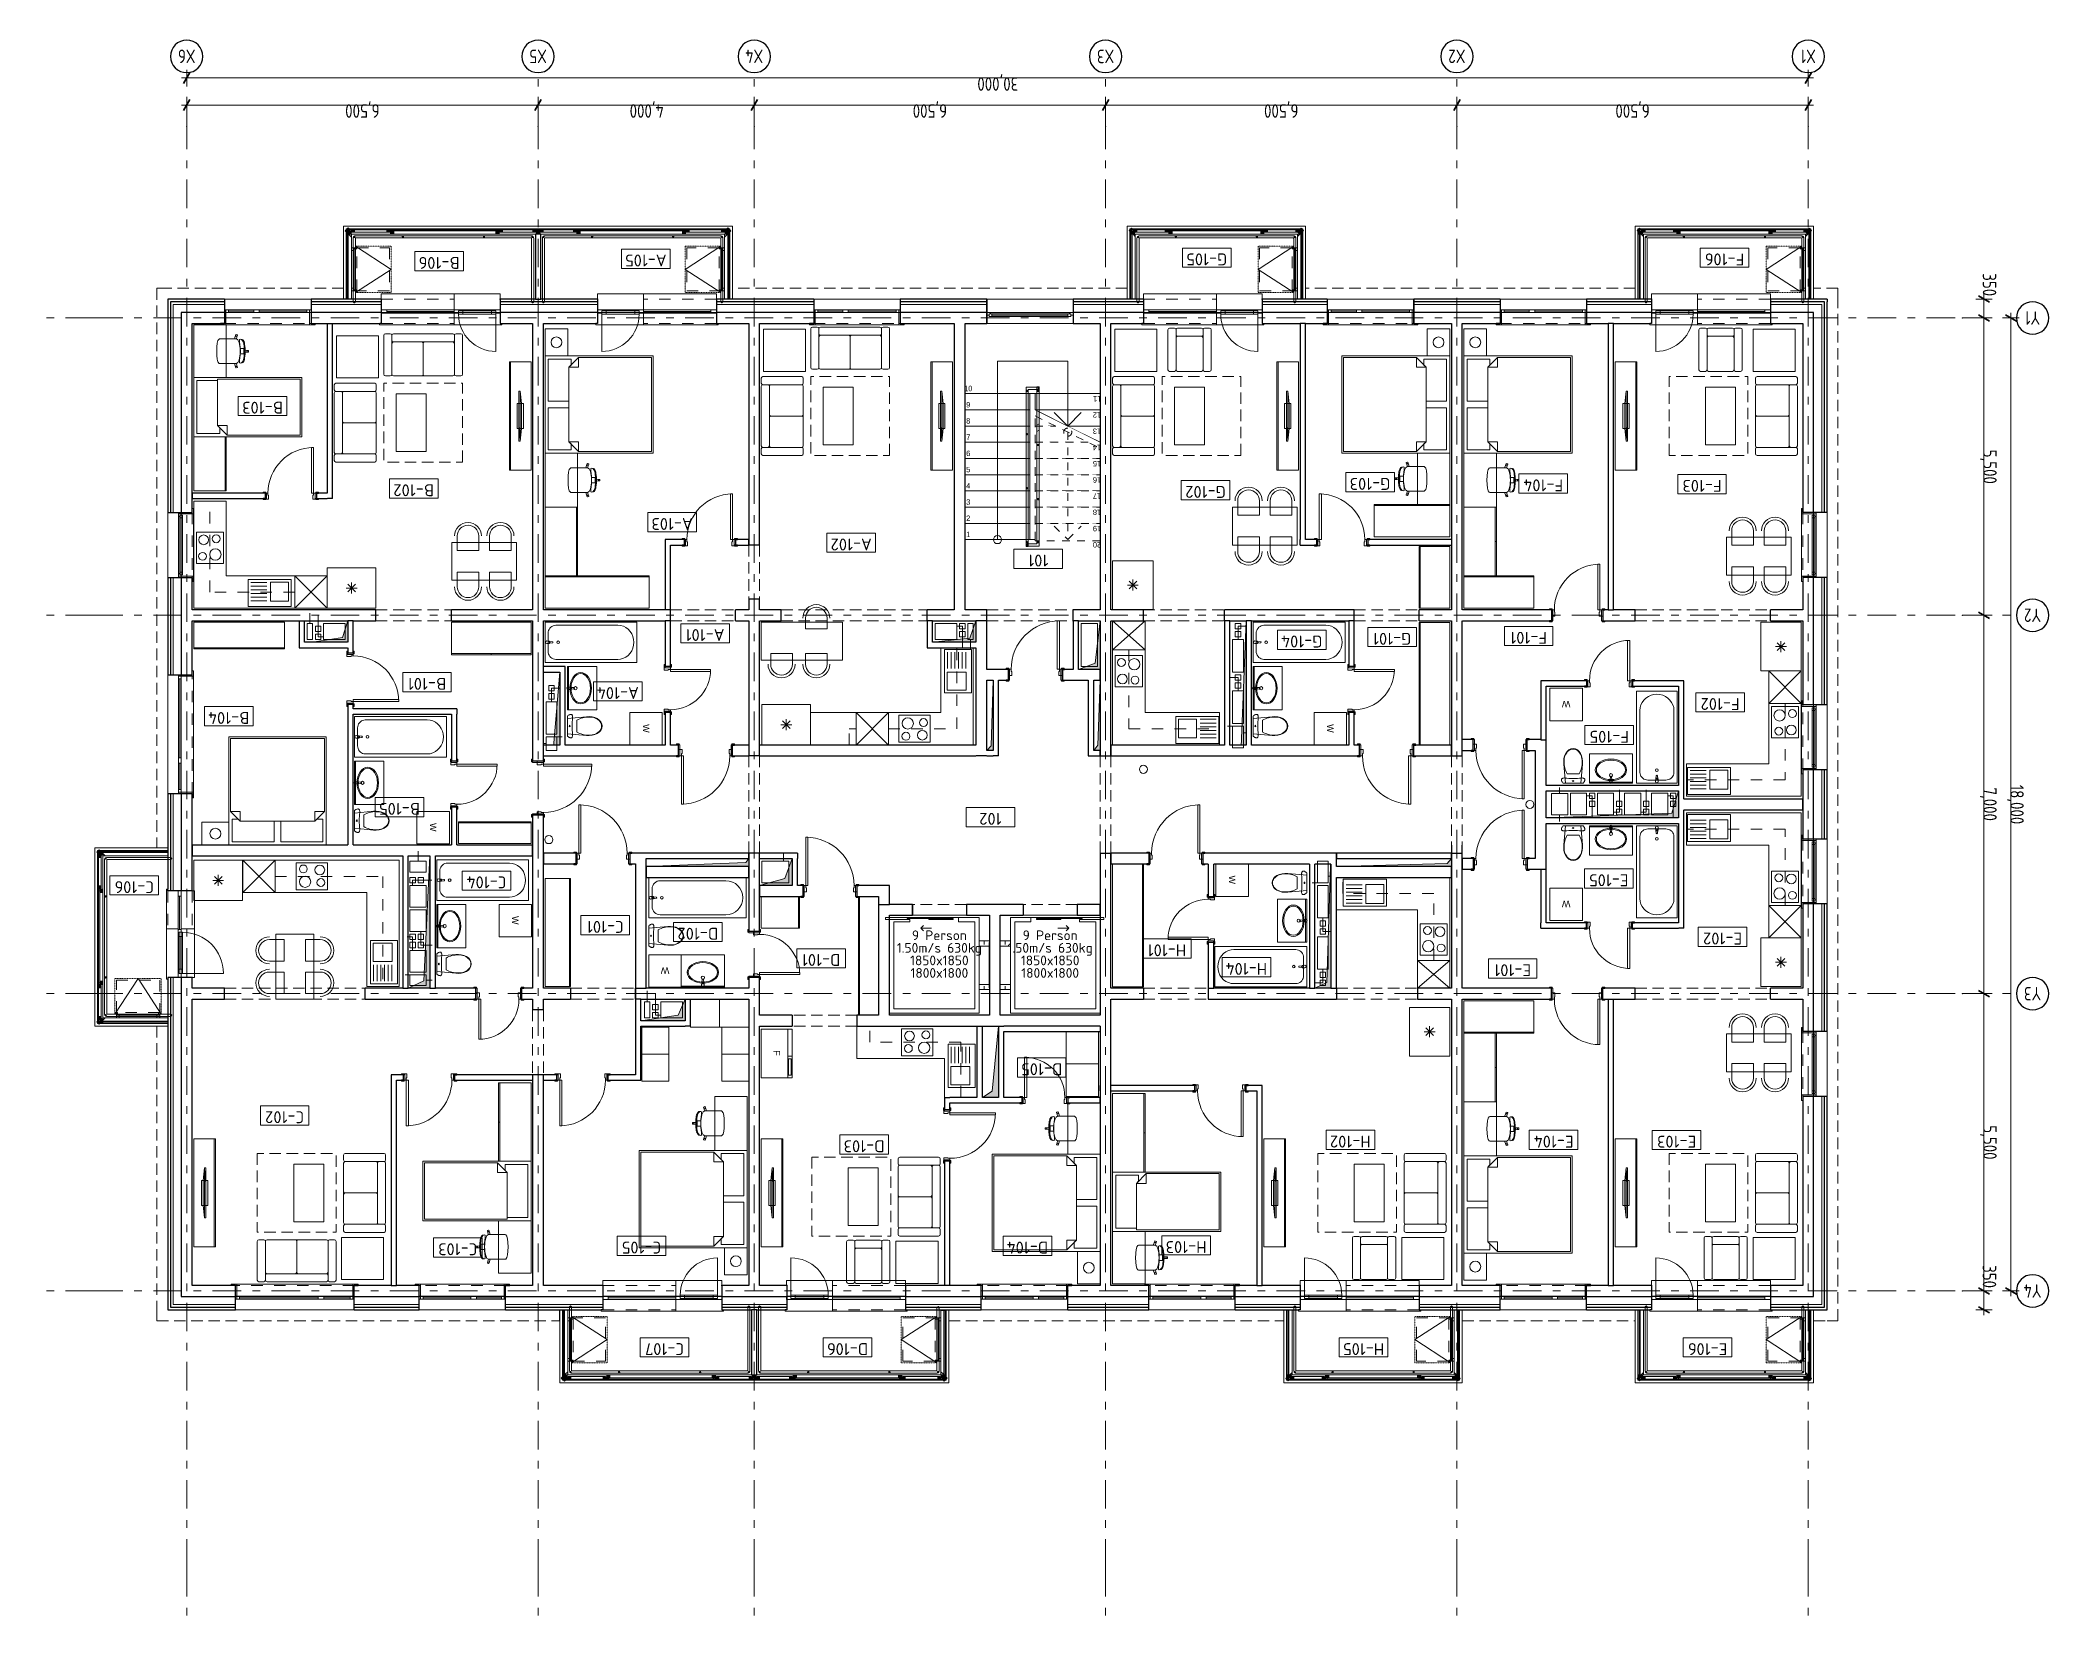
# Model space of a CAD drawing. Header units: millimetres. Extents: x 18162 to 3540582, y 72188 to 247925.
# Drawn here: x 654300 to 691462, y 72524 to 101785 of the extents above; entities that cross this region are included whole.
import ezdxf
from ezdxf.enums import TextEntityAlignment as Align

# ---------------------------------------------------------------- set-up
doc = ezdxf.new("R2010")
doc.units = ezdxf.units.MM
doc.header["$MEASUREMENT"] = 0
doc.set_wipeout_variables(frame=1)
for name, pattern in [('Dashed', [423.333333, 211.666667, -211.666667]), ('Double Dashed', [1093.611073, 529.166651, -211.666656, 141.111112, -211.666656]), ('Hidden Line', [317.5, 211.666667, -105.833333]), ('Small Dashed', [282.222222, 141.111111, -141.111111]), ('STYLE_01', [0.416641, 0.208282, -0.208359]), ('Wipeout_Contour', [1000, 0, -1000])]:
    doc.linetypes.add(name, pattern=pattern)
for name, color, linetype in [('Archicad Doors', 7, 'Continuous'), ('Archicad Windows', 7, 'Continuous'), ('Archicad Zone Stamps', 7, 'Continuous'), ('Dimensioning - General', 7, 'Continuous'), ('Drawing & Figure', 7, 'Continuous'), ('Finish - Wall', 7, 'Continuous'), ('Interior - Equipment', 7, 'Continuous'), ('Interior - Furniture', 7, 'Continuous'), ('Interior - Stair & Railing', 7, 'Continuous'), ('Model Unit - Zone A', 7, 'Continuous'), ('Structural - Bearing', 7, 'Continuous'), ('Structural - Grid', 7, 'Continuous'), ('Structural - Stair & Railing', 7, 'Continuous')]:
    doc.layers.add(name, color=color, linetype=linetype)
doc.styles.add('GENERATED_STYLE_1', font='arial.ttf')
doc.styles.add('GENERATED_STYLE_2', font='')
doc.styles.add('GENERATED_STYLE_3', font='', dxfattribs={"width": 0.8})
doc.styles.get('GENERATED_STYLE_2').set_extended_font_data('ISOCPEUR MON')
doc.styles.get('GENERATED_STYLE_3').set_extended_font_data('ISOCPEUR MON')
doc.dimstyles.new('GENERATED_STYLE__2', dxfattribs={"dimtxt": 250, "dimasz": 152, "dimexe": 0.18, "dimexo": 0.0625, "dimgap": 0, "dimtad": 1, "dimdec": 0, "dimzin": 0, "dimdsep": 46, "dimtxsty": 'GENERATED_STYLE_3', "dimblk": 'ARROWHEAD_2', "dimblk1": 'ARROWHEAD_2', "dimblk2": 'ARROWHEAD_2', "dimcen": 0.09, "dimse1": 1, "dimse2": 1, "dimclrd": 13, "dimclre": 13, "dimclrt": 13, "dimadec": 0, "dimazin": 0, "dimtfac": 1, "dimtdec": 4, "dimtmove": 0, "dimatfit": 3, "dimfxl": 1, "dimtolj": 1, "dimtzin": 0, "dimarcsym": 0})

msp = doc.modelspace()

# ---------------------------------------------------------------- blocks, each defined once
blk = doc.blocks.new('Унтлагын өрөө_E-104_57_3', base_point=(682301, 81168))
at = {"layer": 'Archicad Zone Stamps', "color": 7, "linetype": 'Continuous', "lineweight": 5}
for p, q in [((682751, 81617), (681851, 81617)), ((681851, 81617), (681851, 81263)), ((682751, 81263), (682751, 81617)), ((681851, 81263), (682751, 81263))]:
    blk.add_line(p, q, dxfattribs=at)
at = {"layer": 'Archicad Zone Stamps', "color": 7, "lineweight": 5, "style": 'GENERATED_STYLE_2'}
for tag, p in [('DUMMY_861', (681927, 81298)), ('ROOM_NUMBER', (682301, 81298))]:
    blk.add_attdef(tag, text='', height=220, rotation=180, dxfattribs=at).set_placement(p, align=Align.TOP_CENTER)
blk = doc.blocks.new('Rectangular Door Opening 27[72]_3', base_point=(636138, 0))
at = {"layer": 'Archicad Doors', "color": 7, "linetype": 'Hidden Line', "lineweight": 13}
for p, q in [((683811, 84246), (686311, 84246)), ((683811, 84046), (683811, 84246)), ((683811, 84046), (686311, 84046)), ((686311, 84046), (686311, 84246))]:
    blk.add_line(p, q, dxfattribs=at)
blk = doc.blocks.new('Rectangular Door Opening 27[73]_3', base_point=(636138, 0))
at = {"layer": 'Archicad Doors', "color": 7, "linetype": 'Hidden Line', "lineweight": 13}
for p, q in [((674711, 84246), (675911, 84246)), ((674711, 84246), (674711, 84046)), ((674711, 84046), (675911, 84046)), ((675911, 84246), (675911, 84046))]:
    blk.add_line(p, q, dxfattribs=at)
blk = doc.blocks.new('Rectangular Door Opening 27[74]_3', base_point=(636138, 0))
at = {"layer": 'Archicad Doors', "color": 7, "linetype": 'Hidden Line', "lineweight": 13}
for p, q in [((678282, 84246), (679782, 84246)), ((678282, 84246), (678282, 84046)), ((678282, 84046), (679782, 84046)), ((679782, 84246), (679782, 84046))]:
    blk.add_line(p, q, dxfattribs=at)
blk = doc.blocks.new('Door 27[75]_3', base_point=(636138, 0))
at = {"layer": 'Archicad Doors', "color": 7, "linetype": 'Continuous', "lineweight": 13}
for p, q in [((682274, 84265), (682224, 84265)), ((682224, 84265), (682224, 84246)), ((682224, 84246), (682274, 84246)), ((682261, 84246), (682224, 84246)), ((682261, 84246), (682224, 84246)), ((682274, 84046), (682224, 84046)), ((682224, 84046), (682224, 84027)), ((682261, 84046), (682224, 84046)), ((682261, 84046), (682224, 84046)), ((682224, 84027), (682274, 84027)), ((682286, 84246), (682261, 84246)), ((682261, 84246), (682261, 84161)), ((682261, 84161), (682261, 84246)), ((682261, 84161), (682261, 84246)), ((682261, 84161), (682286, 84161)), ((682286, 84161), (682261, 84161)), ((682261, 84046), (682261, 84161)), ((682261, 84046), (682261, 84161)), ((682261, 84046), (682261, 84161)), ((682286, 84046), (682261, 84046)), ((682274, 84246), (682274, 84265)), ((682274, 84027), (682274, 84046)), ((682286, 84161), (682286, 84246)), ((682286, 84046), (682286, 84161)), ((682286, 84161), (682326, 84161)), ((682314, 84046), (682286, 84046)), ((682326, 84086), (682314, 84086)), ((682314, 84086), (682314, 84046)), ((682326, 84161), (682326, 84086)), ((683158, 84046), (683118, 84046)), ((683118, 84046), (683118, 83202)), ((683146, 84086), (683146, 84161)), ((683146, 84161), (683186, 84161)), ((683158, 84086), (683146, 84086)), ((683158, 84046), (683158, 84086)), ((683186, 84046), (683158, 84046)), ((683158, 83202), (683158, 84046)), ((683211, 84246), (683186, 84246)), ((683186, 84246), (683186, 84161)), ((683186, 84161), (683211, 84161)), ((683186, 84161), (683211, 84161)), ((683186, 84161), (683186, 84046)), ((683186, 84046), (683211, 84046)), ((683248, 84265), (683198, 84265)), ((683198, 84265), (683198, 84246)), ((683198, 84246), (683248, 84246)), ((683248, 84046), (683198, 84046)), ((683198, 84046), (683198, 84027)), ((683198, 84027), (683248, 84027)), ((683211, 84161), (683211, 84246)), ((683211, 84161), (683211, 84246)), ((683211, 84161), (683211, 84246)), ((683211, 84246), (683248, 84246)), ((683211, 84246), (683248, 84246)), ((683211, 84046), (683211, 84161)), ((683211, 84046), (683211, 84161)), ((683211, 84046), (683211, 84161)), ((683211, 84046), (683248, 84046)), ((683211, 84046), (683248, 84046)), ((683248, 84246), (683248, 84265)), ((683248, 84027), (683248, 84046)), ((683118, 83202), (683158, 83202))]:
    blk.add_line(p, q, dxfattribs=at)
blk.add_arc((683158, 84046), 844, 180, 270, dxfattribs=at)
blk = doc.blocks.new('Rectangular Door Opening 27[76]_3', base_point=(636138, 0))
at = {"layer": 'Archicad Doors', "color": 7, "linetype": 'Hidden Line', "lineweight": 13}
for p, q in [((664111, 84246), (665311, 84246)), ((664111, 84246), (664111, 84046)), ((664111, 84046), (665311, 84046)), ((665311, 84246), (665311, 84046))]:
    blk.add_line(p, q, dxfattribs=at)
blk = doc.blocks.new('Door 27[77]_3', base_point=(636138, 0))
at = {"layer": 'Archicad Doors', "color": 7, "linetype": 'Continuous', "lineweight": 13}
for p, q in [((662324, 84246), (662324, 84265)), ((662324, 84265), (662374, 84265)), ((662374, 84246), (662324, 84246)), ((662361, 84246), (662324, 84246)), ((662361, 84246), (662324, 84246)), ((662324, 84027), (662324, 84046)), ((662324, 84046), (662374, 84046)), ((662361, 84046), (662324, 84046)), ((662361, 84046), (662324, 84046)), ((662374, 84027), (662324, 84027)), ((662361, 84161), (662361, 84246)), ((662361, 84246), (662386, 84246)), ((662361, 84161), (662361, 84246)), ((662361, 84161), (662361, 84246)), ((662386, 84161), (662361, 84161)), ((662386, 84161), (662361, 84161)), ((662361, 84046), (662361, 84161)), ((662361, 84046), (662361, 84161)), ((662361, 84046), (662361, 84161)), ((662386, 84046), (662361, 84046)), ((662374, 84265), (662374, 84246)), ((662374, 84046), (662374, 84027)), ((662386, 84246), (662386, 84161)), ((662386, 84161), (662386, 84046)), ((662426, 84161), (662386, 84161)), ((662386, 84046), (662414, 84046)), ((662414, 84046), (662414, 84086)), ((662414, 84086), (662426, 84086)), ((662414, 83302), (662414, 84046)), ((662414, 84046), (662454, 84046)), ((662426, 84086), (662426, 84161)), ((662454, 84046), (662454, 83302)), ((663146, 84161), (663146, 84086)), ((663186, 84161), (663146, 84161)), ((663146, 84086), (663158, 84086)), ((663158, 84086), (663158, 84046)), ((663158, 84046), (663186, 84046)), ((663186, 84161), (663186, 84246)), ((663186, 84246), (663211, 84246)), ((663211, 84161), (663186, 84161)), ((663186, 84161), (663211, 84161)), ((663186, 84046), (663186, 84161)), ((663186, 84046), (663211, 84046)), ((663198, 84265), (663248, 84265)), ((663198, 84246), (663198, 84265)), ((663248, 84246), (663198, 84246)), ((663198, 84046), (663248, 84046)), ((663198, 84027), (663198, 84046)), ((663248, 84027), (663198, 84027)), ((663211, 84246), (663211, 84161)), ((663211, 84161), (663211, 84246)), ((663211, 84161), (663211, 84246)), ((663211, 84246), (663248, 84246)), ((663211, 84246), (663248, 84246)), ((663211, 84046), (663211, 84161)), ((663211, 84046), (663211, 84161)), ((663211, 84046), (663211, 84161)), ((663211, 84046), (663248, 84046)), ((663211, 84046), (663248, 84046)), ((663248, 84265), (663248, 84246)), ((663248, 84046), (663248, 84027)), ((662454, 83302), (662414, 83302))]:
    blk.add_line(p, q, dxfattribs=at)
blk.add_arc((662414, 84046), 744, 270, 0, dxfattribs=at)
blk = doc.blocks.new('Rectangular Door Opening 27[78]_3', base_point=(636138, 0))
at = {"layer": 'Archicad Doors', "color": 7, "linetype": 'Hidden Line', "lineweight": 13}
for p, q in [((657712, 84246), (660312, 84246)), ((657712, 84046), (657712, 84246)), ((657712, 84046), (660312, 84046)), ((660312, 84046), (660312, 84246))]:
    blk.add_line(p, q, dxfattribs=at)
blk = doc.blocks.new('Carpet 27[177]_3', base_point=(684438, 95561))
at = {"layer": 'Interior - Furniture', "color": 7, "linetype": 'Hidden Line', "lineweight": 5, "flags": 128}
blk.add_lwpolyline([(684438, 94103), (684438, 95561), (685896, 95561), (685896, 94103)], close=True, dxfattribs=at)
blk = doc.blocks.new('Carpet 27[178]_3', base_point=(676515, 95561))
at = {"layer": 'Interior - Furniture', "color": 7, "linetype": 'Hidden Line', "lineweight": 5, "flags": 128}
blk.add_lwpolyline([(676515, 94103), (676515, 95561), (675057, 95561), (675057, 94103)], close=True, dxfattribs=at)
blk = doc.blocks.new('Carpet 27[179]_3', base_point=(684438, 79730))
at = {"layer": 'Interior - Furniture', "color": 7, "linetype": 'Hidden Line', "lineweight": 5, "flags": 128}
blk.add_lwpolyline([(684438, 81189), (684438, 79730), (685896, 79730), (685896, 81189)], close=True, dxfattribs=at)
blk = doc.blocks.new('Carpet 27[180]_3', base_point=(677938, 79730))
at = {"layer": 'Interior - Furniture', "color": 7, "linetype": 'Hidden Line', "lineweight": 5, "flags": 128}
blk.add_lwpolyline([(677938, 81189), (677938, 79730), (679396, 79730), (679396, 81189)], close=True, dxfattribs=at)
blk = doc.blocks.new('Carpet 27[181]_3', base_point=(658318, 79730))
at = {"layer": 'Interior - Furniture', "color": 7, "linetype": 'Hidden Line', "lineweight": 5, "flags": 128}
blk.add_lwpolyline([(658318, 81189), (658318, 79730), (659776, 79730), (659776, 81189)], close=True, dxfattribs=at)
blk = doc.blocks.new('Carpet 27[182]_3', base_point=(668577, 79661))
at = {"layer": 'Interior - Furniture', "color": 7, "linetype": 'Hidden Line', "lineweight": 5, "flags": 128}
blk.add_lwpolyline([(668577, 81120), (668577, 79661), (670036, 79661), (670036, 81120)], close=True, dxfattribs=at)
blk = doc.blocks.new('Carpet 27[183]_3', base_point=(670015, 95561))
at = {"layer": 'Interior - Furniture', "color": 7, "linetype": 'Hidden Line', "lineweight": 5, "flags": 128}
blk.add_lwpolyline([(670015, 94103), (670015, 95561), (668557, 95561), (668557, 94103)], close=True, dxfattribs=at)
blk = doc.blocks.new('Carpet 27[184]_3', base_point=(662115, 95438))
at = {"layer": 'Interior - Furniture', "color": 7, "linetype": 'Hidden Line', "lineweight": 5, "flags": 128}
blk.add_lwpolyline([(662115, 93980), (662115, 95438), (660657, 95438), (660657, 93980)], close=True, dxfattribs=at)
blk = doc.blocks.new('Зочны өрөө_E-103_58_3', base_point=(684818, 81802))
at = {"layer": 'Archicad Zone Stamps', "color": 7, "linetype": 'Continuous', "lineweight": 5}
for p, q in [((685025, 81617), (684125, 81617)), ((684125, 81617), (684125, 81263)), ((685025, 81263), (685025, 81617)), ((684125, 81263), (685025, 81263))]:
    blk.add_line(p, q, dxfattribs=at)
at = {"layer": 'Archicad Zone Stamps', "color": 7, "lineweight": 5, "style": 'GENERATED_STYLE_2'}
for tag, p in [('DUMMY_861', (684213, 81298)), ('ROOM_NUMBER', (684575, 81298))]:
    blk.add_attdef(tag, text='', height=220, rotation=180, dxfattribs=at).set_placement(p, align=Align.TOP_CENTER)
blk = doc.blocks.new('АЦӨ_E-105_59_3', base_point=(683319, 86276))
at = {"layer": 'Archicad Zone Stamps', "color": 7, "linetype": 'Continuous', "lineweight": 5}
for p, q in [((683769, 86453), (682869, 86453)), ((682869, 86453), (682869, 86098)), ((683769, 86098), (683769, 86453)), ((682869, 86098), (683769, 86098))]:
    blk.add_line(p, q, dxfattribs=at)
at = {"layer": 'Archicad Zone Stamps', "color": 7, "lineweight": 5, "style": 'GENERATED_STYLE_2'}
for tag, p in [('DUMMY_861', (682957, 86134)), ('ROOM_NUMBER', (683319, 86134))]:
    blk.add_attdef(tag, text='', height=220, rotation=180, dxfattribs=at).set_placement(p, align=Align.TOP_CENTER)
blk = doc.blocks.new('Гал тогооо_E-102_60_3', base_point=(685427, 85197))
at = {"layer": 'Archicad Zone Stamps', "color": 7, "linetype": 'Continuous', "lineweight": 5}
for p, q in [((685877, 85374), (684977, 85374)), ((684977, 85374), (684977, 85020)), ((685877, 85020), (685877, 85374)), ((684977, 85020), (685877, 85020))]:
    blk.add_line(p, q, dxfattribs=at)
at = {"layer": 'Archicad Zone Stamps', "color": 7, "lineweight": 5, "style": 'GENERATED_STYLE_2'}
for tag, p in [('DUMMY_861', (685064, 85055)), ('ROOM_NUMBER', (685427, 85055))]:
    blk.add_attdef(tag, text='', height=220, rotation=180, dxfattribs=at).set_placement(p, align=Align.TOP_CENTER)
blk = doc.blocks.new('Гал тогоо_F-102_61_3', base_point=(685381, 89975))
at = {"layer": 'Archicad Zone Stamps', "color": 7, "linetype": 'Continuous', "lineweight": 5}
for p, q in [((685831, 89713), (684931, 89713)), ((684931, 89713), (684931, 89358)), ((685831, 89358), (685831, 89713)), ((684931, 89358), (685831, 89358))]:
    blk.add_line(p, q, dxfattribs=at)
at = {"layer": 'Archicad Zone Stamps', "color": 7, "lineweight": 5, "style": 'GENERATED_STYLE_2'}
for tag, p in [('DUMMY_861', (685019, 89394)), ('ROOM_NUMBER', (685381, 89394))]:
    blk.add_attdef(tag, text='', height=220, rotation=180, dxfattribs=at).set_placement(p, align=Align.TOP_CENTER)
blk = doc.blocks.new('Зочны өрөө_F-103_62_3', base_point=(685046, 93574))
at = {"layer": 'Archicad Zone Stamps', "color": 7, "linetype": 'Continuous', "lineweight": 5}
for p, q in [((685496, 93751), (684596, 93751)), ((684596, 93751), (684596, 93396)), ((685496, 93396), (685496, 93751)), ((684596, 93396), (685496, 93396))]:
    blk.add_line(p, q, dxfattribs=at)
at = {"layer": 'Archicad Zone Stamps', "color": 7, "lineweight": 5, "style": 'GENERATED_STYLE_2'}
for tag, p in [('DUMMY_861', (684683, 93432)), ('ROOM_NUMBER', (685046, 93432))]:
    blk.add_attdef(tag, text='', height=220, rotation=180, dxfattribs=at).set_placement(p, align=Align.TOP_CENTER)
blk = doc.blocks.new('Унтлагын өрөө_F-104_63_3', base_point=(682108, 93582))
at = {"layer": 'Archicad Zone Stamps', "color": 7, "linetype": 'Continuous', "lineweight": 5}
for p, q in [((682558, 93760), (681658, 93760)), ((681658, 93760), (681658, 93405)), ((682558, 93405), (682558, 93760)), ((681658, 93405), (682558, 93405))]:
    blk.add_line(p, q, dxfattribs=at)
at = {"layer": 'Archicad Zone Stamps', "color": 7, "lineweight": 5, "style": 'GENERATED_STYLE_2'}
for tag, p in [('DUMMY_861', (681735, 93440)), ('ROOM_NUMBER', (682108, 93440))]:
    blk.add_attdef(tag, text='', height=220, rotation=180, dxfattribs=at).set_placement(p, align=Align.TOP_CENTER)
blk = doc.blocks.new('АЦӨ_F-105_64_3', base_point=(683329, 88931))
at = {"layer": 'Archicad Zone Stamps', "color": 7, "linetype": 'Continuous', "lineweight": 5}
for p, q in [((683779, 89108), (682879, 89108)), ((682879, 89108), (682879, 88753)), ((683779, 88753), (683779, 89108)), ((682879, 88753), (683779, 88753))]:
    blk.add_line(p, q, dxfattribs=at)
at = {"layer": 'Archicad Zone Stamps', "color": 7, "lineweight": 5, "style": 'GENERATED_STYLE_2'}
for tag, p in [('DUMMY_861', (682966, 88789)), ('ROOM_NUMBER', (683329, 88789))]:
    blk.add_attdef(tag, text='', height=220, rotation=180, dxfattribs=at).set_placement(p, align=Align.TOP_CENTER)
blk = doc.blocks.new('Унтлагын өрөө_G-103_65_3', base_point=(678507, 93474))
at = {"layer": 'Archicad Zone Stamps', "color": 7, "linetype": 'Continuous', "lineweight": 5}
for p, q in [((679354, 93785), (678454, 93785)), ((678454, 93785), (678454, 93430)), ((679354, 93430), (679354, 93785)), ((678454, 93430), (679354, 93430))]:
    blk.add_line(p, q, dxfattribs=at)
at = {"layer": 'Archicad Zone Stamps', "color": 7, "lineweight": 5, "style": 'GENERATED_STYLE_2'}
for tag, p in [('DUMMY_861', (678530, 93466)), ('ROOM_NUMBER', (678904, 93466))]:
    blk.add_attdef(tag, text='', height=220, rotation=180, dxfattribs=at).set_placement(p, align=Align.TOP_CENTER)
blk = doc.blocks.new('АЦӨ_G-104_66_3', base_point=(677641, 90692))
at = {"layer": 'Archicad Zone Stamps', "color": 7, "linetype": 'Continuous', "lineweight": 5}
for p, q in [((678091, 90870), (677191, 90870)), ((677191, 90870), (677191, 90515)), ((678091, 90515), (678091, 90870)), ((677191, 90515), (678091, 90515))]:
    blk.add_line(p, q, dxfattribs=at)
at = {"layer": 'Archicad Zone Stamps', "color": 7, "lineweight": 5, "style": 'GENERATED_STYLE_2'}
for tag, p in [('DUMMY_861', (677257, 90550)), ('ROOM_NUMBER', (677641, 90550))]:
    blk.add_attdef(tag, text='', height=220, rotation=180, dxfattribs=at).set_placement(p, align=Align.TOP_CENTER)
blk = doc.blocks.new('Үүдний хэсэг_A-101_67_3', base_point=(666725, 89863))
at = {"layer": 'Archicad Zone Stamps', "color": 7, "linetype": 'Continuous', "lineweight": 5}
for p, q in [((667051, 90989), (666151, 90989)), ((666151, 90989), (666151, 90635)), ((667051, 90635), (667051, 90989)), ((666151, 90635), (667051, 90635))]:
    blk.add_line(p, q, dxfattribs=at)
at = {"layer": 'Archicad Zone Stamps', "color": 7, "lineweight": 5, "style": 'GENERATED_STYLE_2'}
for tag, p in [('DUMMY_861', (666238, 90670)), ('ROOM_NUMBER', (666601, 90670))]:
    blk.add_attdef(tag, text='', height=220, rotation=180, dxfattribs=at).set_placement(p, align=Align.TOP_CENTER)
blk = doc.blocks.new('Зочны өрөө_ гал тогоо_A-102_68_3', base_point=(669306, 91612))
at = {"layer": 'Archicad Zone Stamps', "color": 7, "linetype": 'Continuous', "lineweight": 5}
for p, q in [((669756, 92665), (668856, 92665)), ((668856, 92665), (668856, 92310)), ((669756, 92310), (669756, 92665)), ((668856, 92310), (669756, 92310))]:
    blk.add_line(p, q, dxfattribs=at)
at = {"layer": 'Archicad Zone Stamps', "color": 7, "lineweight": 5, "style": 'GENERATED_STYLE_2'}
for tag, p in [('DUMMY_861', (668922, 92345)), ('ROOM_NUMBER', (669306, 92345))]:
    blk.add_attdef(tag, text='', height=220, rotation=180, dxfattribs=at).set_placement(p, align=Align.TOP_CENTER)
blk = doc.blocks.new('Унтлагын өрөө_A-103_69_3', base_point=(666734, 93615))
at = {"layer": 'Archicad Zone Stamps', "color": 7, "linetype": 'Continuous', "lineweight": 5}
for p, q in [((666441, 93045), (665541, 93045)), ((665541, 93045), (665541, 92690)), ((666441, 92690), (666441, 93045)), ((665541, 92690), (666441, 92690))]:
    blk.add_line(p, q, dxfattribs=at)
at = {"layer": 'Archicad Zone Stamps', "color": 7, "lineweight": 5, "style": 'GENERATED_STYLE_2'}
for tag, p in [('DUMMY_861', (665607, 92725)), ('ROOM_NUMBER', (665991, 92725))]:
    blk.add_attdef(tag, text='', height=220, rotation=180, dxfattribs=at).set_placement(p, align=Align.TOP_CENTER)
blk = doc.blocks.new('АЦӨ_A-104_70_3', base_point=(665377, 89739))
at = {"layer": 'Archicad Zone Stamps', "color": 7, "linetype": 'Continuous', "lineweight": 5}
for p, q in [((665438, 89916), (664538, 89916)), ((664538, 89916), (664538, 89561)), ((664538, 89561), (665438, 89561)), ((665438, 89561), (665438, 89916))]:
    blk.add_line(p, q, dxfattribs=at)
at = {"layer": 'Archicad Zone Stamps', "color": 7, "lineweight": 5, "style": 'GENERATED_STYLE_2'}
for tag, p in [('DUMMY_861', (664592, 89597)), ('ROOM_NUMBER', (664988, 89597))]:
    blk.add_attdef(tag, text='', height=220, rotation=180, dxfattribs=at).set_placement(p, align=Align.TOP_CENTER)
blk = doc.blocks.new('Үүдний хэсэг_B-101_71_3', base_point=(661294, 89677))
at = {"layer": 'Archicad Zone Stamps', "color": 7, "linetype": 'Continuous', "lineweight": 5}
for p, q in [((661907, 90087), (661007, 90087)), ((661007, 90087), (661007, 89732)), ((661907, 89732), (661907, 90087)), ((661007, 89732), (661907, 89732))]:
    blk.add_line(p, q, dxfattribs=at)
at = {"layer": 'Archicad Zone Stamps', "color": 7, "lineweight": 5, "style": 'GENERATED_STYLE_2'}
for tag, p in [('DUMMY_861', (661105, 89767)), ('ROOM_NUMBER', (661457, 89767))]:
    blk.add_attdef(tag, text='', height=220, rotation=180, dxfattribs=at).set_placement(p, align=Align.TOP_CENTER)
blk = doc.blocks.new('Зочны өрөө_ гал тогоо_B-102_72_3', base_point=(661211, 92240))
at = {"layer": 'Archicad Zone Stamps', "color": 7, "linetype": 'Continuous', "lineweight": 5}
for p, q in [((661661, 93668), (660761, 93668)), ((660761, 93668), (660761, 93314)), ((661661, 93314), (661661, 93668)), ((660761, 93314), (661661, 93314))]:
    blk.add_line(p, q, dxfattribs=at)
at = {"layer": 'Archicad Zone Stamps', "color": 7, "lineweight": 5, "style": 'GENERATED_STYLE_2'}
for tag, p in [('DUMMY_861', (660837, 93349)), ('ROOM_NUMBER', (661211, 93349))]:
    blk.add_attdef(tag, text='', height=220, rotation=180, dxfattribs=at).set_placement(p, align=Align.TOP_CENTER)
blk = doc.blocks.new('Хүүхдийн өрөө_B-103_73_3', base_point=(658414, 95019))
at = {"layer": 'Archicad Zone Stamps', "color": 7, "linetype": 'Continuous', "lineweight": 5}
for p, q in [((658864, 95196), (657964, 95196)), ((657964, 95196), (657964, 94841)), ((658864, 94841), (658864, 95196)), ((657964, 94841), (658864, 94841))]:
    blk.add_line(p, q, dxfattribs=at)
at = {"layer": 'Archicad Zone Stamps', "color": 7, "lineweight": 5, "style": 'GENERATED_STYLE_2'}
for tag, p in [('DUMMY_861', (658041, 94877)), ('ROOM_NUMBER', (658414, 94877))]:
    blk.add_attdef(tag, text='', height=220, rotation=180, dxfattribs=at).set_placement(p, align=Align.TOP_CENTER)
blk = doc.blocks.new('Унтлагын өрөө_B-104_74_3', base_point=(658504, 89836))
at = {"layer": 'Archicad Zone Stamps', "color": 7, "linetype": 'Continuous', "lineweight": 5}
for p, q in [((658238, 89456), (657338, 89456)), ((657338, 89456), (657338, 89101)), ((658238, 89101), (658238, 89456)), ((657338, 89101), (658238, 89101))]:
    blk.add_line(p, q, dxfattribs=at)
at = {"layer": 'Archicad Zone Stamps', "color": 7, "lineweight": 5, "style": 'GENERATED_STYLE_2'}
for tag, p in [('DUMMY_861', (657404, 89136)), ('ROOM_NUMBER', (657788, 89136))]:
    blk.add_attdef(tag, text='', height=220, rotation=180, dxfattribs=at).set_placement(p, align=Align.TOP_CENTER)
blk = doc.blocks.new('АЦӨ_B-105_75_3', base_point=(660997, 87902))
at = {"layer": 'Archicad Zone Stamps', "color": 7, "linetype": 'Continuous', "lineweight": 5}
for p, q in [((661398, 87774), (660498, 87774)), ((660498, 87774), (660498, 87419)), ((661398, 87419), (661398, 87774)), ((660498, 87419), (661398, 87419))]:
    blk.add_line(p, q, dxfattribs=at)
at = {"layer": 'Archicad Zone Stamps', "color": 7, "lineweight": 5, "style": 'GENERATED_STYLE_2'}
for tag, p in [('DUMMY_861', (660575, 87455)), ('ROOM_NUMBER', (660948, 87455))]:
    blk.add_attdef(tag, text='', height=220, rotation=180, dxfattribs=at).set_placement(p, align=Align.TOP_CENTER)
blk = doc.blocks.new('Зочны өрөө_ гал тогоо_C-102_76_3', base_point=(658823, 81892))
at = {"layer": 'Archicad Zone Stamps', "color": 7, "linetype": 'Continuous', "lineweight": 5}
for p, q in [((659273, 82070), (658373, 82070)), ((658373, 82070), (658373, 81715)), ((659273, 81715), (659273, 82070)), ((658373, 81715), (659273, 81715))]:
    blk.add_line(p, q, dxfattribs=at)
at = {"layer": 'Archicad Zone Stamps', "color": 7, "lineweight": 5, "style": 'GENERATED_STYLE_2'}
for tag, p in [('DUMMY_861', (658461, 81750)), ('ROOM_NUMBER', (658823, 81750))]:
    blk.add_attdef(tag, text='', height=220, rotation=180, dxfattribs=at).set_placement(p, align=Align.TOP_CENTER)
blk = doc.blocks.new('Унтлагын өрөө_C-103_77_3', base_point=(662025, 80483))
at = {"layer": 'Archicad Zone Stamps', "color": 7, "linetype": 'Continuous', "lineweight": 5}
for p, q in [((662475, 79626), (661575, 79626)), ((661575, 79626), (661575, 79271)), ((662475, 79271), (662475, 79626)), ((661575, 79271), (662475, 79271))]:
    blk.add_line(p, q, dxfattribs=at)
at = {"layer": 'Archicad Zone Stamps', "color": 7, "lineweight": 5, "style": 'GENERATED_STYLE_2'}
for tag, p in [('DUMMY_861', (661663, 79307)), ('ROOM_NUMBER', (662025, 79307))]:
    blk.add_attdef(tag, text='', height=220, rotation=180, dxfattribs=at).set_placement(p, align=Align.TOP_CENTER)
blk = doc.blocks.new('АЦӨ_C-104_78_3', base_point=(662841, 84758))
at = {"layer": 'Archicad Zone Stamps', "color": 7, "linetype": 'Continuous', "lineweight": 5}
for p, q in [((663008, 86414), (662108, 86414)), ((662108, 86414), (662108, 86060)), ((663008, 86060), (663008, 86414)), ((662108, 86060), (663008, 86060))]:
    blk.add_line(p, q, dxfattribs=at)
at = {"layer": 'Archicad Zone Stamps', "color": 7, "lineweight": 5, "style": 'GENERATED_STYLE_2'}
for tag, p in [('DUMMY_861', (662185, 86095)), ('ROOM_NUMBER', (662558, 86095))]:
    blk.add_attdef(tag, text='', height=220, rotation=180, dxfattribs=at).set_placement(p, align=Align.TOP_CENTER)
blk = doc.blocks.new('Үүдний хэсэг_C-101_79_3', base_point=(664461, 84471))
at = {"layer": 'Archicad Zone Stamps', "color": 7, "linetype": 'Continuous', "lineweight": 5}
for p, q in [((665205, 85591), (664305, 85591)), ((664305, 85591), (664305, 85236)), ((665205, 85236), (665205, 85591)), ((664305, 85236), (665205, 85236))]:
    blk.add_line(p, q, dxfattribs=at)
at = {"layer": 'Archicad Zone Stamps', "color": 7, "lineweight": 5, "style": 'GENERATED_STYLE_2'}
for tag, p in [('DUMMY_861', (664415, 85271)), ('ROOM_NUMBER', (664755, 85271))]:
    blk.add_attdef(tag, text='', height=220, rotation=180, dxfattribs=at).set_placement(p, align=Align.TOP_CENTER)
blk = doc.blocks.new('Унтлагын өрөө_C-105_80_3', base_point=(665424, 80490))
at = {"layer": 'Archicad Zone Stamps', "color": 7, "linetype": 'Continuous', "lineweight": 5}
for p, q in [((665874, 79657), (664974, 79657)), ((664974, 79657), (664974, 79302)), ((665874, 79302), (665874, 79657)), ((664974, 79302), (665874, 79302))]:
    blk.add_line(p, q, dxfattribs=at)
at = {"layer": 'Archicad Zone Stamps', "color": 7, "lineweight": 5, "style": 'GENERATED_STYLE_2'}
for tag, p in [('DUMMY_861', (665061, 79338)), ('ROOM_NUMBER', (665424, 79338))]:
    blk.add_attdef(tag, text='', height=220, rotation=180, dxfattribs=at).set_placement(p, align=Align.TOP_CENTER)
blk = doc.blocks.new('Үүдний өрөө_H-101_81_3', base_point=(675146, 84980))
at = {"layer": 'Archicad Zone Stamps', "color": 7, "linetype": 'Continuous', "lineweight": 5}
for p, q in [((675596, 85157), (674696, 85157)), ((674696, 85157), (674696, 84802)), ((675596, 84802), (675596, 85157)), ((674696, 84802), (675596, 84802))]:
    blk.add_line(p, q, dxfattribs=at)
at = {"layer": 'Archicad Zone Stamps', "color": 7, "lineweight": 5, "style": 'GENERATED_STYLE_2'}
for tag, p in [('DUMMY_861', (674795, 84838)), ('ROOM_NUMBER', (675146, 84838))]:
    blk.add_attdef(tag, text='', height=220, rotation=180, dxfattribs=at).set_placement(p, align=Align.TOP_CENTER)
blk = doc.blocks.new('АЦӨ_H-104_82_3', base_point=(676616, 84636))
at = {"layer": 'Archicad Zone Stamps', "color": 7, "linetype": 'Continuous', "lineweight": 5}
for p, q in [((677066, 84813), (676166, 84813)), ((676166, 84813), (676166, 84458)), ((677066, 84458), (677066, 84813)), ((676166, 84458), (677066, 84458))]:
    blk.add_line(p, q, dxfattribs=at)
at = {"layer": 'Archicad Zone Stamps', "color": 7, "lineweight": 5, "style": 'GENERATED_STYLE_2'}
for tag, p in [('DUMMY_861', (676232, 84494)), ('ROOM_NUMBER', (676616, 84494))]:
    blk.add_attdef(tag, text='', height=220, rotation=180, dxfattribs=at).set_placement(p, align=Align.TOP_CENTER)
blk = doc.blocks.new('Зочны өрөө_ гал тогоо_H-102_83_3', base_point=(678540, 81440))
at = {"layer": 'Archicad Zone Stamps', "color": 7, "linetype": 'Continuous', "lineweight": 5}
for p, q in [((678990, 81617), (678090, 81617)), ((678090, 81617), (678090, 81263)), ((678990, 81263), (678990, 81617)), ((678090, 81263), (678990, 81263))]:
    blk.add_line(p, q, dxfattribs=at)
at = {"layer": 'Archicad Zone Stamps', "color": 7, "lineweight": 5, "style": 'GENERATED_STYLE_2'}
for tag, p in [('DUMMY_861', (678167, 81298)), ('ROOM_NUMBER', (678540, 81298))]:
    blk.add_attdef(tag, text='', height=220, rotation=180, dxfattribs=at).set_placement(p, align=Align.TOP_CENTER)
blk = doc.blocks.new('Унтлагын өрөө_H-103_84_3', base_point=(675501, 81440))
at = {"layer": 'Archicad Zone Stamps', "color": 7, "linetype": 'Continuous', "lineweight": 5}
for p, q in [((675951, 79667), (675051, 79667)), ((675051, 79667), (675051, 79312)), ((675951, 79312), (675951, 79667)), ((675051, 79312), (675951, 79312))]:
    blk.add_line(p, q, dxfattribs=at)
at = {"layer": 'Archicad Zone Stamps', "color": 7, "lineweight": 5, "style": 'GENERATED_STYLE_2'}
for tag, p in [('DUMMY_861', (675127, 79348)), ('ROOM_NUMBER', (675501, 79348))]:
    blk.add_attdef(tag, text='', height=220, rotation=180, dxfattribs=at).set_placement(p, align=Align.TOP_CENTER)
blk = doc.blocks.new('Үүдний өрөө_D-101_85_3', base_point=(668749, 84801))
at = {"layer": 'Archicad Zone Stamps', "color": 7, "linetype": 'Continuous', "lineweight": 5}
for p, q in [((669199, 84978), (668299, 84978)), ((668299, 84978), (668299, 84623)), ((669199, 84623), (669199, 84978)), ((668299, 84623), (669199, 84623))]:
    blk.add_line(p, q, dxfattribs=at)
at = {"layer": 'Archicad Zone Stamps', "color": 7, "lineweight": 5, "style": 'GENERATED_STYLE_2'}
for tag, p in [('DUMMY_861', (668398, 84659)), ('ROOM_NUMBER', (668749, 84659))]:
    blk.add_attdef(tag, text='', height=220, rotation=180, dxfattribs=at).set_placement(p, align=Align.TOP_CENTER)
blk = doc.blocks.new('АЦӨ_D-102_86_3', base_point=(666461, 85271))
at = {"layer": 'Archicad Zone Stamps', "color": 7, "linetype": 'Continuous', "lineweight": 5}
for p, q in [((666918, 85464), (666018, 85464)), ((666018, 85464), (666018, 85110)), ((666018, 85110), (666918, 85110)), ((666918, 85110), (666918, 85464))]:
    blk.add_line(p, q, dxfattribs=at)
at = {"layer": 'Archicad Zone Stamps', "color": 7, "lineweight": 5, "style": 'GENERATED_STYLE_2'}
for tag, p in [('DUMMY_861', (666094, 85145)), ('ROOM_NUMBER', (666468, 85145))]:
    blk.add_attdef(tag, text='', height=220, rotation=180, dxfattribs=at).set_placement(p, align=Align.TOP_CENTER)
blk = doc.blocks.new('Үүдний хэсэг_G-101_87_3', base_point=(679314, 90742))
at = {"layer": 'Archicad Zone Stamps', "color": 7, "linetype": 'Continuous', "lineweight": 5}
for p, q in [((679764, 90920), (678864, 90920)), ((678864, 90920), (678864, 90565)), ((679764, 90565), (679764, 90920)), ((678864, 90565), (679764, 90565))]:
    blk.add_line(p, q, dxfattribs=at)
at = {"layer": 'Archicad Zone Stamps', "color": 7, "lineweight": 5, "style": 'GENERATED_STYLE_2'}
for tag, p in [('DUMMY_861', (678962, 90600)), ('ROOM_NUMBER', (679314, 90600))]:
    blk.add_attdef(tag, text='', height=220, rotation=180, dxfattribs=at).set_placement(p, align=Align.TOP_CENTER)
blk = doc.blocks.new('Үүдний хэсэг_E-101_88_3', base_point=(681315, 85197))
at = {"layer": 'Archicad Zone Stamps', "color": 7, "linetype": 'Continuous', "lineweight": 5}
for p, q in [((681993, 84789), (681093, 84789)), ((681093, 84789), (681093, 84435)), ((681993, 84435), (681993, 84789)), ((681093, 84435), (681993, 84435))]:
    blk.add_line(p, q, dxfattribs=at)
at = {"layer": 'Archicad Zone Stamps', "color": 7, "lineweight": 5, "style": 'GENERATED_STYLE_2'}
for tag, p in [('DUMMY_861', (681203, 84470)), ('ROOM_NUMBER', (681543, 84470))]:
    blk.add_attdef(tag, text='', height=220, rotation=180, dxfattribs=at).set_placement(p, align=Align.TOP_CENTER)
blk = doc.blocks.new('Үүдний хэсэг_F-101_89_3', base_point=(681839, 90312))
at = {"layer": 'Archicad Zone Stamps', "color": 7, "linetype": 'Continuous', "lineweight": 5}
for p, q in [((682289, 90939), (681389, 90939)), ((681389, 90939), (681389, 90584)), ((682289, 90584), (682289, 90939)), ((681389, 90584), (682289, 90584))]:
    blk.add_line(p, q, dxfattribs=at)
at = {"layer": 'Archicad Zone Stamps', "color": 7, "lineweight": 5, "style": 'GENERATED_STYLE_2'}
for tag, p in [('DUMMY_861', (681499, 90620)), ('ROOM_NUMBER', (681839, 90620))]:
    blk.add_attdef(tag, text='', height=220, rotation=180, dxfattribs=at).set_placement(p, align=Align.TOP_CENTER)
blk = doc.blocks.new('Тагт - 50%_F-106_90_3', base_point=(685462, 97763))
at = {"layer": 'Archicad Zone Stamps', "color": 7, "linetype": 'Continuous', "lineweight": 5}
for p, q in [((685912, 97940), (685012, 97940)), ((685012, 97940), (685012, 97585)), ((685912, 97585), (685912, 97940)), ((685012, 97585), (685912, 97585))]:
    blk.add_line(p, q, dxfattribs=at)
at = {"layer": 'Archicad Zone Stamps', "color": 7, "lineweight": 5, "style": 'GENERATED_STYLE_2'}
for tag, p in [('DUMMY_861', (685099, 97621)), ('ROOM_NUMBER', (685462, 97621))]:
    blk.add_attdef(tag, text='', height=220, rotation=180, dxfattribs=at).set_placement(p, align=Align.TOP_CENTER)
blk = doc.blocks.new('Тагт - 50%_G-105_91_3', base_point=(675882, 97763))
at = {"layer": 'Archicad Zone Stamps', "color": 7, "linetype": 'Continuous', "lineweight": 5}
for p, q in [((676332, 97940), (675432, 97940)), ((675432, 97940), (675432, 97585)), ((676332, 97585), (676332, 97940)), ((675432, 97585), (676332, 97585))]:
    blk.add_line(p, q, dxfattribs=at)
at = {"layer": 'Archicad Zone Stamps', "color": 7, "lineweight": 5, "style": 'GENERATED_STYLE_2'}
for tag, p in [('DUMMY_861', (675509, 97621)), ('ROOM_NUMBER', (675882, 97621))]:
    blk.add_attdef(tag, text='', height=220, rotation=180, dxfattribs=at).set_placement(p, align=Align.TOP_CENTER)
blk = doc.blocks.new('Тагт - 50%_A-105_92_3', base_point=(665505, 97741))
at = {"layer": 'Archicad Zone Stamps', "color": 7, "linetype": 'Continuous', "lineweight": 5}
for p, q in [((665955, 97919), (665055, 97919)), ((665055, 97919), (665055, 97564)), ((665955, 97564), (665955, 97919)), ((665055, 97564), (665955, 97564))]:
    blk.add_line(p, q, dxfattribs=at)
at = {"layer": 'Archicad Zone Stamps', "color": 7, "lineweight": 5, "style": 'GENERATED_STYLE_2'}
for tag, p in [('DUMMY_861', (665120, 97599)), ('ROOM_NUMBER', (665505, 97599))]:
    blk.add_attdef(tag, text='', height=220, rotation=180, dxfattribs=at).set_placement(p, align=Align.TOP_CENTER)
blk = doc.blocks.new('Тагт - 50%_B-106_93_3', base_point=(661681, 97696))
at = {"layer": 'Archicad Zone Stamps', "color": 7, "linetype": 'Continuous', "lineweight": 5}
for p, q in [((662131, 97874), (661231, 97874)), ((661231, 97874), (661231, 97519)), ((662131, 97519), (662131, 97874)), ((661231, 97519), (662131, 97519))]:
    blk.add_line(p, q, dxfattribs=at)
at = {"layer": 'Archicad Zone Stamps', "color": 7, "lineweight": 5, "style": 'GENERATED_STYLE_2'}
for tag, p in [('DUMMY_861', (661308, 97554)), ('ROOM_NUMBER', (661681, 97554))]:
    blk.add_attdef(tag, text='', height=220, rotation=180, dxfattribs=at).set_placement(p, align=Align.TOP_CENTER)
blk = doc.blocks.new('Тагт - 50%_E-106_94_3', base_point=(685149, 77602))
at = {"layer": 'Archicad Zone Stamps', "color": 7, "linetype": 'Continuous', "lineweight": 5}
for p, q in [((685599, 77780), (684699, 77780)), ((684699, 77780), (684699, 77425)), ((685599, 77425), (685599, 77780)), ((684699, 77425), (685599, 77425))]:
    blk.add_line(p, q, dxfattribs=at)
at = {"layer": 'Archicad Zone Stamps', "color": 7, "lineweight": 5, "style": 'GENERATED_STYLE_2'}
for tag, p in [('DUMMY_861', (684786, 77460)), ('ROOM_NUMBER', (685149, 77460))]:
    blk.add_attdef(tag, text='', height=220, rotation=180, dxfattribs=at).set_placement(p, align=Align.TOP_CENTER)
blk = doc.blocks.new('Тагт - 50%_H-105_95_3', base_point=(678784, 77602))
at = {"layer": 'Archicad Zone Stamps', "color": 7, "linetype": 'Continuous', "lineweight": 5}
for p, q in [((679234, 77780), (678334, 77780)), ((678334, 77780), (678334, 77425)), ((679234, 77425), (679234, 77780)), ((678334, 77425), (679234, 77425))]:
    blk.add_line(p, q, dxfattribs=at)
at = {"layer": 'Archicad Zone Stamps', "color": 7, "lineweight": 5, "style": 'GENERATED_STYLE_2'}
for tag, p in [('DUMMY_861', (678411, 77460)), ('ROOM_NUMBER', (678784, 77460))]:
    blk.add_attdef(tag, text='', height=220, rotation=180, dxfattribs=at).set_placement(p, align=Align.TOP_CENTER)
blk = doc.blocks.new('Тагт - 50%_D-106_96_3', base_point=(669237, 77602))
at = {"layer": 'Archicad Zone Stamps', "color": 7, "linetype": 'Continuous', "lineweight": 5}
for p, q in [((669687, 77780), (668787, 77780)), ((668787, 77780), (668787, 77425)), ((669687, 77425), (669687, 77780)), ((668787, 77425), (669687, 77425))]:
    blk.add_line(p, q, dxfattribs=at)
at = {"layer": 'Archicad Zone Stamps', "color": 7, "lineweight": 5, "style": 'GENERATED_STYLE_2'}
for tag, p in [('DUMMY_861', (668864, 77460)), ('ROOM_NUMBER', (669237, 77460))]:
    blk.add_attdef(tag, text='', height=220, rotation=180, dxfattribs=at).set_placement(p, align=Align.TOP_CENTER)
blk = doc.blocks.new('Тагт - 50%_C-106_97_3', base_point=(656041, 86149))
at = {"layer": 'Archicad Zone Stamps', "color": 7, "linetype": 'Continuous', "lineweight": 5}
for p, q in [((656491, 86326), (655591, 86326)), ((655591, 86326), (655591, 85971)), ((656491, 85971), (656491, 86326)), ((655591, 85971), (656491, 85971))]:
    blk.add_line(p, q, dxfattribs=at)
at = {"layer": 'Archicad Zone Stamps', "color": 7, "lineweight": 5, "style": 'GENERATED_STYLE_2'}
for tag, p in [('DUMMY_861', (655679, 86007)), ('ROOM_NUMBER', (656041, 86007))]:
    blk.add_attdef(tag, text='', height=220, rotation=180, dxfattribs=at).set_placement(p, align=Align.TOP_CENTER)
blk = doc.blocks.new('Тагт - 50%_C-107_98_3', base_point=(665850, 77602))
at = {"layer": 'Archicad Zone Stamps', "color": 7, "linetype": 'Continuous', "lineweight": 5}
for p, q in [((666300, 77780), (665400, 77780)), ((665400, 77780), (665400, 77425)), ((666300, 77425), (666300, 77780)), ((665400, 77425), (666300, 77425))]:
    blk.add_line(p, q, dxfattribs=at)
at = {"layer": 'Archicad Zone Stamps', "color": 7, "lineweight": 5, "style": 'GENERATED_STYLE_2'}
for tag, p in [('DUMMY_861', (665488, 77460)), ('ROOM_NUMBER', (665850, 77460))]:
    blk.add_attdef(tag, text='', height=220, rotation=180, dxfattribs=at).set_placement(p, align=Align.TOP_CENTER)
blk = doc.blocks.new('Унтлагын өрөө_D-104_99_3', base_point=(672554, 80372))
at = {"layer": 'Archicad Zone Stamps', "color": 7, "linetype": 'Continuous', "lineweight": 5}
for p, q in [((673015, 79657), (672115, 79657)), ((672115, 79657), (672115, 79302)), ((673015, 79302), (673015, 79657)), ((672115, 79302), (673015, 79302))]:
    blk.add_line(p, q, dxfattribs=at)
at = {"layer": 'Archicad Zone Stamps', "color": 7, "lineweight": 5, "style": 'GENERATED_STYLE_2'}
for tag, p in [('DUMMY_861', (672180, 79338)), ('ROOM_NUMBER', (672565, 79338))]:
    blk.add_attdef(tag, text='', height=220, rotation=180, dxfattribs=at).set_placement(p, align=Align.TOP_CENTER)
blk = doc.blocks.new('Гал тогоо_ зочны өрөө_D-103_100_3', base_point=(669543, 81764))
at = {"layer": 'Archicad Zone Stamps', "color": 7, "linetype": 'Continuous', "lineweight": 5}
for p, q in [((669993, 81531), (669093, 81531)), ((669093, 81531), (669093, 81176)), ((669993, 81176), (669993, 81531)), ((669093, 81176), (669993, 81176))]:
    blk.add_line(p, q, dxfattribs=at)
at = {"layer": 'Archicad Zone Stamps', "color": 7, "lineweight": 5, "style": 'GENERATED_STYLE_2'}
for tag, p in [('DUMMY_861', (669169, 81212)), ('ROOM_NUMBER', (669543, 81212))]:
    blk.add_attdef(tag, text='', height=220, rotation=180, dxfattribs=at).set_placement(p, align=Align.TOP_CENTER)
blk = doc.blocks.new('Хувцасны өрөө_D-105_101_3', base_point=(672829, 82779))
at = {"layer": 'Archicad Zone Stamps', "color": 7, "linetype": 'Continuous', "lineweight": 5}
for p, q in [((673279, 82956), (672379, 82956)), ((672379, 82956), (672379, 82602)), ((673279, 82602), (673279, 82956)), ((672379, 82602), (673279, 82602))]:
    blk.add_line(p, q, dxfattribs=at)
at = {"layer": 'Archicad Zone Stamps', "color": 7, "lineweight": 5, "style": 'GENERATED_STYLE_2'}
for tag, p in [('DUMMY_861', (672455, 82637)), ('ROOM_NUMBER', (672829, 82637))]:
    blk.add_attdef(tag, text='', height=220, rotation=180, dxfattribs=at).set_placement(p, align=Align.TOP_CENTER)
blk = doc.blocks.new('Корридор_102_102_3', base_point=(671882, 87412))
at = {"layer": 'Archicad Zone Stamps', "color": 7, "linetype": 'Continuous', "lineweight": 5}
for p, q in [((672332, 87589), (671432, 87589)), ((671432, 87589), (671432, 87234)), ((672332, 87234), (672332, 87589)), ((671432, 87234), (672332, 87234))]:
    blk.add_line(p, q, dxfattribs=at)
at = {"layer": 'Archicad Zone Stamps', "color": 7, "lineweight": 5, "style": 'GENERATED_STYLE_2'}
for tag, p in [('ROOM_NUMBER', (671882, 87270)), ('DUMMY_861', (671673, 87270))]:
    blk.add_attdef(tag, text='', height=220, rotation=180, dxfattribs=at).set_placement(p, align=Align.TOP_CENTER)
blk = doc.blocks.new('Зочны өрөө_ гал тогоо_G-102_103_3', base_point=(675861, 92646))
at = {"layer": 'Archicad Zone Stamps', "color": 7, "linetype": 'Continuous', "lineweight": 5}
for p, q in [((676311, 93637), (675411, 93637)), ((675411, 93637), (675411, 93282)), ((675411, 93282), (676311, 93282)), ((676311, 93282), (676311, 93637))]:
    blk.add_line(p, q, dxfattribs=at)
at = {"layer": 'Archicad Zone Stamps', "color": 7, "lineweight": 5, "style": 'GENERATED_STYLE_2'}
for tag, p in [('DUMMY_861', (675488, 93318)), ('ROOM_NUMBER', (675861, 93318))]:
    blk.add_attdef(tag, text='', height=220, rotation=180, dxfattribs=at).set_placement(p, align=Align.TOP_CENTER)
blk = doc.blocks.new('Window with Sidelight 27[33]_3', base_point=(636138, 0))
at = {"layer": 'Archicad Windows', "color": 7, "linetype": 'Continuous', "lineweight": 13}
for p, q in [((681311, 96996), (682911, 96996)), ((681311, 96996), (681311, 96946)), ((682911, 96996), (682911, 96946)), ((681311, 96946), (681311, 96896)), ((681311, 96896), (681311, 96796)), ((681336, 96796), (681311, 96796)), ((681311, 96796), (681311, 96746)), ((681311, 96796), (681311, 96746)), ((681311, 96546), (681311, 96746)), ((681311, 96746), (681336, 96746)), ((681311, 96746), (681336, 96746)), ((681311, 96746), (681311, 96546)), ((681311, 96746), (681311, 96546)), ((681386, 96796), (681336, 96796)), ((681336, 96796), (681336, 96746)), ((681336, 96746), (681336, 96546)), ((681336, 96746), (681386, 96746)), ((681386, 96746), (681386, 96796)), ((681851, 96796), (681386, 96796)), ((681386, 96771), (681851, 96771)), ((681386, 96746), (681851, 96746)), ((681901, 96796), (681851, 96796)), ((681851, 96796), (681851, 96746)), ((681851, 96746), (681901, 96746)), ((681951, 96796), (681901, 96796)), ((681901, 96746), (681951, 96746)), ((681951, 96746), (681951, 96796)), ((682836, 96796), (681951, 96796)), ((681951, 96771), (682836, 96771)), ((681951, 96746), (682836, 96746)), ((682886, 96796), (682836, 96796)), ((682836, 96796), (682836, 96746)), ((682836, 96746), (682886, 96746)), ((682911, 96796), (682886, 96796)), ((682886, 96796), (682886, 96746)), ((682886, 96546), (682886, 96746)), ((682886, 96746), (682911, 96746)), ((682886, 96746), (682911, 96746)), ((682911, 96946), (682911, 96896)), ((682911, 96896), (682911, 96796)), ((682911, 96796), (682911, 96746)), ((682911, 96796), (682911, 96746)), ((682911, 96746), (682911, 96546)), ((682911, 96746), (682911, 96546)), ((682911, 96746), (682911, 96546)), ((681236, 96521), (681236, 96546)), ((681236, 96546), (681336, 96546)), ((681311, 96546), (681236, 96546)), ((681311, 96546), (681236, 96546)), ((681336, 96521), (681236, 96521)), ((681336, 96546), (681311, 96546)), ((681336, 96546), (681336, 96521)), ((681336, 96521), (682886, 96521)), ((682911, 96546), (682886, 96546)), ((682886, 96546), (682986, 96546)), ((682886, 96521), (682886, 96546)), ((682986, 96521), (682886, 96521)), ((682911, 96546), (682986, 96546)), ((682911, 96546), (682986, 96546)), ((682986, 96546), (682986, 96521))]:
    blk.add_line(p, q, dxfattribs=at)
at = {"layer": 'Archicad Windows', "color": 7, "linetype": 'Dashed', "lineweight": 13}
blk.add_line((681311, 96546), (682911, 96546), dxfattribs=at)
blk = doc.blocks.new('Window with Sidelight 27[34]_3', base_point=(636138, 0))
at = {"layer": 'Archicad Windows', "color": 7, "linetype": 'Continuous', "lineweight": 13}
for p, q in [((678111, 96996), (679711, 96996)), ((678111, 96996), (678111, 96946)), ((679711, 96996), (679711, 96946)), ((678111, 96946), (678111, 96896)), ((678111, 96896), (678111, 96796)), ((678136, 96796), (678111, 96796)), ((678111, 96796), (678111, 96746)), ((678111, 96796), (678111, 96746)), ((678111, 96546), (678111, 96746)), ((678111, 96746), (678136, 96746)), ((678111, 96746), (678136, 96746)), ((678111, 96746), (678111, 96546)), ((678111, 96746), (678111, 96546)), ((678186, 96796), (678136, 96796)), ((678136, 96796), (678136, 96746)), ((678136, 96746), (678136, 96546)), ((678136, 96746), (678186, 96746)), ((678186, 96746), (678186, 96796)), ((678651, 96796), (678186, 96796)), ((678186, 96771), (678651, 96771)), ((678186, 96746), (678651, 96746)), ((678701, 96796), (678651, 96796)), ((678651, 96796), (678651, 96746)), ((678651, 96746), (678701, 96746)), ((678751, 96796), (678701, 96796)), ((678701, 96746), (678751, 96746)), ((678751, 96746), (678751, 96796)), ((679636, 96796), (678751, 96796)), ((678751, 96771), (679636, 96771)), ((678751, 96746), (679636, 96746)), ((679686, 96796), (679636, 96796)), ((679636, 96796), (679636, 96746)), ((679636, 96746), (679686, 96746)), ((679711, 96796), (679686, 96796)), ((679686, 96796), (679686, 96746)), ((679686, 96546), (679686, 96746)), ((679686, 96746), (679711, 96746)), ((679686, 96746), (679711, 96746)), ((679711, 96946), (679711, 96896)), ((679711, 96896), (679711, 96796)), ((679711, 96796), (679711, 96746)), ((679711, 96796), (679711, 96746)), ((679711, 96746), (679711, 96546)), ((679711, 96746), (679711, 96546)), ((679711, 96746), (679711, 96546)), ((678036, 96521), (678036, 96546)), ((678036, 96546), (678136, 96546)), ((678111, 96546), (678036, 96546)), ((678111, 96546), (678036, 96546)), ((678136, 96521), (678036, 96521)), ((678136, 96546), (678111, 96546)), ((678136, 96546), (678136, 96521)), ((678136, 96521), (679686, 96521)), ((679711, 96546), (679686, 96546)), ((679686, 96546), (679786, 96546)), ((679686, 96521), (679686, 96546)), ((679786, 96521), (679686, 96521)), ((679711, 96546), (679786, 96546)), ((679711, 96546), (679786, 96546)), ((679786, 96546), (679786, 96521))]:
    blk.add_line(p, q, dxfattribs=at)
at = {"layer": 'Archicad Windows', "color": 7, "linetype": 'Dashed', "lineweight": 13}
blk.add_line((678111, 96546), (679711, 96546), dxfattribs=at)
blk = doc.blocks.new('Terrace Door 01 27[35]_3', base_point=(636138, 0))
at = {"layer": 'Archicad Windows', "color": 7, "linetype": 'Continuous', "lineweight": 13}
for p, q in [((674711, 97091), (676061, 97091)), ((674711, 97091), (674711, 96996)), ((676061, 97091), (676061, 96796)), ((676911, 97091), (676061, 97091)), ((676911, 97091), (676911, 96996)), ((674711, 96796), (676911, 96796)), ((674711, 96796), (674711, 96736)), ((674711, 96736), (674811, 96736)), ((674811, 96796), (674811, 96736)), ((674811, 96766), (676061, 96766)), ((674811, 96736), (676061, 96736)), ((676061, 96796), (676061, 96736)), ((676061, 96736), (676061, 96521)), ((676061, 96736), (676061, 96521)), ((676061, 96736), (676141, 96736)), ((676161, 96796), (676161, 96776)), ((676221, 96776), (676221, 96716)), ((676221, 96746), (676751, 96746)), ((676751, 96776), (676751, 96716)), ((676811, 96796), (676811, 96776)), ((676911, 96736), (676831, 96736)), ((676831, 96716), (676831, 96026)), ((676911, 96796), (676911, 96736)), ((674681, 96546), (674681, 96521)), ((674681, 96521), (676061, 96521)), ((676941, 96521), (676061, 96521)), ((676941, 96546), (676941, 96521))]:
    blk.add_line(p, q, dxfattribs=at)
at = {"layer": 'Archicad Windows', "color": 7, "linetype": 'Dashed', "lineweight": 13}
for p, q in [((674711, 96996), (676061, 96996)), ((674711, 96546), (676061, 96546))]:
    blk.add_line(p, q, dxfattribs=at)
at = {"layer": 'Archicad Windows', "color": 7, "linetype": 'Continuous', "lineweight": 13, "flags": 128}
for points in [[(676141, 96776), (676141, 96716), (676221, 96716), (676221, 96776)], [(676221, 96776), (676221, 96716), (676751, 96716), (676751, 96776)], [(676751, 96776), (676751, 96716), (676831, 96716), (676831, 96776)]]:
    blk.add_lwpolyline(points, close=True, dxfattribs=at)
at = {"layer": 'Archicad Windows', "color": 7, "linetype": 'Continuous', "lineweight": 13}
blk.add_arc((676831, 96716), 690, 180, 270, dxfattribs=at)
blk = doc.blocks.new('Window with Sidelight 27[36]_3', base_point=(636138, 0))
at = {"layer": 'Archicad Windows', "color": 7, "linetype": 'Continuous', "lineweight": 13}
for p, q in [((668611, 96996), (670211, 96996)), ((668611, 96996), (668611, 96946)), ((670211, 96996), (670211, 96946)), ((668611, 96946), (668611, 96896)), ((668611, 96896), (668611, 96796)), ((668636, 96796), (668611, 96796)), ((668611, 96796), (668611, 96746)), ((668611, 96796), (668611, 96746)), ((668611, 96546), (668611, 96746)), ((668611, 96746), (668636, 96746)), ((668611, 96746), (668636, 96746)), ((668611, 96746), (668611, 96546)), ((668611, 96746), (668611, 96546)), ((668686, 96796), (668636, 96796)), ((668636, 96796), (668636, 96746)), ((668636, 96746), (668636, 96546)), ((668636, 96746), (668686, 96746)), ((668686, 96746), (668686, 96796)), ((669151, 96796), (668686, 96796)), ((668686, 96771), (669151, 96771)), ((668686, 96746), (669151, 96746)), ((669201, 96796), (669151, 96796)), ((669151, 96796), (669151, 96746)), ((669151, 96746), (669201, 96746)), ((669251, 96796), (669201, 96796)), ((669201, 96746), (669251, 96746)), ((669251, 96746), (669251, 96796)), ((670136, 96796), (669251, 96796)), ((669251, 96771), (670136, 96771)), ((669251, 96746), (670136, 96746)), ((670186, 96796), (670136, 96796)), ((670136, 96796), (670136, 96746)), ((670136, 96746), (670186, 96746)), ((670211, 96796), (670186, 96796)), ((670186, 96796), (670186, 96746)), ((670186, 96546), (670186, 96746)), ((670186, 96746), (670211, 96746)), ((670186, 96746), (670211, 96746)), ((670211, 96946), (670211, 96896)), ((670211, 96896), (670211, 96796)), ((670211, 96796), (670211, 96746)), ((670211, 96796), (670211, 96746)), ((670211, 96746), (670211, 96546)), ((670211, 96746), (670211, 96546)), ((670211, 96746), (670211, 96546)), ((668536, 96521), (668536, 96546)), ((668536, 96546), (668636, 96546)), ((668611, 96546), (668536, 96546)), ((668611, 96546), (668536, 96546)), ((668636, 96521), (668536, 96521)), ((668636, 96546), (668611, 96546)), ((668636, 96546), (668636, 96521)), ((668636, 96521), (670186, 96521)), ((670211, 96546), (670186, 96546)), ((670186, 96546), (670286, 96546)), ((670186, 96521), (670186, 96546)), ((670286, 96521), (670186, 96521)), ((670211, 96546), (670286, 96546)), ((670211, 96546), (670286, 96546)), ((670286, 96546), (670286, 96521))]:
    blk.add_line(p, q, dxfattribs=at)
at = {"layer": 'Archicad Windows', "color": 7, "linetype": 'Dashed', "lineweight": 13}
blk.add_line((668611, 96546), (670211, 96546), dxfattribs=at)
blk = doc.blocks.new('Terrace Door 01 27[37]_3', base_point=(636138, 0))
at = {"layer": 'Archicad Windows', "color": 7, "linetype": 'Continuous', "lineweight": 13}
for p, q in [((664611, 97091), (665461, 97091)), ((664611, 97091), (664611, 96996)), ((666811, 97091), (665461, 97091)), ((665461, 97091), (665461, 96796)), ((666811, 97091), (666811, 96996)), ((666811, 96796), (664611, 96796)), ((664611, 96796), (664611, 96736)), ((664611, 96736), (664691, 96736)), ((664691, 96716), (664691, 96026)), ((664711, 96796), (664711, 96776)), ((664771, 96776), (664771, 96716)), ((665301, 96746), (664771, 96746)), ((665301, 96776), (665301, 96716)), ((665361, 96796), (665361, 96776)), ((665461, 96736), (665381, 96736)), ((665461, 96796), (665461, 96736)), ((666711, 96766), (665461, 96766)), ((665461, 96736), (665461, 96521)), ((665461, 96736), (665461, 96521)), ((666711, 96736), (665461, 96736)), ((666711, 96796), (666711, 96736)), ((666811, 96736), (666711, 96736)), ((666811, 96796), (666811, 96736)), ((664581, 96546), (664581, 96521)), ((664581, 96521), (665461, 96521)), ((666841, 96521), (665461, 96521)), ((666841, 96546), (666841, 96521))]:
    blk.add_line(p, q, dxfattribs=at)
at = {"layer": 'Archicad Windows', "color": 7, "linetype": 'Dashed', "lineweight": 13}
for p, q in [((666811, 96996), (665461, 96996)), ((666811, 96546), (665461, 96546))]:
    blk.add_line(p, q, dxfattribs=at)
at = {"layer": 'Archicad Windows', "color": 7, "linetype": 'Continuous', "lineweight": 13, "flags": 128}
for points in [[(664771, 96776), (664771, 96716), (664691, 96716), (664691, 96776)], [(665301, 96776), (665301, 96716), (664771, 96716), (664771, 96776)], [(665381, 96776), (665381, 96716), (665301, 96716), (665301, 96776)]]:
    blk.add_lwpolyline(points, close=True, dxfattribs=at)
at = {"layer": 'Archicad Windows', "color": 7, "linetype": 'Continuous', "lineweight": 13}
blk.add_arc((664691, 96716), 690, 270, 0, dxfattribs=at)
blk = doc.blocks.new('Terrace Door 01 27[38]_3', base_point=(636138, 0))
at = {"layer": 'Archicad Windows', "color": 7, "linetype": 'Continuous', "lineweight": 13}
for p, q in [((660611, 97091), (661961, 97091)), ((660611, 97091), (660611, 96996)), ((661961, 97091), (661961, 96796)), ((662811, 97091), (661961, 97091)), ((662811, 97091), (662811, 96996)), ((660611, 96796), (662811, 96796)), ((660611, 96796), (660611, 96736)), ((660611, 96736), (660711, 96736)), ((660711, 96796), (660711, 96736)), ((660711, 96766), (661961, 96766)), ((660711, 96736), (661961, 96736)), ((661961, 96796), (661961, 96736)), ((661961, 96736), (661961, 96521)), ((661961, 96736), (661961, 96521)), ((661961, 96736), (662041, 96736)), ((662061, 96796), (662061, 96776)), ((662121, 96776), (662121, 96716)), ((662121, 96746), (662651, 96746)), ((662651, 96776), (662651, 96716)), ((662711, 96796), (662711, 96776)), ((662811, 96736), (662731, 96736)), ((662731, 96716), (662731, 96026)), ((662811, 96796), (662811, 96736)), ((660581, 96546), (660581, 96521)), ((660581, 96521), (661961, 96521)), ((662841, 96521), (661961, 96521)), ((662841, 96546), (662841, 96521))]:
    blk.add_line(p, q, dxfattribs=at)
at = {"layer": 'Archicad Windows', "color": 7, "linetype": 'Dashed', "lineweight": 13}
for p, q in [((660611, 96996), (661961, 96996)), ((660611, 96546), (661961, 96546))]:
    blk.add_line(p, q, dxfattribs=at)
at = {"layer": 'Archicad Windows', "color": 7, "linetype": 'Continuous', "lineweight": 13, "flags": 128}
for points in [[(662041, 96776), (662041, 96716), (662121, 96716), (662121, 96776)], [(662121, 96776), (662121, 96716), (662651, 96716), (662651, 96776)], [(662651, 96776), (662651, 96716), (662731, 96716), (662731, 96776)]]:
    blk.add_lwpolyline(points, close=True, dxfattribs=at)
at = {"layer": 'Archicad Windows', "color": 7, "linetype": 'Continuous', "lineweight": 13}
blk.add_arc((662731, 96716), 690, 180, 270, dxfattribs=at)
blk = doc.blocks.new('Window with Sidelight 27[39]_3', base_point=(636138, 0))
at = {"layer": 'Archicad Windows', "color": 7, "linetype": 'Continuous', "lineweight": 13}
for p, q in [((657711, 96996), (659311, 96996)), ((657711, 96996), (657711, 96946)), ((659311, 96996), (659311, 96946)), ((657711, 96946), (657711, 96896)), ((657711, 96896), (657711, 96796)), ((657736, 96796), (657711, 96796)), ((657711, 96796), (657711, 96746)), ((657711, 96796), (657711, 96746)), ((657711, 96546), (657711, 96746)), ((657711, 96746), (657736, 96746)), ((657711, 96746), (657736, 96746)), ((657711, 96746), (657711, 96546)), ((657711, 96746), (657711, 96546)), ((657786, 96796), (657736, 96796)), ((657736, 96796), (657736, 96746)), ((657736, 96746), (657736, 96546)), ((657736, 96746), (657786, 96746)), ((657786, 96746), (657786, 96796)), ((658251, 96796), (657786, 96796)), ((657786, 96771), (658251, 96771)), ((657786, 96746), (658251, 96746)), ((658301, 96796), (658251, 96796)), ((658251, 96796), (658251, 96746)), ((658251, 96746), (658301, 96746)), ((658351, 96796), (658301, 96796)), ((658301, 96746), (658351, 96746)), ((658351, 96746), (658351, 96796)), ((659236, 96796), (658351, 96796)), ((658351, 96771), (659236, 96771)), ((658351, 96746), (659236, 96746)), ((659286, 96796), (659236, 96796)), ((659236, 96796), (659236, 96746)), ((659236, 96746), (659286, 96746)), ((659311, 96796), (659286, 96796)), ((659286, 96796), (659286, 96746)), ((659286, 96546), (659286, 96746)), ((659286, 96746), (659311, 96746)), ((659286, 96746), (659311, 96746)), ((659311, 96946), (659311, 96896)), ((659311, 96896), (659311, 96796)), ((659311, 96796), (659311, 96746)), ((659311, 96796), (659311, 96746)), ((659311, 96746), (659311, 96546)), ((659311, 96746), (659311, 96546)), ((659311, 96746), (659311, 96546)), ((657636, 96521), (657636, 96546)), ((657636, 96546), (657736, 96546)), ((657711, 96546), (657636, 96546)), ((657711, 96546), (657636, 96546)), ((657736, 96521), (657636, 96521)), ((657736, 96546), (657711, 96546)), ((657736, 96546), (657736, 96521)), ((657736, 96521), (659286, 96521)), ((659311, 96546), (659286, 96546)), ((659286, 96546), (659386, 96546)), ((659286, 96521), (659286, 96546)), ((659386, 96521), (659286, 96521)), ((659311, 96546), (659386, 96546)), ((659311, 96546), (659386, 96546)), ((659386, 96546), (659386, 96521))]:
    blk.add_line(p, q, dxfattribs=at)
at = {"layer": 'Archicad Windows', "color": 7, "linetype": 'Dashed', "lineweight": 13}
blk.add_line((657711, 96546), (659311, 96546), dxfattribs=at)
blk = doc.blocks.new('Window 27[40]_3', base_point=(636138, 0))
at = {"layer": 'Archicad Windows', "color": 7, "linetype": 'Continuous', "lineweight": 13}
for p, q in [((671811, 96996), (673411, 96996)), ((671811, 96996), (671811, 96946)), ((673411, 96996), (673411, 96946)), ((671811, 96946), (671811, 96896)), ((671811, 96896), (671811, 96746)), ((671881, 96746), (671811, 96746)), ((671811, 96746), (671811, 96696)), ((671811, 96746), (671811, 96696)), ((671811, 96696), (671856, 96696)), ((671811, 96696), (671811, 96546)), ((671856, 96696), (671856, 96721)), ((671856, 96721), (671881, 96721)), ((671906, 96721), (671856, 96721)), ((671856, 96721), (671856, 96671)), ((671856, 96671), (671906, 96671)), ((671881, 96721), (671881, 96746)), ((673341, 96746), (671881, 96746)), ((671906, 96671), (671906, 96721)), ((673316, 96721), (671906, 96721)), ((671906, 96696), (673316, 96696)), ((671906, 96671), (673316, 96671)), ((671906, 96671), (673316, 96671)), ((673366, 96721), (673316, 96721)), ((673316, 96721), (673316, 96671)), ((673316, 96671), (673366, 96671)), ((673411, 96746), (673341, 96746)), ((673341, 96746), (673341, 96721)), ((673341, 96721), (673366, 96721)), ((673366, 96721), (673366, 96696)), ((673366, 96671), (673366, 96721)), ((673366, 96696), (673411, 96696)), ((673411, 96946), (673411, 96896)), ((673411, 96896), (673411, 96746)), ((673411, 96746), (673411, 96696)), ((673411, 96746), (673411, 96696)), ((673411, 96696), (673411, 96546)), ((671811, 96546), (673411, 96546))]:
    blk.add_line(p, q, dxfattribs=at)
blk = doc.blocks.new('Terrace Door 01 27[41]_3', base_point=(636138, 0))
at = {"layer": 'Archicad Windows', "color": 7, "linetype": 'Continuous', "lineweight": 13}
for p, q in [((684111, 97091), (684961, 97091)), ((684111, 97091), (684111, 96996)), ((686311, 97091), (684961, 97091)), ((684961, 97091), (684961, 96796)), ((686311, 97091), (686311, 96996)), ((686311, 96796), (684111, 96796)), ((684111, 96796), (684111, 96736)), ((684111, 96736), (684191, 96736)), ((684191, 96716), (684191, 96026)), ((684211, 96796), (684211, 96776)), ((684271, 96776), (684271, 96716)), ((684801, 96746), (684271, 96746)), ((684801, 96776), (684801, 96716)), ((684861, 96796), (684861, 96776)), ((684961, 96736), (684881, 96736)), ((684961, 96796), (684961, 96736)), ((686211, 96766), (684961, 96766)), ((684961, 96736), (684961, 96521)), ((684961, 96736), (684961, 96521)), ((686211, 96736), (684961, 96736)), ((686211, 96796), (686211, 96736)), ((686311, 96736), (686211, 96736)), ((686311, 96796), (686311, 96736)), ((684081, 96546), (684081, 96521)), ((684081, 96521), (684961, 96521)), ((686341, 96521), (684961, 96521)), ((686341, 96546), (686341, 96521))]:
    blk.add_line(p, q, dxfattribs=at)
at = {"layer": 'Archicad Windows', "color": 7, "linetype": 'Dashed', "lineweight": 13}
for p, q in [((686311, 96996), (684961, 96996)), ((686311, 96546), (684961, 96546))]:
    blk.add_line(p, q, dxfattribs=at)
at = {"layer": 'Archicad Windows', "color": 7, "linetype": 'Continuous', "lineweight": 13, "flags": 128}
for points in [[(684271, 96776), (684271, 96716), (684191, 96716), (684191, 96776)], [(684801, 96776), (684801, 96716), (684271, 96716), (684271, 96776)], [(684881, 96776), (684881, 96716), (684801, 96716), (684801, 96776)]]:
    blk.add_lwpolyline(points, close=True, dxfattribs=at)
at = {"layer": 'Archicad Windows', "color": 7, "linetype": 'Continuous', "lineweight": 13}
blk.add_arc((684191, 96716), 690, 270, 0, dxfattribs=at)
blk = doc.blocks.new('Terrace Door 01 27[42]_3', base_point=(636138, 0))
at = {"layer": 'Archicad Windows', "color": 7, "linetype": 'Continuous', "lineweight": 13}
for p, q in [((656636, 86076), (656636, 85343)), ((656661, 86076), (656636, 86076)), ((656851, 86046), (656851, 84446)), ((656911, 86046), (656851, 86046)), ((656851, 85951), (656911, 85951)), ((656881, 85951), (656881, 85331)), ((656911, 86046), (656911, 85951)), ((656911, 85951), (656911, 85331)), ((657156, 86046), (657111, 86046)), ((657156, 86046), (657156, 85343)), ((656851, 85343), (656636, 85343)), ((656636, 84416), (656636, 85343)), ((656851, 85343), (656636, 85343)), ((656851, 85331), (656911, 85331)), ((656851, 85261), (656871, 85261)), ((656871, 85201), (656931, 85201)), ((656901, 85201), (656901, 84601)), ((657156, 85343), (656911, 85343)), ((656911, 85331), (656911, 85281)), ((657156, 84446), (657156, 85343)), ((656661, 84416), (656636, 84416)), ((656851, 84541), (656871, 84541)), ((656911, 84446), (656851, 84446)), ((656871, 84601), (656931, 84601)), ((656911, 84446), (656911, 84521)), ((656931, 84521), (657691, 84521)), ((657156, 84446), (657111, 84446))]:
    blk.add_line(p, q, dxfattribs=at)
at = {"layer": 'Archicad Windows', "color": 7, "linetype": 'Dashed', "lineweight": 13}
for p, q in [((656661, 86046), (656661, 85343)), ((657111, 86046), (657111, 85343))]:
    blk.add_line(p, q, dxfattribs=at)
at = {"layer": 'Archicad Windows', "color": 7, "linetype": 'Continuous', "lineweight": 13, "flags": 128}
for points in [[(656871, 85281), (656931, 85281), (656931, 85201), (656871, 85201)], [(656871, 85201), (656931, 85201), (656931, 84601), (656871, 84601)], [(656871, 84601), (656931, 84601), (656931, 84521), (656871, 84521)]]:
    blk.add_lwpolyline(points, close=True, dxfattribs=at)
at = {"layer": 'Archicad Windows', "color": 7, "linetype": 'Continuous', "lineweight": 13}
blk.add_arc((656931, 84521), 760, 0, 90, dxfattribs=at)
blk = doc.blocks.new('Window with Sidelight 27[43]_3', base_point=(636138, 0))
at = {"layer": 'Archicad Windows', "color": 7, "linetype": 'Continuous', "lineweight": 13}
for p, q in [((656661, 87846), (656661, 90046)), ((656661, 90046), (656711, 90046)), ((656711, 90046), (656761, 90046)), ((656761, 90046), (656861, 90046)), ((656861, 90046), (656861, 90021)), ((656861, 90046), (656911, 90046)), ((656861, 90046), (656911, 90046)), ((656861, 90021), (656861, 89971)), ((656861, 90021), (656911, 90021)), ((656861, 89971), (656911, 89971)), ((656861, 89971), (656861, 88511)), ((656886, 88511), (656886, 89971)), ((656911, 90046), (657111, 90046)), ((656911, 90021), (656911, 90046)), ((656911, 90021), (656911, 90046)), ((656911, 90046), (657111, 90046)), ((656911, 90046), (657111, 90046)), ((657111, 90021), (656911, 90021)), ((656911, 89971), (656911, 90021)), ((656911, 88511), (656911, 89971)), ((657111, 90021), (657111, 90121)), ((657111, 90121), (657136, 90121)), ((657111, 90046), (657111, 90121)), ((657111, 90046), (657111, 90121)), ((657111, 90046), (657111, 90021)), ((657136, 90021), (657111, 90021)), ((657136, 90121), (657136, 90021)), ((657136, 87871), (657136, 90021)), ((656911, 88511), (656861, 88511)), ((656861, 88511), (656861, 88461)), ((656861, 88461), (656861, 88411)), ((656911, 88461), (656911, 88511)), ((656911, 88411), (656911, 88461)), ((656861, 88411), (656911, 88411)), ((656861, 88411), (656861, 87921)), ((656886, 87921), (656886, 88411)), ((656911, 87921), (656911, 88411)), ((656661, 87846), (656711, 87846)), ((656711, 87846), (656761, 87846)), ((656761, 87846), (656861, 87846)), ((656911, 87921), (656861, 87921)), ((656861, 87921), (656861, 87871)), ((656861, 87871), (656861, 87846)), ((656861, 87871), (656911, 87871)), ((656861, 87846), (656911, 87846)), ((656861, 87846), (656911, 87846)), ((656911, 87871), (656911, 87921)), ((656911, 87871), (657111, 87871)), ((656911, 87846), (656911, 87871)), ((656911, 87846), (656911, 87871)), ((657111, 87846), (656911, 87846)), ((656911, 87846), (657111, 87846)), ((656911, 87846), (657111, 87846)), ((657111, 87871), (657111, 87846)), ((657111, 87771), (657111, 87871)), ((657111, 87871), (657136, 87871)), ((657111, 87846), (657111, 87771)), ((657111, 87846), (657111, 87771)), ((657136, 87771), (657111, 87771)), ((657136, 87871), (657136, 87771))]:
    blk.add_line(p, q, dxfattribs=at)
at = {"layer": 'Archicad Windows', "color": 7, "linetype": 'Dashed', "lineweight": 13}
blk.add_line((657111, 87846), (657111, 90046), dxfattribs=at)
blk = doc.blocks.new('Window 27[44]_3', base_point=(636138, 0))
at = {"layer": 'Archicad Windows', "color": 7, "linetype": 'Continuous', "lineweight": 13}
for p, q in [((656661, 93046), (656661, 91846)), ((656661, 93046), (656711, 93046)), ((656711, 93046), (656761, 93046)), ((656761, 93046), (656861, 93046)), ((656861, 93021), (656861, 93046)), ((656861, 93046), (656911, 93046)), ((656861, 93046), (656911, 93046)), ((656861, 92971), (656861, 93021)), ((656861, 93021), (656911, 93021)), ((656886, 92971), (656861, 92971)), ((656861, 91921), (656861, 92971)), ((656911, 92996), (656886, 92996)), ((656886, 92996), (656886, 92971)), ((656886, 92946), (656886, 92996)), ((656886, 92996), (656936, 92996)), ((656936, 92946), (656886, 92946)), ((656886, 91946), (656886, 92946)), ((657111, 93046), (656911, 93046)), ((656911, 93046), (656911, 93021)), ((656911, 93046), (656911, 93021)), ((656911, 93046), (657111, 93046)), ((656911, 93046), (657111, 93046)), ((656911, 93021), (657111, 93021)), ((656911, 93021), (656911, 92996)), ((656911, 92946), (656911, 91946)), ((656936, 92996), (656936, 92946)), ((656936, 92946), (656936, 91946)), ((656936, 92946), (656936, 91946)), ((657136, 93121), (657111, 93121)), ((657111, 93121), (657111, 93021)), ((657111, 93046), (657111, 93121)), ((657111, 93046), (657111, 93121)), ((657111, 93021), (657111, 93046)), ((657111, 93021), (657136, 93021)), ((657136, 93021), (657136, 93121)), ((657136, 93021), (657136, 91871)), ((656661, 91846), (656711, 91846)), ((656711, 91846), (656761, 91846)), ((656761, 91846), (656861, 91846)), ((656861, 91871), (656861, 91921)), ((656861, 91921), (656886, 91921)), ((656861, 91846), (656861, 91871)), ((656861, 91871), (656911, 91871)), ((656861, 91846), (656911, 91846)), ((656861, 91846), (656911, 91846)), ((656886, 91896), (656886, 91946)), ((656886, 91946), (656936, 91946)), ((656886, 91921), (656886, 91896)), ((656886, 91896), (656911, 91896)), ((656936, 91896), (656886, 91896)), ((656911, 91896), (656911, 91871)), ((657111, 91871), (656911, 91871)), ((656911, 91871), (656911, 91846)), ((656911, 91871), (656911, 91846)), ((656911, 91846), (657111, 91846)), ((656911, 91846), (657111, 91846)), ((656911, 91846), (657111, 91846)), ((656936, 91946), (656936, 91896)), ((657111, 91846), (657111, 91871)), ((657111, 91871), (657111, 91771)), ((657136, 91871), (657111, 91871)), ((657111, 91846), (657111, 91771)), ((657111, 91846), (657111, 91771)), ((657136, 91771), (657136, 91871)), ((657111, 91771), (657136, 91771))]:
    blk.add_line(p, q, dxfattribs=at)
at = {"layer": 'Archicad Windows', "color": 7, "linetype": 'Dashed', "lineweight": 13}
blk.add_line((657111, 93046), (657111, 91846), dxfattribs=at)
blk = doc.blocks.new('Terrace Door 01 27[45]_3', base_point=(636138, 0))
at = {"layer": 'Archicad Windows', "color": 7, "linetype": 'Continuous', "lineweight": 13}
for p, q in [((684191, 78566), (684191, 79256)), ((684111, 78841), (684961, 78841)), ((684111, 78841), (684111, 78746)), ((686311, 78841), (684961, 78841)), ((684961, 78841), (684961, 78546)), ((686311, 78841), (686311, 78746)), ((684111, 78546), (684191, 78546)), ((684111, 78546), (684111, 78486)), ((686311, 78486), (684111, 78486)), ((684211, 78486), (684211, 78506)), ((684271, 78506), (684271, 78566)), ((684801, 78536), (684271, 78536)), ((684801, 78506), (684801, 78566)), ((684861, 78486), (684861, 78506)), ((684961, 78546), (684881, 78546)), ((684961, 78486), (684961, 78546)), ((686211, 78546), (684961, 78546)), ((686211, 78516), (684961, 78516)), ((684961, 78486), (684961, 78271)), ((684961, 78486), (684961, 78271)), ((686311, 78546), (686211, 78546)), ((686211, 78486), (686211, 78546)), ((686311, 78546), (686311, 78486)), ((684081, 78296), (684081, 78271)), ((684081, 78271), (684961, 78271)), ((686341, 78271), (684961, 78271)), ((686341, 78296), (686341, 78271))]:
    blk.add_line(p, q, dxfattribs=at)
at = {"layer": 'Archicad Windows', "color": 7, "linetype": 'Dashed', "lineweight": 13}
for p, q in [((686311, 78746), (684961, 78746)), ((686311, 78296), (684961, 78296))]:
    blk.add_line(p, q, dxfattribs=at)
at = {"layer": 'Archicad Windows', "color": 7, "linetype": 'Continuous', "lineweight": 13, "flags": 128}
for points in [[(684271, 78506), (684271, 78566), (684191, 78566), (684191, 78506)], [(684801, 78506), (684801, 78566), (684271, 78566), (684271, 78506)], [(684881, 78506), (684881, 78566), (684801, 78566), (684801, 78506)]]:
    blk.add_lwpolyline(points, close=True, dxfattribs=at)
at = {"layer": 'Archicad Windows', "color": 7, "linetype": 'Continuous', "lineweight": 13}
blk.add_arc((684191, 78566), 690, 0, 90, dxfattribs=at)
blk = doc.blocks.new('Window with Sidelight 27[46]_3', base_point=(636138, 0))
at = {"layer": 'Archicad Windows', "color": 7, "linetype": 'Continuous', "lineweight": 13}
for p, q in [((681236, 78746), (681236, 78771)), ((681236, 78771), (681336, 78771)), ((681336, 78746), (681236, 78746)), ((681311, 78746), (681236, 78746)), ((681311, 78746), (681236, 78746)), ((681311, 78546), (681311, 78746)), ((681311, 78746), (681336, 78746)), ((681311, 78546), (681311, 78746)), ((681311, 78546), (681311, 78746)), ((681336, 78546), (681311, 78546)), ((681336, 78546), (681311, 78546)), ((681311, 78496), (681311, 78546)), ((681311, 78496), (681311, 78546)), ((681311, 78496), (681336, 78496)), ((681311, 78396), (681311, 78496)), ((682886, 78771), (681336, 78771)), ((681336, 78771), (681336, 78746)), ((681336, 78746), (681336, 78546)), ((681386, 78546), (681336, 78546)), ((681336, 78496), (681336, 78546)), ((681336, 78496), (681386, 78496)), ((681386, 78496), (681386, 78546)), ((682271, 78546), (681386, 78546)), ((682271, 78521), (681386, 78521)), ((681386, 78496), (682271, 78496)), ((682321, 78546), (682271, 78546)), ((682271, 78546), (682271, 78496)), ((682271, 78496), (682321, 78496)), ((682371, 78546), (682321, 78546)), ((682321, 78496), (682371, 78496)), ((682371, 78496), (682371, 78546)), ((682836, 78546), (682371, 78546)), ((682836, 78521), (682371, 78521)), ((682371, 78496), (682836, 78496)), ((682886, 78546), (682836, 78546)), ((682836, 78546), (682836, 78496)), ((682836, 78496), (682886, 78496)), ((682886, 78771), (682986, 78771)), ((682886, 78746), (682886, 78771)), ((682886, 78546), (682886, 78746)), ((682886, 78746), (682911, 78746)), ((682986, 78746), (682886, 78746)), ((682911, 78546), (682886, 78546)), ((682911, 78546), (682886, 78546)), ((682886, 78496), (682886, 78546)), ((682886, 78496), (682911, 78496)), ((682911, 78746), (682911, 78546)), ((682911, 78546), (682911, 78746)), ((682911, 78546), (682911, 78746)), ((682911, 78746), (682986, 78746)), ((682911, 78746), (682986, 78746)), ((682911, 78496), (682911, 78546)), ((682911, 78496), (682911, 78546)), ((682911, 78396), (682911, 78496)), ((682986, 78771), (682986, 78746)), ((681311, 78346), (681311, 78396)), ((681311, 78296), (681311, 78346)), ((682911, 78296), (681311, 78296)), ((682911, 78346), (682911, 78396)), ((682911, 78296), (682911, 78346))]:
    blk.add_line(p, q, dxfattribs=at)
at = {"layer": 'Archicad Windows', "color": 7, "linetype": 'Dashed', "lineweight": 13}
blk.add_line((682911, 78746), (681311, 78746), dxfattribs=at)
blk = doc.blocks.new('Terrace Door 01 27[47]_3', base_point=(636138, 0))
at = {"layer": 'Archicad Windows', "color": 7, "linetype": 'Continuous', "lineweight": 13}
for p, q in [((677691, 78566), (677691, 79256)), ((677611, 78841), (678461, 78841)), ((677611, 78841), (677611, 78746)), ((679811, 78841), (678461, 78841)), ((678461, 78841), (678461, 78546)), ((679811, 78841), (679811, 78746)), ((677611, 78546), (677691, 78546)), ((677611, 78546), (677611, 78486)), ((679811, 78486), (677611, 78486)), ((677711, 78486), (677711, 78506)), ((677771, 78506), (677771, 78566)), ((678301, 78536), (677771, 78536)), ((678301, 78506), (678301, 78566)), ((678361, 78486), (678361, 78506)), ((678461, 78546), (678381, 78546)), ((678461, 78486), (678461, 78546)), ((679711, 78546), (678461, 78546)), ((679711, 78516), (678461, 78516)), ((678461, 78486), (678461, 78271)), ((678461, 78486), (678461, 78271)), ((679811, 78546), (679711, 78546)), ((679711, 78486), (679711, 78546)), ((679811, 78546), (679811, 78486)), ((677581, 78296), (677581, 78271)), ((677581, 78271), (678461, 78271)), ((679841, 78271), (678461, 78271)), ((679841, 78296), (679841, 78271))]:
    blk.add_line(p, q, dxfattribs=at)
at = {"layer": 'Archicad Windows', "color": 7, "linetype": 'Dashed', "lineweight": 13}
for p, q in [((679811, 78746), (678461, 78746)), ((679811, 78296), (678461, 78296))]:
    blk.add_line(p, q, dxfattribs=at)
at = {"layer": 'Archicad Windows', "color": 7, "linetype": 'Continuous', "lineweight": 13, "flags": 128}
for points in [[(677771, 78506), (677771, 78566), (677691, 78566), (677691, 78506)], [(678301, 78506), (678301, 78566), (677771, 78566), (677771, 78506)], [(678381, 78506), (678381, 78566), (678301, 78566), (678301, 78506)]]:
    blk.add_lwpolyline(points, close=True, dxfattribs=at)
at = {"layer": 'Archicad Windows', "color": 7, "linetype": 'Continuous', "lineweight": 13}
blk.add_arc((677691, 78566), 690, 0, 90, dxfattribs=at)
blk = doc.blocks.new('Window with Sidelight 27[48]_3', base_point=(636138, 0))
at = {"layer": 'Archicad Windows', "color": 7, "linetype": 'Continuous', "lineweight": 13}
for p, q in [((674736, 78746), (674736, 78771)), ((674736, 78771), (674836, 78771)), ((674836, 78746), (674736, 78746)), ((674811, 78746), (674736, 78746)), ((674811, 78746), (674736, 78746)), ((674811, 78546), (674811, 78746)), ((674811, 78746), (674836, 78746)), ((674811, 78546), (674811, 78746)), ((674811, 78546), (674811, 78746)), ((674836, 78546), (674811, 78546)), ((674836, 78546), (674811, 78546)), ((674811, 78496), (674811, 78546)), ((674811, 78496), (674811, 78546)), ((674811, 78496), (674836, 78496)), ((674811, 78396), (674811, 78496)), ((676386, 78771), (674836, 78771)), ((674836, 78771), (674836, 78746)), ((674836, 78746), (674836, 78546)), ((674886, 78546), (674836, 78546)), ((674836, 78496), (674836, 78546)), ((674836, 78496), (674886, 78496)), ((674886, 78496), (674886, 78546)), ((675771, 78546), (674886, 78546)), ((675771, 78521), (674886, 78521)), ((674886, 78496), (675771, 78496)), ((675821, 78546), (675771, 78546)), ((675771, 78546), (675771, 78496)), ((675771, 78496), (675821, 78496)), ((675871, 78546), (675821, 78546)), ((675821, 78496), (675871, 78496)), ((675871, 78496), (675871, 78546)), ((676336, 78546), (675871, 78546)), ((676336, 78521), (675871, 78521)), ((675871, 78496), (676336, 78496)), ((676386, 78546), (676336, 78546)), ((676336, 78546), (676336, 78496)), ((676336, 78496), (676386, 78496)), ((676386, 78771), (676486, 78771)), ((676386, 78746), (676386, 78771)), ((676386, 78546), (676386, 78746)), ((676386, 78746), (676411, 78746)), ((676486, 78746), (676386, 78746)), ((676411, 78546), (676386, 78546)), ((676411, 78546), (676386, 78546)), ((676386, 78496), (676386, 78546)), ((676386, 78496), (676411, 78496)), ((676411, 78746), (676411, 78546)), ((676411, 78546), (676411, 78746)), ((676411, 78546), (676411, 78746)), ((676411, 78746), (676486, 78746)), ((676411, 78746), (676486, 78746)), ((676411, 78496), (676411, 78546)), ((676411, 78496), (676411, 78546)), ((676411, 78396), (676411, 78496)), ((676486, 78771), (676486, 78746)), ((674811, 78346), (674811, 78396)), ((674811, 78296), (674811, 78346)), ((676411, 78296), (674811, 78296)), ((676411, 78346), (676411, 78396)), ((676411, 78296), (676411, 78346))]:
    blk.add_line(p, q, dxfattribs=at)
at = {"layer": 'Archicad Windows', "color": 7, "linetype": 'Dashed', "lineweight": 13}
blk.add_line((676411, 78746), (674811, 78746), dxfattribs=at)
blk = doc.blocks.new('Window with Sidelight 27[49]_3', base_point=(636138, 0))
at = {"layer": 'Archicad Windows', "color": 7, "linetype": 'Continuous', "lineweight": 13}
for p, q in [((671636, 78746), (671636, 78771)), ((671636, 78771), (671736, 78771)), ((671736, 78746), (671636, 78746)), ((671711, 78746), (671636, 78746)), ((671711, 78746), (671636, 78746)), ((671711, 78546), (671711, 78746)), ((671711, 78746), (671736, 78746)), ((671711, 78546), (671711, 78746)), ((671711, 78546), (671711, 78746)), ((671736, 78546), (671711, 78546)), ((671736, 78546), (671711, 78546)), ((671711, 78496), (671711, 78546)), ((671711, 78496), (671711, 78546)), ((671711, 78496), (671736, 78496)), ((671711, 78396), (671711, 78496)), ((673286, 78771), (671736, 78771)), ((671736, 78771), (671736, 78746)), ((671736, 78746), (671736, 78546)), ((671786, 78546), (671736, 78546)), ((671736, 78496), (671736, 78546)), ((671736, 78496), (671786, 78496)), ((671786, 78496), (671786, 78546)), ((672671, 78546), (671786, 78546)), ((672671, 78521), (671786, 78521)), ((671786, 78496), (672671, 78496)), ((672721, 78546), (672671, 78546)), ((672671, 78546), (672671, 78496)), ((672671, 78496), (672721, 78496)), ((672771, 78546), (672721, 78546)), ((672721, 78496), (672771, 78496)), ((672771, 78496), (672771, 78546)), ((673236, 78546), (672771, 78546)), ((673236, 78521), (672771, 78521)), ((672771, 78496), (673236, 78496)), ((673286, 78546), (673236, 78546)), ((673236, 78546), (673236, 78496)), ((673236, 78496), (673286, 78496)), ((673286, 78771), (673386, 78771)), ((673286, 78746), (673286, 78771)), ((673286, 78546), (673286, 78746)), ((673286, 78746), (673311, 78746)), ((673386, 78746), (673286, 78746)), ((673311, 78546), (673286, 78546)), ((673311, 78546), (673286, 78546)), ((673286, 78496), (673286, 78546)), ((673286, 78496), (673311, 78496)), ((673311, 78746), (673311, 78546)), ((673311, 78546), (673311, 78746)), ((673311, 78546), (673311, 78746)), ((673311, 78746), (673386, 78746)), ((673311, 78746), (673386, 78746)), ((673311, 78496), (673311, 78546)), ((673311, 78496), (673311, 78546)), ((673311, 78396), (673311, 78496)), ((673386, 78771), (673386, 78746)), ((671711, 78346), (671711, 78396)), ((671711, 78296), (671711, 78346)), ((673311, 78296), (671711, 78296)), ((673311, 78346), (673311, 78396)), ((673311, 78296), (673311, 78346))]:
    blk.add_line(p, q, dxfattribs=at)
at = {"layer": 'Archicad Windows', "color": 7, "linetype": 'Dashed', "lineweight": 13}
blk.add_line((673311, 78746), (671711, 78746), dxfattribs=at)
blk = doc.blocks.new('Terrace Door 01 27[50]_3', base_point=(636138, 0))
at = {"layer": 'Archicad Windows', "color": 7, "linetype": 'Continuous', "lineweight": 13}
for p, q in [((668191, 78566), (668191, 79256)), ((668111, 78841), (668961, 78841)), ((668111, 78841), (668111, 78746)), ((670311, 78841), (668961, 78841)), ((668961, 78841), (668961, 78546)), ((670311, 78841), (670311, 78746)), ((668111, 78546), (668191, 78546)), ((668111, 78546), (668111, 78486)), ((670311, 78486), (668111, 78486)), ((668211, 78486), (668211, 78506)), ((668271, 78506), (668271, 78566)), ((668801, 78536), (668271, 78536)), ((668801, 78506), (668801, 78566)), ((668861, 78486), (668861, 78506)), ((668961, 78546), (668881, 78546)), ((668961, 78486), (668961, 78546)), ((670211, 78546), (668961, 78546)), ((670211, 78516), (668961, 78516)), ((668961, 78486), (668961, 78271)), ((668961, 78486), (668961, 78271)), ((670311, 78546), (670211, 78546)), ((670211, 78486), (670211, 78546)), ((670311, 78546), (670311, 78486)), ((668081, 78296), (668081, 78271)), ((668081, 78271), (668961, 78271)), ((670341, 78271), (668961, 78271)), ((670341, 78296), (670341, 78271))]:
    blk.add_line(p, q, dxfattribs=at)
at = {"layer": 'Archicad Windows', "color": 7, "linetype": 'Dashed', "lineweight": 13}
for p, q in [((670311, 78746), (668961, 78746)), ((670311, 78296), (668961, 78296))]:
    blk.add_line(p, q, dxfattribs=at)
at = {"layer": 'Archicad Windows', "color": 7, "linetype": 'Continuous', "lineweight": 13, "flags": 128}
for points in [[(668271, 78506), (668271, 78566), (668191, 78566), (668191, 78506)], [(668801, 78506), (668801, 78566), (668271, 78566), (668271, 78506)], [(668881, 78506), (668881, 78566), (668801, 78566), (668801, 78506)]]:
    blk.add_lwpolyline(points, close=True, dxfattribs=at)
at = {"layer": 'Archicad Windows', "color": 7, "linetype": 'Continuous', "lineweight": 13}
blk.add_arc((668191, 78566), 690, 0, 90, dxfattribs=at)
blk = doc.blocks.new('Window with Sidelight 27[51]_3', base_point=(636138, 0))
at = {"layer": 'Archicad Windows', "color": 7, "linetype": 'Continuous', "lineweight": 13}
for p, q in [((661236, 78746), (661236, 78771)), ((661236, 78771), (661336, 78771)), ((661336, 78746), (661236, 78746)), ((661311, 78746), (661236, 78746)), ((661311, 78746), (661236, 78746)), ((661311, 78546), (661311, 78746)), ((661311, 78746), (661336, 78746)), ((661311, 78546), (661311, 78746)), ((661311, 78546), (661311, 78746)), ((661336, 78546), (661311, 78546)), ((661336, 78546), (661311, 78546)), ((661311, 78496), (661311, 78546)), ((661311, 78496), (661311, 78546)), ((661311, 78496), (661336, 78496)), ((661311, 78396), (661311, 78496)), ((662886, 78771), (661336, 78771)), ((661336, 78771), (661336, 78746)), ((661336, 78746), (661336, 78546)), ((661386, 78546), (661336, 78546)), ((661336, 78496), (661336, 78546)), ((661336, 78496), (661386, 78496)), ((661386, 78496), (661386, 78546)), ((662271, 78546), (661386, 78546)), ((662271, 78521), (661386, 78521)), ((661386, 78496), (662271, 78496)), ((662321, 78546), (662271, 78546)), ((662271, 78546), (662271, 78496)), ((662271, 78496), (662321, 78496)), ((662371, 78546), (662321, 78546)), ((662321, 78496), (662371, 78496)), ((662371, 78496), (662371, 78546)), ((662836, 78546), (662371, 78546)), ((662836, 78521), (662371, 78521)), ((662371, 78496), (662836, 78496)), ((662886, 78546), (662836, 78546)), ((662836, 78546), (662836, 78496)), ((662836, 78496), (662886, 78496)), ((662886, 78771), (662986, 78771)), ((662886, 78746), (662886, 78771)), ((662886, 78546), (662886, 78746)), ((662886, 78746), (662911, 78746)), ((662986, 78746), (662886, 78746)), ((662911, 78546), (662886, 78546)), ((662911, 78546), (662886, 78546)), ((662886, 78496), (662886, 78546)), ((662886, 78496), (662911, 78496)), ((662911, 78746), (662911, 78546)), ((662911, 78546), (662911, 78746)), ((662911, 78546), (662911, 78746)), ((662911, 78746), (662986, 78746)), ((662911, 78746), (662986, 78746)), ((662911, 78496), (662911, 78546)), ((662911, 78496), (662911, 78546)), ((662911, 78396), (662911, 78496)), ((662986, 78771), (662986, 78746)), ((661311, 78346), (661311, 78396)), ((661311, 78296), (661311, 78346)), ((662911, 78296), (661311, 78296)), ((662911, 78346), (662911, 78396)), ((662911, 78296), (662911, 78346))]:
    blk.add_line(p, q, dxfattribs=at)
at = {"layer": 'Archicad Windows', "color": 7, "linetype": 'Dashed', "lineweight": 13}
blk.add_line((662911, 78746), (661311, 78746), dxfattribs=at)
blk = doc.blocks.new('Window with Sidelight 27[52]_3', base_point=(636138, 0))
at = {"layer": 'Archicad Windows', "color": 7, "linetype": 'Continuous', "lineweight": 13}
for p, q in [((657836, 78746), (657836, 78771)), ((657836, 78771), (657936, 78771)), ((657936, 78746), (657836, 78746)), ((657911, 78746), (657836, 78746)), ((657911, 78746), (657836, 78746)), ((657911, 78546), (657911, 78746)), ((657911, 78746), (657936, 78746)), ((657911, 78546), (657911, 78746)), ((657911, 78546), (657911, 78746)), ((657936, 78546), (657911, 78546)), ((657936, 78546), (657911, 78546)), ((657911, 78496), (657911, 78546)), ((657911, 78496), (657911, 78546)), ((657911, 78496), (657936, 78496)), ((657911, 78396), (657911, 78496)), ((660086, 78771), (657936, 78771)), ((657936, 78771), (657936, 78746)), ((657936, 78746), (657936, 78546)), ((657986, 78546), (657936, 78546)), ((657936, 78496), (657936, 78546)), ((657936, 78496), (657986, 78496)), ((657986, 78496), (657986, 78546)), ((659446, 78546), (657986, 78546)), ((659446, 78521), (657986, 78521)), ((657986, 78496), (659446, 78496)), ((659496, 78546), (659446, 78546)), ((659446, 78546), (659446, 78496)), ((659446, 78496), (659496, 78496)), ((659546, 78546), (659496, 78546)), ((659496, 78496), (659546, 78496)), ((659546, 78496), (659546, 78546)), ((660036, 78546), (659546, 78546)), ((660036, 78521), (659546, 78521)), ((659546, 78496), (660036, 78496)), ((660086, 78546), (660036, 78546)), ((660036, 78546), (660036, 78496)), ((660036, 78496), (660086, 78496)), ((660086, 78771), (660186, 78771)), ((660086, 78746), (660086, 78771)), ((660086, 78546), (660086, 78746)), ((660086, 78746), (660111, 78746)), ((660186, 78746), (660086, 78746)), ((660111, 78546), (660086, 78546)), ((660111, 78546), (660086, 78546)), ((660086, 78496), (660086, 78546)), ((660086, 78496), (660111, 78496)), ((660111, 78746), (660111, 78546)), ((660111, 78546), (660111, 78746)), ((660111, 78546), (660111, 78746)), ((660111, 78746), (660186, 78746)), ((660111, 78746), (660186, 78746)), ((660111, 78496), (660111, 78546)), ((660111, 78496), (660111, 78546)), ((660111, 78396), (660111, 78496)), ((660186, 78771), (660186, 78746)), ((657911, 78346), (657911, 78396)), ((657911, 78296), (657911, 78346)), ((660111, 78296), (657911, 78296)), ((660111, 78346), (660111, 78396)), ((660111, 78296), (660111, 78346))]:
    blk.add_line(p, q, dxfattribs=at)
at = {"layer": 'Archicad Windows', "color": 7, "linetype": 'Dashed', "lineweight": 13}
blk.add_line((660111, 78746), (657911, 78746), dxfattribs=at)
blk = doc.blocks.new('Terrace Door 01 27[53]_3', base_point=(636138, 0))
at = {"layer": 'Archicad Windows', "color": 7, "linetype": 'Continuous', "lineweight": 13}
for p, q in [((666831, 78566), (666831, 79256)), ((664711, 78841), (666061, 78841)), ((664711, 78841), (664711, 78746)), ((666061, 78841), (666061, 78546)), ((666911, 78841), (666061, 78841)), ((666911, 78841), (666911, 78746)), ((664711, 78546), (664811, 78546)), ((664711, 78546), (664711, 78486)), ((664711, 78486), (666911, 78486)), ((664811, 78486), (664811, 78546)), ((664811, 78546), (666061, 78546)), ((664811, 78516), (666061, 78516)), ((666061, 78486), (666061, 78546)), ((666061, 78546), (666141, 78546)), ((666061, 78486), (666061, 78271)), ((666061, 78486), (666061, 78271)), ((666161, 78486), (666161, 78506)), ((666221, 78506), (666221, 78566)), ((666221, 78536), (666751, 78536)), ((666751, 78506), (666751, 78566)), ((666811, 78486), (666811, 78506)), ((666911, 78546), (666831, 78546)), ((666911, 78546), (666911, 78486)), ((664681, 78296), (664681, 78271)), ((664681, 78271), (666061, 78271)), ((666941, 78271), (666061, 78271)), ((666941, 78296), (666941, 78271))]:
    blk.add_line(p, q, dxfattribs=at)
at = {"layer": 'Archicad Windows', "color": 7, "linetype": 'Dashed', "lineweight": 13}
for p, q in [((664711, 78746), (666061, 78746)), ((664711, 78296), (666061, 78296))]:
    blk.add_line(p, q, dxfattribs=at)
at = {"layer": 'Archicad Windows', "color": 7, "linetype": 'Continuous', "lineweight": 13, "flags": 128}
for points in [[(666141, 78506), (666141, 78566), (666221, 78566), (666221, 78506)], [(666221, 78506), (666221, 78566), (666751, 78566), (666751, 78506)], [(666751, 78506), (666751, 78566), (666831, 78566), (666831, 78506)]]:
    blk.add_lwpolyline(points, close=True, dxfattribs=at)
at = {"layer": 'Archicad Windows', "color": 7, "linetype": 'Continuous', "lineweight": 13}
blk.add_arc((666831, 78566), 690, 90, 180, dxfattribs=at)
blk = doc.blocks.new('Window 27[54]_3', base_point=(636138, 0))
at = {"layer": 'Archicad Windows', "color": 7, "linetype": 'Continuous', "lineweight": 13}
for p, q in [((686886, 93021), (686886, 93121)), ((686886, 93121), (686911, 93121)), ((686886, 93021), (686886, 91871)), ((686911, 93021), (686886, 93021)), ((686911, 93121), (686911, 93021)), ((686911, 93046), (686911, 93121)), ((686911, 93046), (686911, 93121)), ((686911, 93021), (686911, 93046)), ((686911, 93046), (687111, 93046)), ((687111, 93046), (686911, 93046)), ((687111, 93046), (686911, 93046)), ((687111, 93021), (686911, 93021)), ((687086, 92996), (687086, 92946)), ((687136, 92996), (687086, 92996)), ((687086, 92946), (687086, 91946)), ((687086, 92946), (687136, 92946)), ((687086, 92946), (687086, 91946)), ((687111, 93046), (687111, 93021)), ((687111, 93046), (687111, 93021)), ((687161, 93046), (687111, 93046)), ((687161, 93046), (687111, 93046)), ((687111, 93021), (687111, 92996)), ((687161, 93021), (687111, 93021)), ((687111, 92996), (687136, 92996)), ((687111, 92946), (687111, 91946)), ((687136, 92996), (687136, 92971)), ((687136, 92946), (687136, 92996)), ((687136, 92971), (687161, 92971)), ((687136, 91946), (687136, 92946)), ((687161, 93021), (687161, 93046)), ((687261, 93046), (687161, 93046)), ((687161, 92971), (687161, 93021)), ((687161, 91921), (687161, 92971)), ((687311, 93046), (687261, 93046)), ((687361, 93046), (687311, 93046)), ((687361, 93046), (687361, 91846)), ((686886, 91771), (686886, 91871)), ((686886, 91871), (686911, 91871)), ((686911, 91846), (686911, 91871)), ((686911, 91871), (687111, 91871)), ((686911, 91871), (686911, 91771)), ((687111, 91846), (686911, 91846)), ((687111, 91846), (686911, 91846)), ((687111, 91846), (686911, 91846)), ((686911, 91846), (686911, 91771)), ((686911, 91846), (686911, 91771)), ((687136, 91946), (687086, 91946)), ((687086, 91946), (687086, 91896)), ((687086, 91896), (687136, 91896)), ((687136, 91896), (687111, 91896)), ((687111, 91896), (687111, 91871)), ((687111, 91871), (687111, 91846)), ((687111, 91871), (687111, 91846)), ((687161, 91871), (687111, 91871)), ((687161, 91846), (687111, 91846)), ((687161, 91846), (687111, 91846)), ((687136, 91896), (687136, 91946)), ((687161, 91921), (687136, 91921)), ((687136, 91921), (687136, 91896)), ((687161, 91871), (687161, 91921)), ((687161, 91846), (687161, 91871)), ((687261, 91846), (687161, 91846)), ((687311, 91846), (687261, 91846)), ((687361, 91846), (687311, 91846)), ((686911, 91771), (686886, 91771))]:
    blk.add_line(p, q, dxfattribs=at)
at = {"layer": 'Archicad Windows', "color": 7, "linetype": 'Dashed', "lineweight": 13}
blk.add_line((686911, 93046), (686911, 91846), dxfattribs=at)
blk = doc.blocks.new('Window 27[55]_3', base_point=(636138, 0))
at = {"layer": 'Archicad Windows', "color": 7, "linetype": 'Continuous', "lineweight": 13}
for p, q in [((686886, 83421), (686886, 83521)), ((686886, 83521), (686911, 83521)), ((686886, 83421), (686886, 82271)), ((686911, 83421), (686886, 83421)), ((686911, 83521), (686911, 83421)), ((686911, 83446), (686911, 83521)), ((686911, 83446), (686911, 83521)), ((686911, 83421), (686911, 83446)), ((686911, 83446), (687111, 83446)), ((687111, 83446), (686911, 83446)), ((687111, 83446), (686911, 83446)), ((687111, 83421), (686911, 83421)), ((687086, 83396), (687086, 83346)), ((687136, 83396), (687086, 83396)), ((687086, 83346), (687086, 82346)), ((687086, 83346), (687136, 83346)), ((687086, 83346), (687086, 82346)), ((687111, 83446), (687111, 83421)), ((687111, 83446), (687111, 83421)), ((687161, 83446), (687111, 83446)), ((687161, 83446), (687111, 83446)), ((687111, 83421), (687111, 83396)), ((687161, 83421), (687111, 83421)), ((687111, 83396), (687136, 83396)), ((687111, 83346), (687111, 82346)), ((687136, 83396), (687136, 83371)), ((687136, 83346), (687136, 83396)), ((687136, 83371), (687161, 83371)), ((687136, 82346), (687136, 83346)), ((687161, 83421), (687161, 83446)), ((687261, 83446), (687161, 83446)), ((687161, 83371), (687161, 83421)), ((687161, 82321), (687161, 83371)), ((687311, 83446), (687261, 83446)), ((687361, 83446), (687311, 83446)), ((687361, 83446), (687361, 82246)), ((686886, 82171), (686886, 82271)), ((686886, 82271), (686911, 82271)), ((686911, 82171), (686886, 82171)), ((686911, 82246), (686911, 82271)), ((686911, 82271), (687111, 82271)), ((686911, 82271), (686911, 82171)), ((687111, 82246), (686911, 82246)), ((687111, 82246), (686911, 82246)), ((687111, 82246), (686911, 82246)), ((686911, 82246), (686911, 82171)), ((686911, 82246), (686911, 82171)), ((687136, 82346), (687086, 82346)), ((687086, 82346), (687086, 82296)), ((687086, 82296), (687136, 82296)), ((687136, 82296), (687111, 82296)), ((687111, 82296), (687111, 82271)), ((687111, 82271), (687111, 82246)), ((687111, 82271), (687111, 82246)), ((687161, 82271), (687111, 82271)), ((687161, 82246), (687111, 82246)), ((687161, 82246), (687111, 82246)), ((687136, 82296), (687136, 82346)), ((687161, 82321), (687136, 82321)), ((687136, 82321), (687136, 82296)), ((687161, 82271), (687161, 82321)), ((687161, 82246), (687161, 82271)), ((687261, 82246), (687161, 82246)), ((687311, 82246), (687261, 82246)), ((687361, 82246), (687311, 82246))]:
    blk.add_line(p, q, dxfattribs=at)
at = {"layer": 'Archicad Windows', "color": 7, "linetype": 'Dashed', "lineweight": 13}
blk.add_line((686911, 83446), (686911, 82246), dxfattribs=at)
blk = doc.blocks.new('Window 27[56]_3', base_point=(636138, 0))
at = {"layer": 'Archicad Windows', "color": 7, "linetype": 'Continuous', "lineweight": 13}
for p, q in [((686886, 86980), (686886, 87080)), ((686886, 87080), (686911, 87080)), ((686886, 86980), (686886, 85830)), ((686911, 86980), (686886, 86980)), ((686911, 87080), (686911, 86980)), ((686911, 87005), (686911, 87080)), ((686911, 87005), (686911, 87080)), ((686911, 86980), (686911, 87005)), ((686911, 87005), (687111, 87005)), ((687111, 87005), (686911, 87005)), ((687111, 87005), (686911, 87005)), ((687111, 86980), (686911, 86980)), ((687111, 87005), (687111, 86980)), ((687111, 87005), (687111, 86980)), ((687161, 87005), (687111, 87005)), ((687161, 87005), (687111, 87005)), ((687111, 86980), (687111, 86955)), ((687161, 86980), (687111, 86980)), ((687161, 86980), (687161, 87005)), ((687261, 87005), (687161, 87005)), ((687161, 86930), (687161, 86980)), ((687311, 87005), (687261, 87005)), ((687361, 87005), (687311, 87005)), ((687361, 87005), (687361, 85805)), ((687086, 86955), (687086, 86905)), ((687136, 86955), (687086, 86955)), ((687086, 86905), (687086, 85905)), ((687086, 86905), (687136, 86905)), ((687086, 86905), (687086, 85905)), ((687111, 86955), (687136, 86955)), ((687111, 86905), (687111, 85905)), ((687136, 86955), (687136, 86930)), ((687136, 86905), (687136, 86955)), ((687136, 86930), (687161, 86930)), ((687136, 85905), (687136, 86905)), ((687161, 85880), (687161, 86930)), ((687136, 85905), (687086, 85905)), ((687086, 85905), (687086, 85855)), ((687086, 85855), (687136, 85855)), ((687136, 85855), (687111, 85855)), ((687111, 85855), (687111, 85830)), ((687136, 85855), (687136, 85905)), ((687161, 85880), (687136, 85880)), ((687136, 85880), (687136, 85855)), ((687161, 85830), (687161, 85880)), ((686886, 85730), (686886, 85830)), ((686886, 85830), (686911, 85830)), ((686911, 85730), (686886, 85730)), ((686911, 85805), (686911, 85830)), ((686911, 85830), (687111, 85830)), ((686911, 85830), (686911, 85730)), ((687111, 85805), (686911, 85805)), ((687111, 85805), (686911, 85805)), ((687111, 85805), (686911, 85805)), ((686911, 85805), (686911, 85730)), ((686911, 85805), (686911, 85730)), ((687111, 85830), (687111, 85805)), ((687111, 85830), (687111, 85805)), ((687161, 85830), (687111, 85830)), ((687161, 85805), (687111, 85805)), ((687161, 85805), (687111, 85805)), ((687161, 85805), (687161, 85830)), ((687261, 85805), (687161, 85805)), ((687311, 85805), (687261, 85805)), ((687361, 85805), (687311, 85805))]:
    blk.add_line(p, q, dxfattribs=at)
at = {"layer": 'Archicad Windows', "color": 7, "linetype": 'Dashed', "lineweight": 13}
blk.add_line((686911, 87005), (686911, 85805), dxfattribs=at)
blk = doc.blocks.new('Window 27[57]_3', base_point=(636138, 0))
at = {"layer": 'Archicad Windows', "color": 7, "linetype": 'Continuous', "lineweight": 13}
for p, q in [((686911, 89561), (686886, 89561)), ((686886, 89561), (686886, 89461)), ((686911, 89461), (686911, 89561)), ((686911, 89486), (686911, 89561)), ((686911, 89486), (686911, 89561)), ((686886, 88311), (686886, 89461)), ((686886, 89461), (686911, 89461)), ((687111, 89486), (686911, 89486)), ((686911, 89486), (686911, 89461)), ((687111, 89486), (686911, 89486)), ((687111, 89486), (686911, 89486)), ((686911, 89461), (687111, 89461)), ((687086, 89386), (687086, 89436)), ((687086, 89436), (687136, 89436)), ((687086, 88386), (687086, 89386)), ((687136, 89386), (687086, 89386)), ((687086, 88386), (687086, 89386)), ((687111, 89461), (687111, 89486)), ((687111, 89461), (687111, 89486)), ((687161, 89486), (687111, 89486)), ((687161, 89486), (687111, 89486)), ((687111, 89436), (687111, 89461)), ((687161, 89461), (687111, 89461)), ((687136, 89436), (687111, 89436)), ((687111, 88386), (687111, 89386)), ((687136, 89411), (687136, 89436)), ((687136, 89436), (687136, 89386)), ((687161, 89411), (687136, 89411)), ((687136, 89386), (687136, 88386)), ((687161, 89486), (687161, 89461)), ((687261, 89486), (687161, 89486)), ((687161, 89461), (687161, 89411)), ((687161, 89411), (687161, 88361)), ((687311, 89486), (687261, 89486)), ((687361, 89486), (687311, 89486)), ((687361, 88286), (687361, 89486)), ((686886, 88311), (686886, 88211)), ((686911, 88311), (686886, 88311)), ((686886, 88211), (686911, 88211)), ((687111, 88311), (686911, 88311)), ((686911, 88311), (686911, 88286)), ((686911, 88211), (686911, 88311)), ((686911, 88286), (687111, 88286)), ((687111, 88286), (686911, 88286)), ((687111, 88286), (686911, 88286)), ((686911, 88286), (686911, 88211)), ((686911, 88286), (686911, 88211)), ((687086, 88336), (687086, 88386)), ((687086, 88386), (687136, 88386)), ((687136, 88336), (687086, 88336)), ((687111, 88311), (687111, 88336)), ((687111, 88336), (687136, 88336)), ((687111, 88286), (687111, 88311)), ((687111, 88286), (687111, 88311)), ((687161, 88311), (687111, 88311)), ((687161, 88286), (687111, 88286)), ((687161, 88286), (687111, 88286)), ((687136, 88386), (687136, 88336)), ((687136, 88336), (687136, 88361)), ((687136, 88361), (687161, 88361)), ((687161, 88361), (687161, 88311)), ((687161, 88311), (687161, 88286)), ((687261, 88286), (687161, 88286)), ((687311, 88286), (687261, 88286)), ((687361, 88286), (687311, 88286))]:
    blk.add_line(p, q, dxfattribs=at)
at = {"layer": 'Archicad Windows', "color": 7, "linetype": 'Dashed', "lineweight": 13}
blk.add_line((686911, 88286), (686911, 89486), dxfattribs=at)
blk = doc.blocks.new('Rectangular Door Opening 27[79]_3', base_point=(636138, 0))
at = {"layer": 'Archicad Doors', "color": 7, "linetype": 'Hidden Line', "lineweight": 13}
for p, q in [((683811, 91246), (686311, 91246)), ((683811, 91046), (683811, 91246)), ((686311, 91046), (686311, 91246)), ((683811, 91046), (686311, 91046))]:
    blk.add_line(p, q, dxfattribs=at)
blk = doc.blocks.new('Rectangular Door Opening 27[80]_3', base_point=(636138, 0))
at = {"layer": 'Archicad Doors', "color": 7, "linetype": 'Hidden Line', "lineweight": 13}
for p, q in [((678611, 91246), (679811, 91246)), ((678611, 91046), (678611, 91246)), ((679811, 91046), (679811, 91246)), ((678611, 91046), (679811, 91046))]:
    blk.add_line(p, q, dxfattribs=at)
blk = doc.blocks.new('Rectangular Door Opening 27[81]_3', base_point=(636138, 0))
at = {"layer": 'Archicad Doors', "color": 7, "linetype": 'Hidden Line', "lineweight": 13}
for p, q in [((674711, 91246), (676211, 91246)), ((674711, 91046), (674711, 91246)), ((676211, 91046), (676211, 91246)), ((674711, 91046), (676211, 91046))]:
    blk.add_line(p, q, dxfattribs=at)
blk = doc.blocks.new('Rectangular Door Opening 27[82]_3', base_point=(636138, 0))
at = {"layer": 'Archicad Doors', "color": 7, "linetype": 'Hidden Line', "lineweight": 13}
for p, q in [((671811, 91246), (673411, 91246)), ((671811, 91046), (671811, 91246)), ((673411, 91046), (673411, 91246)), ((671811, 91046), (673411, 91046))]:
    blk.add_line(p, q, dxfattribs=at)
blk = doc.blocks.new('Rectangular Door Opening 27[83]_3', base_point=(636138, 0))
at = {"layer": 'Archicad Doors', "color": 7, "linetype": 'Hidden Line', "lineweight": 13}
for p, q in [((668011, 91246), (670711, 91246)), ((668011, 91046), (668011, 91246)), ((670711, 91046), (670711, 91246)), ((668011, 91046), (670711, 91046))]:
    blk.add_line(p, q, dxfattribs=at)
blk = doc.blocks.new('Rectangular Door Opening 27[84]_3', base_point=(636138, 0))
at = {"layer": 'Archicad Doors', "color": 7, "linetype": 'Hidden Line', "lineweight": 13}
for p, q in [((665961, 91246), (667161, 91246)), ((665961, 91046), (665961, 91246)), ((667161, 91046), (667161, 91246)), ((665961, 91046), (667161, 91046))]:
    blk.add_line(p, q, dxfattribs=at)
blk = doc.blocks.new('Rectangular Door Opening 27[85]_3', base_point=(636138, 0))
at = {"layer": 'Archicad Doors', "color": 7, "linetype": 'Hidden Line', "lineweight": 13}
for p, q in [((660511, 91246), (661911, 91246)), ((660511, 91046), (660511, 91246)), ((661911, 91046), (661911, 91246)), ((660511, 91046), (661911, 91046))]:
    blk.add_line(p, q, dxfattribs=at)
blk = doc.blocks.new('Door 27[86]_3', base_point=(636138, 0))
at = {"layer": 'Archicad Doors', "color": 7, "linetype": 'Continuous', "lineweight": 13}
for p, q in [((683118, 91246), (683118, 92090)), ((683118, 92090), (683158, 92090)), ((683158, 92090), (683158, 91246)), ((682224, 91246), (682224, 91265)), ((682224, 91265), (682274, 91265)), ((682274, 91246), (682224, 91246)), ((682261, 91246), (682224, 91246)), ((682261, 91246), (682224, 91246)), ((682286, 91246), (682261, 91246)), ((682261, 91246), (682261, 91131)), ((682261, 91246), (682261, 91131)), ((682261, 91246), (682261, 91131)), ((682261, 91046), (682261, 91131)), ((682261, 91131), (682286, 91131)), ((682286, 91131), (682261, 91131)), ((682261, 91131), (682261, 91046)), ((682261, 91131), (682261, 91046)), ((682274, 91265), (682274, 91246)), ((682314, 91246), (682286, 91246)), ((682286, 91246), (682286, 91131)), ((682286, 91131), (682286, 91046)), ((682286, 91131), (682326, 91131)), ((682314, 91206), (682314, 91246)), ((682326, 91206), (682314, 91206)), ((682326, 91131), (682326, 91206)), ((683158, 91246), (683118, 91246)), ((683158, 91206), (683146, 91206)), ((683146, 91206), (683146, 91131)), ((683146, 91131), (683186, 91131)), ((683186, 91246), (683158, 91246)), ((683158, 91246), (683158, 91206)), ((683186, 91246), (683211, 91246)), ((683186, 91131), (683186, 91246)), ((683186, 91046), (683186, 91131)), ((683186, 91131), (683211, 91131)), ((683186, 91131), (683211, 91131)), ((683198, 91265), (683248, 91265)), ((683198, 91246), (683198, 91265)), ((683248, 91246), (683198, 91246)), ((683211, 91246), (683211, 91131)), ((683211, 91246), (683211, 91131)), ((683211, 91246), (683211, 91131)), ((683211, 91246), (683248, 91246)), ((683211, 91246), (683248, 91246)), ((683211, 91131), (683211, 91046)), ((683211, 91131), (683211, 91046)), ((683211, 91131), (683211, 91046)), ((683248, 91265), (683248, 91246)), ((682224, 91027), (682224, 91046)), ((682224, 91046), (682274, 91046)), ((682261, 91046), (682224, 91046)), ((682261, 91046), (682224, 91046)), ((682274, 91027), (682224, 91027)), ((682286, 91046), (682261, 91046)), ((682274, 91046), (682274, 91027)), ((683211, 91046), (683186, 91046)), ((683198, 91046), (683248, 91046)), ((683198, 91027), (683198, 91046)), ((683248, 91027), (683198, 91027)), ((683211, 91046), (683248, 91046)), ((683211, 91046), (683248, 91046)), ((683248, 91046), (683248, 91027))]:
    blk.add_line(p, q, dxfattribs=at)
blk.add_arc((683158, 91246), 844, 90, 180, dxfattribs=at)
blk = doc.blocks.new('Rectangular Door Opening 27[87]_3', base_point=(636138, 0))
at = {"layer": 'Archicad Doors', "color": 7, "linetype": 'Hidden Line', "lineweight": 13}
for p, q in [((667411, 92446), (667411, 91446)), ((667611, 92446), (667411, 92446)), ((667611, 92446), (667611, 91446)), ((667611, 91446), (667411, 91446))]:
    blk.add_line(p, q, dxfattribs=at)
blk = doc.blocks.new('Rectangular Door Opening 27[88]_3', base_point=(636138, 0))
at = {"layer": 'Archicad Doors', "color": 7, "linetype": 'Hidden Line', "lineweight": 13}
for p, q in [((667411, 86746), (667411, 88546)), ((667611, 88546), (667411, 88546)), ((667611, 86746), (667611, 88546)), ((667611, 86746), (667411, 86746))]:
    blk.add_line(p, q, dxfattribs=at)
blk = doc.blocks.new('Door 27[89]_3', base_point=(636138, 0))
at = {"layer": 'Archicad Doors', "color": 7, "linetype": 'Continuous', "lineweight": 13}
for p, q in [((663411, 88483), (663392, 88483)), ((663392, 88483), (663392, 88433)), ((663411, 88433), (663411, 88483)), ((663411, 88446), (663411, 88483)), ((663411, 88446), (663411, 88483)), ((663630, 88483), (663611, 88483)), ((663611, 88483), (663611, 88433)), ((663611, 88446), (663611, 88483)), ((663611, 88446), (663611, 88483)), ((663630, 88433), (663630, 88483)), ((663392, 88433), (663411, 88433)), ((663496, 88446), (663411, 88446)), ((663411, 88446), (663411, 88421)), ((663496, 88446), (663411, 88446)), ((663496, 88446), (663411, 88446)), ((663411, 88421), (663496, 88421)), ((663496, 88421), (663496, 88446)), ((663496, 88421), (663496, 88446)), ((663611, 88446), (663496, 88446)), ((663611, 88446), (663496, 88446)), ((663611, 88446), (663496, 88446)), ((663496, 88421), (663611, 88421)), ((663496, 88381), (663496, 88421)), ((663571, 88381), (663496, 88381)), ((663611, 88393), (663571, 88393)), ((663571, 88393), (663571, 88381)), ((663611, 88421), (663611, 88446)), ((663611, 88433), (663630, 88433)), ((663611, 88421), (663611, 88393)), ((664505, 88393), (663611, 88393)), ((663611, 88393), (663611, 88353)), ((663611, 88353), (664505, 88353)), ((664505, 88353), (664505, 88393)), ((663392, 87459), (663392, 87409)), ((663411, 87459), (663392, 87459)), ((663392, 87409), (663411, 87409)), ((663496, 87471), (663411, 87471)), ((663411, 87471), (663411, 87446)), ((663411, 87409), (663411, 87459)), ((663411, 87446), (663496, 87446)), ((663496, 87446), (663411, 87446)), ((663496, 87446), (663411, 87446)), ((663411, 87446), (663411, 87409)), ((663411, 87446), (663411, 87409)), ((663496, 87511), (663571, 87511)), ((663496, 87471), (663496, 87511)), ((663496, 87446), (663496, 87471)), ((663496, 87471), (663496, 87446)), ((663611, 87471), (663496, 87471)), ((663611, 87446), (663496, 87446)), ((663611, 87446), (663496, 87446)), ((663611, 87446), (663496, 87446)), ((663571, 87511), (663571, 87499)), ((663571, 87499), (663611, 87499)), ((663611, 87499), (663611, 87471)), ((663611, 87471), (663611, 87446)), ((663611, 87459), (663611, 87409)), ((663630, 87459), (663611, 87459)), ((663611, 87446), (663611, 87409)), ((663611, 87446), (663611, 87409)), ((663611, 87409), (663630, 87409)), ((663630, 87409), (663630, 87459))]:
    blk.add_line(p, q, dxfattribs=at)
blk.add_arc((663611, 88393), 894, 270, 0, dxfattribs=at)
blk = doc.blocks.new('Rectangular Door Opening 27[90]_3', base_point=(636138, 0))
at = {"layer": 'Archicad Doors', "color": 7, "linetype": 'Hidden Line', "lineweight": 13}
for p, q in [((663411, 83846), (663411, 82646)), ((663611, 83846), (663411, 83846)), ((663611, 83846), (663611, 82646)), ((663611, 82646), (663411, 82646))]:
    blk.add_line(p, q, dxfattribs=at)
blk = doc.blocks.new('Door 27[91]_3', base_point=(636138, 0))
at = {"layer": 'Archicad Doors', "color": 7, "linetype": 'Continuous', "lineweight": 13}
for p, q in [((681718, 86646), (681718, 87540)), ((681718, 87540), (681758, 87540)), ((681758, 87540), (681758, 86646)), ((680774, 86646), (680774, 86665)), ((680774, 86665), (680824, 86665)), ((680824, 86646), (680774, 86646)), ((680811, 86646), (680774, 86646)), ((680811, 86646), (680774, 86646)), ((680836, 86646), (680811, 86646)), ((680811, 86646), (680811, 86531)), ((680811, 86646), (680811, 86531)), ((680811, 86646), (680811, 86531)), ((680824, 86665), (680824, 86646)), ((680864, 86646), (680836, 86646)), ((680836, 86646), (680836, 86531)), ((680864, 86606), (680864, 86646)), ((680876, 86606), (680864, 86606)), ((680876, 86531), (680876, 86606)), ((681758, 86646), (681718, 86646)), ((681758, 86606), (681746, 86606)), ((681746, 86606), (681746, 86531)), ((681786, 86646), (681758, 86646)), ((681758, 86646), (681758, 86606)), ((681786, 86646), (681811, 86646)), ((681786, 86531), (681786, 86646)), ((681798, 86665), (681848, 86665)), ((681798, 86646), (681798, 86665)), ((681848, 86646), (681798, 86646)), ((681811, 86646), (681811, 86531)), ((681811, 86646), (681811, 86531)), ((681811, 86646), (681811, 86531)), ((681811, 86646), (681848, 86646)), ((681811, 86646), (681848, 86646)), ((681848, 86665), (681848, 86646)), ((680774, 86427), (680774, 86446)), ((680774, 86446), (680824, 86446)), ((680811, 86446), (680774, 86446)), ((680811, 86446), (680774, 86446)), ((680824, 86427), (680774, 86427)), ((680811, 86446), (680811, 86531)), ((680811, 86531), (680836, 86531)), ((680836, 86531), (680811, 86531)), ((680811, 86531), (680811, 86446)), ((680811, 86531), (680811, 86446)), ((680836, 86446), (680811, 86446)), ((680824, 86446), (680824, 86427)), ((680836, 86531), (680836, 86446)), ((680836, 86531), (680876, 86531)), ((681746, 86531), (681786, 86531)), ((681786, 86446), (681786, 86531)), ((681786, 86531), (681811, 86531)), ((681786, 86531), (681811, 86531)), ((681811, 86446), (681786, 86446)), ((681798, 86446), (681848, 86446)), ((681798, 86427), (681798, 86446)), ((681848, 86427), (681798, 86427)), ((681811, 86531), (681811, 86446)), ((681811, 86531), (681811, 86446)), ((681811, 86531), (681811, 86446)), ((681811, 86446), (681848, 86446)), ((681811, 86446), (681848, 86446)), ((681848, 86446), (681848, 86427))]:
    blk.add_line(p, q, dxfattribs=at)
blk.add_arc((681758, 86646), 894, 90, 180, dxfattribs=at)
blk = doc.blocks.new('Door 27[92]_3', base_point=(636138, 0))
at = {"layer": 'Archicad Doors', "color": 7, "linetype": 'Continuous', "lineweight": 13}
for p, q in [((680824, 88865), (680774, 88865)), ((680774, 88865), (680774, 88846)), ((680774, 88846), (680824, 88846)), ((680811, 88846), (680774, 88846)), ((680811, 88846), (680774, 88846)), ((680836, 88846), (680811, 88846)), ((680811, 88846), (680811, 88761)), ((680811, 88761), (680811, 88846)), ((680811, 88761), (680811, 88846)), ((680824, 88846), (680824, 88865)), ((680836, 88761), (680836, 88846)), ((681811, 88846), (681786, 88846)), ((681786, 88846), (681786, 88761)), ((681848, 88865), (681798, 88865)), ((681798, 88865), (681798, 88846)), ((681798, 88846), (681848, 88846)), ((681811, 88761), (681811, 88846)), ((681811, 88761), (681811, 88846)), ((681811, 88761), (681811, 88846)), ((681811, 88846), (681848, 88846)), ((681811, 88846), (681848, 88846)), ((681848, 88846), (681848, 88865)), ((680824, 88646), (680774, 88646)), ((680774, 88646), (680774, 88627)), ((680811, 88646), (680774, 88646)), ((680811, 88646), (680774, 88646)), ((680774, 88627), (680824, 88627)), ((680811, 88761), (680836, 88761)), ((680836, 88761), (680811, 88761)), ((680811, 88646), (680811, 88761)), ((680811, 88646), (680811, 88761)), ((680811, 88646), (680811, 88761)), ((680836, 88646), (680811, 88646)), ((680824, 88627), (680824, 88646)), ((680836, 88646), (680836, 88761)), ((680836, 88761), (680876, 88761)), ((680864, 88646), (680836, 88646)), ((680876, 88686), (680864, 88686)), ((680864, 88686), (680864, 88646)), ((680876, 88761), (680876, 88686)), ((681758, 88646), (681718, 88646)), ((681718, 88646), (681718, 87752)), ((681746, 88686), (681746, 88761)), ((681746, 88761), (681786, 88761)), ((681758, 88686), (681746, 88686)), ((681758, 88646), (681758, 88686)), ((681786, 88646), (681758, 88646)), ((681758, 87752), (681758, 88646)), ((681786, 88761), (681811, 88761)), ((681786, 88761), (681811, 88761)), ((681786, 88761), (681786, 88646)), ((681786, 88646), (681811, 88646)), ((681848, 88646), (681798, 88646)), ((681798, 88646), (681798, 88627)), ((681798, 88627), (681848, 88627)), ((681811, 88646), (681811, 88761)), ((681811, 88646), (681811, 88761)), ((681811, 88646), (681811, 88761)), ((681811, 88646), (681848, 88646)), ((681811, 88646), (681848, 88646)), ((681848, 88627), (681848, 88646)), ((681718, 87752), (681758, 87752))]:
    blk.add_line(p, q, dxfattribs=at)
blk.add_arc((681758, 88646), 894, 180, 270, dxfattribs=at)
blk = doc.blocks.new('Door 27[93]_3', base_point=(636138, 0))
at = {"layer": 'Archicad Doors', "color": 7, "linetype": 'Continuous', "lineweight": 13}
for p, q in [((678724, 88765), (678674, 88765)), ((678674, 88765), (678674, 88746)), ((678674, 88746), (678724, 88746)), ((678711, 88746), (678674, 88746)), ((678711, 88746), (678674, 88746)), ((678724, 88546), (678674, 88546)), ((678674, 88546), (678674, 88527)), ((678711, 88546), (678674, 88546)), ((678711, 88546), (678674, 88546)), ((678674, 88527), (678724, 88527)), ((678736, 88746), (678711, 88746)), ((678711, 88746), (678711, 88661)), ((678711, 88661), (678711, 88746)), ((678711, 88661), (678711, 88746)), ((678711, 88661), (678736, 88661)), ((678736, 88661), (678711, 88661)), ((678711, 88546), (678711, 88661)), ((678711, 88546), (678711, 88661)), ((678711, 88546), (678711, 88661)), ((678736, 88546), (678711, 88546)), ((678724, 88746), (678724, 88765)), ((678724, 88527), (678724, 88546)), ((678736, 88661), (678736, 88746)), ((678736, 88546), (678736, 88661)), ((678736, 88661), (678776, 88661)), ((678764, 88546), (678736, 88546)), ((678776, 88586), (678764, 88586)), ((678764, 88586), (678764, 88546)), ((678776, 88661), (678776, 88586)), ((679658, 88546), (679618, 88546)), ((679618, 88546), (679618, 87652)), ((679646, 88586), (679646, 88661)), ((679646, 88661), (679686, 88661)), ((679658, 88586), (679646, 88586)), ((679658, 88546), (679658, 88586)), ((679686, 88546), (679658, 88546)), ((679658, 87652), (679658, 88546)), ((679711, 88746), (679686, 88746)), ((679686, 88746), (679686, 88661)), ((679686, 88661), (679711, 88661)), ((679686, 88661), (679711, 88661)), ((679686, 88661), (679686, 88546)), ((679686, 88546), (679711, 88546)), ((679748, 88765), (679698, 88765)), ((679698, 88765), (679698, 88746)), ((679698, 88746), (679748, 88746)), ((679748, 88546), (679698, 88546)), ((679698, 88546), (679698, 88527)), ((679698, 88527), (679748, 88527)), ((679711, 88661), (679711, 88746)), ((679711, 88661), (679711, 88746)), ((679711, 88661), (679711, 88746)), ((679711, 88746), (679748, 88746)), ((679711, 88746), (679748, 88746)), ((679711, 88546), (679711, 88661)), ((679711, 88546), (679711, 88661)), ((679711, 88546), (679711, 88661)), ((679711, 88546), (679748, 88546)), ((679711, 88546), (679748, 88546)), ((679748, 88746), (679748, 88765)), ((679748, 88527), (679748, 88546)), ((679618, 87652), (679658, 87652))]:
    blk.add_line(p, q, dxfattribs=at)
blk.add_arc((679658, 88546), 894, 180, 270, dxfattribs=at)
blk = doc.blocks.new('Door 27[94]_3', base_point=(636138, 0))
at = {"layer": 'Archicad Doors', "color": 7, "linetype": 'Continuous', "lineweight": 13}
for p, q in [((673118, 90146), (673118, 91040)), ((673118, 91040), (673158, 91040)), ((673158, 91040), (673158, 90146)), ((672174, 90146), (672174, 90165)), ((672174, 90165), (672224, 90165)), ((672224, 90146), (672174, 90146)), ((672211, 90146), (672174, 90146)), ((672211, 90146), (672174, 90146)), ((672174, 89927), (672174, 89946)), ((672174, 89946), (672224, 89946)), ((672211, 89946), (672174, 89946)), ((672211, 89946), (672174, 89946)), ((672236, 90146), (672211, 90146)), ((672211, 90146), (672211, 90031)), ((672211, 90146), (672211, 90031)), ((672211, 90146), (672211, 90031)), ((672211, 89946), (672211, 90031)), ((672211, 90031), (672236, 90031)), ((672236, 90031), (672211, 90031)), ((672211, 90031), (672211, 89946)), ((672211, 90031), (672211, 89946)), ((672236, 89946), (672211, 89946)), ((672224, 90165), (672224, 90146)), ((672224, 89946), (672224, 89927)), ((672264, 90146), (672236, 90146)), ((672236, 90146), (672236, 90031)), ((672236, 90031), (672236, 89946)), ((672236, 90031), (672276, 90031)), ((672264, 90106), (672264, 90146)), ((672276, 90106), (672264, 90106)), ((672276, 90031), (672276, 90106)), ((673158, 90146), (673118, 90146)), ((673158, 90106), (673146, 90106)), ((673146, 90106), (673146, 90031)), ((673146, 90031), (673186, 90031)), ((673186, 90146), (673158, 90146)), ((673158, 90146), (673158, 90106)), ((673186, 90146), (673211, 90146)), ((673186, 90031), (673186, 90146)), ((673186, 89946), (673186, 90031)), ((673186, 90031), (673211, 90031)), ((673186, 90031), (673211, 90031)), ((673211, 89946), (673186, 89946)), ((673198, 90165), (673248, 90165)), ((673198, 90146), (673198, 90165)), ((673248, 90146), (673198, 90146)), ((673198, 89946), (673248, 89946)), ((673198, 89927), (673198, 89946)), ((673211, 90146), (673211, 90031)), ((673211, 90146), (673211, 90031)), ((673211, 90146), (673211, 90031)), ((673211, 90146), (673248, 90146)), ((673211, 90146), (673248, 90146)), ((673211, 90031), (673211, 89946)), ((673211, 90031), (673211, 89946)), ((673211, 90031), (673211, 89946)), ((673211, 89946), (673248, 89946)), ((673211, 89946), (673248, 89946)), ((673248, 90165), (673248, 90146)), ((673248, 89946), (673248, 89927)), ((672224, 89927), (672174, 89927)), ((673248, 89927), (673198, 89927))]:
    blk.add_line(p, q, dxfattribs=at)
blk.add_arc((673158, 90146), 894, 90, 180, dxfattribs=at)
blk = doc.blocks.new('Door 27[95]_3', base_point=(636138, 0))
at = {"layer": 'Archicad Doors', "color": 7, "linetype": 'Continuous', "lineweight": 13}
for p, q in [((666074, 88746), (666074, 88765)), ((666074, 88765), (666124, 88765)), ((666124, 88746), (666074, 88746)), ((666111, 88746), (666074, 88746)), ((666111, 88746), (666074, 88746)), ((666074, 88527), (666074, 88546)), ((666074, 88546), (666124, 88546)), ((666111, 88546), (666074, 88546)), ((666111, 88546), (666074, 88546)), ((666124, 88527), (666074, 88527)), ((666111, 88661), (666111, 88746)), ((666111, 88746), (666136, 88746)), ((666111, 88661), (666111, 88746)), ((666111, 88661), (666111, 88746)), ((666136, 88661), (666111, 88661)), ((666136, 88661), (666111, 88661)), ((666111, 88546), (666111, 88661)), ((666111, 88546), (666111, 88661)), ((666111, 88546), (666111, 88661)), ((666136, 88546), (666111, 88546)), ((666124, 88765), (666124, 88746)), ((666124, 88546), (666124, 88527)), ((666136, 88746), (666136, 88661)), ((666136, 88661), (666136, 88546)), ((666176, 88661), (666136, 88661)), ((666136, 88546), (666164, 88546)), ((666164, 88546), (666164, 88586)), ((666164, 88586), (666176, 88586)), ((666164, 87652), (666164, 88546)), ((666164, 88546), (666204, 88546)), ((666176, 88586), (666176, 88661)), ((666204, 88546), (666204, 87652)), ((667046, 88661), (667046, 88586)), ((667086, 88661), (667046, 88661)), ((667046, 88586), (667058, 88586)), ((667058, 88586), (667058, 88546)), ((667058, 88546), (667086, 88546)), ((667086, 88661), (667086, 88746)), ((667086, 88746), (667111, 88746)), ((667111, 88661), (667086, 88661)), ((667086, 88661), (667111, 88661)), ((667086, 88546), (667086, 88661)), ((667086, 88546), (667111, 88546)), ((667098, 88765), (667148, 88765)), ((667098, 88746), (667098, 88765)), ((667148, 88746), (667098, 88746)), ((667098, 88546), (667148, 88546)), ((667098, 88527), (667098, 88546)), ((667148, 88527), (667098, 88527)), ((667111, 88746), (667111, 88661)), ((667111, 88661), (667111, 88746)), ((667111, 88661), (667111, 88746)), ((667111, 88746), (667148, 88746)), ((667111, 88746), (667148, 88746)), ((667111, 88546), (667111, 88661)), ((667111, 88546), (667111, 88661)), ((667111, 88546), (667111, 88661)), ((667111, 88546), (667148, 88546)), ((667111, 88546), (667148, 88546)), ((667148, 88765), (667148, 88746)), ((667148, 88546), (667148, 88527)), ((666204, 87652), (666164, 87652))]:
    blk.add_line(p, q, dxfattribs=at)
blk.add_arc((666164, 88546), 894, 270, 0, dxfattribs=at)
blk = doc.blocks.new('Door 27[96]_3', base_point=(636138, 0))
at = {"layer": 'Archicad Doors', "color": 7, "linetype": 'Continuous', "lineweight": 13}
for p, q in [((683668, 89936), (683668, 90680)), ((683668, 90680), (683708, 90680)), ((683708, 90680), (683708, 89936)), ((682874, 89936), (682874, 89955)), ((682874, 89955), (682924, 89955)), ((682924, 89936), (682874, 89936)), ((682911, 89936), (682874, 89936)), ((682911, 89936), (682874, 89936)), ((682936, 89936), (682911, 89936)), ((682911, 89936), (682911, 89821)), ((682911, 89936), (682911, 89836)), ((682911, 89936), (682911, 89836)), ((682924, 89955), (682924, 89936)), ((682964, 89936), (682936, 89936)), ((682936, 89936), (682936, 89821)), ((682964, 89896), (682964, 89936)), ((683708, 89936), (683668, 89936)), ((683736, 89936), (683708, 89936)), ((683708, 89936), (683708, 89896)), ((683736, 89936), (683761, 89936)), ((683736, 89821), (683736, 89936)), ((683748, 89955), (683798, 89955)), ((683748, 89936), (683748, 89955)), ((683798, 89936), (683748, 89936)), ((683761, 89936), (683761, 89821)), ((683761, 89936), (683761, 89836)), ((683761, 89936), (683761, 89836)), ((683761, 89936), (683798, 89936)), ((683761, 89936), (683798, 89936)), ((683798, 89955), (683798, 89936)), ((682874, 89817), (682874, 89836)), ((682874, 89836), (682924, 89836)), ((682911, 89836), (682874, 89836)), ((682911, 89836), (682874, 89836)), ((682924, 89817), (682874, 89817)), ((682936, 89821), (682911, 89821)), ((682924, 89836), (682924, 89817)), ((682936, 89821), (682976, 89821)), ((682976, 89896), (682964, 89896)), ((682976, 89821), (682976, 89896)), ((683708, 89896), (683696, 89896)), ((683696, 89896), (683696, 89821)), ((683696, 89821), (683736, 89821)), ((683736, 89821), (683761, 89821)), ((683748, 89836), (683798, 89836)), ((683748, 89817), (683748, 89836)), ((683798, 89817), (683748, 89817)), ((683761, 89836), (683798, 89836)), ((683761, 89836), (683798, 89836)), ((683798, 89836), (683798, 89817))]:
    blk.add_line(p, q, dxfattribs=at)
blk.add_arc((683708, 89936), 744, 90, 180, dxfattribs=at)
blk = doc.blocks.new('Door 27[97]_3', base_point=(636138, 0))
at = {"layer": 'Archicad Doors', "color": 7, "linetype": 'Continuous', "lineweight": 13}
for p, q in [((677964, 93390), (677964, 92546)), ((678004, 93390), (677964, 93390)), ((678004, 92546), (678004, 93390)), ((677924, 92565), (677874, 92565)), ((677874, 92565), (677874, 92546)), ((677874, 92546), (677924, 92546)), ((677911, 92546), (677874, 92546)), ((677911, 92546), (677874, 92546)), ((677936, 92546), (677911, 92546)), ((677911, 92546), (677911, 92431)), ((677911, 92546), (677911, 92446)), ((677911, 92546), (677911, 92446)), ((677924, 92546), (677924, 92565)), ((677936, 92431), (677936, 92546)), ((677936, 92546), (677964, 92546)), ((677964, 92546), (677964, 92506)), ((677964, 92546), (678004, 92546)), ((678808, 92506), (678808, 92546)), ((678808, 92546), (678836, 92546)), ((678836, 92546), (678861, 92546)), ((678836, 92546), (678836, 92431)), ((678898, 92565), (678848, 92565)), ((678848, 92565), (678848, 92546)), ((678848, 92546), (678898, 92546)), ((678861, 92546), (678861, 92431)), ((678861, 92546), (678861, 92446)), ((678861, 92546), (678861, 92446)), ((678861, 92546), (678898, 92546)), ((678861, 92546), (678898, 92546)), ((678898, 92546), (678898, 92565)), ((677924, 92446), (677874, 92446)), ((677874, 92446), (677874, 92427)), ((677911, 92446), (677874, 92446)), ((677911, 92446), (677874, 92446)), ((677874, 92427), (677924, 92427)), ((677936, 92431), (677911, 92431)), ((677924, 92427), (677924, 92446)), ((677976, 92431), (677936, 92431)), ((677964, 92506), (677976, 92506)), ((677976, 92506), (677976, 92431)), ((678796, 92431), (678796, 92506)), ((678796, 92506), (678808, 92506)), ((678836, 92431), (678796, 92431)), ((678836, 92431), (678861, 92431)), ((678898, 92446), (678848, 92446)), ((678848, 92446), (678848, 92427)), ((678848, 92427), (678898, 92427)), ((678861, 92446), (678898, 92446)), ((678861, 92446), (678898, 92446)), ((678898, 92427), (678898, 92446))]:
    blk.add_line(p, q, dxfattribs=at)
blk.add_arc((677964, 92546), 844, 0, 90, dxfattribs=at)
blk = doc.blocks.new('Door 27[98]_3', base_point=(636138, 0))
at = {"layer": 'Archicad Doors', "color": 7, "linetype": 'Continuous', "lineweight": 13}
for p, q in [((667069, 92546), (667069, 93390)), ((667069, 93390), (667109, 93390)), ((667109, 93390), (667109, 92546)), ((666175, 92546), (666175, 92565)), ((666175, 92565), (666225, 92565)), ((666225, 92546), (666175, 92546)), ((666212, 92546), (666175, 92546)), ((666212, 92546), (666175, 92546)), ((666237, 92546), (666212, 92546)), ((666212, 92546), (666212, 92431)), ((666212, 92546), (666212, 92446)), ((666212, 92546), (666212, 92446)), ((666225, 92565), (666225, 92546)), ((666265, 92546), (666237, 92546)), ((666237, 92546), (666237, 92431)), ((666265, 92506), (666265, 92546)), ((667109, 92546), (667069, 92546)), ((667137, 92546), (667109, 92546)), ((667109, 92546), (667109, 92506)), ((667137, 92546), (667162, 92546)), ((667137, 92431), (667137, 92546)), ((667149, 92565), (667199, 92565)), ((667149, 92546), (667149, 92565)), ((667199, 92546), (667149, 92546)), ((667162, 92546), (667162, 92431)), ((667162, 92546), (667162, 92446)), ((667162, 92546), (667162, 92446)), ((667162, 92546), (667199, 92546)), ((667162, 92546), (667199, 92546)), ((667199, 92565), (667199, 92546)), ((666175, 92427), (666175, 92446)), ((666175, 92446), (666225, 92446)), ((666212, 92446), (666175, 92446)), ((666212, 92446), (666175, 92446)), ((666225, 92427), (666175, 92427)), ((666237, 92431), (666212, 92431)), ((666225, 92446), (666225, 92427)), ((666237, 92431), (666277, 92431)), ((666277, 92506), (666265, 92506)), ((666277, 92431), (666277, 92506)), ((667109, 92506), (667097, 92506)), ((667097, 92506), (667097, 92431)), ((667097, 92431), (667137, 92431)), ((667137, 92431), (667162, 92431)), ((667149, 92446), (667199, 92446)), ((667149, 92427), (667149, 92446)), ((667199, 92427), (667149, 92427)), ((667162, 92446), (667199, 92446)), ((667162, 92446), (667199, 92446)), ((667199, 92446), (667199, 92427))]:
    blk.add_line(p, q, dxfattribs=at)
blk.add_arc((667109, 92546), 844, 90, 180, dxfattribs=at)
blk = doc.blocks.new('Door 27[99]_3', base_point=(636138, 0))
at = {"layer": 'Archicad Doors', "color": 7, "linetype": 'Continuous', "lineweight": 13}
for p, q in [((665861, 90233), (665842, 90233)), ((665842, 90233), (665842, 90183)), ((665842, 90183), (665861, 90183)), ((665846, 90171), (665846, 90196)), ((665961, 90196), (665846, 90196)), ((665846, 90171), (665961, 90171)), ((665846, 90131), (665846, 90171)), ((665921, 90131), (665846, 90131)), ((665861, 90183), (665861, 90233)), ((665861, 90196), (665861, 90233)), ((665861, 90196), (665861, 90233)), ((665961, 90196), (665861, 90196)), ((665961, 90196), (665861, 90196)), ((665961, 90143), (665921, 90143)), ((665921, 90143), (665921, 90131)), ((665980, 90233), (665961, 90233)), ((665961, 90233), (665961, 90183)), ((665961, 90196), (665961, 90233)), ((665961, 90196), (665961, 90233)), ((665961, 90171), (665961, 90196)), ((665961, 90183), (665980, 90183)), ((665961, 90171), (665961, 90143)), ((666705, 90143), (665961, 90143)), ((665961, 90143), (665961, 90103)), ((665961, 90103), (666705, 90103)), ((665980, 90183), (665980, 90233)), ((666705, 90103), (666705, 90143)), ((665842, 89359), (665842, 89309)), ((665861, 89359), (665842, 89359)), ((665842, 89309), (665861, 89309)), ((665846, 89411), (665921, 89411)), ((665846, 89371), (665846, 89411)), ((665846, 89371), (665846, 89346)), ((665961, 89371), (665846, 89371)), ((665961, 89346), (665846, 89346)), ((665861, 89309), (665861, 89359)), ((665961, 89346), (665861, 89346)), ((665961, 89346), (665861, 89346)), ((665861, 89346), (665861, 89309)), ((665861, 89346), (665861, 89309)), ((665921, 89411), (665921, 89399)), ((665921, 89399), (665961, 89399)), ((665961, 89399), (665961, 89371)), ((665961, 89371), (665961, 89346)), ((665961, 89359), (665961, 89309)), ((665980, 89359), (665961, 89359)), ((665961, 89346), (665961, 89309)), ((665961, 89346), (665961, 89309)), ((665961, 89309), (665980, 89309)), ((665980, 89309), (665980, 89359))]:
    blk.add_line(p, q, dxfattribs=at)
blk.add_arc((665961, 90143), 744, 270, 0, dxfattribs=at)
blk = doc.blocks.new('Door 27[100]_3', base_point=(636138, 0))
at = {"layer": 'Archicad Doors', "color": 7, "linetype": 'Continuous', "lineweight": 13}
for p, q in [((678511, 90233), (678492, 90233)), ((678492, 90233), (678492, 90183)), ((678492, 90183), (678511, 90183)), ((678496, 90171), (678496, 90196)), ((678611, 90196), (678496, 90196)), ((678496, 90171), (678611, 90171)), ((678496, 90131), (678496, 90171)), ((678571, 90131), (678496, 90131)), ((678511, 90183), (678511, 90233)), ((678511, 90196), (678511, 90233)), ((678511, 90196), (678511, 90233)), ((678611, 90196), (678511, 90196)), ((678611, 90196), (678511, 90196)), ((678611, 90143), (678571, 90143)), ((678571, 90143), (678571, 90131)), ((678630, 90233), (678611, 90233)), ((678611, 90233), (678611, 90183)), ((678611, 90196), (678611, 90233)), ((678611, 90196), (678611, 90233)), ((678611, 90171), (678611, 90196)), ((678611, 90183), (678630, 90183)), ((678611, 90171), (678611, 90143)), ((679355, 90143), (678611, 90143)), ((678611, 90143), (678611, 90103)), ((678611, 90103), (679355, 90103)), ((678630, 90183), (678630, 90233)), ((679355, 90103), (679355, 90143)), ((678492, 89359), (678492, 89309)), ((678511, 89359), (678492, 89359)), ((678492, 89309), (678511, 89309)), ((678496, 89411), (678571, 89411)), ((678496, 89371), (678496, 89411)), ((678496, 89371), (678496, 89346)), ((678611, 89371), (678496, 89371)), ((678611, 89346), (678496, 89346)), ((678511, 89309), (678511, 89359)), ((678611, 89346), (678511, 89346)), ((678611, 89346), (678511, 89346)), ((678511, 89346), (678511, 89309)), ((678511, 89346), (678511, 89309)), ((678571, 89411), (678571, 89399)), ((678571, 89399), (678611, 89399)), ((678611, 89399), (678611, 89371)), ((678611, 89371), (678611, 89346)), ((678611, 89359), (678611, 89309)), ((678630, 89359), (678611, 89359)), ((678611, 89346), (678611, 89309)), ((678611, 89346), (678611, 89309)), ((678611, 89309), (678630, 89309)), ((678630, 89309), (678630, 89359))]:
    blk.add_line(p, q, dxfattribs=at)
blk.add_arc((678611, 90143), 744, 270, 0, dxfattribs=at)
blk = doc.blocks.new('Rectangular Door Opening 27[101]_3', base_point=(636138, 0))
at = {"layer": 'Archicad Doors', "color": 7, "linetype": 'Hidden Line', "lineweight": 13}
for p, q in [((680411, 86746), (680411, 88546)), ((680411, 88546), (680611, 88546)), ((680611, 86746), (680611, 88546)), ((680411, 86746), (680611, 86746))]:
    blk.add_line(p, q, dxfattribs=at)
blk = doc.blocks.new('Rectangular Door Opening 27[102]_3', base_point=(636138, 0))
at = {"layer": 'Archicad Doors', "color": 7, "linetype": 'Hidden Line', "lineweight": 13}
for p, q in [((673911, 86746), (673911, 88546)), ((673911, 88546), (674111, 88546)), ((674111, 86746), (674111, 88546)), ((673911, 86746), (674111, 86746))]:
    blk.add_line(p, q, dxfattribs=at)
blk = doc.blocks.new('Door 27[103]_3', base_point=(636138, 0))
at = {"layer": 'Archicad Doors', "color": 7, "linetype": 'Continuous', "lineweight": 13}
for p, q in [((682924, 85475), (682874, 85475)), ((682874, 85475), (682874, 85456)), ((682924, 85456), (682924, 85475)), ((683798, 85475), (683748, 85475)), ((683748, 85475), (683748, 85456)), ((683798, 85456), (683798, 85475)), ((682874, 85456), (682924, 85456)), ((682911, 85456), (682874, 85456)), ((682911, 85456), (682874, 85456)), ((682924, 85356), (682874, 85356)), ((682874, 85356), (682874, 85337)), ((682911, 85356), (682874, 85356)), ((682911, 85356), (682874, 85356)), ((682874, 85337), (682924, 85337)), ((682936, 85471), (682911, 85471)), ((682911, 85356), (682911, 85471)), ((682911, 85356), (682911, 85456)), ((682911, 85356), (682911, 85456)), ((682936, 85356), (682911, 85356)), ((682924, 85337), (682924, 85356)), ((682936, 85356), (682936, 85471)), ((682936, 85471), (682976, 85471)), ((682964, 85356), (682936, 85356)), ((682976, 85396), (682964, 85396)), ((682964, 85396), (682964, 85356)), ((682976, 85471), (682976, 85396)), ((683708, 85356), (683668, 85356)), ((683668, 85356), (683668, 84612)), ((683696, 85396), (683696, 85471)), ((683696, 85471), (683736, 85471)), ((683708, 85396), (683696, 85396)), ((683708, 85356), (683708, 85396)), ((683736, 85356), (683708, 85356)), ((683708, 84612), (683708, 85356)), ((683736, 85471), (683761, 85471)), ((683736, 85471), (683736, 85356)), ((683736, 85356), (683761, 85356)), ((683748, 85456), (683798, 85456)), ((683798, 85356), (683748, 85356)), ((683748, 85356), (683748, 85337)), ((683748, 85337), (683798, 85337)), ((683761, 85356), (683761, 85471)), ((683761, 85356), (683761, 85456)), ((683761, 85356), (683761, 85456)), ((683761, 85456), (683798, 85456)), ((683761, 85456), (683798, 85456)), ((683761, 85356), (683798, 85356)), ((683761, 85356), (683798, 85356)), ((683798, 85337), (683798, 85356)), ((683668, 84612), (683708, 84612))]:
    blk.add_line(p, q, dxfattribs=at)
blk.add_arc((683708, 85356), 744, 180, 270, dxfattribs=at)
blk = doc.blocks.new('Door 27[104]_3', base_point=(636138, 0))
at = {"layer": 'Archicad Doors', "color": 7, "linetype": 'Continuous', "lineweight": 13}
for p, q in [((675911, 85983), (675892, 85983)), ((675892, 85983), (675892, 85933)), ((675892, 85933), (675911, 85933)), ((675911, 85933), (675911, 85983)), ((675911, 85946), (675911, 85983)), ((675911, 85946), (675911, 85983)), ((675911, 85921), (675911, 85946)), ((675911, 85946), (676026, 85946)), ((675911, 85946), (676011, 85946)), ((675911, 85946), (676011, 85946)), ((675911, 85893), (675911, 85921)), ((675911, 85921), (676026, 85921)), ((675951, 85893), (675911, 85893)), ((675951, 85881), (675951, 85893)), ((676026, 85881), (675951, 85881)), ((676030, 85983), (676011, 85983)), ((676011, 85983), (676011, 85933)), ((676011, 85946), (676011, 85983)), ((676011, 85946), (676011, 85983)), ((676011, 85933), (676030, 85933)), ((676026, 85921), (676026, 85946)), ((676026, 85921), (676026, 85881)), ((676030, 85933), (676030, 85983)), ((675911, 85189), (675167, 85189)), ((675167, 85189), (675167, 85149)), ((675167, 85149), (675911, 85149)), ((675892, 85109), (675892, 85059)), ((675911, 85109), (675892, 85109)), ((675911, 85149), (675911, 85189)), ((675911, 85121), (675911, 85149)), ((675911, 85149), (675951, 85149)), ((675911, 85121), (675911, 85096)), ((676026, 85121), (675911, 85121)), ((675911, 85059), (675911, 85109)), ((675951, 85149), (675951, 85161)), ((675951, 85161), (676026, 85161)), ((676011, 85109), (676011, 85059)), ((676030, 85109), (676011, 85109)), ((676026, 85161), (676026, 85121)), ((676026, 85121), (676026, 85096)), ((676030, 85059), (676030, 85109)), ((675892, 85059), (675911, 85059)), ((675911, 85096), (676026, 85096)), ((675911, 85096), (676011, 85096)), ((675911, 85096), (676011, 85096)), ((675911, 85096), (675911, 85059)), ((675911, 85096), (675911, 85059)), ((676011, 85096), (676011, 85059)), ((676011, 85096), (676011, 85059)), ((676011, 85059), (676030, 85059))]:
    blk.add_line(p, q, dxfattribs=at)
blk.add_arc((675911, 85149), 744, 90, 180, dxfattribs=at)
blk = doc.blocks.new('Door 27[105]_3', base_point=(636138, 0))
at = {"layer": 'Archicad Doors', "color": 7, "linetype": 'Continuous', "lineweight": 13}
for p, q in [((675675, 82464), (675625, 82464)), ((675625, 82464), (675625, 82445)), ((675625, 82445), (675675, 82445)), ((675662, 82445), (675625, 82445)), ((675662, 82445), (675625, 82445)), ((675675, 82345), (675625, 82345)), ((675625, 82345), (675625, 82326)), ((675662, 82345), (675625, 82345)), ((675662, 82345), (675625, 82345)), ((675625, 82326), (675675, 82326)), ((675687, 82460), (675662, 82460)), ((675662, 82345), (675662, 82460)), ((675662, 82345), (675662, 82445)), ((675662, 82345), (675662, 82445)), ((675687, 82345), (675662, 82345)), ((675675, 82445), (675675, 82464)), ((675675, 82326), (675675, 82345)), ((675687, 82345), (675687, 82460)), ((675687, 82460), (675727, 82460)), ((675715, 82345), (675687, 82345)), ((675727, 82385), (675715, 82385)), ((675715, 82385), (675715, 82345)), ((675727, 82460), (675727, 82385)), ((676559, 82345), (676519, 82345)), ((676519, 82345), (676519, 81501)), ((676547, 82385), (676547, 82460)), ((676547, 82460), (676587, 82460)), ((676559, 82385), (676547, 82385)), ((676559, 82345), (676559, 82385)), ((676587, 82345), (676559, 82345)), ((676559, 81501), (676559, 82345)), ((676587, 82460), (676612, 82460)), ((676587, 82460), (676587, 82345)), ((676587, 82345), (676612, 82345)), ((676649, 82464), (676599, 82464)), ((676599, 82464), (676599, 82445)), ((676599, 82445), (676649, 82445)), ((676649, 82345), (676599, 82345)), ((676599, 82345), (676599, 82326)), ((676599, 82326), (676649, 82326)), ((676612, 82345), (676612, 82460)), ((676612, 82345), (676612, 82445)), ((676612, 82345), (676612, 82445)), ((676612, 82445), (676649, 82445)), ((676612, 82445), (676649, 82445)), ((676612, 82345), (676649, 82345)), ((676612, 82345), (676649, 82345)), ((676649, 82445), (676649, 82464)), ((676649, 82326), (676649, 82345)), ((676519, 81501), (676559, 81501))]:
    blk.add_line(p, q, dxfattribs=at)
blk.add_arc((676559, 82345), 844, 180, 270, dxfattribs=at)
blk = doc.blocks.new('Door 27[106]_3', base_point=(636138, 0))
at = {"layer": 'Archicad Doors', "color": 7, "linetype": 'Continuous', "lineweight": 13}
for p, q in [((667392, 85283), (667392, 85333)), ((667392, 85333), (667411, 85333)), ((667411, 85283), (667392, 85283)), ((667411, 85333), (667411, 85283)), ((667411, 85296), (667411, 85333)), ((667411, 85296), (667411, 85333)), ((667411, 85271), (667411, 85296)), ((667411, 85296), (667496, 85296)), ((667496, 85296), (667411, 85296)), ((667496, 85296), (667411, 85296)), ((667496, 85271), (667411, 85271)), ((667496, 85296), (667496, 85271)), ((667496, 85271), (667496, 85296)), ((667611, 85296), (667496, 85296)), ((667611, 85296), (667496, 85296)), ((667611, 85296), (667496, 85296)), ((667611, 85271), (667496, 85271)), ((667496, 85271), (667496, 85231)), ((667496, 85231), (667571, 85231)), ((667571, 85231), (667571, 85243)), ((667571, 85243), (667611, 85243)), ((667611, 85283), (667611, 85333)), ((667611, 85333), (667630, 85333)), ((667611, 85296), (667611, 85333)), ((667611, 85296), (667611, 85333)), ((667611, 85271), (667611, 85296)), ((667630, 85283), (667611, 85283)), ((667611, 85243), (667611, 85271)), ((667630, 85333), (667630, 85283)), ((667392, 84409), (667392, 84459)), ((667392, 84459), (667411, 84459)), ((667411, 84409), (667392, 84409)), ((667411, 84446), (667411, 84471)), ((667411, 84471), (667496, 84471)), ((667411, 84459), (667411, 84409)), ((667496, 84446), (667411, 84446)), ((667496, 84446), (667411, 84446)), ((667496, 84446), (667411, 84446)), ((667411, 84446), (667411, 84409)), ((667411, 84446), (667411, 84409)), ((667571, 84511), (667496, 84511)), ((667496, 84511), (667496, 84471)), ((667496, 84471), (667496, 84446)), ((667496, 84471), (667496, 84446)), ((667496, 84471), (667611, 84471)), ((667611, 84446), (667496, 84446)), ((667611, 84446), (667496, 84446)), ((667611, 84446), (667496, 84446)), ((667571, 84499), (667571, 84511)), ((667611, 84499), (667571, 84499)), ((667611, 84499), (667611, 84539)), ((667611, 84539), (668355, 84539)), ((667611, 84471), (667611, 84499)), ((668355, 84499), (667611, 84499)), ((667611, 84471), (667611, 84446)), ((667611, 84409), (667611, 84459)), ((667611, 84459), (667630, 84459)), ((667611, 84446), (667611, 84409)), ((667611, 84446), (667611, 84409)), ((667630, 84409), (667611, 84409)), ((667630, 84459), (667630, 84409)), ((668355, 84539), (668355, 84499))]:
    blk.add_line(p, q, dxfattribs=at)
blk.add_arc((667611, 84499), 744, 0, 90, dxfattribs=at)
blk = doc.blocks.new('Door 27[107]_3', base_point=(636138, 0))
at = {"layer": 'Archicad Doors', "color": 7, "linetype": 'Continuous', "lineweight": 13}
for p, q in [((659319, 93406), (659319, 94250)), ((659319, 94250), (659359, 94250)), ((659359, 94250), (659359, 93406)), ((658425, 93406), (658425, 93425)), ((658425, 93425), (658475, 93425)), ((658475, 93406), (658425, 93406)), ((658462, 93406), (658425, 93406)), ((658462, 93406), (658425, 93406)), ((658425, 93287), (658425, 93306)), ((658425, 93306), (658475, 93306)), ((658462, 93306), (658425, 93306)), ((658462, 93306), (658425, 93306)), ((658475, 93287), (658425, 93287)), ((658487, 93406), (658462, 93406)), ((658462, 93406), (658462, 93291)), ((658462, 93406), (658462, 93306)), ((658462, 93406), (658462, 93306)), ((658487, 93291), (658462, 93291)), ((658475, 93425), (658475, 93406)), ((658475, 93306), (658475, 93287)), ((658515, 93406), (658487, 93406)), ((658487, 93406), (658487, 93291)), ((658487, 93291), (658527, 93291)), ((658515, 93366), (658515, 93406)), ((658527, 93366), (658515, 93366)), ((658527, 93291), (658527, 93366)), ((659359, 93406), (659319, 93406)), ((659359, 93366), (659347, 93366)), ((659347, 93366), (659347, 93291)), ((659347, 93291), (659387, 93291)), ((659387, 93406), (659359, 93406)), ((659359, 93406), (659359, 93366)), ((659387, 93406), (659412, 93406)), ((659387, 93291), (659387, 93406)), ((659387, 93291), (659412, 93291)), ((659399, 93425), (659449, 93425)), ((659399, 93406), (659399, 93425)), ((659449, 93406), (659399, 93406)), ((659399, 93306), (659449, 93306)), ((659399, 93287), (659399, 93306)), ((659449, 93287), (659399, 93287)), ((659412, 93406), (659412, 93291)), ((659412, 93406), (659412, 93306)), ((659412, 93406), (659412, 93306)), ((659412, 93406), (659449, 93406)), ((659412, 93406), (659449, 93406)), ((659412, 93306), (659449, 93306)), ((659412, 93306), (659449, 93306)), ((659449, 93425), (659449, 93406)), ((659449, 93306), (659449, 93287))]:
    blk.add_line(p, q, dxfattribs=at)
blk.add_arc((659359, 93406), 844, 90, 180, dxfattribs=at)
blk = doc.blocks.new('Door 27[108]_3', base_point=(636138, 0))
at = {"layer": 'Archicad Doors', "color": 7, "linetype": 'Continuous', "lineweight": 13}
for p, q in [((659972, 90433), (659972, 90483)), ((659972, 90483), (659991, 90483)), ((659991, 90433), (659972, 90433)), ((659976, 90421), (659976, 90446)), ((660091, 90446), (659976, 90446)), ((660091, 90421), (659976, 90421)), ((659976, 90421), (659976, 90381)), ((659976, 90381), (660051, 90381)), ((659991, 90483), (659991, 90433)), ((659991, 90446), (659991, 90483)), ((659991, 90446), (659991, 90483)), ((660091, 90446), (659991, 90446)), ((660091, 90446), (659991, 90446)), ((660051, 90381), (660051, 90393)), ((660051, 90393), (660091, 90393)), ((660091, 90433), (660091, 90483)), ((660091, 90483), (660110, 90483)), ((660091, 90446), (660091, 90483)), ((660091, 90446), (660091, 90483)), ((660091, 90421), (660091, 90446)), ((660110, 90433), (660091, 90433)), ((660091, 90393), (660091, 90421)), ((660110, 90483), (660110, 90433)), ((660091, 89549), (660091, 89589)), ((660091, 89589), (660935, 89589)), ((660935, 89589), (660935, 89549)), ((659972, 89459), (659972, 89509)), ((659972, 89509), (659991, 89509)), ((659991, 89459), (659972, 89459)), ((660051, 89561), (659976, 89561)), ((659976, 89561), (659976, 89521)), ((659976, 89521), (659976, 89496)), ((659976, 89521), (660091, 89521)), ((660091, 89496), (659976, 89496)), ((659991, 89509), (659991, 89459)), ((660091, 89496), (659991, 89496)), ((660091, 89496), (659991, 89496)), ((659991, 89496), (659991, 89459)), ((659991, 89496), (659991, 89459)), ((660051, 89549), (660051, 89561)), ((660091, 89549), (660051, 89549)), ((660091, 89521), (660091, 89549)), ((660935, 89549), (660091, 89549)), ((660091, 89521), (660091, 89496)), ((660091, 89459), (660091, 89509)), ((660091, 89509), (660110, 89509)), ((660091, 89496), (660091, 89459)), ((660091, 89496), (660091, 89459)), ((660110, 89459), (660091, 89459)), ((660110, 89509), (660110, 89459))]:
    blk.add_line(p, q, dxfattribs=at)
blk.add_arc((660091, 89549), 844, 0, 90, dxfattribs=at)
blk = doc.blocks.new('Door 27[109]_3', base_point=(636138, 0))
at = {"layer": 'Archicad Doors', "color": 7, "linetype": 'Continuous', "lineweight": 13}
for p, q in [((661911, 88483), (661892, 88483)), ((661892, 88483), (661892, 88433)), ((661911, 88433), (661911, 88483)), ((661911, 88446), (661911, 88483)), ((661911, 88446), (661911, 88483)), ((662030, 88483), (662011, 88483)), ((662011, 88483), (662011, 88433)), ((662011, 88446), (662011, 88483)), ((662011, 88446), (662011, 88483)), ((662030, 88433), (662030, 88483)), ((661892, 88433), (661911, 88433)), ((661896, 88421), (661896, 88446)), ((662011, 88446), (661896, 88446)), ((661896, 88421), (662011, 88421)), ((661896, 88381), (661896, 88421)), ((661971, 88381), (661896, 88381)), ((662011, 88446), (661911, 88446)), ((662011, 88446), (661911, 88446)), ((662011, 88393), (661971, 88393)), ((661971, 88393), (661971, 88381)), ((662011, 88421), (662011, 88446)), ((662011, 88433), (662030, 88433)), ((662011, 88421), (662011, 88393)), ((662755, 88393), (662011, 88393)), ((662011, 88393), (662011, 88353)), ((662011, 88353), (662755, 88353)), ((662755, 88353), (662755, 88393)), ((661892, 87609), (661892, 87559)), ((661911, 87609), (661892, 87609)), ((661892, 87559), (661911, 87559)), ((661896, 87661), (661971, 87661)), ((661896, 87621), (661896, 87661)), ((661896, 87621), (661896, 87596)), ((662011, 87621), (661896, 87621)), ((662011, 87596), (661896, 87596)), ((661911, 87559), (661911, 87609)), ((662011, 87596), (661911, 87596)), ((662011, 87596), (661911, 87596)), ((661911, 87596), (661911, 87559)), ((661911, 87596), (661911, 87559)), ((661971, 87661), (661971, 87649)), ((661971, 87649), (662011, 87649)), ((662011, 87649), (662011, 87621)), ((662011, 87621), (662011, 87596)), ((662011, 87609), (662011, 87559)), ((662030, 87609), (662011, 87609)), ((662011, 87596), (662011, 87559)), ((662011, 87596), (662011, 87559)), ((662011, 87559), (662030, 87559)), ((662030, 87559), (662030, 87609))]:
    blk.add_line(p, q, dxfattribs=at)
blk.add_arc((662011, 88393), 744, 270, 0, dxfattribs=at)
blk = doc.blocks.new('Door 27[110]_3', base_point=(636138, 0))
at = {"layer": 'Archicad Doors', "color": 7, "linetype": 'Continuous', "lineweight": 13}
for p, q in [((663824, 82646), (663824, 82665)), ((663824, 82665), (663874, 82665)), ((663874, 82646), (663824, 82646)), ((663861, 82646), (663824, 82646)), ((663861, 82646), (663824, 82646)), ((663824, 82527), (663824, 82546)), ((663824, 82546), (663874, 82546)), ((663861, 82546), (663824, 82546)), ((663861, 82546), (663824, 82546)), ((663874, 82527), (663824, 82527)), ((663886, 82661), (663861, 82661)), ((663861, 82546), (663861, 82661)), ((663861, 82546), (663861, 82646)), ((663861, 82546), (663861, 82646)), ((663886, 82546), (663861, 82546)), ((663874, 82665), (663874, 82646)), ((663874, 82546), (663874, 82527)), ((663886, 82661), (663886, 82546)), ((663926, 82661), (663886, 82661)), ((663886, 82546), (663914, 82546)), ((663914, 82546), (663914, 82586)), ((663914, 82586), (663926, 82586)), ((663914, 81702), (663914, 82546)), ((663914, 82546), (663954, 82546)), ((663926, 82586), (663926, 82661)), ((663954, 82546), (663954, 81702)), ((664746, 82661), (664746, 82586)), ((664786, 82661), (664746, 82661)), ((664746, 82586), (664758, 82586)), ((664758, 82586), (664758, 82546)), ((664758, 82546), (664786, 82546)), ((664786, 82661), (664811, 82661)), ((664786, 82546), (664786, 82661)), ((664786, 82546), (664811, 82546)), ((664798, 82665), (664848, 82665)), ((664798, 82646), (664798, 82665)), ((664848, 82646), (664798, 82646)), ((664798, 82546), (664848, 82546)), ((664798, 82527), (664798, 82546)), ((664848, 82527), (664798, 82527)), ((664811, 82546), (664811, 82661)), ((664811, 82546), (664811, 82646)), ((664811, 82546), (664811, 82646)), ((664811, 82646), (664848, 82646)), ((664811, 82646), (664848, 82646)), ((664811, 82546), (664848, 82546)), ((664811, 82546), (664848, 82546)), ((664848, 82665), (664848, 82646)), ((664848, 82546), (664848, 82527)), ((663954, 81702), (663914, 81702))]:
    blk.add_line(p, q, dxfattribs=at)
blk.add_arc((663914, 82546), 844, 270, 0, dxfattribs=at)
blk = doc.blocks.new('Door 27[111]_3', base_point=(636138, 0))
at = {"layer": 'Archicad Doors', "color": 7, "linetype": 'Continuous', "lineweight": 13}
for p, q in [((660984, 82646), (660984, 82665)), ((660984, 82665), (661034, 82665)), ((661034, 82646), (660984, 82646)), ((661021, 82646), (660984, 82646)), ((661021, 82646), (660984, 82646)), ((660984, 82527), (660984, 82546)), ((660984, 82546), (661034, 82546)), ((661021, 82546), (660984, 82546)), ((661021, 82546), (660984, 82546)), ((661034, 82527), (660984, 82527)), ((661046, 82661), (661021, 82661)), ((661021, 82546), (661021, 82661)), ((661021, 82546), (661021, 82646)), ((661021, 82546), (661021, 82646)), ((661046, 82546), (661021, 82546)), ((661034, 82665), (661034, 82646)), ((661034, 82546), (661034, 82527)), ((661046, 82661), (661046, 82546)), ((661086, 82661), (661046, 82661)), ((661046, 82546), (661074, 82546)), ((661074, 82546), (661074, 82586)), ((661074, 82586), (661086, 82586)), ((661074, 81702), (661074, 82546)), ((661074, 82546), (661114, 82546)), ((661086, 82586), (661086, 82661)), ((661114, 82546), (661114, 81702)), ((661906, 82661), (661906, 82586)), ((661946, 82661), (661906, 82661)), ((661906, 82586), (661918, 82586)), ((661918, 82586), (661918, 82546)), ((661918, 82546), (661946, 82546)), ((661946, 82661), (661971, 82661)), ((661946, 82546), (661946, 82661)), ((661946, 82546), (661971, 82546)), ((661958, 82665), (662008, 82665)), ((661958, 82646), (661958, 82665)), ((662008, 82646), (661958, 82646)), ((661958, 82546), (662008, 82546)), ((661958, 82527), (661958, 82546)), ((662008, 82527), (661958, 82527)), ((661971, 82546), (661971, 82661)), ((661971, 82546), (661971, 82646)), ((661971, 82546), (661971, 82646)), ((661971, 82646), (662008, 82646)), ((661971, 82646), (662008, 82646)), ((661971, 82546), (662008, 82546)), ((661971, 82546), (662008, 82546)), ((662008, 82665), (662008, 82646)), ((662008, 82546), (662008, 82527)), ((661114, 81702), (661074, 81702))]:
    blk.add_line(p, q, dxfattribs=at)
blk.add_arc((661074, 82546), 844, 270, 0, dxfattribs=at)
blk = doc.blocks.new('Door 27[112]_3', base_point=(636138, 0))
at = {"layer": 'Archicad Doors', "color": 7, "linetype": 'Continuous', "lineweight": 13}
for p, q in [((671031, 82033), (671012, 82033)), ((671012, 82033), (671012, 81983)), ((671012, 81983), (671031, 81983)), ((671016, 81971), (671016, 81996)), ((671131, 81996), (671016, 81996)), ((671016, 81971), (671131, 81971)), ((671016, 81931), (671016, 81971)), ((671091, 81931), (671016, 81931)), ((671031, 81983), (671031, 82033)), ((671031, 81996), (671031, 82033)), ((671031, 81996), (671031, 82033)), ((671131, 81996), (671031, 81996)), ((671131, 81996), (671031, 81996)), ((671131, 81943), (671091, 81943)), ((671091, 81943), (671091, 81931)), ((671150, 82033), (671131, 82033)), ((671131, 82033), (671131, 81983)), ((671131, 81996), (671131, 82033)), ((671131, 81996), (671131, 82033)), ((671131, 81971), (671131, 81996)), ((671131, 81983), (671150, 81983)), ((671131, 81971), (671131, 81943)), ((671975, 81943), (671131, 81943)), ((671131, 81943), (671131, 81903)), ((671131, 81903), (671975, 81903)), ((671150, 81983), (671150, 82033)), ((671975, 81903), (671975, 81943)), ((671012, 81059), (671012, 81009)), ((671031, 81059), (671012, 81059)), ((671016, 81111), (671091, 81111)), ((671016, 81071), (671016, 81111)), ((671016, 81071), (671016, 81046)), ((671131, 81071), (671016, 81071)), ((671131, 81046), (671016, 81046)), ((671031, 81009), (671031, 81059)), ((671131, 81046), (671031, 81046)), ((671131, 81046), (671031, 81046)), ((671031, 81046), (671031, 81009)), ((671031, 81046), (671031, 81009)), ((671091, 81111), (671091, 81099)), ((671091, 81099), (671131, 81099)), ((671131, 81099), (671131, 81071)), ((671131, 81071), (671131, 81046)), ((671131, 81059), (671131, 81009)), ((671150, 81059), (671131, 81059)), ((671131, 81046), (671131, 81009)), ((671131, 81046), (671131, 81009)), ((671150, 81009), (671150, 81059)), ((671012, 81009), (671031, 81009)), ((671131, 81009), (671150, 81009))]:
    blk.add_line(p, q, dxfattribs=at)
blk.add_arc((671131, 81943), 844, 270, 0, dxfattribs=at)
blk = doc.blocks.new('Door 27[113]_3', base_point=(636138, 0))
at = {"layer": 'Archicad Doors', "color": 7, "linetype": 'Continuous', "lineweight": 13}
for p, q in [((675718, 86746), (675718, 87640)), ((675718, 87640), (675758, 87640)), ((675758, 87640), (675758, 86746)), ((674774, 86746), (674774, 86765)), ((674774, 86765), (674824, 86765)), ((674824, 86746), (674774, 86746)), ((674811, 86746), (674774, 86746)), ((674811, 86746), (674774, 86746)), ((674836, 86746), (674811, 86746)), ((674811, 86746), (674811, 86631)), ((674811, 86746), (674811, 86631)), ((674811, 86746), (674811, 86631)), ((674811, 86546), (674811, 86631)), ((674811, 86631), (674836, 86631)), ((674836, 86631), (674811, 86631)), ((674811, 86631), (674811, 86546)), ((674811, 86631), (674811, 86546)), ((674824, 86765), (674824, 86746)), ((674864, 86746), (674836, 86746)), ((674836, 86746), (674836, 86631)), ((674836, 86631), (674836, 86546)), ((674836, 86631), (674876, 86631)), ((674864, 86706), (674864, 86746)), ((674876, 86706), (674864, 86706)), ((674876, 86631), (674876, 86706)), ((675758, 86746), (675718, 86746)), ((675758, 86706), (675746, 86706)), ((675746, 86706), (675746, 86631)), ((675746, 86631), (675786, 86631)), ((675786, 86746), (675758, 86746)), ((675758, 86746), (675758, 86706)), ((675786, 86746), (675811, 86746)), ((675786, 86631), (675786, 86746)), ((675786, 86546), (675786, 86631)), ((675786, 86631), (675811, 86631)), ((675786, 86631), (675811, 86631)), ((675798, 86765), (675848, 86765)), ((675798, 86746), (675798, 86765)), ((675848, 86746), (675798, 86746)), ((675811, 86746), (675811, 86631)), ((675811, 86746), (675811, 86631)), ((675811, 86746), (675811, 86631)), ((675811, 86746), (675848, 86746)), ((675811, 86746), (675848, 86746)), ((675811, 86631), (675811, 86546)), ((675811, 86631), (675811, 86546)), ((675811, 86631), (675811, 86546)), ((675848, 86765), (675848, 86746)), ((674774, 86527), (674774, 86546)), ((674774, 86546), (674824, 86546)), ((674811, 86546), (674774, 86546)), ((674811, 86546), (674774, 86546)), ((674824, 86527), (674774, 86527)), ((674836, 86546), (674811, 86546)), ((674824, 86546), (674824, 86527)), ((675811, 86546), (675786, 86546)), ((675798, 86546), (675848, 86546)), ((675798, 86527), (675798, 86546)), ((675848, 86527), (675798, 86527)), ((675811, 86546), (675848, 86546)), ((675811, 86546), (675848, 86546)), ((675848, 86546), (675848, 86527))]:
    blk.add_line(p, q, dxfattribs=at)
blk.add_arc((675758, 86746), 894, 90, 180, dxfattribs=at)
blk = doc.blocks.new('Door 27[114]_3', base_point=(636138, 0))
at = {"layer": 'Archicad Doors', "color": 7, "linetype": 'Continuous', "lineweight": 13}
for p, q in [((664264, 87640), (664264, 86746)), ((664304, 87640), (664264, 87640)), ((664304, 86746), (664304, 87640)), ((664224, 86765), (664174, 86765)), ((664174, 86765), (664174, 86746)), ((664174, 86746), (664224, 86746)), ((664211, 86746), (664174, 86746)), ((664211, 86746), (664174, 86746)), ((664236, 86746), (664211, 86746)), ((664211, 86746), (664211, 86631)), ((664211, 86746), (664211, 86631)), ((664211, 86746), (664211, 86631)), ((664211, 86631), (664211, 86546)), ((664236, 86631), (664211, 86631)), ((664236, 86631), (664211, 86631)), ((664211, 86631), (664211, 86546)), ((664211, 86631), (664211, 86546)), ((664224, 86746), (664224, 86765)), ((664236, 86631), (664236, 86746)), ((664236, 86746), (664264, 86746)), ((664236, 86546), (664236, 86631)), ((664276, 86631), (664236, 86631)), ((664264, 86746), (664264, 86706)), ((664264, 86746), (664304, 86746)), ((664264, 86706), (664276, 86706)), ((664276, 86706), (664276, 86631)), ((665146, 86631), (665146, 86706)), ((665146, 86706), (665158, 86706)), ((665186, 86631), (665146, 86631)), ((665158, 86706), (665158, 86746)), ((665158, 86746), (665186, 86746)), ((665186, 86746), (665211, 86746)), ((665186, 86746), (665186, 86631)), ((665186, 86631), (665186, 86546)), ((665211, 86631), (665186, 86631)), ((665186, 86631), (665211, 86631)), ((665248, 86765), (665198, 86765)), ((665198, 86765), (665198, 86746)), ((665198, 86746), (665248, 86746)), ((665211, 86746), (665211, 86631)), ((665211, 86746), (665211, 86631)), ((665211, 86746), (665211, 86631)), ((665211, 86746), (665248, 86746)), ((665211, 86746), (665248, 86746)), ((665211, 86546), (665211, 86631)), ((665211, 86631), (665211, 86546)), ((665211, 86631), (665211, 86546)), ((665248, 86746), (665248, 86765)), ((664224, 86546), (664174, 86546)), ((664174, 86546), (664174, 86527)), ((664211, 86546), (664174, 86546)), ((664211, 86546), (664174, 86546)), ((664174, 86527), (664224, 86527)), ((664211, 86546), (664236, 86546)), ((664224, 86527), (664224, 86546)), ((665186, 86546), (665211, 86546)), ((665248, 86546), (665198, 86546)), ((665198, 86546), (665198, 86527)), ((665198, 86527), (665248, 86527)), ((665211, 86546), (665248, 86546)), ((665211, 86546), (665248, 86546)), ((665248, 86527), (665248, 86546))]:
    blk.add_line(p, q, dxfattribs=at)
blk.add_arc((664264, 86746), 894, 0, 90, dxfattribs=at)
blk = doc.blocks.new('Door 27[115]_3', base_point=(636138, 0))
at = {"layer": 'Archicad Doors', "color": 7, "linetype": 'Continuous', "lineweight": 13}
for p, q in [((672514, 82970), (672514, 82226)), ((672554, 82970), (672514, 82970)), ((672554, 82226), (672554, 82970)), ((672474, 82245), (672424, 82245)), ((672424, 82245), (672424, 82226)), ((672424, 82226), (672474, 82226)), ((672461, 82226), (672424, 82226)), ((672461, 82226), (672424, 82226)), ((672486, 82226), (672461, 82226)), ((672461, 82226), (672461, 82111)), ((672461, 82226), (672461, 82126)), ((672461, 82226), (672461, 82126)), ((672474, 82226), (672474, 82245)), ((672486, 82111), (672486, 82226)), ((672486, 82226), (672514, 82226)), ((672514, 82226), (672514, 82186)), ((672514, 82226), (672554, 82226)), ((672514, 82186), (672526, 82186)), ((672526, 82186), (672526, 82111)), ((673246, 82111), (673246, 82186)), ((673246, 82186), (673258, 82186)), ((673258, 82186), (673258, 82226)), ((673258, 82226), (673286, 82226)), ((673286, 82226), (673311, 82226)), ((673286, 82226), (673286, 82111)), ((673348, 82245), (673298, 82245)), ((673298, 82245), (673298, 82226)), ((673298, 82226), (673348, 82226)), ((673311, 82226), (673311, 82111)), ((673311, 82226), (673311, 82126)), ((673311, 82226), (673311, 82126)), ((673311, 82226), (673348, 82226)), ((673311, 82226), (673348, 82226)), ((673348, 82226), (673348, 82245)), ((672474, 82126), (672424, 82126)), ((672424, 82126), (672424, 82107)), ((672461, 82126), (672424, 82126)), ((672461, 82126), (672424, 82126)), ((672424, 82107), (672474, 82107)), ((672486, 82111), (672461, 82111)), ((672474, 82107), (672474, 82126)), ((672526, 82111), (672486, 82111)), ((673286, 82111), (673246, 82111)), ((673286, 82111), (673311, 82111)), ((673348, 82126), (673298, 82126)), ((673298, 82126), (673298, 82107)), ((673298, 82107), (673348, 82107)), ((673311, 82126), (673348, 82126)), ((673311, 82126), (673348, 82126)), ((673348, 82107), (673348, 82126))]:
    blk.add_line(p, q, dxfattribs=at)
blk.add_arc((672514, 82226), 744, 0, 90, dxfattribs=at)
blk = doc.blocks.new('Rectangular Door Opening 27[116]_3', base_point=(636138, 0))
at = {"layer": 'Archicad Doors', "color": 7, "linetype": 'Hidden Line', "lineweight": 13}
for p, q in [((671436, 85796), (670436, 85796)), ((670436, 85796), (670436, 85596)), ((671436, 85596), (670436, 85596)), ((671436, 85796), (671436, 85596))]:
    blk.add_line(p, q, dxfattribs=at)
blk = doc.blocks.new('Rectangular Door Opening 27[117]_3', base_point=(636138, 0))
at = {"layer": 'Archicad Doors', "color": 7, "linetype": 'Hidden Line', "lineweight": 13}
for p, q in [((673486, 85796), (672486, 85796)), ((672486, 85796), (672486, 85596)), ((673486, 85596), (672486, 85596)), ((673486, 85796), (673486, 85596))]:
    blk.add_line(p, q, dxfattribs=at)
blk = doc.blocks.new('Rectangular Door Opening 27[118]_3', base_point=(636138, 0))
at = {"layer": 'Archicad Doors', "color": 7, "linetype": 'Hidden Line', "lineweight": 13}
for p, q in [((669411, 83746), (668211, 83746)), ((668211, 83746), (668211, 83546)), ((669411, 83746), (669411, 83546)), ((669411, 83546), (668211, 83546))]:
    blk.add_line(p, q, dxfattribs=at)
blk = doc.blocks.new('Door 27[119]_3', base_point=(636138, 0))
at = {"layer": 'Archicad Doors', "color": 7, "linetype": 'Continuous', "lineweight": 13}
for p, q in [((668465, 87040), (668465, 86146)), ((668505, 87040), (668465, 87040)), ((668505, 86146), (668505, 87040)), ((668425, 86165), (668375, 86165)), ((668375, 86165), (668375, 86146)), ((668375, 86146), (668425, 86146)), ((668412, 86146), (668375, 86146)), ((668412, 86146), (668375, 86146)), ((668425, 85946), (668375, 85946)), ((668375, 85946), (668375, 85927)), ((668412, 85946), (668375, 85946)), ((668412, 85946), (668375, 85946)), ((668375, 85927), (668425, 85927)), ((668437, 86146), (668412, 86146)), ((668412, 86146), (668412, 86031)), ((668412, 86146), (668412, 86031)), ((668412, 86146), (668412, 86031)), ((668412, 86031), (668412, 85946)), ((668437, 86031), (668412, 86031)), ((668437, 86031), (668412, 86031)), ((668412, 86031), (668412, 85946)), ((668412, 86031), (668412, 85946)), ((668412, 85946), (668437, 85946)), ((668425, 86146), (668425, 86165)), ((668425, 85927), (668425, 85946)), ((668437, 86031), (668437, 86146)), ((668437, 86146), (668465, 86146)), ((668437, 85946), (668437, 86031)), ((668477, 86031), (668437, 86031)), ((668465, 86146), (668465, 86106)), ((668465, 86146), (668505, 86146)), ((668465, 86106), (668477, 86106)), ((668477, 86106), (668477, 86031)), ((669347, 86031), (669347, 86106)), ((669347, 86106), (669359, 86106)), ((669387, 86031), (669347, 86031)), ((669359, 86106), (669359, 86146)), ((669359, 86146), (669387, 86146)), ((669387, 86146), (669412, 86146)), ((669387, 86146), (669387, 86031)), ((669387, 86031), (669387, 85946)), ((669412, 86031), (669387, 86031)), ((669387, 86031), (669412, 86031)), ((669387, 85946), (669412, 85946)), ((669449, 86165), (669399, 86165)), ((669399, 86165), (669399, 86146)), ((669399, 86146), (669449, 86146)), ((669449, 85946), (669399, 85946)), ((669399, 85946), (669399, 85927)), ((669399, 85927), (669449, 85927)), ((669412, 86146), (669412, 86031)), ((669412, 86146), (669412, 86031)), ((669412, 86146), (669412, 86031)), ((669412, 86146), (669449, 86146)), ((669412, 86146), (669449, 86146)), ((669412, 85946), (669412, 86031)), ((669412, 86031), (669412, 85946)), ((669412, 86031), (669412, 85946)), ((669412, 85946), (669449, 85946)), ((669412, 85946), (669449, 85946)), ((669449, 86146), (669449, 86165)), ((669449, 85927), (669449, 85946))]:
    blk.add_line(p, q, dxfattribs=at)
blk.add_arc((668465, 86146), 894, 0, 90, dxfattribs=at)
blk = doc.blocks.new('Basin Cabinet 27[185]_3', base_point=(666961, 84864))
at = {"layer": 'Interior - Equipment', "color": 7, "linetype": 'Continuous', "lineweight": 5}
for p, q in [((666961, 84864), (666161, 84864)), ((666161, 84864), (666161, 84264)), ((666961, 84864), (666961, 84264)), ((666961, 84284), (666161, 84284)), ((666961, 84264), (666161, 84264)), ((666548, 84329), (666548, 84344)), ((666575, 84329), (666548, 84329)), ((666575, 84344), (666575, 84329))]:
    blk.add_line(p, q, dxfattribs=at)
at = {"layer": 'Interior - Equipment', "color": 7, "linetype": 'Continuous', "lineweight": 5, "flags": 128}
blk.add_lwpolyline([(666586, 84304), (666582, 84346, 0.12102), (666579, 84356), (666572, 84409, 0.882566), (666550, 84409), (666544, 84356, 0.12102), (666540, 84346), (666536, 84304, 1)], format="xyb", close=True, dxfattribs=at)
at = {"layer": 'Interior - Equipment', "color": 7, "linetype": 'Continuous', "lineweight": 5}
blk.add_circle((666561, 84441), 30, dxfattribs=at)
for radius, start, end in [(21.1, 32.771, 147.229), (13.6, 0, 180)]:
    blk.add_arc((666561, 84344), radius, start, end, dxfattribs=at)
for major_axis, ratio in [((290, 0), 0.686667), ((270, 0), 0.666667)]:
    blk.add_ellipse((666561, 84539), major_axis=major_axis, ratio=ratio, dxfattribs=at)
blk = doc.blocks.new('Kitchen Layout 27[186]_3', base_point=(683882, 87800))
at = {"layer": 'Interior - Equipment', "color": 7, "linetype": 'Continuous', "lineweight": 5}
for p, q in [((686407, 90565), (686607, 90565)), ((686436, 90636), (686577, 90495)), ((686436, 90495), (686577, 90636)), ((686507, 90665), (686507, 90465)), ((686282, 90115), (686882, 89515)), ((686282, 89515), (686882, 90115)), ((685125, 88275), (684825, 88275)), ((685125, 88207), (684825, 88207)), ((685125, 88139), (684825, 88139)), ((685525, 88280), (685190, 88280)), ((685190, 88280), (685190, 87930)), ((685525, 87930), (685525, 88280)), ((685125, 88071), (684825, 88071)), ((685125, 88003), (684825, 88003)), ((685125, 87935), (684825, 87935)), ((685190, 87930), (685525, 87930))]:
    blk.add_line(p, q, dxfattribs=at)
at = {"layer": 'Interior - Equipment', "color": 7, "linetype": 'Dashed', "lineweight": 5}
for p, q in [((686882, 89515), (686582, 89515)), ((686582, 89515), (686582, 88100)), ((686882, 87800), (686882, 89515)), ((684762, 88100), (684762, 87800)), ((686582, 88100), (684762, 88100)), ((684762, 87800), (686882, 87800))]:
    blk.add_line(p, q, dxfattribs=at)
at = {"layer": 'Interior - Equipment', "color": 7, "linetype": 'Continuous', "lineweight": 5, "flags": 128}
for points in [[(686132, 91015), (686132, 90115), (686882, 90115), (686882, 91015)], [(684762, 87800), (686882, 87800), (686882, 90115), (686282, 90115), (686282, 88400), (684762, 88400)], [(686282, 90115), (686282, 89515), (686882, 89515), (686882, 90115)], [(686332, 89457), (686332, 88877), (686832, 88877), (686832, 89457)], [(685575, 88330), (684775, 88330), (684775, 87830), (685575, 87830)]]:
    blk.add_lwpolyline(points, close=True, dxfattribs=at)
at = {"layer": 'Interior - Equipment', "color": 7, "linetype": 'Continuous', "lineweight": 5}
for centre, radius in [((686482, 89294), 105), ((686719, 89327), 72.5), ((686467, 89002), 72.5), ((686700, 89022), 90)]:
    blk.add_circle(centre, radius, dxfattribs=at)
blk = doc.blocks.new('Basin Cabinet 27[187]_3', base_point=(682961, 88581))
at = {"layer": 'Interior - Equipment', "color": 7, "linetype": 'Continuous', "lineweight": 5}
for p, q in [((682961, 88581), (683761, 88581)), ((682961, 88581), (682961, 88041)), ((683761, 88581), (683761, 88041)), ((683348, 88095), (683348, 88081)), ((683348, 88081), (683375, 88081)), ((683375, 88081), (683375, 88095)), ((682961, 88061), (683761, 88061)), ((682961, 88041), (683761, 88041))]:
    blk.add_line(p, q, dxfattribs=at)
at = {"layer": 'Interior - Equipment', "color": 7, "linetype": 'Continuous', "lineweight": 5, "flags": 128}
blk.add_lwpolyline([(683336, 88056), (683340, 88098, -0.12102), (683344, 88107), (683350, 88160, -0.882566), (683372, 88160), (683379, 88107, -0.12102), (683382, 88098), (683386, 88056, -1)], format="xyb", close=True, dxfattribs=at)
at = {"layer": 'Interior - Equipment', "color": 7, "linetype": 'Continuous', "lineweight": 5}
blk.add_circle((683361, 88187), 30, dxfattribs=at)
for centre, radius, start, end in [((683361, 88096), 21.1, 32.771, 147.229), ((683361, 88095), 13.6, 0, 180)]:
    blk.add_arc(centre, radius, start, end, dxfattribs=at)
for major_axis, ratio in [((290, 0), 0.686667), ((270, 0), 0.666667)]:
    blk.add_ellipse((683361, 88286), major_axis=major_axis, ratio=ratio, dxfattribs=at)
blk = doc.blocks.new('Bathtub 27[188]_3', base_point=(684586, 88041))
at = {"layer": 'Interior - Equipment', "color": 7, "linetype": 'Continuous', "lineweight": 5}
for p, q in [((684198, 88112), (684198, 88097)), ((684198, 88097), (684225, 88097)), ((684225, 88097), (684225, 88112))]:
    blk.add_line(p, q, dxfattribs=at)
at = {"layer": 'Interior - Equipment', "color": 7, "linetype": 'Continuous', "lineweight": 5, "flags": 128}
for points in [[(683836, 88041), (683836, 89741), (684586, 89741), (684586, 88041)], [(684526, 88239), (684524, 88214), (684517, 88191), (684506, 88168), (684491, 88148), (684473, 88130), (684451, 88116), (684428, 88106), (684402, 88099), (684376, 88097), (684046, 88097), (684020, 88099), (683995, 88106), (683971, 88116), (683950, 88130), (683931, 88148), (683916, 88168), (683905, 88191), (683899, 88214), (683896, 88239), (683896, 89387), (683901, 89438), (683915, 89488), (683939, 89535), (683970, 89578), (684009, 89614), (684054, 89644), (684104, 89666), (684157, 89679), (684211, 89684), (684266, 89679), (684319, 89666), (684369, 89644), (684414, 89614), (684453, 89578), (684484, 89535), (684507, 89488), (684522, 89438), (684526, 89387)]]:
    blk.add_lwpolyline(points, close=True, dxfattribs=at)
blk.add_lwpolyline([(684186, 88072), (684190, 88114, -0.12102), (684194, 88123), (684200, 88176, -0.882566), (684222, 88176), (684229, 88123, -0.12102), (684232, 88114), (684236, 88072, -1)], format="xyb", close=True, dxfattribs=at)
at = {"layer": 'Interior - Equipment', "color": 7, "linetype": 'Continuous', "lineweight": 5}
blk.add_circle((684211, 88281), 25, dxfattribs=at)
for radius, start, end in [(21.1, 32.771, 147.229), (13.6, 0, 180)]:
    blk.add_arc((684211, 88112), radius, start, end, dxfattribs=at)
blk = doc.blocks.new('WC 27[189]_3', base_point=(682661, 88041))
at = {"layer": 'Interior - Equipment', "color": 7, "linetype": 'Continuous', "lineweight": 5}
for p, q in [((682661, 88214), (682552, 88214)), ((682770, 88214), (682661, 88214))]:
    blk.add_line(p, q, dxfattribs=at)
at = {"layer": 'Interior - Equipment', "color": 7, "linetype": 'Continuous', "lineweight": 5, "flags": 128}
for points in [[(682492, 88494), (682504, 88544), (682523, 88591), (682549, 88628), (682582, 88656), (682620, 88674), (682661, 88681), (682702, 88674), (682741, 88656), (682774, 88628), (682799, 88591), (682818, 88544), (682831, 88494), (682836, 88443), (682835, 88391), (682802, 88041), (682520, 88041), (682488, 88391), (682486, 88443)], [(682475, 88041), (682467, 88049), (682461, 88057), (682456, 88065), (682452, 88073), (682448, 88082), (682446, 88091), (682444, 88099), (682444, 88108), (682445, 88114), (682449, 88120), (682455, 88125), (682463, 88129), (682473, 88133), (682484, 88135), (682495, 88136), (682507, 88135), (682545, 88132), (682584, 88129), (682622, 88127), (682661, 88127), (682700, 88127), (682739, 88129), (682778, 88132), (682816, 88135), (682827, 88136), (682839, 88135), (682850, 88133), (682860, 88129), (682868, 88125), (682874, 88120), (682878, 88114), (682879, 88108), (682878, 88099), (682877, 88091), (682874, 88082), (682871, 88073), (682867, 88065), (682861, 88057), (682855, 88049), (682848, 88041)]]:
    blk.add_lwpolyline(points, close=True, dxfattribs=at)
at = {"layer": 'Interior - Equipment', "color": 7, "linetype": 'Continuous', "lineweight": 5}
for centre, major_axis, start_param, end_param in [((682751, 88453), (0, 257), 0.725939, 1.626528), ((682662, 88533), (0, 139), 0.005861, 0.632505), ((682661, 88533), (0, 139), 5.650681, 6.277324), ((682572, 88453), (0, 257), 4.656662, 5.55725), ((682919, 88429), (0, 426), 1.547181, 2.100201), ((682403, 88429), (0, 426), 4.182987, 4.736007)]:
    blk.add_ellipse(centre, major_axis=major_axis, ratio=0.999377, start_param=start_param, end_param=end_param, dxfattribs=at)
blk.add_ellipse((682661, 88080), major_axis=(15, 0), ratio=0.524717, dxfattribs=at)
blk = doc.blocks.new('Washer 27[190]_3', base_point=(682533, 89194))
at = {"layer": 'Interior - Equipment', "color": 7, "linetype": 'Continuous', "lineweight": 5, "flags": 128}
blk.add_lwpolyline([(682233, 89194), (682233, 89794), (682833, 89794), (682833, 89194)], close=True, dxfattribs=at)
at = {"layer": 'Interior - Equipment', "color": 7, "lineweight": 5, "style": 'GENERATED_STYLE_1'}
blk.add_attdef('stDisplayText', text='', height=120, rotation=180, dxfattribs=at).set_placement((682533, 89501), align=Align.MIDDLE_CENTER)
blk = doc.blocks.new('Basin Cabinet 27[191]_3', base_point=(677281, 89396))
at = {"layer": 'Interior - Equipment', "color": 7, "linetype": 'Continuous', "lineweight": 5}
for p, q in [((676741, 89396), (676741, 90196)), ((677281, 90196), (676741, 90196)), ((676761, 89396), (676761, 90196)), ((677281, 89396), (677281, 90196)), ((676781, 89809), (676796, 89809)), ((676781, 89782), (676781, 89809)), ((676796, 89782), (676781, 89782)), ((677281, 89396), (676741, 89396))]:
    blk.add_line(p, q, dxfattribs=at)
at = {"layer": 'Interior - Equipment', "color": 7, "linetype": 'Continuous', "lineweight": 5, "flags": 128}
blk.add_lwpolyline([(676756, 89771), (676798, 89775, 0.12102), (676808, 89778), (676861, 89785, 0.882566), (676861, 89807), (676808, 89813, 0.12102), (676798, 89817), (676756, 89821, 1)], format="xyb", close=True, dxfattribs=at)
at = {"layer": 'Interior - Equipment', "color": 7, "linetype": 'Continuous', "lineweight": 5}
blk.add_circle((676888, 89796), 30, dxfattribs=at)
for radius, start, end in [(13.6, 270, 90), (21.1, 302.771, 57.229)]:
    blk.add_arc((676796, 89796), radius, start, end, dxfattribs=at)
for major_axis, ratio in [((0, 290), 0.686667), ((0, 270), 0.666667)]:
    blk.add_ellipse((676986, 89796), major_axis=major_axis, ratio=ratio, dxfattribs=at)
blk = doc.blocks.new('Bathtub 27[192]_3', base_point=(676741, 91021))
at = {"layer": 'Interior - Equipment', "color": 7, "linetype": 'Continuous', "lineweight": 5}
for p, q in [((676798, 90659), (676812, 90659)), ((676798, 90632), (676798, 90659)), ((676812, 90632), (676798, 90632))]:
    blk.add_line(p, q, dxfattribs=at)
at = {"layer": 'Interior - Equipment', "color": 7, "linetype": 'Continuous', "lineweight": 5, "flags": 128}
for points in [[(676741, 90271), (678441, 90271), (678441, 91021), (676741, 91021)], [(676940, 90961), (676915, 90958), (676891, 90952), (676869, 90941), (676849, 90926), (676831, 90907), (676817, 90886), (676807, 90862), (676800, 90837), (676798, 90811), (676798, 90481), (676800, 90455), (676807, 90429), (676817, 90406), (676831, 90384), (676849, 90366), (676869, 90351), (676891, 90340), (676915, 90333), (676940, 90331), (678087, 90331), (678139, 90335), (678189, 90350), (678236, 90373), (678278, 90404), (678315, 90443), (678345, 90488), (678367, 90538), (678380, 90591), (678385, 90646), (678380, 90700), (678367, 90753), (678345, 90803), (678315, 90848), (678278, 90887), (678236, 90918), (678189, 90942), (678139, 90956), (678087, 90961)]]:
    blk.add_lwpolyline(points, close=True, dxfattribs=at)
blk.add_lwpolyline([(676773, 90621), (676815, 90625, 0.12102), (676824, 90628), (676877, 90635, 0.882566), (676877, 90657), (676824, 90663, 0.12102), (676815, 90667), (676773, 90671, 1)], format="xyb", close=True, dxfattribs=at)
at = {"layer": 'Interior - Equipment', "color": 7, "linetype": 'Continuous', "lineweight": 5}
blk.add_circle((676981, 90646), 25, dxfattribs=at)
for centre, radius, start, end in [((676812, 90646), 13.6, 270, 90), ((676813, 90646), 21.1, 302.771, 57.229)]:
    blk.add_arc(centre, radius, start, end, dxfattribs=at)
blk = doc.blocks.new('WC 27[193]_3', base_point=(676741, 89096))
at = {"layer": 'Interior - Equipment', "color": 7, "linetype": 'Continuous', "lineweight": 5}
for p, q in [((676914, 89205), (676914, 89096)), ((676914, 89096), (676914, 88987))]:
    blk.add_line(p, q, dxfattribs=at)
at = {"layer": 'Interior - Equipment', "color": 7, "linetype": 'Continuous', "lineweight": 5, "flags": 128}
for points in [[(676741, 88909), (676749, 88902), (676757, 88896), (676766, 88890), (676774, 88886), (676783, 88883), (676791, 88880), (676800, 88879), (676809, 88878), (676815, 88879), (676821, 88883), (676826, 88889), (676830, 88897), (676833, 88907), (676836, 88918), (676836, 88930), (676836, 88941), (676832, 88979), (676830, 89018), (676828, 89057), (676828, 89096), (676828, 89135), (676830, 89173), (676832, 89212), (676836, 89250), (676836, 89262), (676836, 89273), (676833, 89284), (676830, 89294), (676826, 89302), (676821, 89308), (676815, 89312), (676809, 89313), (676800, 89313), (676791, 89311), (676783, 89309), (676774, 89305), (676766, 89301), (676757, 89296), (676749, 89290), (676741, 89282)], [(677195, 88926), (677245, 88939), (677291, 88958), (677329, 88983), (677357, 89016), (677375, 89055), (677381, 89096), (677375, 89137), (677357, 89175), (677329, 89208), (677291, 89234), (677245, 89253), (677195, 89265), (677143, 89271), (677092, 89269), (676741, 89237), (676741, 88955), (677092, 88922), (677143, 88921)]]:
    blk.add_lwpolyline(points, close=True, dxfattribs=at)
at = {"layer": 'Interior - Equipment', "color": 7, "linetype": 'Continuous', "lineweight": 5}
for centre, major_axis, start_param, end_param in [((677129, 88838), (426, 0), 1.547178, 2.100199), ((677154, 89006), (257, 0), 0.725935, 1.626524), ((677129, 89354), (426, 0), 4.182984, 4.736005), ((677154, 89185), (257, 0), 4.656658, 5.557246), ((677234, 89095), (139, 0), 0.005861, 0.632505), ((677234, 89096), (139, 0), 5.650681, 6.277325)]:
    blk.add_ellipse(centre, major_axis=major_axis, ratio=0.999377, start_param=start_param, end_param=end_param, dxfattribs=at)
blk.add_ellipse((676781, 89096), major_axis=(0, 15), ratio=0.524717, dxfattribs=at)
blk = doc.blocks.new('Washer 27[194]_3', base_point=(677870, 89046))
at = {"layer": 'Interior - Equipment', "color": 7, "linetype": 'Continuous', "lineweight": 5, "flags": 128}
blk.add_lwpolyline([(677870, 88746), (678470, 88746), (678470, 89346), (677870, 89346)], close=True, dxfattribs=at)
at = {"layer": 'Interior - Equipment', "color": 7, "lineweight": 5, "style": 'GENERATED_STYLE_1'}
blk.add_attdef('stDisplayText', text='', height=120, rotation=270, dxfattribs=at).set_placement((678170, 89053), align=Align.MIDDLE_CENTER)
blk = doc.blocks.new('Kitchen Layout 27[195]_3', base_point=(677141, 88746))
at = {"layer": 'Interior - Equipment', "color": 7, "linetype": 'Continuous', "lineweight": 5}
for p, q in [((674516, 91805), (674516, 91605)), ((674616, 91705), (674416, 91705)), ((674587, 91776), (674446, 91635)), ((674587, 91635), (674446, 91776)), ((674741, 91046), (674141, 90506)), ((674741, 90506), (674141, 91046)), ((675358, 89226), (675693, 89226)), ((675358, 88876), (675358, 89226)), ((675693, 89226), (675693, 88876)), ((675758, 89221), (676058, 89221)), ((675693, 88876), (675358, 88876)), ((675758, 89153), (676058, 89153)), ((675758, 89085), (676058, 89085)), ((675758, 89017), (676058, 89017)), ((675758, 88949), (676058, 88949)), ((675758, 88881), (676058, 88881))]:
    blk.add_line(p, q, dxfattribs=at)
at = {"layer": 'Interior - Equipment', "color": 7, "linetype": 'Dashed', "lineweight": 5}
for p, q in [((674141, 88746), (674141, 90506)), ((674141, 90506), (674441, 90506)), ((674441, 90506), (674441, 89046)), ((674441, 89046), (676121, 89046)), ((676121, 89046), (676121, 88746)), ((676121, 88746), (674141, 88746))]:
    blk.add_line(p, q, dxfattribs=at)
at = {"layer": 'Interior - Equipment', "color": 7, "linetype": 'Continuous', "lineweight": 5, "flags": 128}
for points in [[(674891, 92155), (674891, 91255), (674141, 91255), (674141, 92155)], [(676121, 88746), (674141, 88746), (674141, 91046), (674741, 91046), (674741, 89346), (676121, 89346)], [(674741, 91046), (674741, 90506), (674141, 90506), (674141, 91046)], [(674691, 90403), (674691, 89823), (674191, 89823), (674191, 90403)], [(675308, 89276), (676108, 89276), (676108, 88776), (675308, 88776)]]:
    blk.add_lwpolyline(points, close=True, dxfattribs=at)
at = {"layer": 'Interior - Equipment', "color": 7, "linetype": 'Continuous', "lineweight": 5}
for centre, radius in [((674304, 90272), 72.5), ((674541, 90239), 105), ((674323, 89968), 90), ((674556, 89947), 72.5)]:
    blk.add_circle(centre, radius, dxfattribs=at)
blk = doc.blocks.new('Kitchen Layout 27[196]_3', base_point=(683882, 87491))
at = {"layer": 'Interior - Equipment', "color": 7, "linetype": 'Dashed', "lineweight": 5}
for p, q in [((684762, 87191), (684762, 87491)), ((684762, 87491), (686882, 87491)), ((686882, 87491), (686882, 85776)), ((686582, 87191), (684762, 87191)), ((686582, 85776), (686582, 87191)), ((686882, 85776), (686582, 85776))]:
    blk.add_line(p, q, dxfattribs=at)
at = {"layer": 'Interior - Equipment', "color": 7, "linetype": 'Continuous', "lineweight": 5}
for p, q in [((685125, 87356), (684825, 87356)), ((685190, 87011), (685190, 87361)), ((685190, 87361), (685525, 87361)), ((685525, 87361), (685525, 87011)), ((685125, 87288), (684825, 87288)), ((685125, 87220), (684825, 87220)), ((685125, 87152), (684825, 87152)), ((685125, 87084), (684825, 87084)), ((685125, 87016), (684825, 87016)), ((685525, 87011), (685190, 87011)), ((686282, 85176), (686882, 85776)), ((686282, 85776), (686882, 85176)), ((686436, 84655), (686577, 84797)), ((686436, 84797), (686577, 84655)), ((686507, 84626), (686507, 84826)), ((686407, 84726), (686607, 84726))]:
    blk.add_line(p, q, dxfattribs=at)
at = {"layer": 'Interior - Equipment', "color": 7, "linetype": 'Continuous', "lineweight": 5, "flags": 128}
for points in [[(684762, 87491), (686882, 87491), (686882, 85176), (686282, 85176), (686282, 86891), (684762, 86891)], [(685575, 86961), (684775, 86961), (684775, 87461), (685575, 87461)], [(686332, 85834), (686332, 86414), (686832, 86414), (686832, 85834)], [(686282, 85176), (686282, 85776), (686882, 85776), (686882, 85176)], [(686132, 84276), (686132, 85176), (686882, 85176), (686882, 84276)]]:
    blk.add_lwpolyline(points, close=True, dxfattribs=at)
at = {"layer": 'Interior - Equipment', "color": 7, "linetype": 'Continuous', "lineweight": 5}
for centre, radius in [((686467, 86289), 72.5), ((686700, 86269), 90), ((686482, 85998), 105), ((686719, 85965), 72.5)]:
    blk.add_circle(centre, radius, dxfattribs=at)
blk = doc.blocks.new('Basin Cabinet 27[197]_3', base_point=(682961, 86711))
at = {"layer": 'Interior - Equipment', "color": 7, "linetype": 'Continuous', "lineweight": 5}
for p, q in [((682961, 87251), (683761, 87251)), ((682961, 86711), (682961, 87251)), ((682961, 87231), (683761, 87231)), ((683348, 87196), (683348, 87211)), ((683348, 87211), (683375, 87211)), ((683375, 87211), (683375, 87196)), ((683761, 86711), (683761, 87251)), ((682961, 86711), (683761, 86711))]:
    blk.add_line(p, q, dxfattribs=at)
at = {"layer": 'Interior - Equipment', "color": 7, "linetype": 'Continuous', "lineweight": 5, "flags": 128}
blk.add_lwpolyline([(683336, 87236), (683340, 87194, 0.12102), (683344, 87184), (683350, 87131, 0.882566), (683372, 87131), (683379, 87184, 0.12102), (683382, 87194), (683386, 87236, 1)], format="xyb", close=True, dxfattribs=at)
at = {"layer": 'Interior - Equipment', "color": 7, "linetype": 'Continuous', "lineweight": 5}
blk.add_circle((683361, 87104), 30, dxfattribs=at)
for radius, start, end in [(21.1, 212.771, 327.229), (13.6, 180, 0)]:
    blk.add_arc((683361, 87196), radius, start, end, dxfattribs=at)
for major_axis, ratio in [((290, 0), 0.686667), ((270, 0), 0.666667)]:
    blk.add_ellipse((683361, 87006), major_axis=major_axis, ratio=ratio, dxfattribs=at)
blk = doc.blocks.new('Bathtub 27[198]_3', base_point=(684586, 87251))
at = {"layer": 'Interior - Equipment', "color": 7, "linetype": 'Continuous', "lineweight": 5}
for p, q in [((684198, 87180), (684198, 87194)), ((684198, 87194), (684225, 87194)), ((684225, 87194), (684225, 87180))]:
    blk.add_line(p, q, dxfattribs=at)
at = {"layer": 'Interior - Equipment', "color": 7, "linetype": 'Continuous', "lineweight": 5, "flags": 128}
for points in [[(683836, 87251), (683836, 85551), (684586, 85551), (684586, 87251)], [(684526, 87052), (684524, 87077), (684517, 87101), (684506, 87123), (684491, 87143), (684473, 87161), (684451, 87175), (684428, 87185), (684402, 87192), (684376, 87194), (684046, 87194), (684020, 87192), (683995, 87185), (683971, 87175), (683950, 87161), (683931, 87143), (683916, 87123), (683905, 87101), (683899, 87077), (683896, 87052), (683896, 85905), (683901, 85853), (683915, 85803), (683939, 85756), (683970, 85714), (684009, 85677), (684054, 85647), (684104, 85625), (684157, 85612), (684211, 85607), (684266, 85612), (684319, 85625), (684369, 85647), (684414, 85677), (684453, 85714), (684484, 85756), (684507, 85803), (684522, 85853), (684526, 85905)]]:
    blk.add_lwpolyline(points, close=True, dxfattribs=at)
blk.add_lwpolyline([(684186, 87219), (684190, 87177, 0.12102), (684194, 87168), (684200, 87115, 0.882566), (684222, 87115), (684229, 87168, 0.12102), (684232, 87177), (684236, 87219, 1)], format="xyb", close=True, dxfattribs=at)
at = {"layer": 'Interior - Equipment', "color": 7, "linetype": 'Continuous', "lineweight": 5}
blk.add_circle((684211, 87011), 25, dxfattribs=at)
for centre, radius, start, end in [((684211, 87179), 21.1, 212.771, 327.229), ((684211, 87180), 13.6, 180, 0)]:
    blk.add_arc(centre, radius, start, end, dxfattribs=at)
blk = doc.blocks.new('WC 27[199]_3', base_point=(682661, 87251))
at = {"layer": 'Interior - Equipment', "color": 7, "linetype": 'Continuous', "lineweight": 5}
for p, q in [((682661, 87078), (682552, 87078)), ((682770, 87078), (682661, 87078))]:
    blk.add_line(p, q, dxfattribs=at)
at = {"layer": 'Interior - Equipment', "color": 7, "linetype": 'Continuous', "lineweight": 5, "flags": 128}
for points in [[(682475, 87251), (682467, 87243), (682461, 87235), (682456, 87226), (682452, 87218), (682448, 87209), (682446, 87201), (682444, 87192), (682444, 87183), (682445, 87177), (682449, 87171), (682455, 87166), (682463, 87162), (682473, 87159), (682484, 87156), (682495, 87156), (682507, 87156), (682545, 87160), (682584, 87162), (682622, 87164), (682661, 87164), (682700, 87164), (682739, 87162), (682778, 87160), (682816, 87156), (682827, 87156), (682839, 87156), (682850, 87159), (682860, 87162), (682868, 87166), (682874, 87171), (682878, 87177), (682879, 87183), (682878, 87192), (682877, 87201), (682874, 87209), (682871, 87218), (682867, 87226), (682861, 87235), (682855, 87243), (682848, 87251)], [(682492, 86797), (682504, 86748), (682523, 86701), (682549, 86663), (682582, 86635), (682620, 86617), (682661, 86611), (682702, 86617), (682741, 86635), (682774, 86663), (682799, 86701), (682818, 86748), (682831, 86797), (682836, 86849), (682835, 86900), (682802, 87251), (682520, 87251), (682488, 86900), (682486, 86849)]]:
    blk.add_lwpolyline(points, close=True, dxfattribs=at)
at = {"layer": 'Interior - Equipment', "color": 7, "linetype": 'Continuous', "lineweight": 5}
for centre, major_axis, start_param, end_param in [((682919, 86863), (0, 426), 1.041392, 1.594412), ((682403, 86863), (0, 426), 4.688771, 5.241791), ((682751, 86838), (0, 257), 1.515065, 2.415654), ((682662, 86758), (0, 139), 2.509088, 3.135732), ((682661, 86758), (0, 139), 3.147454, 3.774097), ((682572, 86838), (0, 257), 3.867528, 4.768116)]:
    blk.add_ellipse(centre, major_axis=major_axis, ratio=0.999377, start_param=start_param, end_param=end_param, dxfattribs=at)
blk.add_ellipse((682661, 87211), major_axis=(15, 0), ratio=0.524717, dxfattribs=at)
blk = doc.blocks.new('Washer 27[200]_3', base_point=(682533, 86097))
at = {"layer": 'Interior - Equipment', "color": 7, "linetype": 'Continuous', "lineweight": 5, "flags": 128}
blk.add_lwpolyline([(682233, 86097), (682233, 85497), (682833, 85497), (682833, 86097)], close=True, dxfattribs=at)
at = {"layer": 'Interior - Equipment', "color": 7, "lineweight": 5, "style": 'GENERATED_STYLE_1'}
blk.add_attdef('stDisplayText', text='', height=120, rotation=180, dxfattribs=at).set_placement((682533, 85804), align=Align.MIDDLE_CENTER)
blk = doc.blocks.new('Kitchen Layout 27[201]_3', base_point=(677382, 86516))
at = {"layer": 'Interior - Equipment', "color": 7, "linetype": 'Dashed', "lineweight": 5}
for p, q in [((678402, 85996), (678402, 86296)), ((678402, 86296), (680382, 86296)), ((680382, 86296), (680382, 84756)), ((680082, 85996), (678402, 85996)), ((680082, 84756), (680082, 85996)), ((680382, 84756), (680082, 84756))]:
    blk.add_line(p, q, dxfattribs=at)
at = {"layer": 'Interior - Equipment', "color": 7, "linetype": 'Continuous', "lineweight": 5}
for p, q in [((678760, 86161), (678460, 86161)), ((678760, 86093), (678460, 86093)), ((678760, 86025), (678460, 86025)), ((678760, 85957), (678460, 85957)), ((678760, 85889), (678460, 85889)), ((678825, 85816), (678825, 86166)), ((678825, 86166), (679160, 86166)), ((679160, 86166), (679160, 85816)), ((678760, 85821), (678460, 85821)), ((679160, 85816), (678825, 85816)), ((679782, 84246), (680382, 84756)), ((679782, 84756), (680382, 84246)), ((679907, 83442), (680107, 83442)), ((679936, 83372), (680077, 83513)), ((679936, 83513), (680077, 83372)), ((680007, 83342), (680007, 83542))]:
    blk.add_line(p, q, dxfattribs=at)
at = {"layer": 'Interior - Equipment', "color": 7, "linetype": 'Continuous', "lineweight": 5, "flags": 128}
for points in [[(678282, 86296), (680382, 86296), (680382, 84246), (679782, 84246), (679782, 85696), (678282, 85696)], [(679210, 85766), (678410, 85766), (678410, 86266), (679210, 86266)], [(679832, 84859), (679832, 85439), (680332, 85439), (680332, 84859)], [(679782, 84246), (679782, 84756), (680382, 84756), (680382, 84246)], [(679632, 82992), (679632, 83892), (680382, 83892), (680382, 82992)]]:
    blk.add_lwpolyline(points, close=True, dxfattribs=at)
at = {"layer": 'Interior - Equipment', "color": 7, "linetype": 'Continuous', "lineweight": 5}
for centre, radius in [((679982, 85023), 105), ((679967, 85314), 72.5), ((680200, 85294), 90), ((680219, 84990), 72.5)]:
    blk.add_circle(centre, radius, dxfattribs=at)
blk = doc.blocks.new('Basin Cabinet 27[202]_3', base_point=(677192, 85896))
at = {"layer": 'Interior - Equipment', "color": 7, "linetype": 'Continuous', "lineweight": 5}
for p, q in [((677192, 85896), (677192, 85096)), ((677192, 85896), (677732, 85896)), ((677712, 85896), (677712, 85096)), ((677732, 85896), (677732, 85096)), ((677677, 85509), (677692, 85509)), ((677692, 85482), (677677, 85482)), ((677692, 85509), (677692, 85482)), ((677192, 85096), (677732, 85096))]:
    blk.add_line(p, q, dxfattribs=at)
at = {"layer": 'Interior - Equipment', "color": 7, "linetype": 'Continuous', "lineweight": 5, "flags": 128}
blk.add_lwpolyline([(677717, 85521), (677675, 85517, 0.12102), (677665, 85513), (677612, 85507, 0.882566), (677612, 85485), (677665, 85478, 0.12102), (677675, 85475), (677717, 85471, 1)], format="xyb", close=True, dxfattribs=at)
at = {"layer": 'Interior - Equipment', "color": 7, "linetype": 'Continuous', "lineweight": 5}
blk.add_circle((677585, 85496), 30, dxfattribs=at)
for radius, start, end in [(21.1, 122.771, 237.229), (13.6, 90, 270)]:
    blk.add_arc((677677, 85496), radius, start, end, dxfattribs=at)
for major_axis, ratio in [((0, 290), 0.686667), ((0, 270), 0.666667)]:
    blk.add_ellipse((677487, 85496), major_axis=major_axis, ratio=ratio, dxfattribs=at)
blk = doc.blocks.new('Bathtub 27[203]_3', base_point=(677732, 84271))
at = {"layer": 'Interior - Equipment', "color": 7, "linetype": 'Continuous', "lineweight": 5}
for p, q in [((677661, 84659), (677675, 84659)), ((677675, 84632), (677661, 84632)), ((677675, 84659), (677675, 84632))]:
    blk.add_line(p, q, dxfattribs=at)
at = {"layer": 'Interior - Equipment', "color": 7, "linetype": 'Continuous', "lineweight": 5, "flags": 128}
for points in [[(677732, 85021), (676032, 85021), (676032, 84271), (677732, 84271)], [(677533, 84331), (677558, 84333), (677582, 84340), (677604, 84351), (677624, 84366), (677642, 84384), (677656, 84406), (677666, 84429), (677673, 84455), (677675, 84481), (677675, 84811), (677673, 84837), (677666, 84862), (677656, 84886), (677642, 84907), (677624, 84926), (677604, 84941), (677582, 84952), (677558, 84958), (677533, 84961), (676386, 84961), (676334, 84956), (676284, 84942), (676237, 84918), (676195, 84887), (676158, 84848), (676128, 84803), (676106, 84753), (676093, 84700), (676088, 84646), (676093, 84591), (676106, 84538), (676128, 84488), (676158, 84443), (676195, 84404), (676237, 84373), (676284, 84350), (676334, 84335), (676386, 84331)]]:
    blk.add_lwpolyline(points, close=True, dxfattribs=at)
blk.add_lwpolyline([(677700, 84671), (677658, 84667, 0.12102), (677649, 84663), (677596, 84657, 0.882566), (677596, 84635), (677649, 84628, 0.12102), (677658, 84625), (677700, 84621, 1)], format="xyb", close=True, dxfattribs=at)
at = {"layer": 'Interior - Equipment', "color": 7, "linetype": 'Continuous', "lineweight": 5}
blk.add_circle((677492, 84646), 25, dxfattribs=at)
for centre, radius, start, end in [((677660, 84646), 21.1, 122.771, 237.229), ((677661, 84646), 13.6, 90, 270)]:
    blk.add_arc(centre, radius, start, end, dxfattribs=at)
blk = doc.blocks.new('WC 27[204]_3', base_point=(677732, 86196))
at = {"layer": 'Interior - Equipment', "color": 7, "linetype": 'Continuous', "lineweight": 5}
for p, q in [((677559, 86196), (677559, 86305)), ((677559, 86087), (677559, 86196))]:
    blk.add_line(p, q, dxfattribs=at)
at = {"layer": 'Interior - Equipment', "color": 7, "linetype": 'Continuous', "lineweight": 5, "flags": 128}
for points in [[(677278, 86365), (677228, 86353), (677182, 86334), (677144, 86308), (677116, 86275), (677098, 86237), (677092, 86196), (677098, 86155), (677116, 86116), (677144, 86083), (677182, 86058), (677228, 86039), (677278, 86026), (677330, 86021), (677381, 86022), (677732, 86055), (677732, 86337), (677381, 86369), (677330, 86371)], [(677732, 86382), (677724, 86390), (677716, 86396), (677707, 86401), (677699, 86405), (677690, 86409), (677682, 86411), (677673, 86413), (677664, 86413), (677658, 86412), (677652, 86408), (677647, 86402), (677643, 86394), (677640, 86384), (677637, 86373), (677637, 86362), (677637, 86350), (677641, 86312), (677643, 86273), (677645, 86235), (677645, 86196), (677645, 86157), (677643, 86118), (677641, 86079), (677637, 86041), (677637, 86030), (677637, 86018), (677640, 86007), (677643, 85997), (677647, 85989), (677652, 85983), (677658, 85979), (677664, 85978), (677673, 85979), (677682, 85980), (677690, 85983), (677699, 85986), (677707, 85990), (677716, 85996), (677724, 86002), (677732, 86009)]]:
    blk.add_lwpolyline(points, close=True, dxfattribs=at)
at = {"layer": 'Interior - Equipment', "color": 7, "linetype": 'Continuous', "lineweight": 5}
for centre, major_axis, start_param, end_param in [((677239, 86195), (139, 0), 2.509088, 3.135732), ((677319, 86106), (257, 0), 1.515065, 2.415654), ((677344, 85938), (426, 0), 1.041392, 1.594412), ((677239, 86196), (139, 0), 3.147454, 3.774097), ((677319, 86285), (257, 0), 3.867528, 4.768116), ((677344, 86454), (426, 0), 4.688771, 5.241791)]:
    blk.add_ellipse(centre, major_axis=major_axis, ratio=0.999377, start_param=start_param, end_param=end_param, dxfattribs=at)
blk.add_ellipse((677692, 86196), major_axis=(0, 15), ratio=0.524717, dxfattribs=at)
blk = doc.blocks.new('Washer 27[205]_3', base_point=(676653, 86246))
at = {"layer": 'Interior - Equipment', "color": 7, "linetype": 'Continuous', "lineweight": 5, "flags": 128}
blk.add_lwpolyline([(676653, 86546), (676053, 86546), (676053, 85946), (676653, 85946)], close=True, dxfattribs=at)
at = {"layer": 'Interior - Equipment', "color": 7, "lineweight": 5, "style": 'GENERATED_STYLE_1'}
blk.add_attdef('stDisplayText', text='', height=120, rotation=270, dxfattribs=at).set_placement((676353, 86253), align=Align.MIDDLE_CENTER)
blk = doc.blocks.new('Basin Cabinet 27[206]_3', base_point=(664596, 89396))
at = {"layer": 'Interior - Equipment', "color": 7, "linetype": 'Continuous', "lineweight": 5}
for p, q in [((664056, 89396), (664056, 90196)), ((664596, 90196), (664056, 90196)), ((664076, 89396), (664076, 90196)), ((664596, 89396), (664596, 90196)), ((664096, 89809), (664111, 89809)), ((664096, 89782), (664096, 89809)), ((664111, 89782), (664096, 89782)), ((664596, 89396), (664056, 89396))]:
    blk.add_line(p, q, dxfattribs=at)
at = {"layer": 'Interior - Equipment', "color": 7, "linetype": 'Continuous', "lineweight": 5, "flags": 128}
blk.add_lwpolyline([(664071, 89771), (664113, 89775, 0.12102), (664123, 89778), (664176, 89785, 0.882566), (664176, 89807), (664123, 89813, 0.12102), (664113, 89817), (664071, 89821, 1)], format="xyb", close=True, dxfattribs=at)
at = {"layer": 'Interior - Equipment', "color": 7, "linetype": 'Continuous', "lineweight": 5}
blk.add_circle((664203, 89796), 30, dxfattribs=at)
for radius, start, end in [(13.6, 270, 90), (21.1, 302.771, 57.229)]:
    blk.add_arc((664111, 89796), radius, start, end, dxfattribs=at)
for major_axis, ratio in [((0, 290), 0.686667), ((0, 270), 0.666667)]:
    blk.add_ellipse((664301, 89796), major_axis=major_axis, ratio=ratio, dxfattribs=at)
blk = doc.blocks.new('Bathtub 27[207]_3', base_point=(663641, 91021))
at = {"layer": 'Interior - Equipment', "color": 7, "linetype": 'Continuous', "lineweight": 5}
for p, q in [((663698, 90659), (663712, 90659)), ((663698, 90632), (663698, 90659)), ((663712, 90632), (663698, 90632))]:
    blk.add_line(p, q, dxfattribs=at)
at = {"layer": 'Interior - Equipment', "color": 7, "linetype": 'Continuous', "lineweight": 5, "flags": 128}
for points in [[(663641, 90271), (665341, 90271), (665341, 91021), (663641, 91021)], [(663840, 90961), (663815, 90958), (663791, 90952), (663769, 90941), (663749, 90926), (663731, 90907), (663717, 90886), (663707, 90862), (663700, 90837), (663698, 90811), (663698, 90481), (663700, 90455), (663707, 90429), (663717, 90406), (663731, 90384), (663749, 90366), (663769, 90351), (663791, 90340), (663815, 90333), (663840, 90331), (664987, 90331), (665039, 90335), (665089, 90350), (665136, 90373), (665178, 90404), (665215, 90443), (665245, 90488), (665267, 90538), (665280, 90591), (665285, 90646), (665280, 90700), (665267, 90753), (665245, 90803), (665215, 90848), (665178, 90887), (665136, 90918), (665089, 90942), (665039, 90956), (664987, 90961)]]:
    blk.add_lwpolyline(points, close=True, dxfattribs=at)
blk.add_lwpolyline([(663673, 90621), (663715, 90625, 0.12102), (663724, 90628), (663777, 90635, 0.882566), (663777, 90657), (663724, 90663, 0.12102), (663715, 90667), (663673, 90671, 1)], format="xyb", close=True, dxfattribs=at)
at = {"layer": 'Interior - Equipment', "color": 7, "linetype": 'Continuous', "lineweight": 5}
blk.add_circle((663881, 90646), 25, dxfattribs=at)
for centre, radius, start, end in [((663712, 90646), 13.6, 270, 90), ((663713, 90646), 21.1, 302.771, 57.229)]:
    blk.add_arc(centre, radius, start, end, dxfattribs=at)
blk = doc.blocks.new('WC 27[208]_3', base_point=(664056, 89096))
at = {"layer": 'Interior - Equipment', "color": 7, "linetype": 'Continuous', "lineweight": 5}
for p, q in [((664229, 89205), (664229, 89096)), ((664229, 89096), (664229, 88987))]:
    blk.add_line(p, q, dxfattribs=at)
at = {"layer": 'Interior - Equipment', "color": 7, "linetype": 'Continuous', "lineweight": 5, "flags": 128}
for points in [[(664056, 88909), (664064, 88902), (664072, 88896), (664081, 88890), (664089, 88886), (664098, 88883), (664106, 88880), (664115, 88879), (664124, 88878), (664130, 88879), (664136, 88883), (664141, 88889), (664145, 88897), (664148, 88907), (664151, 88918), (664151, 88930), (664151, 88941), (664147, 88979), (664145, 89018), (664143, 89057), (664143, 89096), (664143, 89135), (664145, 89173), (664147, 89212), (664151, 89250), (664151, 89262), (664151, 89273), (664148, 89284), (664145, 89294), (664141, 89302), (664136, 89308), (664130, 89312), (664124, 89313), (664115, 89313), (664106, 89311), (664098, 89309), (664089, 89305), (664081, 89301), (664072, 89296), (664064, 89290), (664056, 89282)], [(664510, 88926), (664560, 88939), (664606, 88958), (664644, 88983), (664672, 89016), (664690, 89055), (664696, 89096), (664690, 89137), (664672, 89175), (664644, 89208), (664606, 89234), (664560, 89253), (664510, 89265), (664458, 89271), (664407, 89269), (664056, 89237), (664056, 88955), (664407, 88922), (664458, 88921)]]:
    blk.add_lwpolyline(points, close=True, dxfattribs=at)
at = {"layer": 'Interior - Equipment', "color": 7, "linetype": 'Continuous', "lineweight": 5}
for centre, major_axis, start_param, end_param in [((664444, 88838), (426, 0), 1.547178, 2.100199), ((664469, 89006), (257, 0), 0.725935, 1.626524), ((664444, 89354), (426, 0), 4.182984, 4.736005), ((664469, 89185), (257, 0), 4.656658, 5.557246), ((664549, 89095), (139, 0), 0.005861, 0.632505), ((664549, 89096), (139, 0), 5.650681, 6.277325)]:
    blk.add_ellipse(centre, major_axis=major_axis, ratio=0.999377, start_param=start_param, end_param=end_param, dxfattribs=at)
blk.add_ellipse((664096, 89096), major_axis=(0, 15), ratio=0.524717, dxfattribs=at)
blk = doc.blocks.new('Washer 27[209]_3', base_point=(665210, 89046))
at = {"layer": 'Interior - Equipment', "color": 7, "linetype": 'Continuous', "lineweight": 5, "flags": 128}
blk.add_lwpolyline([(665210, 88746), (665810, 88746), (665810, 89346), (665210, 89346)], close=True, dxfattribs=at)
at = {"layer": 'Interior - Equipment', "color": 7, "lineweight": 5, "style": 'GENERATED_STYLE_1'}
blk.add_attdef('stDisplayText', text='', height=120, rotation=270, dxfattribs=at).set_placement((665510, 89053), align=Align.MIDDLE_CENTER)
blk = doc.blocks.new('Kitchen Layout 27[210]_3', base_point=(657141, 94275))
at = {"layer": 'Interior - Equipment', "color": 7, "linetype": 'Dashed', "lineweight": 5}
for p, q in [((657441, 93255), (657141, 93255)), ((657141, 93255), (657141, 91275)), ((657441, 91575), (657441, 93255)), ((659012, 91575), (657441, 91575)), ((659012, 91275), (659012, 91575)), ((657141, 91275), (659012, 91275))]:
    blk.add_line(p, q, dxfattribs=at)
at = {"layer": 'Interior - Equipment', "color": 7, "linetype": 'Continuous', "lineweight": 5}
for p, q in [((659612, 91875), (659012, 91275)), ((659012, 91875), (659612, 91275)), ((658496, 91750), (658196, 91750)), ((658496, 91682), (658196, 91682)), ((658496, 91614), (658196, 91614)), ((658496, 91546), (658196, 91546)), ((658496, 91478), (658196, 91478)), ((658896, 91755), (658561, 91755)), ((658561, 91755), (658561, 91405)), ((658896, 91405), (658896, 91755)), ((660162, 91650), (659962, 91650)), ((660132, 91721), (659991, 91580)), ((659991, 91721), (660132, 91580)), ((660062, 91750), (660062, 91550)), ((658496, 91410), (658196, 91410)), ((658561, 91405), (658896, 91405))]:
    blk.add_line(p, q, dxfattribs=at)
at = {"layer": 'Interior - Equipment', "color": 7, "linetype": 'Continuous', "lineweight": 5, "flags": 128}
for points in [[(657141, 93255), (657141, 91275), (659612, 91275), (659612, 91875), (657741, 91875), (657741, 93255)], [(657691, 92106), (657691, 92686), (657191, 92686), (657191, 92106)], [(658946, 91805), (658146, 91805), (658146, 91305), (658946, 91305)], [(659612, 91875), (659012, 91875), (659012, 91275), (659612, 91275)], [(660512, 92025), (659612, 92025), (659612, 91275), (660512, 91275)]]:
    blk.add_lwpolyline(points, close=True, dxfattribs=at)
at = {"layer": 'Interior - Equipment', "color": 7, "linetype": 'Continuous', "lineweight": 5}
for centre, radius in [((657323, 92541), 90), ((657556, 92561), 72.5), ((657304, 92236), 72.5), ((657541, 92269), 105)]:
    blk.add_circle(centre, radius, dxfattribs=at)
blk = doc.blocks.new('Basin Cabinet 27[211]_3', base_point=(660656, 87646))
at = {"layer": 'Interior - Equipment', "color": 7, "linetype": 'Continuous', "lineweight": 5}
for p, q in [((660116, 87646), (660116, 88446)), ((660656, 88446), (660116, 88446)), ((660136, 87646), (660136, 88446)), ((660656, 87646), (660656, 88446)), ((660156, 88059), (660171, 88059)), ((660156, 88032), (660156, 88059)), ((660171, 88032), (660156, 88032)), ((660656, 87646), (660116, 87646))]:
    blk.add_line(p, q, dxfattribs=at)
at = {"layer": 'Interior - Equipment', "color": 7, "linetype": 'Continuous', "lineweight": 5, "flags": 128}
blk.add_lwpolyline([(660131, 88021), (660173, 88025, 0.12102), (660183, 88028), (660236, 88035, 0.882566), (660236, 88057), (660183, 88063, 0.12102), (660173, 88067), (660131, 88071, 1)], format="xyb", close=True, dxfattribs=at)
at = {"layer": 'Interior - Equipment', "color": 7, "linetype": 'Continuous', "lineweight": 5}
blk.add_circle((660263, 88046), 30, dxfattribs=at)
for radius, start, end in [(13.6, 270, 90), (21.1, 302.771, 57.229)]:
    blk.add_arc((660171, 88046), radius, start, end, dxfattribs=at)
for major_axis, ratio in [((0, 290), 0.686667), ((0, 270), 0.666667)]:
    blk.add_ellipse((660361, 88046), major_axis=major_axis, ratio=ratio, dxfattribs=at)
blk = doc.blocks.new('Bathtub 27[212]_3', base_point=(660116, 89271))
at = {"layer": 'Interior - Equipment', "color": 7, "linetype": 'Continuous', "lineweight": 5}
for p, q in [((660173, 88909), (660187, 88909)), ((660173, 88882), (660173, 88909)), ((660187, 88882), (660173, 88882))]:
    blk.add_line(p, q, dxfattribs=at)
at = {"layer": 'Interior - Equipment', "color": 7, "linetype": 'Continuous', "lineweight": 5, "flags": 128}
for points in [[(660116, 88521), (661816, 88521), (661816, 89271), (660116, 89271)], [(660315, 89211), (660290, 89208), (660266, 89202), (660244, 89191), (660224, 89176), (660206, 89157), (660192, 89136), (660182, 89112), (660175, 89087), (660173, 89061), (660173, 88731), (660175, 88705), (660182, 88679), (660192, 88656), (660206, 88634), (660224, 88616), (660244, 88601), (660266, 88590), (660290, 88583), (660315, 88581), (661462, 88581), (661514, 88585), (661564, 88600), (661611, 88623), (661653, 88654), (661690, 88693), (661720, 88738), (661742, 88788), (661755, 88841), (661760, 88896), (661755, 88950), (661742, 89003), (661720, 89053), (661690, 89098), (661653, 89137), (661611, 89168), (661564, 89192), (661514, 89206), (661462, 89211)]]:
    blk.add_lwpolyline(points, close=True, dxfattribs=at)
blk.add_lwpolyline([(660148, 88871), (660190, 88875, 0.12102), (660199, 88878), (660252, 88885, 0.882566), (660252, 88907), (660199, 88913, 0.12102), (660190, 88917), (660148, 88921, 1)], format="xyb", close=True, dxfattribs=at)
at = {"layer": 'Interior - Equipment', "color": 7, "linetype": 'Continuous', "lineweight": 5}
blk.add_circle((660356, 88896), 25, dxfattribs=at)
for centre, radius, start, end in [((660187, 88896), 13.6, 270, 90), ((660188, 88896), 21.1, 302.771, 57.229)]:
    blk.add_arc(centre, radius, start, end, dxfattribs=at)
blk = doc.blocks.new('WC 27[213]_3', base_point=(660116, 87346))
at = {"layer": 'Interior - Equipment', "color": 7, "linetype": 'Continuous', "lineweight": 5}
for p, q in [((660289, 87455), (660289, 87346)), ((660289, 87346), (660289, 87237))]:
    blk.add_line(p, q, dxfattribs=at)
at = {"layer": 'Interior - Equipment', "color": 7, "linetype": 'Continuous', "lineweight": 5, "flags": 128}
for points in [[(660116, 87159), (660124, 87152), (660132, 87146), (660141, 87140), (660149, 87136), (660158, 87133), (660166, 87130), (660175, 87129), (660184, 87128), (660190, 87129), (660196, 87133), (660201, 87139), (660205, 87147), (660208, 87157), (660211, 87168), (660211, 87180), (660211, 87191), (660207, 87229), (660205, 87268), (660203, 87307), (660203, 87346), (660203, 87385), (660205, 87423), (660207, 87462), (660211, 87500), (660211, 87512), (660211, 87523), (660208, 87534), (660205, 87544), (660201, 87552), (660196, 87558), (660190, 87562), (660184, 87563), (660175, 87563), (660166, 87561), (660158, 87559), (660149, 87555), (660141, 87551), (660132, 87546), (660124, 87540), (660116, 87532)], [(660570, 87176), (660620, 87189), (660666, 87208), (660704, 87233), (660732, 87266), (660750, 87305), (660756, 87346), (660750, 87387), (660732, 87425), (660704, 87458), (660666, 87484), (660620, 87503), (660570, 87515), (660518, 87521), (660467, 87519), (660116, 87487), (660116, 87205), (660467, 87172), (660518, 87171)]]:
    blk.add_lwpolyline(points, close=True, dxfattribs=at)
at = {"layer": 'Interior - Equipment', "color": 7, "linetype": 'Continuous', "lineweight": 5}
blk.add_ellipse((660156, 87346), major_axis=(0, 15), ratio=0.524717, dxfattribs=at)
for centre, major_axis, start_param, end_param in [((660504, 87088), (426, 0), 1.547178, 2.100199), ((660529, 87256), (257, 0), 0.725935, 1.626524), ((660609, 87345), (139, 0), 0.005861, 0.632505), ((660609, 87346), (139, 0), 5.650681, 6.277325), ((660504, 87604), (426, 0), 4.182984, 4.736005), ((660529, 87435), (257, 0), 4.656658, 5.557246)]:
    blk.add_ellipse(centre, major_axis=major_axis, ratio=0.999377, start_param=start_param, end_param=end_param, dxfattribs=at)
blk = doc.blocks.new('Washer 27[214]_3', base_point=(661270, 87217))
at = {"layer": 'Interior - Equipment', "color": 7, "linetype": 'Continuous', "lineweight": 5, "flags": 128}
blk.add_lwpolyline([(661270, 86917), (661870, 86917), (661870, 87517), (661270, 87517)], close=True, dxfattribs=at)
at = {"layer": 'Interior - Equipment', "color": 7, "lineweight": 5, "style": 'GENERATED_STYLE_1'}
blk.add_attdef('stDisplayText', text='', height=120, rotation=270, dxfattribs=at).set_placement((661570, 87224), align=Align.MIDDLE_CENTER)
blk = doc.blocks.new('Basin Cabinet 27[215]_3', base_point=(662176, 84996))
at = {"layer": 'Interior - Equipment', "color": 7, "linetype": 'Continuous', "lineweight": 5}
for p, q in [((661636, 84996), (661636, 85796)), ((662176, 85796), (661636, 85796)), ((661656, 84996), (661656, 85796)), ((662176, 84996), (662176, 85796)), ((661676, 85409), (661691, 85409)), ((661676, 85382), (661676, 85409)), ((661691, 85382), (661676, 85382)), ((662176, 84996), (661636, 84996))]:
    blk.add_line(p, q, dxfattribs=at)
at = {"layer": 'Interior - Equipment', "color": 7, "linetype": 'Continuous', "lineweight": 5, "flags": 128}
blk.add_lwpolyline([(661651, 85371), (661693, 85375, 0.12102), (661703, 85378), (661756, 85385, 0.882566), (661756, 85407), (661703, 85413, 0.12102), (661693, 85417), (661651, 85421, 1)], format="xyb", close=True, dxfattribs=at)
at = {"layer": 'Interior - Equipment', "color": 7, "linetype": 'Continuous', "lineweight": 5}
blk.add_circle((661783, 85396), 30, dxfattribs=at)
for radius, start, end in [(13.6, 270, 90), (21.1, 302.771, 57.229)]:
    blk.add_arc((661691, 85396), radius, start, end, dxfattribs=at)
for major_axis, ratio in [((0, 290), 0.686667), ((0, 270), 0.666667)]:
    blk.add_ellipse((661881, 85396), major_axis=major_axis, ratio=ratio, dxfattribs=at)
blk = doc.blocks.new('Bathtub 27[216]_3', base_point=(661636, 86621))
at = {"layer": 'Interior - Equipment', "color": 7, "linetype": 'Continuous', "lineweight": 5}
for p, q in [((661693, 86259), (661707, 86259)), ((661693, 86232), (661693, 86259)), ((661707, 86232), (661693, 86232))]:
    blk.add_line(p, q, dxfattribs=at)
at = {"layer": 'Interior - Equipment', "color": 7, "linetype": 'Continuous', "lineweight": 5, "flags": 128}
for points in [[(661636, 85871), (663336, 85871), (663336, 86621), (661636, 86621)], [(661835, 86561), (661810, 86558), (661786, 86552), (661764, 86541), (661744, 86526), (661726, 86507), (661712, 86486), (661702, 86462), (661695, 86437), (661693, 86411), (661693, 86081), (661695, 86055), (661702, 86029), (661712, 86006), (661726, 85984), (661744, 85966), (661764, 85951), (661786, 85940), (661810, 85933), (661835, 85931), (662982, 85931), (663034, 85935), (663084, 85950), (663131, 85973), (663173, 86004), (663210, 86043), (663240, 86088), (663262, 86138), (663275, 86191), (663280, 86246), (663275, 86300), (663262, 86353), (663240, 86403), (663210, 86448), (663173, 86487), (663131, 86518), (663084, 86542), (663034, 86556), (662982, 86561)]]:
    blk.add_lwpolyline(points, close=True, dxfattribs=at)
blk.add_lwpolyline([(661668, 86221), (661710, 86225, 0.12102), (661719, 86228), (661772, 86235, 0.882566), (661772, 86257), (661719, 86263, 0.12102), (661710, 86267), (661668, 86271, 1)], format="xyb", close=True, dxfattribs=at)
at = {"layer": 'Interior - Equipment', "color": 7, "linetype": 'Continuous', "lineweight": 5}
blk.add_circle((661876, 86246), 25, dxfattribs=at)
for centre, radius, start, end in [((661707, 86246), 13.6, 270, 90), ((661708, 86246), 21.1, 302.771, 57.229)]:
    blk.add_arc(centre, radius, start, end, dxfattribs=at)
blk = doc.blocks.new('WC 27[217]_3', base_point=(661636, 84696))
at = {"layer": 'Interior - Equipment', "color": 7, "linetype": 'Continuous', "lineweight": 5}
for p, q in [((661809, 84805), (661809, 84696)), ((661809, 84696), (661809, 84587))]:
    blk.add_line(p, q, dxfattribs=at)
at = {"layer": 'Interior - Equipment', "color": 7, "linetype": 'Continuous', "lineweight": 5, "flags": 128}
for points in [[(661636, 84509), (661644, 84502), (661652, 84496), (661661, 84490), (661669, 84486), (661678, 84483), (661686, 84480), (661695, 84479), (661704, 84478), (661710, 84479), (661716, 84483), (661721, 84489), (661725, 84497), (661728, 84507), (661731, 84518), (661731, 84530), (661731, 84541), (661727, 84579), (661725, 84618), (661723, 84657), (661723, 84696), (661723, 84735), (661725, 84773), (661727, 84812), (661731, 84850), (661731, 84862), (661731, 84873), (661728, 84884), (661725, 84894), (661721, 84902), (661716, 84908), (661710, 84912), (661704, 84913), (661695, 84913), (661686, 84911), (661678, 84909), (661669, 84905), (661661, 84901), (661652, 84896), (661644, 84890), (661636, 84882)], [(662090, 84526), (662140, 84539), (662186, 84558), (662224, 84583), (662252, 84616), (662270, 84655), (662276, 84696), (662270, 84737), (662252, 84775), (662224, 84808), (662186, 84834), (662140, 84853), (662090, 84865), (662038, 84871), (661987, 84869), (661636, 84837), (661636, 84555), (661987, 84522), (662038, 84521)]]:
    blk.add_lwpolyline(points, close=True, dxfattribs=at)
at = {"layer": 'Interior - Equipment', "color": 7, "linetype": 'Continuous', "lineweight": 5}
for centre, major_axis, start_param, end_param in [((662024, 84438), (426, 0), 1.547178, 2.100199), ((662049, 84606), (257, 0), 0.725935, 1.626524), ((662129, 84695), (139, 0), 0.005861, 0.632505), ((662024, 84954), (426, 0), 4.182984, 4.736005), ((662049, 84785), (257, 0), 4.656658, 5.557246), ((662129, 84696), (139, 0), 5.650681, 6.277325)]:
    blk.add_ellipse(centre, major_axis=major_axis, ratio=0.999377, start_param=start_param, end_param=end_param, dxfattribs=at)
blk.add_ellipse((661676, 84696), major_axis=(0, 15), ratio=0.524717, dxfattribs=at)
blk = doc.blocks.new('Washer 27[218]_3', base_point=(662790, 85496))
at = {"layer": 'Interior - Equipment', "color": 7, "linetype": 'Continuous', "lineweight": 5, "flags": 128}
blk.add_lwpolyline([(662790, 85196), (663390, 85196), (663390, 85796), (662790, 85796)], close=True, dxfattribs=at)
at = {"layer": 'Interior - Equipment', "color": 7, "lineweight": 5, "style": 'GENERATED_STYLE_1'}
blk.add_attdef('stDisplayText', text='', height=120, rotation=270, dxfattribs=at).set_placement((663090, 85503), align=Align.MIDDLE_CENTER)
blk = doc.blocks.new('Bathtub 27[219]_3', base_point=(665561, 86296))
at = {"layer": 'Interior - Equipment', "color": 7, "linetype": 'Continuous', "lineweight": 5}
for p, q in [((665618, 85934), (665632, 85934)), ((665618, 85907), (665618, 85934)), ((665632, 85907), (665618, 85907))]:
    blk.add_line(p, q, dxfattribs=at)
at = {"layer": 'Interior - Equipment', "color": 7, "linetype": 'Continuous', "lineweight": 5, "flags": 128}
blk.add_lwpolyline([(665561, 85546), (667361, 85546), (667361, 86296), (665561, 86296)], close=True, dxfattribs=at)
for points in [[(665771, 86236, 0.414214), (665621, 86086), (665621, 85756, 0.414214), (665771, 85606), (666986, 85606, 1), (666986, 86236)], [(665593, 85896), (665635, 85900, 0.12102), (665644, 85903), (665697, 85910, 0.882566), (665697, 85932), (665644, 85938, 0.12102), (665635, 85942), (665593, 85946, 1)]]:
    blk.add_lwpolyline(points, format="xyb", close=True, dxfattribs=at)
at = {"layer": 'Interior - Equipment', "color": 7, "linetype": 'Continuous', "lineweight": 5}
blk.add_circle((665801, 85921), 25, dxfattribs=at)
for centre, radius, start, end in [((665632, 85921), 13.6, 270, 90), ((665633, 85921), 21.1, 302.771, 57.229)]:
    blk.add_arc(centre, radius, start, end, dxfattribs=at)
blk = doc.blocks.new('WC 27[220]_3', base_point=(665561, 85216))
at = {"layer": 'Interior - Equipment', "color": 7, "linetype": 'Continuous', "lineweight": 5}
for p, q in [((665734, 85325), (665734, 85216)), ((665734, 85216), (665734, 85107))]:
    blk.add_line(p, q, dxfattribs=at)
at = {"layer": 'Interior - Equipment', "color": 7, "linetype": 'Continuous', "lineweight": 5, "flags": 128}
for points in [[(665561, 85029), (665569, 85022), (665577, 85016), (665586, 85010), (665594, 85006), (665603, 85003), (665611, 85000), (665620, 84999), (665629, 84998), (665635, 84999), (665641, 85003), (665646, 85009), (665650, 85017), (665653, 85027), (665656, 85038), (665656, 85050), (665656, 85061), (665652, 85099), (665650, 85138), (665648, 85177), (665648, 85216), (665648, 85255), (665650, 85293), (665652, 85332), (665656, 85370), (665656, 85382), (665656, 85393), (665653, 85404), (665650, 85414), (665646, 85422), (665641, 85428), (665635, 85432), (665629, 85433), (665620, 85433), (665611, 85431), (665603, 85429), (665594, 85425), (665586, 85421), (665577, 85416), (665569, 85410), (665561, 85402)], [(666015, 85046), (666065, 85059), (666111, 85078), (666149, 85103), (666177, 85136), (666195, 85175), (666201, 85216), (666195, 85257), (666177, 85295), (666149, 85328), (666111, 85354), (666065, 85373), (666015, 85385), (665963, 85391), (665912, 85389), (665561, 85357), (665561, 85075), (665912, 85042), (665963, 85041)]]:
    blk.add_lwpolyline(points, close=True, dxfattribs=at)
at = {"layer": 'Interior - Equipment', "color": 7, "linetype": 'Continuous', "lineweight": 5}
blk.add_ellipse((665601, 85216), major_axis=(0, 15), ratio=0.524717, dxfattribs=at)
for centre, major_axis, start_param, end_param in [((665949, 84958), (426, 0), 1.547178, 2.100199), ((665949, 85474), (426, 0), 4.182984, 4.736005), ((665974, 85126), (257, 0), 0.725935, 1.626524), ((665974, 85305), (257, 0), 4.656658, 5.557246), ((666054, 85215), (139, 0), 0.005861, 0.632505), ((666054, 85216), (139, 0), 5.650681, 6.277325)]:
    blk.add_ellipse(centre, major_axis=major_axis, ratio=0.999377, start_param=start_param, end_param=end_param, dxfattribs=at)
blk = doc.blocks.new('Washer 27[221]_3', base_point=(665861, 84264))
at = {"layer": 'Interior - Equipment', "color": 7, "linetype": 'Continuous', "lineweight": 5, "flags": 128}
blk.add_lwpolyline([(665561, 84264), (665561, 84864), (666161, 84864), (666161, 84264)], close=True, dxfattribs=at)
at = {"layer": 'Interior - Equipment', "color": 7, "lineweight": 5, "style": 'GENERATED_STYLE_1'}
blk.add_attdef('stDisplayText', text='', height=120, rotation=180, dxfattribs=at).set_placement((665861, 84571), align=Align.MIDDLE_CENTER)
blk = doc.blocks.new('Kitchen Layout 27[222]_3', base_point=(660942, 83616))
at = {"layer": 'Interior - Equipment', "color": 7, "linetype": 'Continuous', "lineweight": 5}
for p, q in [((658047, 86016), (658647, 86616)), ((658647, 86016), (658047, 86616)), ((657495, 86241), (657695, 86241)), ((657525, 86170), (657666, 86312)), ((657666, 86170), (657525, 86312)), ((657595, 86141), (657595, 86341)), ((660462, 85077), (660462, 84742)), ((660812, 85077), (660462, 85077)), ((660462, 84742), (660812, 84742)), ((660812, 84742), (660812, 85077)), ((660467, 84677), (660467, 84377)), ((660535, 84677), (660535, 84377)), ((660603, 84677), (660603, 84377)), ((660671, 84677), (660671, 84377)), ((660739, 84677), (660739, 84377)), ((660807, 84677), (660807, 84377))]:
    blk.add_line(p, q, dxfattribs=at)
at = {"layer": 'Interior - Equipment', "color": 7, "linetype": 'Dashed', "lineweight": 5}
for p, q in [((660942, 86616), (658647, 86616)), ((658647, 86616), (658647, 86316)), ((660942, 84276), (660942, 86616)), ((658647, 86316), (660642, 86316)), ((660642, 86316), (660642, 84276)), ((660642, 84276), (660942, 84276))]:
    blk.add_line(p, q, dxfattribs=at)
at = {"layer": 'Interior - Equipment', "color": 7, "linetype": 'Continuous', "lineweight": 5, "flags": 128}
for points in [[(657145, 85866), (658045, 85866), (658045, 86616), (657145, 86616)], [(660942, 84276), (660942, 86616), (658045, 86616), (658045, 86016), (660342, 86016), (660342, 84276)], [(658047, 86016), (658647, 86016), (658647, 86616), (658047, 86616)], [(659039, 86066), (659619, 86066), (659619, 86566), (659039, 86566)], [(660412, 85127), (660412, 84327), (660912, 84327), (660912, 85127)]]:
    blk.add_lwpolyline(points, close=True, dxfattribs=at)
at = {"layer": 'Interior - Equipment', "color": 7, "linetype": 'Continuous', "lineweight": 5}
for centre, radius in [((659169, 86453), 72.5), ((659202, 86216), 105), ((659474, 86434), 90), ((659494, 86201), 72.5)]:
    blk.add_circle(centre, radius, dxfattribs=at)
blk = doc.blocks.new('Kitchen Layout 27[223]_3', base_point=(671561, 91746))
at = {"layer": 'Interior - Equipment', "color": 7, "linetype": 'Continuous', "lineweight": 5}
for p, q in [((671086, 90161), (671086, 90461)), ((671154, 90161), (671154, 90461)), ((671222, 90161), (671222, 90461)), ((671290, 90161), (671290, 90461)), ((671358, 90161), (671358, 90461)), ((671426, 90161), (671426, 90461)), ((671081, 89761), (671081, 90096)), ((671081, 90096), (671431, 90096)), ((671431, 90096), (671431, 89761)), ((671431, 89761), (671081, 89761)), ((668033, 89191), (668174, 89050)), ((668174, 89191), (668033, 89050)), ((668104, 89221), (668104, 89021)), ((669394, 89346), (669994, 88746)), ((669994, 89346), (669394, 88746)), ((668004, 89121), (668204, 89121))]:
    blk.add_line(p, q, dxfattribs=at)
at = {"layer": 'Interior - Equipment', "color": 7, "linetype": 'Dashed', "lineweight": 5}
for p, q in [((671261, 89046), (671261, 90545)), ((671261, 90545), (671561, 90545)), ((671561, 90545), (671561, 88746)), ((669267, 89046), (669394, 89046)), ((669267, 88746), (669267, 89046)), ((669394, 89046), (669394, 88746)), ((669994, 88746), (669994, 89046)), ((669994, 89046), (671261, 89046)), ((669394, 88746), (669267, 88746)), ((671561, 88746), (669994, 88746))]:
    blk.add_line(p, q, dxfattribs=at)
at = {"layer": 'Interior - Equipment', "color": 7, "linetype": 'Continuous', "lineweight": 5, "flags": 128}
for points in [[(671561, 90545), (671561, 88746), (668554, 88746), (668554, 89346), (670961, 89346), (670961, 90545)], [(671031, 89711), (671031, 90511), (671531, 90511), (671531, 89711)], [(667654, 89496), (668554, 89496), (668554, 88746), (667654, 88746)], [(669394, 89346), (669994, 89346), (669994, 88746), (669394, 88746)], [(670187, 89296), (670767, 89296), (670767, 88796), (670187, 88796)]]:
    blk.add_lwpolyline(points, close=True, dxfattribs=at)
at = {"layer": 'Interior - Equipment', "color": 7, "linetype": 'Continuous', "lineweight": 5}
for centre, radius in [((670350, 89146), 105), ((670642, 89161), 72.5), ((670317, 88908), 72.5), ((670622, 88928), 90)]:
    blk.add_circle(centre, radius, dxfattribs=at)
blk = doc.blocks.new('Dining Table Rectangle 27[224]_3', base_point=(686096, 92240))
at = {"layer": 'Interior - Furniture', "color": 7, "linetype": 'Continuous', "lineweight": 5, "flags": 128}
for points in [[(685596, 92440), (685996, 92440), (685996, 92710, 1), (685596, 92710)], [(686196, 92440), (686596, 92440), (686596, 92710, 1), (686196, 92710)], [(685596, 92040), (685996, 92040), (685996, 91770, -1), (685596, 91770)], [(686196, 92040), (686596, 92040), (686596, 91770, -1), (686196, 91770)]]:
    blk.add_lwpolyline(points, format="xyb", close=True, dxfattribs=at)
blk.add_lwpolyline([(685496, 92590), (686696, 92590), (686696, 91890), (685496, 91890)], close=True, dxfattribs=at)
at = {"layer": 'Interior - Furniture', "color": 7, "linetype": 'Continuous', "lineweight": 5}
for centre, start, end in [((685796, 92710), 0, 180), ((686396, 92710), 0, 180), ((685796, 91770), 180, 0), ((686396, 91770), 180, 0)]:
    blk.add_arc(centre, 250, start, end, dxfattribs=at)
blk = doc.blocks.new('Coffee Table 04 27[225]_3', base_point=(685110, 95367))
at = {"layer": 'Interior - Furniture', "color": 7, "linetype": 'Continuous', "lineweight": 5, "flags": 128}
blk.add_lwpolyline([(685110, 95367), (685666, 95367), (685666, 94297), (685110, 94297)], close=True, dxfattribs=at)
blk = doc.blocks.new('Sofa 01 27[226]_3', base_point=(686811, 94103))
at = {"layer": 'Interior - Furniture', "color": 7, "linetype": 'Continuous', "lineweight": 5}
for p, q in [((686034, 95441), (686034, 95531)), ((686064, 95561), (686781, 95561)), ((686811, 95531), (686811, 95441)), ((686034, 94862), (686034, 95381)), ((686034, 94283), (686034, 95381)), ((686064, 95411), (686631, 95411)), ((686064, 95411), (686631, 95411)), ((686781, 95411), (686064, 95411)), ((686661, 95381), (686661, 94862)), ((686661, 95381), (686661, 94283)), ((686661, 94283), (686661, 95381)), ((686691, 95411), (686781, 95411)), ((686811, 95381), (686811, 94283)), ((686034, 94283), (686034, 94802)), ((686064, 94832), (686631, 94832)), ((686631, 94832), (686064, 94832)), ((686661, 94802), (686661, 94283)), ((686034, 94133), (686034, 94223)), ((686631, 94253), (686064, 94253)), ((686631, 94253), (686064, 94253)), ((686064, 94253), (686781, 94253)), ((686781, 94103), (686064, 94103)), ((686781, 94253), (686691, 94253)), ((686811, 94223), (686811, 94133))]:
    blk.add_line(p, q, dxfattribs=at)
for centre, start, end in [((686064, 95531), 90, 180), ((686781, 95531), 0, 90), ((686064, 95441), 180, 270), ((686064, 95381), 90, 180), ((686064, 95381), 90, 180), ((686631, 95381), 0, 90), ((686631, 95381), 0, 90), ((686691, 95381), 90, 180), ((686781, 95441), 270, 0), ((686781, 95381), 0, 90), ((686064, 94862), 180, 270), ((686064, 94802), 90, 180), ((686631, 94862), 270, 0), ((686631, 94802), 0, 90), ((686064, 94283), 180, 270), ((686064, 94283), 180, 270), ((686064, 94223), 90, 180), ((686064, 94133), 180, 270), ((686631, 94283), 270, 0), ((686631, 94283), 270, 0), ((686691, 94283), 180, 270), ((686781, 94283), 270, 0), ((686781, 94223), 0, 90), ((686781, 94133), 270, 0)]:
    blk.add_arc(centre, 30, start, end, dxfattribs=at)
blk = doc.blocks.new('Coffee Table 04 27[227]_3', base_point=(685993, 96436))
at = {"layer": 'Interior - Furniture', "color": 7, "linetype": 'Continuous', "lineweight": 5, "flags": 128}
blk.add_lwpolyline([(685993, 96436), (686771, 96436), (686771, 95658), (685993, 95658)], close=True, dxfattribs=at)
blk = doc.blocks.new('TV Stand Mounted 27[228]_3', base_point=(683841, 95832))
at = {"layer": 'Interior - Furniture', "color": 7, "linetype": 'Continuous', "lineweight": 5}
blk.add_line((683821, 95832), (683821, 93832), dxfattribs=at)
at = {"layer": 'Interior - Furniture', "color": 7, "linetype": 'Continuous', "lineweight": 5, "flags": 128}
blk.add_lwpolyline([(683841, 95832), (683841, 93832), (683441, 93832), (683441, 95832)], close=True, dxfattribs=at)
blk = doc.blocks.new('Flat Panel TV 27[229]_3', base_point=(683666, 95295))
at = {"layer": 'Interior - Furniture', "color": 7, "linetype": 'Continuous', "lineweight": 5}
for p, q in [((683641, 95295), (683641, 94369)), ((683656, 94616), (683650, 94616)), ((683650, 94616), (683650, 94585)), ((683650, 94585), (683656, 94585)), ((683656, 94570), (683650, 94570)), ((683650, 94570), (683650, 94508)), ((683650, 94508), (683656, 94508)), ((683656, 94493), (683650, 94493)), ((683650, 94493), (683650, 94431)), ((683650, 94431), (683656, 94431)), ((683656, 94585), (683656, 94616)), ((683656, 94508), (683656, 94570)), ((683656, 94431), (683656, 94493))]:
    blk.add_line(p, q, dxfattribs=at)
at = {"layer": 'Interior - Furniture', "color": 7, "linetype": 'Continuous', "lineweight": 5, "flags": 128}
for points in [[(683666, 95295), (683666, 94369), (683641, 94369), (683616, 94601), (683616, 95063), (683641, 95295)], [(683699, 95063), (683699, 94601), (683583, 94601), (683583, 95063)]]:
    blk.add_lwpolyline(points, close=True, dxfattribs=at)
blk = doc.blocks.new('Bed Layout 27[230]_3', base_point=(680641, 95046))
at = {"layer": 'Interior - Furniture', "color": 7, "linetype": 'Continuous', "lineweight": 5}
for p, q in [((680641, 95946), (680641, 96446)), ((680641, 96446), (681061, 96446)), ((681061, 96446), (681061, 95946)), ((681061, 95946), (680641, 95946)), ((680641, 94146), (680641, 95946)), ((680641, 95946), (682641, 95946)), ((681081, 95736), (681261, 95916)), ((681261, 95916), (682611, 95916)), ((681261, 95916), (681261, 95736)), ((682611, 95916), (682611, 95046)), ((682641, 95946), (682641, 94146)), ((681081, 95046), (681081, 95736)), ((681081, 95736), (681261, 95736)), ((681081, 94356), (681081, 95046)), ((682611, 95046), (682611, 94176)), ((682641, 94146), (680641, 94146)), ((681261, 94176), (681081, 94356)), ((681081, 94356), (681261, 94356)), ((681261, 94176), (681261, 94356)), ((682611, 94176), (681261, 94176))]:
    blk.add_line(p, q, dxfattribs=at)
at = {"layer": 'Interior - Furniture', "color": 7, "linetype": 'Continuous', "lineweight": 5, "flags": 128}
blk.add_lwpolyline([(680851, 96096, -1), (680851, 96296, -1)], format="xyb", close=True, dxfattribs=at)
for points in [[(681081, 95106), (680701, 95106), (680701, 95886), (681121, 95886), (681121, 95776), (681081, 95736)], [(681081, 94356), (681121, 94316), (681121, 94206), (680701, 94206), (680701, 94986), (681081, 94986)]]:
    blk.add_lwpolyline(points, close=True, dxfattribs=at)
blk = doc.blocks.new('Office Workstation Solo 27[231]_3', base_point=(680641, 93146))
at = {"layer": 'Interior - Furniture', "color": 7, "linetype": 'Continuous', "lineweight": 5}
for p, q in [((681067, 93646), (681070, 93726)), ((681070, 93727), (681077, 93796)), ((681070, 93726), (681070, 93727)), ((681077, 93796), (681088, 93841)), ((681088, 93844), (681110, 93870)), ((681088, 93841), (681088, 93844)), ((681110, 93870), (681118, 93875)), ((681118, 93875), (681149, 93875)), ((681149, 93875), (681185, 93875)), ((681185, 93875), (681394, 93875)), ((681394, 93875), (681410, 93918)), ((681429, 93875), (681394, 93875)), ((681410, 93918), (681421, 93954)), ((681410, 93918), (681413, 93923)), ((681413, 93923), (681418, 93927)), ((681418, 93927), (681423, 93929)), ((681421, 93954), (681425, 93956)), ((681423, 93929), (681429, 93928)), ((681425, 93956), (681448, 93948)), ((681429, 93928), (681434, 93925)), ((681439, 93909), (681429, 93875)), ((681429, 93875), (681429, 93875)), ((681429, 93875), (681457, 93857)), ((681434, 93925), (681438, 93921)), ((681438, 93921), (681439, 93915)), ((681450, 93944), (681439, 93909)), ((681439, 93915), (681439, 93909)), ((681448, 93948), (681450, 93944)), ((681457, 93857), (681480, 93808)), ((681480, 93808), (681496, 93733)), ((681487, 93843), (681490, 93860)), ((681490, 93814), (681487, 93843)), ((681490, 93860), (681502, 93867)), ((681496, 93769), (681490, 93814)), ((681500, 93718), (681496, 93769)), ((681496, 93733), (681499, 93696)), ((681499, 93696), (681502, 93646)), ((681499, 93696), (681537, 93696)), ((681503, 93646), (681500, 93718)), ((681502, 93867), (681538, 93864)), ((681527, 93861), (681525, 93864)), ((681532, 93854), (681527, 93861)), ((681539, 93845), (681532, 93854)), ((681537, 93696), (681567, 93696)), ((681538, 93864), (681551, 93853)), ((681549, 93834), (681539, 93845)), ((681556, 93820), (681549, 93834)), ((681551, 93853), (681571, 93822)), ((681563, 93800), (681556, 93820)), ((681568, 93774), (681563, 93800)), ((681567, 93696), (681567, 93663)), ((681567, 93663), (681567, 93646)), ((681567, 93663), (681617, 93661)), ((681571, 93744), (681568, 93774)), ((681571, 93822), (681578, 93802)), ((681574, 93712), (681571, 93744)), ((681575, 93678), (681574, 93712)), ((681576, 93646), (681575, 93678)), ((681578, 93802), (681583, 93776)), ((681583, 93776), (681590, 93703)), ((681590, 93703), (681592, 93646)), ((681617, 93661), (681623, 93660)), ((681617, 93661), (681654, 93661)), ((681623, 93660), (681628, 93656)), ((681628, 93656), (681631, 93651)), ((681631, 93651), (681632, 93646)), ((681654, 93661), (681657, 93658)), ((681657, 93658), (681657, 93646)), ((681067, 93646), (681070, 93566)), ((681070, 93566), (681070, 93565)), ((681070, 93565), (681077, 93496)), ((681077, 93496), (681088, 93450)), ((681088, 93450), (681088, 93448)), ((681088, 93448), (681110, 93421)), ((681110, 93421), (681118, 93416)), ((681118, 93416), (681149, 93416)), ((681149, 93416), (681185, 93416)), ((681185, 93416), (681394, 93416)), ((681429, 93416), (681394, 93416)), ((681394, 93416), (681410, 93373)), ((681410, 93373), (681413, 93368)), ((681410, 93373), (681421, 93338)), ((681413, 93368), (681418, 93364)), ((681418, 93364), (681423, 93363)), ((681421, 93338), (681425, 93336)), ((681423, 93363), (681429, 93363)), ((681425, 93336), (681448, 93343)), ((681429, 93417), (681457, 93434)), ((681429, 93416), (681429, 93417)), ((681439, 93382), (681429, 93417)), ((681429, 93363), (681434, 93366)), ((681434, 93366), (681438, 93371)), ((681438, 93371), (681439, 93377)), ((681439, 93377), (681439, 93382)), ((681450, 93347), (681439, 93382)), ((681448, 93343), (681450, 93347)), ((681457, 93434), (681480, 93484)), ((681480, 93484), (681496, 93558)), ((681490, 93477), (681487, 93448)), ((681487, 93448), (681490, 93431)), ((681496, 93522), (681490, 93477)), ((681490, 93431), (681502, 93424)), ((681496, 93558), (681499, 93595)), ((681500, 93573), (681496, 93522)), ((681499, 93595), (681502, 93646)), ((681499, 93595), (681537, 93595)), ((681503, 93646), (681500, 93573)), ((681502, 93424), (681538, 93428)), ((681527, 93431), (681525, 93427)), ((681532, 93437), (681527, 93431)), ((681539, 93446), (681532, 93437)), ((681537, 93595), (681567, 93595)), ((681538, 93428), (681551, 93438)), ((681549, 93458), (681539, 93446)), ((681556, 93471), (681549, 93458)), ((681551, 93438), (681571, 93469)), ((681563, 93491), (681556, 93471)), ((681568, 93517), (681563, 93491)), ((681567, 93629), (681567, 93646)), ((681567, 93629), (681617, 93631)), ((681567, 93595), (681567, 93629)), ((681571, 93547), (681568, 93517)), ((681574, 93580), (681571, 93547)), ((681571, 93469), (681578, 93489)), ((681575, 93613), (681574, 93580)), ((681576, 93646), (681575, 93613)), ((681578, 93489), (681583, 93515)), ((681583, 93515), (681590, 93588)), ((681590, 93588), (681592, 93646)), ((681617, 93631), (681623, 93632)), ((681617, 93631), (681654, 93631)), ((681623, 93632), (681628, 93635)), ((681628, 93635), (681631, 93640)), ((681631, 93640), (681632, 93646)), ((681654, 93631), (681657, 93634)), ((681657, 93634), (681657, 93646))]:
    blk.add_line(p, q, dxfattribs=at)
at = {"layer": 'Interior - Furniture', "color": 7, "linetype": 'Continuous', "lineweight": 5, "flags": 128}
blk.add_lwpolyline([(680641, 93146), (680641, 94146), (681241, 94146), (681241, 93146)], close=True, dxfattribs=at)
blk = doc.blocks.new('Cupboard 27[232]_3', base_point=(681241, 93146))
at = {"layer": 'Interior - Furniture', "color": 7, "linetype": 'Continuous', "lineweight": 5}
for p, q in [((681221, 93146), (681221, 91876)), ((681241, 93146), (681221, 93146)), ((681241, 92511), (681221, 92511))]:
    blk.add_line(p, q, dxfattribs=at)
at = {"layer": 'Interior - Furniture', "color": 7, "linetype": 'Continuous', "lineweight": 5, "flags": 128}
blk.add_lwpolyline([(681241, 93146), (681241, 91876), (680641, 91876), (680641, 93146)], close=True, dxfattribs=at)
blk = doc.blocks.new('Cupboard 27[233]_3', base_point=(681931, 91876))
at = {"layer": 'Interior - Furniture', "color": 7, "linetype": 'Continuous', "lineweight": 5}
for p, q in [((681931, 91856), (680641, 91856)), ((681286, 91876), (681286, 91856)), ((681931, 91876), (681931, 91856))]:
    blk.add_line(p, q, dxfattribs=at)
at = {"layer": 'Interior - Furniture', "color": 7, "linetype": 'Continuous', "lineweight": 5, "flags": 128}
blk.add_lwpolyline([(681931, 91876), (680641, 91876), (680641, 91276), (681931, 91276)], close=True, dxfattribs=at)
blk = doc.blocks.new('Bed Layout 27[234]_3', base_point=(680381, 95046))
at = {"layer": 'Interior - Furniture', "color": 7, "linetype": 'Continuous', "lineweight": 5}
for p, q in [((679961, 96446), (679961, 95946)), ((680381, 96446), (679961, 96446)), ((680381, 95946), (680381, 96446)), ((678381, 95946), (678381, 94146)), ((680381, 95946), (678381, 95946)), ((679761, 95916), (678411, 95916)), ((678411, 95916), (678411, 95046)), ((679941, 95736), (679761, 95916)), ((679761, 95916), (679761, 95736)), ((679961, 95946), (680381, 95946)), ((680381, 94146), (680381, 95946)), ((679941, 95736), (679761, 95736)), ((679941, 95046), (679941, 95736)), ((678411, 95046), (678411, 94176)), ((679941, 94356), (679941, 95046)), ((678381, 94146), (680381, 94146)), ((678411, 94176), (679761, 94176)), ((679761, 94176), (679941, 94356)), ((679761, 94176), (679761, 94356)), ((679941, 94356), (679761, 94356))]:
    blk.add_line(p, q, dxfattribs=at)
at = {"layer": 'Interior - Furniture', "color": 7, "linetype": 'Continuous', "lineweight": 5, "flags": 128}
blk.add_lwpolyline([(680171, 96096, 1), (680171, 96296, 1)], format="xyb", close=True, dxfattribs=at)
for points in [[(679941, 95106), (680321, 95106), (680321, 95886), (679901, 95886), (679901, 95776), (679941, 95736)], [(679941, 94356), (679901, 94316), (679901, 94206), (680321, 94206), (680321, 94986), (679941, 94986)]]:
    blk.add_lwpolyline(points, close=True, dxfattribs=at)
blk = doc.blocks.new('Office Workstation Solo 27[235]_3', base_point=(680381, 93196))
at = {"layer": 'Interior - Furniture', "color": 7, "linetype": 'Continuous', "lineweight": 5}
for p, q in [((679369, 93686), (679366, 93683)), ((679366, 93683), (679366, 93671)), ((679366, 93659), (679366, 93671)), ((679369, 93656), (679366, 93659)), ((679405, 93686), (679369, 93686)), ((679405, 93656), (679369, 93656)), ((679392, 93676), (679390, 93671)), ((679392, 93665), (679390, 93671)), ((679395, 93681), (679392, 93676)), ((679395, 93660), (679392, 93665)), ((679400, 93685), (679395, 93681)), ((679400, 93657), (679395, 93660)), ((679405, 93686), (679400, 93685)), ((679405, 93656), (679400, 93657)), ((679455, 93688), (679405, 93686)), ((679455, 93654), (679405, 93656)), ((679432, 93728), (679430, 93671)), ((679432, 93613), (679430, 93671)), ((679439, 93801), (679432, 93728)), ((679444, 93827), (679439, 93801)), ((679452, 93847), (679444, 93827)), ((679447, 93703), (679449, 93737)), ((679447, 93671), (679447, 93703)), ((679447, 93671), (679447, 93638)), ((679449, 93737), (679451, 93769)), ((679451, 93769), (679455, 93799)), ((679472, 93878), (679452, 93847)), ((679455, 93799), (679460, 93825)), ((679485, 93721), (679455, 93721)), ((679455, 93721), (679455, 93688)), ((679455, 93688), (679455, 93671)), ((679455, 93654), (679455, 93671)), ((679455, 93620), (679455, 93654)), ((679460, 93825), (679466, 93845)), ((679466, 93845), (679474, 93859)), ((679485, 93889), (679472, 93878)), ((679474, 93859), (679484, 93870)), ((679484, 93870), (679490, 93879)), ((679521, 93892), (679485, 93889)), ((679524, 93721), (679485, 93721)), ((679490, 93879), (679495, 93886)), ((679495, 93886), (679498, 93889)), ((679520, 93671), (679522, 93743)), ((679520, 93671), (679522, 93598)), ((679532, 93885), (679521, 93892)), ((679524, 93721), (679521, 93671)), ((679524, 93620), (679521, 93671)), ((679522, 93743), (679527, 93794)), ((679526, 93758), (679524, 93721)), ((679542, 93833), (679526, 93758)), ((679527, 93794), (679533, 93839)), ((679535, 93868), (679532, 93885)), ((679533, 93839), (679535, 93868)), ((679566, 93882), (679542, 93833)), ((679594, 93900), (679566, 93882)), ((679575, 93973), (679573, 93969)), ((679573, 93969), (679584, 93934)), ((679597, 93981), (679575, 93973)), ((679585, 93946), (679583, 93940)), ((679583, 93940), (679584, 93934)), ((679584, 93934), (679594, 93900)), ((679589, 93950), (679585, 93946)), ((679594, 93953), (679589, 93950)), ((679600, 93954), (679594, 93953)), ((679594, 93900), (679594, 93900)), ((679594, 93900), (679628, 93900)), ((679601, 93979), (679597, 93981)), ((679605, 93952), (679600, 93954)), ((679613, 93943), (679601, 93979)), ((679610, 93948), (679605, 93952)), ((679613, 93943), (679610, 93948)), ((679628, 93900), (679613, 93943)), ((679837, 93900), (679628, 93900)), ((679873, 93900), (679837, 93900)), ((679904, 93900), (679873, 93900)), ((679913, 93895), (679904, 93900)), ((679934, 93869), (679913, 93895)), ((679935, 93866), (679934, 93869)), ((679946, 93821), (679935, 93866)), ((679953, 93752), (679946, 93821)), ((679953, 93751), (679953, 93752)), ((679956, 93671), (679953, 93751)), ((679956, 93671), (679953, 93591)), ((679439, 93540), (679432, 93613)), ((679444, 93514), (679439, 93540)), ((679452, 93494), (679444, 93514)), ((679447, 93638), (679449, 93605)), ((679449, 93605), (679451, 93572)), ((679451, 93572), (679455, 93542)), ((679472, 93463), (679452, 93494)), ((679485, 93620), (679455, 93620)), ((679455, 93542), (679460, 93516)), ((679460, 93516), (679466, 93496)), ((679466, 93496), (679474, 93483)), ((679485, 93453), (679472, 93463)), ((679474, 93483), (679484, 93471)), ((679484, 93471), (679490, 93462)), ((679524, 93620), (679485, 93620)), ((679521, 93449), (679485, 93453)), ((679490, 93462), (679495, 93456)), ((679495, 93456), (679498, 93452)), ((679532, 93456), (679521, 93449)), ((679522, 93598), (679527, 93547)), ((679526, 93583), (679524, 93620)), ((679542, 93509), (679526, 93583)), ((679527, 93547), (679533, 93502)), ((679535, 93473), (679532, 93456)), ((679533, 93502), (679535, 93473)), ((679566, 93459), (679542, 93509)), ((679594, 93442), (679566, 93459)), ((679573, 93372), (679584, 93407)), ((679575, 93368), (679573, 93372)), ((679597, 93361), (679575, 93368)), ((679583, 93402), (679584, 93407)), ((679585, 93396), (679583, 93402)), ((679584, 93407), (679594, 93442)), ((679589, 93391), (679585, 93396)), ((679594, 93388), (679589, 93391)), ((679594, 93441), (679594, 93442)), ((679594, 93441), (679628, 93441)), ((679600, 93388), (679594, 93388)), ((679601, 93363), (679597, 93361)), ((679605, 93389), (679600, 93388)), ((679613, 93398), (679601, 93363)), ((679610, 93393), (679605, 93389)), ((679613, 93398), (679610, 93393)), ((679628, 93441), (679613, 93398)), ((679837, 93441), (679628, 93441)), ((679873, 93441), (679837, 93441)), ((679904, 93441), (679873, 93441)), ((679913, 93446), (679904, 93441)), ((679934, 93473), (679913, 93446)), ((679935, 93475), (679934, 93473)), ((679946, 93521), (679935, 93475)), ((679953, 93590), (679946, 93521)), ((679953, 93591), (679953, 93590))]:
    blk.add_line(p, q, dxfattribs=at)
at = {"layer": 'Interior - Furniture', "color": 7, "linetype": 'Continuous', "lineweight": 5, "flags": 128}
blk.add_lwpolyline([(680381, 93196), (680381, 94146), (679781, 94146), (679781, 93196)], close=True, dxfattribs=at)
blk = doc.blocks.new('Cupboard 27[236]_3', base_point=(678981, 93196))
at = {"layer": 'Interior - Furniture', "color": 7, "linetype": 'Continuous', "lineweight": 5}
for p, q in [((678981, 93196), (678981, 93176)), ((678981, 93176), (680381, 93176)), ((679681, 93196), (679681, 93176))]:
    blk.add_line(p, q, dxfattribs=at)
at = {"layer": 'Interior - Furniture', "color": 7, "linetype": 'Continuous', "lineweight": 5, "flags": 128}
blk.add_lwpolyline([(678981, 93196), (680381, 93196), (680381, 92596), (678981, 92596)], close=True, dxfattribs=at)
blk = doc.blocks.new('Cupboard 27[237]_3', base_point=(679811, 91275))
at = {"layer": 'Interior - Furniture', "color": 7, "linetype": 'Continuous', "lineweight": 5}
for p, q in [((679831, 91275), (679831, 92415)), ((679811, 91845), (679831, 91845)), ((679811, 91275), (679831, 91275))]:
    blk.add_line(p, q, dxfattribs=at)
at = {"layer": 'Interior - Furniture', "color": 7, "linetype": 'Continuous', "lineweight": 5, "flags": 128}
blk.add_lwpolyline([(679811, 91275), (679811, 92415), (680382, 92415), (680382, 91275)], close=True, dxfattribs=at)
blk = doc.blocks.new('Cupboard 27[238]_3', base_point=(679811, 88746))
at = {"layer": 'Interior - Furniture', "color": 7, "linetype": 'Continuous', "lineweight": 5}
for p, q in [((679831, 88746), (679831, 91015)), ((679811, 89881), (679831, 89881)), ((679811, 88746), (679831, 88746))]:
    blk.add_line(p, q, dxfattribs=at)
at = {"layer": 'Interior - Furniture', "color": 7, "linetype": 'Continuous', "lineweight": 5, "flags": 128}
blk.add_lwpolyline([(679811, 88746), (679811, 91015), (680382, 91015), (680382, 88746)], close=True, dxfattribs=at)
blk = doc.blocks.new('Dining Table Rectangle 27[239]_3', base_point=(676956, 92796))
at = {"layer": 'Interior - Furniture', "color": 7, "linetype": 'Continuous', "lineweight": 5, "flags": 128}
for points in [[(676456, 92996), (676856, 92996), (676856, 93266, 1), (676456, 93266)], [(677056, 92996), (677456, 92996), (677456, 93266, 1), (677056, 93266)], [(676456, 92596), (676856, 92596), (676856, 92326, -1), (676456, 92326)], [(677056, 92596), (677456, 92596), (677456, 92326, -1), (677056, 92326)]]:
    blk.add_lwpolyline(points, format="xyb", close=True, dxfattribs=at)
blk.add_lwpolyline([(676356, 93146), (677556, 93146), (677556, 92446), (676356, 92446)], close=True, dxfattribs=at)
at = {"layer": 'Interior - Furniture', "color": 7, "linetype": 'Continuous', "lineweight": 5}
for centre, start, end in [((676656, 93266), 0, 180), ((677256, 93266), 0, 180), ((676656, 92326), 180, 0), ((677256, 92326), 180, 0)]:
    blk.add_arc(centre, 250, start, end, dxfattribs=at)
blk = doc.blocks.new('Coffee Table 04 27[240]_3', base_point=(675843, 95367))
at = {"layer": 'Interior - Furniture', "color": 7, "linetype": 'Continuous', "lineweight": 5, "flags": 128}
blk.add_lwpolyline([(675843, 95367), (675286, 95367), (675286, 94297), (675843, 94297)], close=True, dxfattribs=at)
blk = doc.blocks.new('Sofa 01 27[241]_3', base_point=(674141, 94103))
at = {"layer": 'Interior - Furniture', "color": 7, "linetype": 'Continuous', "lineweight": 5}
for p, q in [((674141, 95531), (674141, 95441)), ((674889, 95561), (674171, 95561)), ((674919, 95441), (674919, 95531)), ((674141, 95381), (674141, 94283)), ((674261, 95411), (674171, 95411)), ((674171, 95411), (674889, 95411)), ((674291, 95381), (674291, 94862)), ((674291, 95381), (674291, 94283)), ((674291, 94283), (674291, 95381)), ((674889, 95411), (674321, 95411)), ((674889, 95411), (674321, 95411)), ((674919, 94862), (674919, 95381)), ((674919, 94283), (674919, 95381)), ((674291, 94802), (674291, 94283)), ((674889, 94832), (674321, 94832)), ((674321, 94832), (674889, 94832)), ((674919, 94283), (674919, 94802)), ((674141, 94223), (674141, 94133)), ((674171, 94253), (674261, 94253)), ((674889, 94253), (674171, 94253)), ((674171, 94103), (674889, 94103)), ((674321, 94253), (674889, 94253)), ((674321, 94253), (674889, 94253)), ((674919, 94133), (674919, 94223))]:
    blk.add_line(p, q, dxfattribs=at)
for centre, start, end in [((674171, 95531), 90, 180), ((674889, 95531), 0, 90), ((674171, 95441), 180, 270), ((674171, 95381), 90, 180), ((674261, 95381), 0, 90), ((674321, 95381), 90, 180), ((674321, 95381), 90, 180), ((674889, 95441), 270, 0), ((674889, 95381), 0, 90), ((674889, 95381), 0, 90), ((674321, 94862), 180, 270), ((674321, 94802), 90, 180), ((674889, 94862), 270, 0), ((674889, 94802), 0, 90), ((674171, 94283), 180, 270), ((674171, 94223), 90, 180), ((674171, 94133), 180, 270), ((674261, 94283), 270, 0), ((674321, 94283), 180, 270), ((674321, 94283), 180, 270), ((674889, 94283), 270, 0), ((674889, 94283), 270, 0), ((674889, 94223), 0, 90), ((674889, 94133), 270, 0)]:
    blk.add_arc(centre, 30, start, end, dxfattribs=at)
blk = doc.blocks.new('Sofa 01 27[242]_3', base_point=(675964, 96458))
at = {"layer": 'Interior - Furniture', "color": 7, "linetype": 'Continuous', "lineweight": 5}
for p, q in [((675164, 95688), (675164, 96428)), ((675194, 96458), (675284, 96458)), ((675314, 96338), (675314, 96428)), ((675314, 96428), (675314, 95688)), ((675314, 95688), (675314, 96278)), ((675314, 95688), (675314, 96278)), ((675344, 96458), (675784, 96458)), ((675344, 96308), (675784, 96308)), ((675344, 96308), (675784, 96308)), ((675784, 96308), (675344, 96308)), ((675814, 96428), (675814, 96338)), ((675814, 95688), (675814, 96428)), ((675814, 96278), (675814, 95688)), ((675814, 96278), (675814, 95688)), ((675844, 96458), (675934, 96458)), ((675964, 96428), (675964, 95688)), ((675284, 95658), (675194, 95658)), ((675784, 95658), (675344, 95658)), ((675784, 95658), (675344, 95658)), ((675934, 95658), (675844, 95658))]:
    blk.add_line(p, q, dxfattribs=at)
for centre, start, end in [((675194, 96428), 90, 180), ((675284, 96428), 0, 90), ((675344, 96428), 90, 180), ((675344, 96338), 180, 270), ((675344, 96278), 90, 180), ((675344, 96278), 90, 180), ((675784, 96428), 0, 90), ((675784, 96338), 270, 0), ((675784, 96278), 0, 90), ((675784, 96278), 0, 90), ((675844, 96428), 90, 180), ((675934, 96428), 0, 90), ((675194, 95688), 180, 270), ((675284, 95688), 270, 0), ((675344, 95688), 180, 270), ((675344, 95688), 180, 270), ((675784, 95688), 270, 0), ((675784, 95688), 270, 0), ((675844, 95688), 180, 270), ((675934, 95688), 270, 0)]:
    blk.add_arc(centre, 30, start, end, dxfattribs=at)
blk = doc.blocks.new('Coffee Table 04 27[243]_3', base_point=(674959, 96436))
at = {"layer": 'Interior - Furniture', "color": 7, "linetype": 'Continuous', "lineweight": 5, "flags": 128}
blk.add_lwpolyline([(674959, 96436), (674182, 96436), (674182, 95658), (674959, 95658)], close=True, dxfattribs=at)
blk = doc.blocks.new('TV Stand Mounted 27[244]_3', base_point=(677181, 95832))
at = {"layer": 'Interior - Furniture', "color": 7, "linetype": 'Continuous', "lineweight": 5}
blk.add_line((677201, 95832), (677201, 93832), dxfattribs=at)
at = {"layer": 'Interior - Furniture', "color": 7, "linetype": 'Continuous', "lineweight": 5, "flags": 128}
blk.add_lwpolyline([(677181, 95832), (677181, 93832), (677581, 93832), (677581, 95832)], close=True, dxfattribs=at)
blk = doc.blocks.new('Flat Panel TV 27[245]_3', base_point=(677356, 95295))
at = {"layer": 'Interior - Furniture', "color": 7, "linetype": 'Continuous', "lineweight": 5}
for p, q in [((677381, 95295), (677381, 94369)), ((677366, 94585), (677366, 94616)), ((677366, 94616), (677373, 94616)), ((677373, 94585), (677366, 94585)), ((677366, 94508), (677366, 94570)), ((677366, 94570), (677373, 94570)), ((677373, 94508), (677366, 94508)), ((677366, 94431), (677366, 94493)), ((677366, 94493), (677373, 94493)), ((677373, 94431), (677366, 94431)), ((677373, 94616), (677373, 94585)), ((677373, 94570), (677373, 94508)), ((677373, 94493), (677373, 94431))]:
    blk.add_line(p, q, dxfattribs=at)
at = {"layer": 'Interior - Furniture', "color": 7, "linetype": 'Continuous', "lineweight": 5, "flags": 128}
for points in [[(677356, 95295), (677356, 94369), (677381, 94369), (677406, 94601), (677406, 95063), (677381, 95295)], [(677323, 95063), (677323, 94601), (677439, 94601), (677439, 95063)]]:
    blk.add_lwpolyline(points, close=True, dxfattribs=at)
blk = doc.blocks.new('Dining Table Rectangle 27[246]_3', base_point=(686096, 83051))
at = {"layer": 'Interior - Furniture', "color": 7, "linetype": 'Continuous', "lineweight": 5, "flags": 128}
for points in [[(685596, 83251), (685996, 83251), (685996, 83521, 1), (685596, 83521)], [(686196, 83251), (686596, 83251), (686596, 83521, 1), (686196, 83521)], [(685596, 82851), (685996, 82851), (685996, 82581, -1), (685596, 82581)], [(686196, 82851), (686596, 82851), (686596, 82581, -1), (686196, 82581)]]:
    blk.add_lwpolyline(points, format="xyb", close=True, dxfattribs=at)
blk.add_lwpolyline([(685496, 82701), (686696, 82701), (686696, 83401), (685496, 83401)], close=True, dxfattribs=at)
at = {"layer": 'Interior - Furniture', "color": 7, "linetype": 'Continuous', "lineweight": 5}
for centre, start, end in [((685796, 83521), 0, 180), ((686396, 83521), 0, 180), ((685796, 82581), 180, 0), ((686396, 82581), 180, 0)]:
    blk.add_arc(centre, 250, start, end, dxfattribs=at)
blk = doc.blocks.new('Coffee Table 04 27[247]_3', base_point=(685110, 79925))
at = {"layer": 'Interior - Furniture', "color": 7, "linetype": 'Continuous', "lineweight": 5, "flags": 128}
blk.add_lwpolyline([(685110, 79925), (685666, 79925), (685666, 80994), (685110, 80994)], close=True, dxfattribs=at)
blk = doc.blocks.new('Sofa 01 27[248]_3', base_point=(686811, 81189))
at = {"layer": 'Interior - Furniture', "color": 7, "linetype": 'Continuous', "lineweight": 5}
for p, q in [((686034, 81159), (686034, 81069)), ((686781, 81189), (686064, 81189)), ((686631, 81039), (686064, 81039)), ((686631, 81039), (686064, 81039)), ((686064, 81039), (686781, 81039)), ((686781, 81039), (686691, 81039)), ((686811, 81069), (686811, 81159)), ((686034, 81009), (686034, 80489)), ((686034, 81009), (686034, 79910)), ((686661, 80489), (686661, 81009)), ((686661, 79910), (686661, 81009)), ((686661, 81009), (686661, 79910)), ((686811, 79910), (686811, 81009)), ((686034, 80429), (686034, 79910)), ((686064, 80459), (686631, 80459)), ((686631, 80459), (686064, 80459)), ((686661, 79910), (686661, 80429)), ((686034, 79850), (686034, 79760)), ((686064, 79880), (686631, 79880)), ((686064, 79880), (686631, 79880)), ((686781, 79880), (686064, 79880)), ((686064, 79730), (686781, 79730)), ((686691, 79880), (686781, 79880)), ((686811, 79760), (686811, 79850))]:
    blk.add_line(p, q, dxfattribs=at)
for centre, start, end in [((686064, 81159), 90, 180), ((686064, 81069), 180, 270), ((686064, 81009), 90, 180), ((686064, 81009), 90, 180), ((686631, 81009), 0, 90), ((686631, 81009), 0, 90), ((686691, 81009), 90, 180), ((686781, 81159), 0, 90), ((686781, 81069), 270, 0), ((686781, 81009), 0, 90), ((686064, 80489), 180, 270), ((686064, 80429), 90, 180), ((686631, 80489), 270, 0), ((686631, 80429), 0, 90), ((686064, 79910), 180, 270), ((686064, 79910), 180, 270), ((686631, 79910), 270, 0), ((686631, 79910), 270, 0), ((686691, 79910), 180, 270), ((686781, 79910), 270, 0), ((686064, 79850), 90, 180), ((686064, 79760), 180, 270), ((686781, 79850), 0, 90), ((686781, 79760), 270, 0)]:
    blk.add_arc(centre, 30, start, end, dxfattribs=at)
blk = doc.blocks.new('Sofa 01 27[249]_3', base_point=(685883, 79655))
at = {"layer": 'Interior - Furniture', "color": 7, "linetype": 'Continuous', "lineweight": 5}
for p, q in [((685083, 78885), (685083, 79625)), ((685113, 79655), (685203, 79655)), ((685233, 79535), (685233, 79625)), ((685233, 79625), (685233, 78885)), ((685263, 79655), (685703, 79655)), ((685733, 79625), (685733, 79535)), ((685733, 78885), (685733, 79625)), ((685763, 79655), (685853, 79655)), ((685883, 79625), (685883, 78885)), ((685233, 78885), (685233, 79475)), ((685233, 78885), (685233, 79475)), ((685263, 79505), (685703, 79505)), ((685263, 79505), (685703, 79505)), ((685703, 79505), (685263, 79505)), ((685733, 79475), (685733, 78885)), ((685733, 79475), (685733, 78885)), ((685203, 78855), (685113, 78855)), ((685703, 78855), (685263, 78855)), ((685703, 78855), (685263, 78855)), ((685853, 78855), (685763, 78855))]:
    blk.add_line(p, q, dxfattribs=at)
for centre, start, end in [((685113, 79625), 90, 180), ((685203, 79625), 0, 90), ((685263, 79625), 90, 180), ((685263, 79535), 180, 270), ((685703, 79625), 0, 90), ((685703, 79535), 270, 0), ((685763, 79625), 90, 180), ((685853, 79625), 0, 90), ((685263, 79475), 90, 180), ((685263, 79475), 90, 180), ((685703, 79475), 0, 90), ((685703, 79475), 0, 90), ((685113, 78885), 180, 270), ((685203, 78885), 270, 0), ((685263, 78885), 180, 270), ((685263, 78885), 180, 270), ((685703, 78885), 270, 0), ((685703, 78885), 270, 0), ((685763, 78885), 180, 270), ((685853, 78885), 270, 0)]:
    blk.add_arc(centre, 30, start, end, dxfattribs=at)
blk = doc.blocks.new('Coffee Table 04 27[250]_3', base_point=(685993, 78855))
at = {"layer": 'Interior - Furniture', "color": 7, "linetype": 'Continuous', "lineweight": 5, "flags": 128}
blk.add_lwpolyline([(685993, 78855), (686771, 78855), (686771, 79633), (685993, 79633)], close=True, dxfattribs=at)
blk = doc.blocks.new('TV Stand Mounted 27[251]_3', base_point=(683841, 79459))
at = {"layer": 'Interior - Furniture', "color": 7, "linetype": 'Continuous', "lineweight": 5}
blk.add_line((683821, 79459), (683821, 81459), dxfattribs=at)
at = {"layer": 'Interior - Furniture', "color": 7, "linetype": 'Continuous', "lineweight": 5, "flags": 128}
blk.add_lwpolyline([(683841, 79459), (683841, 81459), (683441, 81459), (683441, 79459)], close=True, dxfattribs=at)
blk = doc.blocks.new('Flat Panel TV 27[252]_3', base_point=(683666, 79997))
at = {"layer": 'Interior - Furniture', "color": 7, "linetype": 'Continuous', "lineweight": 5}
for p, q in [((683641, 79997), (683641, 80922)), ((683650, 80799), (683650, 80860)), ((683650, 80860), (683656, 80860)), ((683656, 80799), (683650, 80799)), ((683650, 80722), (683650, 80783)), ((683650, 80783), (683656, 80783)), ((683656, 80722), (683650, 80722)), ((683650, 80675), (683650, 80706)), ((683650, 80706), (683656, 80706)), ((683656, 80675), (683650, 80675)), ((683656, 80860), (683656, 80799)), ((683656, 80783), (683656, 80722)), ((683656, 80706), (683656, 80675))]:
    blk.add_line(p, q, dxfattribs=at)
at = {"layer": 'Interior - Furniture', "color": 7, "linetype": 'Continuous', "lineweight": 5, "flags": 128}
for points in [[(683699, 80228), (683699, 80691), (683583, 80691), (683583, 80228)], [(683666, 79997), (683666, 80922), (683641, 80922), (683616, 80691), (683616, 80228), (683641, 79997)]]:
    blk.add_lwpolyline(points, close=True, dxfattribs=at)
blk = doc.blocks.new('Bed Layout 27[253]_3', base_point=(680641, 80246))
at = {"layer": 'Interior - Furniture', "color": 7, "linetype": 'Continuous', "lineweight": 5}
for p, q in [((682641, 81146), (680641, 81146)), ((680641, 81146), (680641, 79346)), ((681261, 81116), (681081, 80936)), ((682611, 81116), (681261, 81116)), ((681261, 81116), (681261, 80936)), ((682611, 80246), (682611, 81116)), ((682641, 79346), (682641, 81146)), ((681081, 80936), (681081, 80246)), ((681081, 80936), (681261, 80936)), ((681081, 80246), (681081, 79556)), ((682611, 79376), (682611, 80246)), ((681081, 79556), (681261, 79376)), ((681081, 79556), (681261, 79556)), ((681261, 79376), (681261, 79556)), ((681061, 79346), (680641, 79346)), ((680641, 79346), (680641, 78846)), ((680641, 79346), (682641, 79346)), ((681061, 78846), (681061, 79346)), ((681261, 79376), (682611, 79376)), ((680641, 78846), (681061, 78846))]:
    blk.add_line(p, q, dxfattribs=at)
at = {"layer": 'Interior - Furniture', "color": 7, "linetype": 'Continuous', "lineweight": 5, "flags": 128}
for points in [[(681081, 80936), (681121, 80976), (681121, 81086), (680701, 81086), (680701, 80306), (681081, 80306)], [(681081, 80186), (680701, 80186), (680701, 79406), (681121, 79406), (681121, 79516), (681081, 79556)]]:
    blk.add_lwpolyline(points, close=True, dxfattribs=at)
blk.add_lwpolyline([(680851, 79196, 1), (680851, 78996, 1)], format="xyb", close=True, dxfattribs=at)
blk = doc.blocks.new('Office Workstation Solo 27[254]_3', base_point=(680641, 82146))
at = {"layer": 'Interior - Furniture', "color": 7, "linetype": 'Continuous', "lineweight": 5}
for p, q in [((681070, 81727), (681077, 81796)), ((681077, 81796), (681088, 81841)), ((681088, 81844), (681110, 81870)), ((681088, 81841), (681088, 81844)), ((681110, 81870), (681118, 81875)), ((681118, 81875), (681149, 81875)), ((681149, 81875), (681185, 81875)), ((681185, 81875), (681394, 81875)), ((681394, 81875), (681410, 81918)), ((681429, 81875), (681394, 81875)), ((681410, 81918), (681421, 81954)), ((681410, 81918), (681413, 81923)), ((681413, 81923), (681418, 81927)), ((681418, 81927), (681423, 81929)), ((681421, 81954), (681425, 81956)), ((681423, 81929), (681429, 81928)), ((681425, 81956), (681448, 81948)), ((681429, 81928), (681434, 81925)), ((681439, 81909), (681429, 81875)), ((681429, 81875), (681429, 81875)), ((681429, 81875), (681457, 81857)), ((681434, 81925), (681438, 81921)), ((681438, 81921), (681439, 81915)), ((681450, 81944), (681439, 81909)), ((681439, 81915), (681439, 81909)), ((681448, 81948), (681450, 81944)), ((681457, 81857), (681480, 81808)), ((681480, 81808), (681496, 81733)), ((681487, 81843), (681490, 81860)), ((681490, 81814), (681487, 81843)), ((681490, 81860), (681502, 81867)), ((681496, 81769), (681490, 81814)), ((681500, 81718), (681496, 81769)), ((681502, 81867), (681538, 81864)), ((681527, 81861), (681525, 81864)), ((681532, 81854), (681527, 81861)), ((681539, 81845), (681532, 81854)), ((681538, 81864), (681551, 81853)), ((681549, 81834), (681539, 81845)), ((681556, 81820), (681549, 81834)), ((681551, 81853), (681571, 81822)), ((681563, 81800), (681556, 81820)), ((681568, 81774), (681563, 81800)), ((681571, 81744), (681568, 81774)), ((681571, 81822), (681578, 81802)), ((681578, 81802), (681583, 81776)), ((681583, 81776), (681590, 81703)), ((681067, 81646), (681070, 81726)), ((681067, 81646), (681070, 81566)), ((681070, 81726), (681070, 81727)), ((681070, 81566), (681070, 81565)), ((681070, 81565), (681077, 81496)), ((681077, 81496), (681088, 81450)), ((681088, 81450), (681088, 81448)), ((681088, 81448), (681110, 81421)), ((681110, 81421), (681118, 81416)), ((681118, 81416), (681149, 81416)), ((681149, 81416), (681185, 81416)), ((681185, 81416), (681394, 81416)), ((681429, 81416), (681394, 81416)), ((681394, 81416), (681410, 81373)), ((681429, 81417), (681457, 81434)), ((681429, 81416), (681429, 81417)), ((681439, 81382), (681429, 81417)), ((681457, 81434), (681480, 81484)), ((681480, 81484), (681496, 81558)), ((681490, 81477), (681487, 81448)), ((681487, 81448), (681490, 81431)), ((681496, 81522), (681490, 81477)), ((681490, 81431), (681502, 81424)), ((681496, 81733), (681499, 81696)), ((681496, 81558), (681499, 81595)), ((681500, 81573), (681496, 81522)), ((681499, 81696), (681502, 81646)), ((681499, 81696), (681537, 81696)), ((681499, 81595), (681502, 81646)), ((681499, 81595), (681537, 81595)), ((681503, 81646), (681500, 81718)), ((681503, 81646), (681500, 81573)), ((681502, 81424), (681538, 81428)), ((681527, 81431), (681525, 81427)), ((681532, 81437), (681527, 81431)), ((681539, 81446), (681532, 81437)), ((681537, 81696), (681567, 81696)), ((681537, 81595), (681567, 81595)), ((681538, 81428), (681551, 81438)), ((681549, 81458), (681539, 81446)), ((681556, 81471), (681549, 81458)), ((681551, 81438), (681571, 81469)), ((681563, 81491), (681556, 81471)), ((681568, 81517), (681563, 81491)), ((681567, 81696), (681567, 81663)), ((681567, 81663), (681567, 81646)), ((681567, 81663), (681617, 81661)), ((681567, 81629), (681567, 81646)), ((681567, 81629), (681617, 81631)), ((681567, 81595), (681567, 81629)), ((681571, 81547), (681568, 81517)), ((681574, 81712), (681571, 81744)), ((681574, 81580), (681571, 81547)), ((681571, 81469), (681578, 81489)), ((681575, 81678), (681574, 81712)), ((681575, 81613), (681574, 81580)), ((681576, 81646), (681575, 81678)), ((681576, 81646), (681575, 81613)), ((681578, 81489), (681583, 81515)), ((681583, 81515), (681590, 81588)), ((681590, 81703), (681592, 81646)), ((681590, 81588), (681592, 81646)), ((681617, 81661), (681623, 81660)), ((681617, 81661), (681654, 81661)), ((681617, 81631), (681623, 81632)), ((681617, 81631), (681654, 81631)), ((681623, 81660), (681628, 81656)), ((681623, 81632), (681628, 81635)), ((681628, 81656), (681631, 81651)), ((681628, 81635), (681631, 81640)), ((681631, 81651), (681632, 81646)), ((681631, 81640), (681632, 81646)), ((681654, 81661), (681657, 81658)), ((681654, 81631), (681657, 81634)), ((681657, 81658), (681657, 81646)), ((681657, 81634), (681657, 81646)), ((681410, 81373), (681413, 81368)), ((681410, 81373), (681421, 81338)), ((681413, 81368), (681418, 81364)), ((681418, 81364), (681423, 81363)), ((681421, 81338), (681425, 81336)), ((681423, 81363), (681429, 81363)), ((681425, 81336), (681448, 81343)), ((681429, 81363), (681434, 81366)), ((681434, 81366), (681438, 81371)), ((681438, 81371), (681439, 81377)), ((681439, 81377), (681439, 81382)), ((681450, 81347), (681439, 81382)), ((681448, 81343), (681450, 81347))]:
    blk.add_line(p, q, dxfattribs=at)
at = {"layer": 'Interior - Furniture', "color": 7, "linetype": 'Continuous', "lineweight": 5, "flags": 128}
blk.add_lwpolyline([(680641, 82146), (680641, 81146), (681241, 81146), (681241, 82146)], close=True, dxfattribs=at)
blk = doc.blocks.new('Cupboard 27[255]_3', base_point=(681241, 82146))
at = {"layer": 'Interior - Furniture', "color": 7, "linetype": 'Continuous', "lineweight": 5}
for p, q in [((681221, 82146), (681221, 83416)), ((681241, 82781), (681221, 82781)), ((681241, 82146), (681221, 82146))]:
    blk.add_line(p, q, dxfattribs=at)
at = {"layer": 'Interior - Furniture', "color": 7, "linetype": 'Continuous', "lineweight": 5, "flags": 128}
blk.add_lwpolyline([(681241, 82146), (681241, 83416), (680641, 83416), (680641, 82146)], close=True, dxfattribs=at)
blk = doc.blocks.new('Cupboard 27[256]_3', base_point=(681931, 83416))
at = {"layer": 'Interior - Furniture', "color": 7, "linetype": 'Continuous', "lineweight": 5}
for p, q in [((681931, 83436), (680641, 83436)), ((681286, 83416), (681286, 83436)), ((681931, 83416), (681931, 83436))]:
    blk.add_line(p, q, dxfattribs=at)
at = {"layer": 'Interior - Furniture', "color": 7, "linetype": 'Continuous', "lineweight": 5, "flags": 128}
blk.add_lwpolyline([(681931, 83416), (680641, 83416), (680641, 84016), (681931, 84016)], close=True, dxfattribs=at)
blk = doc.blocks.new('Coffee Table 04 27[257]_3', base_point=(678610, 79925))
at = {"layer": 'Interior - Furniture', "color": 7, "linetype": 'Continuous', "lineweight": 5, "flags": 128}
blk.add_lwpolyline([(678610, 79925), (679166, 79925), (679166, 80994), (678610, 80994)], close=True, dxfattribs=at)
blk = doc.blocks.new('Sofa 01 27[258]_3', base_point=(680311, 81189))
at = {"layer": 'Interior - Furniture', "color": 7, "linetype": 'Continuous', "lineweight": 5}
for p, q in [((679534, 81159), (679534, 81069)), ((680281, 81189), (679564, 81189)), ((680131, 81039), (679564, 81039)), ((680131, 81039), (679564, 81039)), ((679564, 81039), (680281, 81039)), ((680281, 81039), (680191, 81039)), ((680311, 81069), (680311, 81159)), ((679534, 81009), (679534, 80489)), ((679534, 81009), (679534, 79910)), ((680161, 80489), (680161, 81009)), ((680161, 79910), (680161, 81009)), ((680161, 81009), (680161, 79910)), ((680311, 79910), (680311, 81009)), ((679534, 80429), (679534, 79910)), ((679564, 80459), (680131, 80459)), ((680131, 80459), (679564, 80459)), ((680161, 79910), (680161, 80429)), ((679534, 79850), (679534, 79760)), ((679564, 79880), (680131, 79880)), ((679564, 79880), (680131, 79880)), ((680281, 79880), (679564, 79880)), ((679564, 79730), (680281, 79730)), ((680191, 79880), (680281, 79880)), ((680311, 79760), (680311, 79850))]:
    blk.add_line(p, q, dxfattribs=at)
for centre, start, end in [((679564, 81159), 90, 180), ((679564, 81069), 180, 270), ((679564, 81009), 90, 180), ((679564, 81009), 90, 180), ((680131, 81009), 0, 90), ((680131, 81009), 0, 90), ((680191, 81009), 90, 180), ((680281, 81159), 0, 90), ((680281, 81069), 270, 0), ((680281, 81009), 0, 90), ((679564, 80489), 180, 270), ((679564, 80429), 90, 180), ((680131, 80489), 270, 0), ((680131, 80429), 0, 90), ((679564, 79910), 180, 270), ((679564, 79910), 180, 270), ((680131, 79910), 270, 0), ((680131, 79910), 270, 0), ((680191, 79910), 180, 270), ((680281, 79910), 270, 0), ((679564, 79850), 90, 180), ((679564, 79760), 180, 270), ((680281, 79850), 0, 90), ((680281, 79760), 270, 0)]:
    blk.add_arc(centre, 30, start, end, dxfattribs=at)
blk = doc.blocks.new('Sofa 01 27[259]_3', base_point=(679380, 79655))
at = {"layer": 'Interior - Furniture', "color": 7, "linetype": 'Continuous', "lineweight": 5}
for p, q in [((678580, 78885), (678580, 79625)), ((678610, 79655), (678700, 79655)), ((678730, 79535), (678730, 79625)), ((678730, 79625), (678730, 78885)), ((678760, 79655), (679200, 79655)), ((679230, 79625), (679230, 79535)), ((679230, 78885), (679230, 79625)), ((679260, 79655), (679350, 79655)), ((679380, 79625), (679380, 78885)), ((678730, 78885), (678730, 79475)), ((678730, 78885), (678730, 79475)), ((678760, 79505), (679200, 79505)), ((678760, 79505), (679200, 79505)), ((679200, 79505), (678760, 79505)), ((679230, 79475), (679230, 78885)), ((679230, 79475), (679230, 78885)), ((678700, 78855), (678610, 78855)), ((679200, 78855), (678760, 78855)), ((679200, 78855), (678760, 78855)), ((679350, 78855), (679260, 78855))]:
    blk.add_line(p, q, dxfattribs=at)
for centre, start, end in [((678610, 79625), 90, 180), ((678700, 79625), 0, 90), ((678760, 79625), 90, 180), ((678760, 79535), 180, 270), ((679200, 79625), 0, 90), ((679200, 79535), 270, 0), ((679260, 79625), 90, 180), ((679350, 79625), 0, 90), ((678760, 79475), 90, 180), ((678760, 79475), 90, 180), ((679200, 79475), 0, 90), ((679200, 79475), 0, 90), ((678610, 78885), 180, 270), ((678700, 78885), 270, 0), ((678760, 78885), 180, 270), ((678760, 78885), 180, 270), ((679200, 78885), 270, 0), ((679200, 78885), 270, 0), ((679260, 78885), 180, 270), ((679350, 78885), 270, 0)]:
    blk.add_arc(centre, 30, start, end, dxfattribs=at)
blk = doc.blocks.new('Coffee Table 04 27[260]_3', base_point=(679493, 78855))
at = {"layer": 'Interior - Furniture', "color": 7, "linetype": 'Continuous', "lineweight": 5, "flags": 128}
blk.add_lwpolyline([(679493, 78855), (680271, 78855), (680271, 79633), (679493, 79633)], close=True, dxfattribs=at)
blk = doc.blocks.new('TV Stand Mounted 27[261]_3', base_point=(677341, 79459))
at = {"layer": 'Interior - Furniture', "color": 7, "linetype": 'Continuous', "lineweight": 5}
blk.add_line((677321, 79459), (677321, 81459), dxfattribs=at)
at = {"layer": 'Interior - Furniture', "color": 7, "linetype": 'Continuous', "lineweight": 5, "flags": 128}
blk.add_lwpolyline([(677341, 79459), (677341, 81459), (676941, 81459), (676941, 79459)], close=True, dxfattribs=at)
blk = doc.blocks.new('Flat Panel TV 27[262]_3', base_point=(677166, 79997))
at = {"layer": 'Interior - Furniture', "color": 7, "linetype": 'Continuous', "lineweight": 5}
for p, q in [((677141, 79997), (677141, 80922)), ((677150, 80799), (677150, 80860)), ((677150, 80860), (677156, 80860)), ((677156, 80799), (677150, 80799)), ((677150, 80722), (677150, 80783)), ((677150, 80783), (677156, 80783)), ((677156, 80722), (677150, 80722)), ((677150, 80675), (677150, 80706)), ((677150, 80706), (677156, 80706)), ((677156, 80675), (677150, 80675)), ((677156, 80860), (677156, 80799)), ((677156, 80783), (677156, 80722)), ((677156, 80706), (677156, 80675))]:
    blk.add_line(p, q, dxfattribs=at)
at = {"layer": 'Interior - Furniture', "color": 7, "linetype": 'Continuous', "lineweight": 5, "flags": 128}
for points in [[(677199, 80228), (677199, 80691), (677083, 80691), (677083, 80228)], [(677166, 79997), (677166, 80922), (677141, 80922), (677116, 80691), (677116, 80228), (677141, 79997)]]:
    blk.add_lwpolyline(points, close=True, dxfattribs=at)
blk = doc.blocks.new('Bed 01 27[263]_3', base_point=(676141, 79746))
at = {"layer": 'Interior - Furniture', "color": 7, "linetype": 'Continuous', "lineweight": 5}
for p, q in [((676141, 80846), (674141, 80846)), ((674141, 80846), (674141, 79746)), ((674761, 80816), (674761, 80636)), ((676141, 79746), (676141, 80846)), ((674581, 80636), (674761, 80636)), ((674141, 79746), (676141, 79746))]:
    blk.add_line(p, q, dxfattribs=at)
at = {"layer": 'Interior - Furniture', "color": 7, "linetype": 'Continuous', "lineweight": 5, "flags": 128}
for points in [[(674581, 80636), (674621, 80676), (674621, 80786), (674201, 80786), (674201, 79806), (674581, 79806)], [(676111, 79776), (676111, 80816), (674761, 80816), (674581, 80636), (674581, 79776)]]:
    blk.add_lwpolyline(points, close=True, dxfattribs=at)
blk = doc.blocks.new('Office Workstation Solo 27[264]_3', base_point=(674141, 79746))
at = {"layer": 'Interior - Furniture', "color": 7, "linetype": 'Continuous', "lineweight": 5}
for p, q in [((674894, 79490), (674910, 79533)), ((674910, 79533), (674921, 79569)), ((674910, 79533), (674913, 79538)), ((674913, 79538), (674918, 79542)), ((674918, 79542), (674923, 79544)), ((674921, 79569), (674925, 79571)), ((674923, 79544), (674929, 79543)), ((674925, 79571), (674948, 79563)), ((674929, 79543), (674934, 79540)), ((674934, 79540), (674938, 79536)), ((674938, 79536), (674939, 79530)), ((674950, 79559), (674939, 79524)), ((674939, 79530), (674939, 79524)), ((674948, 79563), (674950, 79559)), ((674567, 79261), (674570, 79341)), ((674567, 79261), (674570, 79181)), ((674570, 79342), (674577, 79411)), ((674570, 79341), (674570, 79342)), ((674570, 79181), (674570, 79180)), ((674570, 79180), (674577, 79111)), ((674577, 79411), (674588, 79456)), ((674588, 79459), (674610, 79485)), ((674588, 79456), (674588, 79459)), ((674610, 79485), (674618, 79490)), ((674618, 79490), (674649, 79490)), ((674649, 79490), (674685, 79490)), ((674685, 79490), (674894, 79490)), ((674929, 79490), (674894, 79490)), ((674939, 79524), (674929, 79490)), ((674929, 79490), (674929, 79490)), ((674929, 79490), (674957, 79472)), ((674957, 79472), (674980, 79423)), ((674980, 79423), (674996, 79348)), ((674980, 79099), (674996, 79173)), ((674987, 79458), (674990, 79475)), ((674990, 79429), (674987, 79458)), ((674990, 79475), (675002, 79482)), ((674996, 79384), (674990, 79429)), ((675000, 79333), (674996, 79384)), ((674996, 79348), (674999, 79311)), ((674996, 79173), (674999, 79210)), ((675000, 79188), (674996, 79137)), ((674999, 79311), (675002, 79261)), ((674999, 79311), (675037, 79311)), ((674999, 79210), (675002, 79261)), ((674999, 79210), (675037, 79210)), ((675003, 79261), (675000, 79333)), ((675003, 79261), (675000, 79188)), ((675002, 79482), (675038, 79479)), ((675027, 79476), (675025, 79479)), ((675032, 79469), (675027, 79476)), ((675039, 79460), (675032, 79469)), ((675037, 79311), (675067, 79311)), ((675037, 79210), (675067, 79210)), ((675038, 79479), (675051, 79468)), ((675049, 79449), (675039, 79460)), ((675056, 79435), (675049, 79449)), ((675051, 79468), (675071, 79437)), ((675063, 79415), (675056, 79435)), ((675068, 79389), (675063, 79415)), ((675067, 79311), (675067, 79278)), ((675067, 79278), (675067, 79261)), ((675067, 79278), (675117, 79276)), ((675067, 79244), (675067, 79261)), ((675067, 79244), (675117, 79246)), ((675067, 79210), (675067, 79244)), ((675071, 79359), (675068, 79389)), ((675071, 79162), (675068, 79132)), ((675071, 79437), (675078, 79417)), ((675074, 79327), (675071, 79359)), ((675074, 79195), (675071, 79162)), ((675075, 79293), (675074, 79327)), ((675075, 79228), (675074, 79195)), ((675076, 79261), (675075, 79293)), ((675076, 79261), (675075, 79228)), ((675078, 79417), (675083, 79391)), ((675083, 79391), (675090, 79318)), ((675083, 79130), (675090, 79203)), ((675090, 79318), (675092, 79261)), ((675090, 79203), (675092, 79261)), ((675117, 79276), (675123, 79275)), ((675117, 79276), (675154, 79276)), ((675117, 79246), (675123, 79247)), ((675117, 79246), (675154, 79246)), ((675123, 79275), (675128, 79271)), ((675123, 79247), (675128, 79250)), ((675128, 79271), (675131, 79266)), ((675128, 79250), (675131, 79255)), ((675131, 79266), (675132, 79261)), ((675131, 79255), (675132, 79261)), ((675154, 79276), (675157, 79273)), ((675154, 79246), (675157, 79249)), ((675157, 79273), (675157, 79261)), ((675157, 79249), (675157, 79261)), ((674577, 79111), (674588, 79065)), ((674588, 79065), (674588, 79063)), ((674588, 79063), (674610, 79036)), ((674610, 79036), (674618, 79031)), ((674618, 79031), (674649, 79031)), ((674649, 79031), (674685, 79031)), ((674685, 79031), (674894, 79031)), ((674929, 79031), (674894, 79031)), ((674894, 79031), (674910, 78988)), ((674910, 78988), (674913, 78983)), ((674910, 78988), (674921, 78953)), ((674913, 78983), (674918, 78979)), ((674918, 78979), (674923, 78978)), ((674921, 78953), (674925, 78951)), ((674923, 78978), (674929, 78978)), ((674925, 78951), (674948, 78958)), ((674929, 79032), (674957, 79049)), ((674929, 79031), (674929, 79032)), ((674939, 78997), (674929, 79032)), ((674929, 78978), (674934, 78981)), ((674934, 78981), (674938, 78986)), ((674938, 78986), (674939, 78992)), ((674939, 78992), (674939, 78997)), ((674950, 78962), (674939, 78997)), ((674948, 78958), (674950, 78962)), ((674957, 79049), (674980, 79099)), ((674990, 79092), (674987, 79063)), ((674987, 79063), (674990, 79046)), ((674996, 79137), (674990, 79092)), ((674990, 79046), (675002, 79039)), ((675002, 79039), (675038, 79043)), ((675027, 79046), (675025, 79042)), ((675032, 79052), (675027, 79046)), ((675039, 79061), (675032, 79052)), ((675038, 79043), (675051, 79053)), ((675049, 79073), (675039, 79061)), ((675056, 79086), (675049, 79073)), ((675051, 79053), (675071, 79084)), ((675063, 79106), (675056, 79086)), ((675068, 79132), (675063, 79106)), ((675071, 79084), (675078, 79104)), ((675078, 79104), (675083, 79130))]:
    blk.add_line(p, q, dxfattribs=at)
at = {"layer": 'Interior - Furniture', "color": 7, "linetype": 'Continuous', "lineweight": 5, "flags": 128}
blk.add_lwpolyline([(674141, 79746), (674141, 78776), (674741, 78776), (674741, 79746)], close=True, dxfattribs=at)
blk = doc.blocks.new('Cupboard 27[265]_3', base_point=(674741, 82296))
at = {"layer": 'Interior - Furniture', "color": 7, "linetype": 'Continuous', "lineweight": 5}
for p, q in [((674721, 82296), (674721, 80846)), ((674741, 82296), (674721, 82296)), ((674741, 81571), (674721, 81571))]:
    blk.add_line(p, q, dxfattribs=at)
at = {"layer": 'Interior - Furniture', "color": 7, "linetype": 'Continuous', "lineweight": 5, "flags": 128}
blk.add_lwpolyline([(674741, 82296), (674741, 80846), (674141, 80846), (674141, 82296)], close=True, dxfattribs=at)
blk = doc.blocks.new('Cupboard 27[266]_3', base_point=(674711, 86546))
at = {"layer": 'Interior - Furniture', "color": 7, "linetype": 'Continuous', "lineweight": 5}
for p, q in [((674691, 86546), (674691, 84275)), ((674711, 86546), (674691, 86546)), ((674711, 85411), (674691, 85411))]:
    blk.add_line(p, q, dxfattribs=at)
at = {"layer": 'Interior - Furniture', "color": 7, "linetype": 'Continuous', "lineweight": 5, "flags": 128}
blk.add_lwpolyline([(674711, 86546), (674711, 84275), (674141, 84275), (674141, 86546)], close=True, dxfattribs=at)
blk = doc.blocks.new('Bed Layout 27[267]_3', base_point=(673911, 80276))
at = {"layer": 'Interior - Furniture', "color": 7, "linetype": 'Continuous', "lineweight": 5}
for p, q in [((671911, 79376), (671911, 81176)), ((671911, 81176), (673911, 81176)), ((671941, 80276), (671941, 81146)), ((671941, 81146), (673291, 81146)), ((673291, 81146), (673471, 80966)), ((673291, 81146), (673291, 80966)), ((673911, 81176), (673911, 79376)), ((673471, 80966), (673291, 80966)), ((673471, 80966), (673471, 80276)), ((671941, 79406), (671941, 80276)), ((673471, 80276), (673471, 79586)), ((673471, 79586), (673291, 79406)), ((673291, 79406), (673291, 79586)), ((673471, 79586), (673291, 79586)), ((673911, 79376), (671911, 79376)), ((673291, 79406), (671941, 79406)), ((673491, 78776), (673491, 79376)), ((673491, 79376), (673911, 79376)), ((673911, 79376), (673911, 78776)), ((673911, 78776), (673491, 78776))]:
    blk.add_line(p, q, dxfattribs=at)
at = {"layer": 'Interior - Furniture', "color": 7, "linetype": 'Continuous', "lineweight": 5, "flags": 128}
for points in [[(673471, 80966), (673431, 81006), (673431, 81116), (673851, 81116), (673851, 80336), (673471, 80336)], [(673471, 80216), (673851, 80216), (673851, 79436), (673431, 79436), (673431, 79546), (673471, 79586)]]:
    blk.add_lwpolyline(points, close=True, dxfattribs=at)
blk.add_lwpolyline([(673701, 79176, -1), (673701, 78976, -1)], format="xyb", close=True, dxfattribs=at)
blk = doc.blocks.new('Office Workstation Solo 27[268]_3', base_point=(673911, 82126))
at = {"layer": 'Interior - Furniture', "color": 7, "linetype": 'Continuous', "lineweight": 5}
for p, q in [((672969, 81781), (672962, 81708)), ((672974, 81807), (672969, 81781)), ((672982, 81827), (672974, 81807)), ((672981, 81749), (672985, 81779)), ((673002, 81858), (672982, 81827)), ((672985, 81779), (672990, 81805)), ((672990, 81805), (672996, 81825)), ((672996, 81825), (673004, 81839)), ((673015, 81869), (673002, 81858)), ((673004, 81839), (673014, 81850)), ((673014, 81850), (673020, 81859)), ((673051, 81872), (673015, 81869)), ((673020, 81859), (673025, 81866)), ((673025, 81866), (673028, 81869)), ((673062, 81865), (673051, 81872)), ((673052, 81723), (673057, 81774)), ((673072, 81813), (673056, 81738)), ((673057, 81774), (673063, 81819)), ((673065, 81848), (673062, 81865)), ((673063, 81819), (673065, 81848)), ((673096, 81862), (673072, 81813)), ((673124, 81880), (673096, 81862)), ((673105, 81953), (673103, 81949)), ((673103, 81949), (673114, 81914)), ((673127, 81961), (673105, 81953)), ((673115, 81926), (673113, 81920)), ((673113, 81920), (673114, 81914)), ((673114, 81914), (673124, 81880)), ((673119, 81930), (673115, 81926)), ((673124, 81933), (673119, 81930)), ((673130, 81934), (673124, 81933)), ((673124, 81880), (673124, 81880)), ((673124, 81880), (673158, 81880)), ((673131, 81959), (673127, 81961)), ((673135, 81932), (673130, 81934)), ((673143, 81923), (673131, 81959)), ((673140, 81928), (673135, 81932)), ((673143, 81923), (673140, 81928)), ((673158, 81880), (673143, 81923)), ((673367, 81880), (673158, 81880)), ((673403, 81880), (673367, 81880)), ((673434, 81880), (673403, 81880)), ((673443, 81875), (673434, 81880)), ((673464, 81849), (673443, 81875)), ((673465, 81846), (673464, 81849)), ((673476, 81801), (673465, 81846)), ((673483, 81732), (673476, 81801)), ((672899, 81666), (672896, 81663)), ((672896, 81663), (672896, 81651)), ((672896, 81639), (672896, 81651)), ((672899, 81636), (672896, 81639)), ((672935, 81666), (672899, 81666)), ((672935, 81636), (672899, 81636)), ((672922, 81656), (672920, 81651)), ((672922, 81645), (672920, 81651)), ((672925, 81661), (672922, 81656)), ((672925, 81640), (672922, 81645)), ((672930, 81665), (672925, 81661)), ((672930, 81637), (672925, 81640)), ((672935, 81666), (672930, 81665)), ((672935, 81636), (672930, 81637)), ((672985, 81668), (672935, 81666)), ((672985, 81634), (672935, 81636)), ((672962, 81708), (672960, 81651)), ((672962, 81593), (672960, 81651)), ((672969, 81520), (672962, 81593)), ((672974, 81494), (672969, 81520)), ((672982, 81474), (672974, 81494)), ((672977, 81683), (672979, 81717)), ((672977, 81651), (672977, 81683)), ((672977, 81651), (672977, 81618)), ((672977, 81618), (672979, 81585)), ((672979, 81717), (672981, 81749)), ((672979, 81585), (672981, 81552)), ((672981, 81552), (672985, 81522)), ((673002, 81443), (672982, 81474)), ((673015, 81701), (672985, 81701)), ((672985, 81701), (672985, 81668)), ((672985, 81668), (672985, 81651)), ((672985, 81634), (672985, 81651)), ((672985, 81600), (672985, 81634)), ((673015, 81600), (672985, 81600)), ((672985, 81522), (672990, 81496)), ((672990, 81496), (672996, 81476)), ((672996, 81476), (673004, 81463)), ((673015, 81433), (673002, 81443)), ((673004, 81463), (673014, 81451)), ((673014, 81451), (673020, 81442)), ((673054, 81701), (673015, 81701)), ((673054, 81600), (673015, 81600)), ((673051, 81429), (673015, 81433)), ((673020, 81442), (673025, 81436)), ((673025, 81436), (673028, 81432)), ((673050, 81651), (673052, 81723)), ((673050, 81651), (673052, 81578)), ((673054, 81701), (673051, 81651)), ((673054, 81600), (673051, 81651)), ((673062, 81436), (673051, 81429)), ((673052, 81578), (673057, 81527)), ((673056, 81738), (673054, 81701)), ((673056, 81563), (673054, 81600)), ((673072, 81489), (673056, 81563)), ((673057, 81527), (673063, 81482)), ((673065, 81453), (673062, 81436)), ((673063, 81482), (673065, 81453)), ((673096, 81439), (673072, 81489)), ((673124, 81422), (673096, 81439)), ((673103, 81352), (673114, 81387)), ((673113, 81382), (673114, 81387)), ((673114, 81387), (673124, 81422)), ((673124, 81421), (673124, 81422)), ((673124, 81421), (673158, 81421)), ((673158, 81421), (673143, 81378)), ((673367, 81421), (673158, 81421)), ((673403, 81421), (673367, 81421)), ((673434, 81421), (673403, 81421)), ((673443, 81426), (673434, 81421)), ((673464, 81453), (673443, 81426)), ((673465, 81455), (673464, 81453)), ((673476, 81501), (673465, 81455)), ((673483, 81570), (673476, 81501)), ((673483, 81731), (673483, 81732)), ((673486, 81651), (673483, 81731)), ((673486, 81651), (673483, 81571)), ((673483, 81571), (673483, 81570)), ((673105, 81348), (673103, 81352)), ((673127, 81341), (673105, 81348)), ((673115, 81376), (673113, 81382)), ((673119, 81371), (673115, 81376)), ((673124, 81368), (673119, 81371)), ((673130, 81368), (673124, 81368)), ((673131, 81343), (673127, 81341)), ((673135, 81369), (673130, 81368)), ((673143, 81378), (673131, 81343)), ((673140, 81373), (673135, 81369)), ((673143, 81378), (673140, 81373))]:
    blk.add_line(p, q, dxfattribs=at)
at = {"layer": 'Interior - Furniture', "color": 7, "linetype": 'Continuous', "lineweight": 5, "flags": 128}
blk.add_lwpolyline([(673911, 82126), (673911, 81176), (673311, 81176), (673311, 82126)], close=True, dxfattribs=at)
blk = doc.blocks.new('Bookshelf 02 27[269]_3', base_point=(673881, 83446))
at = {"layer": 'Interior - Furniture', "color": 7, "linetype": 'Continuous', "lineweight": 5}
blk.add_line((673881, 82846), (673281, 82846), dxfattribs=at)
at = {"layer": 'Interior - Furniture', "color": 7, "linetype": 'Continuous', "lineweight": 5, "flags": 128}
blk.add_lwpolyline([(673881, 83446), (673881, 82246), (673281, 82246), (673281, 83446)], close=True, dxfattribs=at)
blk = doc.blocks.new('Chair 01 27[270]_3', base_point=(668016, 90239))
at = {"layer": 'Interior - Furniture', "color": 7, "linetype": 'Continuous', "lineweight": 5, "flags": 128}
blk.add_lwpolyline([(667816, 90439), (668216, 90439), (668216, 90239, -1), (667816, 90239)], format="xyb", close=True, dxfattribs=at)
at = {"layer": 'Interior - Furniture', "color": 7, "linetype": 'Continuous', "lineweight": 5}
blk.add_arc((668016, 90239), 250, 180, 0, dxfattribs=at)
blk = doc.blocks.new('Coffee Table 04 27[271]_3', base_point=(669343, 95367))
at = {"layer": 'Interior - Furniture', "color": 7, "linetype": 'Continuous', "lineweight": 5, "flags": 128}
blk.add_lwpolyline([(669343, 95367), (668786, 95367), (668786, 94297), (669343, 94297)], close=True, dxfattribs=at)
blk = doc.blocks.new('Sofa 01 27[272]_3', base_point=(667641, 94103))
at = {"layer": 'Interior - Furniture', "color": 7, "linetype": 'Continuous', "lineweight": 5}
for p, q in [((667641, 95531), (667641, 95441)), ((668389, 95561), (667671, 95561)), ((668419, 95441), (668419, 95531)), ((667641, 95381), (667641, 94283)), ((667761, 95411), (667671, 95411)), ((667671, 95411), (668389, 95411)), ((667791, 95381), (667791, 94862)), ((667791, 95381), (667791, 94283)), ((667791, 94283), (667791, 95381)), ((668389, 95411), (667821, 95411)), ((668389, 95411), (667821, 95411)), ((668419, 94862), (668419, 95381)), ((668419, 94283), (668419, 95381)), ((667791, 94802), (667791, 94283)), ((668389, 94832), (667821, 94832)), ((667821, 94832), (668389, 94832)), ((668419, 94283), (668419, 94802)), ((667641, 94223), (667641, 94133)), ((667671, 94253), (667761, 94253)), ((668389, 94253), (667671, 94253)), ((667671, 94103), (668389, 94103)), ((667821, 94253), (668389, 94253)), ((667821, 94253), (668389, 94253)), ((668419, 94133), (668419, 94223))]:
    blk.add_line(p, q, dxfattribs=at)
for centre, start, end in [((667671, 95531), 90, 180), ((668389, 95531), 0, 90), ((667671, 95441), 180, 270), ((667671, 95381), 90, 180), ((667761, 95381), 0, 90), ((667821, 95381), 90, 180), ((667821, 95381), 90, 180), ((668389, 95441), 270, 0), ((668389, 95381), 0, 90), ((668389, 95381), 0, 90), ((667821, 94862), 180, 270), ((667821, 94802), 90, 180), ((668389, 94862), 270, 0), ((668389, 94802), 0, 90), ((667671, 94283), 180, 270), ((667671, 94223), 90, 180), ((667671, 94133), 180, 270), ((667761, 94283), 270, 0), ((667821, 94283), 180, 270), ((667821, 94283), 180, 270), ((668389, 94283), 270, 0), ((668389, 94283), 270, 0), ((668389, 94223), 0, 90), ((668389, 94133), 270, 0)]:
    blk.add_arc(centre, 30, start, end, dxfattribs=at)
blk = doc.blocks.new('Sofa 01 27[273]_3', base_point=(670015, 96477))
at = {"layer": 'Interior - Furniture', "color": 7, "linetype": 'Continuous', "lineweight": 5}
for p, q in [((668557, 95729), (668557, 96447)), ((668587, 96477), (668677, 96477)), ((668707, 96357), (668707, 96447)), ((668707, 96447), (668707, 95729)), ((668707, 95729), (668707, 96297)), ((668707, 95729), (668707, 96297)), ((668737, 96477), (669835, 96477)), ((668737, 96327), (669256, 96327)), ((668737, 96327), (669835, 96327)), ((669835, 96327), (668737, 96327)), ((669286, 95729), (669286, 96297)), ((669286, 96297), (669286, 95729)), ((669316, 96327), (669835, 96327)), ((669865, 96447), (669865, 96357)), ((669865, 95729), (669865, 96447)), ((669865, 96297), (669865, 95729)), ((669865, 96297), (669865, 95729)), ((669895, 96477), (669985, 96477)), ((670015, 96447), (670015, 95729)), ((668677, 95699), (668587, 95699)), ((669256, 95699), (668737, 95699)), ((669835, 95699), (668737, 95699)), ((669835, 95699), (669316, 95699)), ((669985, 95699), (669895, 95699))]:
    blk.add_line(p, q, dxfattribs=at)
for centre, start, end in [((668587, 96447), 90, 180), ((668677, 96447), 0, 90), ((668737, 96447), 90, 180), ((668737, 96357), 180, 270), ((668737, 96297), 90, 180), ((668737, 96297), 90, 180), ((669256, 96297), 0, 90), ((669316, 96297), 90, 180), ((669835, 96447), 0, 90), ((669835, 96357), 270, 0), ((669835, 96297), 0, 90), ((669835, 96297), 0, 90), ((669895, 96447), 90, 180), ((669985, 96447), 0, 90), ((668587, 95729), 180, 270), ((668677, 95729), 270, 0), ((668737, 95729), 180, 270), ((668737, 95729), 180, 270), ((669256, 95729), 270, 0), ((669316, 95729), 180, 270), ((669835, 95729), 270, 0), ((669835, 95729), 270, 0), ((669895, 95729), 180, 270), ((669985, 95729), 270, 0)]:
    blk.add_arc(centre, 30, start, end, dxfattribs=at)
blk = doc.blocks.new('Coffee Table 04 27[274]_3', base_point=(668459, 96436))
at = {"layer": 'Interior - Furniture', "color": 7, "linetype": 'Continuous', "lineweight": 5, "flags": 128}
blk.add_lwpolyline([(668459, 96436), (667682, 96436), (667682, 95658), (668459, 95658)], close=True, dxfattribs=at)
blk = doc.blocks.new('TV Stand Mounted 27[275]_3', base_point=(670781, 95832))
at = {"layer": 'Interior - Furniture', "color": 7, "linetype": 'Continuous', "lineweight": 5}
blk.add_line((670801, 95832), (670801, 93832), dxfattribs=at)
at = {"layer": 'Interior - Furniture', "color": 7, "linetype": 'Continuous', "lineweight": 5, "flags": 128}
blk.add_lwpolyline([(670781, 95832), (670781, 93832), (671181, 93832), (671181, 95832)], close=True, dxfattribs=at)
blk = doc.blocks.new('Flat Panel TV 27[276]_3', base_point=(670956, 95295))
at = {"layer": 'Interior - Furniture', "color": 7, "linetype": 'Continuous', "lineweight": 5}
for p, q in [((670981, 95295), (670981, 94369)), ((670966, 94585), (670966, 94616)), ((670966, 94616), (670973, 94616)), ((670973, 94585), (670966, 94585)), ((670966, 94508), (670966, 94570)), ((670966, 94570), (670973, 94570)), ((670973, 94508), (670966, 94508)), ((670966, 94431), (670966, 94493)), ((670966, 94493), (670973, 94493)), ((670973, 94431), (670966, 94431)), ((670973, 94616), (670973, 94585)), ((670973, 94570), (670973, 94508)), ((670973, 94493), (670973, 94431))]:
    blk.add_line(p, q, dxfattribs=at)
at = {"layer": 'Interior - Furniture', "color": 7, "linetype": 'Continuous', "lineweight": 5, "flags": 128}
for points in [[(670956, 95295), (670956, 94369), (670981, 94369), (671006, 94601), (671006, 95063), (670981, 95295)], [(670923, 95063), (670923, 94601), (671039, 94601), (671039, 95063)]]:
    blk.add_lwpolyline(points, close=True, dxfattribs=at)
blk = doc.blocks.new('Bed Layout 27[277]_3', base_point=(663641, 95045))
at = {"layer": 'Interior - Furniture', "color": 7, "linetype": 'Continuous', "lineweight": 5}
for p, q in [((663641, 95945), (663641, 96445)), ((663641, 96445), (664061, 96445)), ((664061, 96445), (664061, 95945)), ((664061, 95945), (663641, 95945)), ((663641, 94145), (663641, 95945)), ((663641, 95945), (665641, 95945)), ((664081, 95735), (664261, 95915)), ((664261, 95915), (665611, 95915)), ((664261, 95915), (664261, 95735)), ((665611, 95915), (665611, 95045)), ((665641, 95945), (665641, 94145)), ((664081, 95045), (664081, 95735)), ((664081, 95735), (664261, 95735)), ((664081, 94355), (664081, 95045)), ((665611, 95045), (665611, 94175)), ((665641, 94145), (663641, 94145)), ((664261, 94175), (664081, 94355)), ((664081, 94355), (664261, 94355)), ((664261, 94175), (664261, 94355)), ((665611, 94175), (664261, 94175))]:
    blk.add_line(p, q, dxfattribs=at)
at = {"layer": 'Interior - Furniture', "color": 7, "linetype": 'Continuous', "lineweight": 5, "flags": 128}
blk.add_lwpolyline([(663851, 96095, -1), (663851, 96295, -1)], format="xyb", close=True, dxfattribs=at)
for points in [[(664081, 95105), (663701, 95105), (663701, 95885), (664121, 95885), (664121, 95775), (664081, 95735)], [(664081, 94355), (664121, 94315), (664121, 94205), (663701, 94205), (663701, 94985), (664081, 94985)]]:
    blk.add_lwpolyline(points, close=True, dxfattribs=at)
blk = doc.blocks.new('Office Workstation Solo 27[278]_3', base_point=(663641, 93145))
at = {"layer": 'Interior - Furniture', "color": 7, "linetype": 'Continuous', "lineweight": 5}
for p, q in [((664067, 93645), (664069, 93725)), ((664069, 93726), (664077, 93795)), ((664069, 93725), (664069, 93726)), ((664077, 93795), (664087, 93841)), ((664087, 93841), (664088, 93843)), ((664088, 93843), (664109, 93870)), ((664109, 93870), (664118, 93875)), ((664118, 93875), (664149, 93875)), ((664149, 93875), (664185, 93875)), ((664185, 93875), (664394, 93875)), ((664394, 93875), (664410, 93918)), ((664428, 93875), (664394, 93875)), ((664410, 93918), (664421, 93953)), ((664410, 93918), (664413, 93923)), ((664413, 93923), (664417, 93927)), ((664417, 93927), (664423, 93928)), ((664421, 93953), (664425, 93955)), ((664423, 93928), (664429, 93928)), ((664425, 93955), (664448, 93948)), ((664428, 93875), (664429, 93875)), ((664429, 93928), (664434, 93925)), ((664438, 93909), (664429, 93875)), ((664429, 93875), (664456, 93857)), ((664434, 93925), (664437, 93920)), ((664437, 93920), (664439, 93915)), ((664450, 93944), (664438, 93909)), ((664439, 93915), (664438, 93909)), ((664448, 93948), (664450, 93944)), ((664456, 93857), (664480, 93807)), ((664480, 93807), (664496, 93733)), ((664487, 93843), (664490, 93860)), ((664489, 93814), (664487, 93843)), ((664495, 93769), (664489, 93814)), ((664490, 93860), (664501, 93867)), ((664500, 93718), (664495, 93769)), ((664496, 93733), (664498, 93696)), ((664498, 93696), (664502, 93645)), ((664498, 93696), (664537, 93696)), ((664502, 93645), (664500, 93718)), ((664501, 93867), (664538, 93863)), ((664527, 93860), (664524, 93864)), ((664532, 93854), (664527, 93860)), ((664538, 93845), (664532, 93854)), ((664537, 93696), (664567, 93696)), ((664538, 93863), (664551, 93853)), ((664548, 93833), (664538, 93845)), ((664556, 93820), (664548, 93833)), ((664551, 93853), (664571, 93822)), ((664562, 93800), (664556, 93820)), ((664567, 93774), (664562, 93800)), ((664571, 93744), (664567, 93774)), ((664567, 93696), (664567, 93662)), ((664567, 93662), (664567, 93645)), ((664567, 93662), (664617, 93660)), ((664571, 93822), (664578, 93802)), ((664574, 93711), (664571, 93744)), ((664575, 93678), (664574, 93711)), ((664575, 93645), (664575, 93678)), ((664578, 93802), (664583, 93776)), ((664583, 93776), (664590, 93703)), ((664590, 93703), (664592, 93645)), ((664617, 93660), (664623, 93659)), ((664617, 93660), (664654, 93660)), ((664623, 93659), (664628, 93656)), ((664628, 93656), (664631, 93651)), ((664631, 93651), (664632, 93645)), ((664654, 93660), (664657, 93657)), ((664657, 93657), (664657, 93645)), ((664067, 93645), (664069, 93565)), ((664069, 93565), (664069, 93564)), ((664069, 93564), (664077, 93496)), ((664077, 93496), (664087, 93450)), ((664087, 93450), (664088, 93447)), ((664088, 93447), (664109, 93421)), ((664109, 93421), (664118, 93416)), ((664118, 93416), (664149, 93416)), ((664149, 93416), (664185, 93416)), ((664185, 93416), (664394, 93416)), ((664428, 93416), (664394, 93416)), ((664394, 93416), (664410, 93373)), ((664410, 93373), (664413, 93368)), ((664410, 93373), (664421, 93337)), ((664413, 93368), (664417, 93364)), ((664417, 93364), (664423, 93362)), ((664421, 93337), (664425, 93335)), ((664423, 93362), (664429, 93363)), ((664425, 93335), (664448, 93343)), ((664428, 93416), (664429, 93416)), ((664429, 93416), (664456, 93434)), ((664438, 93382), (664429, 93416)), ((664429, 93363), (664434, 93366)), ((664434, 93366), (664437, 93371)), ((664437, 93371), (664439, 93376)), ((664439, 93376), (664438, 93382)), ((664450, 93347), (664438, 93382)), ((664448, 93343), (664450, 93347)), ((664456, 93434), (664480, 93483)), ((664480, 93483), (664496, 93558)), ((664489, 93477), (664487, 93448)), ((664487, 93448), (664490, 93431)), ((664495, 93522), (664489, 93477)), ((664490, 93431), (664501, 93424)), ((664500, 93573), (664495, 93522)), ((664496, 93558), (664498, 93595)), ((664498, 93595), (664502, 93645)), ((664498, 93595), (664537, 93595)), ((664502, 93645), (664500, 93573)), ((664501, 93424), (664538, 93427)), ((664527, 93430), (664524, 93427)), ((664532, 93437), (664527, 93430)), ((664538, 93446), (664532, 93437)), ((664537, 93595), (664567, 93595)), ((664548, 93457), (664538, 93446)), ((664538, 93427), (664551, 93438)), ((664556, 93471), (664548, 93457)), ((664551, 93438), (664571, 93469)), ((664562, 93491), (664556, 93471)), ((664567, 93517), (664562, 93491)), ((664567, 93628), (664567, 93645)), ((664567, 93628), (664617, 93630)), ((664567, 93595), (664567, 93628)), ((664571, 93547), (664567, 93517)), ((664574, 93579), (664571, 93547)), ((664571, 93469), (664578, 93489)), ((664575, 93613), (664574, 93579)), ((664575, 93645), (664575, 93613)), ((664578, 93489), (664583, 93515)), ((664583, 93515), (664590, 93588)), ((664590, 93588), (664592, 93645)), ((664617, 93630), (664623, 93631)), ((664617, 93630), (664654, 93630)), ((664623, 93631), (664628, 93635)), ((664628, 93635), (664631, 93640)), ((664631, 93640), (664632, 93645)), ((664654, 93630), (664657, 93633)), ((664657, 93633), (664657, 93645))]:
    blk.add_line(p, q, dxfattribs=at)
at = {"layer": 'Interior - Furniture', "color": 7, "linetype": 'Continuous', "lineweight": 5, "flags": 128}
blk.add_lwpolyline([(663641, 93145), (663641, 94145), (664241, 94145), (664241, 93145)], close=True, dxfattribs=at)
blk = doc.blocks.new('Cupboard 27[279]_3', base_point=(664241, 93145))
at = {"layer": 'Interior - Furniture', "color": 7, "linetype": 'Continuous', "lineweight": 5}
for p, q in [((664221, 93145), (664221, 91875)), ((664241, 93145), (664221, 93145)), ((664241, 92510), (664221, 92510))]:
    blk.add_line(p, q, dxfattribs=at)
at = {"layer": 'Interior - Furniture', "color": 7, "linetype": 'Continuous', "lineweight": 5, "flags": 128}
blk.add_lwpolyline([(664241, 93145), (664241, 91875), (663641, 91875), (663641, 93145)], close=True, dxfattribs=at)
blk = doc.blocks.new('Cupboard 27[280]_3', base_point=(665566, 91875))
at = {"layer": 'Interior - Furniture', "color": 7, "linetype": 'Continuous', "lineweight": 5}
for p, q in [((665566, 91855), (663641, 91855)), ((664604, 91875), (664604, 91855)), ((665566, 91875), (665566, 91855))]:
    blk.add_line(p, q, dxfattribs=at)
at = {"layer": 'Interior - Furniture', "color": 7, "linetype": 'Continuous', "lineweight": 5, "flags": 128}
blk.add_lwpolyline([(665566, 91875), (663641, 91875), (663641, 91275), (665566, 91275)], close=True, dxfattribs=at)
blk = doc.blocks.new('Dining Table Rectangle 27[281]_3', base_point=(662515, 92143))
at = {"layer": 'Interior - Furniture', "color": 7, "linetype": 'Continuous', "lineweight": 5, "flags": 128}
for points in [[(662015, 92343), (662415, 92343), (662415, 92613, 1), (662015, 92613)], [(662615, 92343), (663015, 92343), (663015, 92613, 1), (662615, 92613)], [(662015, 91943), (662415, 91943), (662415, 91673, -1), (662015, 91673)], [(662615, 91943), (663015, 91943), (663015, 91673, -1), (662615, 91673)]]:
    blk.add_lwpolyline(points, format="xyb", close=True, dxfattribs=at)
blk.add_lwpolyline([(661915, 92493), (663115, 92493), (663115, 91793), (661915, 91793)], close=True, dxfattribs=at)
at = {"layer": 'Interior - Furniture', "color": 7, "linetype": 'Continuous', "lineweight": 5}
for centre, start, end in [((662215, 92613), 0, 180), ((662815, 92613), 0, 180), ((662215, 91673), 180, 0), ((662815, 91673), 180, 0)]:
    blk.add_arc(centre, 250, start, end, dxfattribs=at)
blk = doc.blocks.new('Coffee Table 04 27[282]_3', base_point=(661443, 95244))
at = {"layer": 'Interior - Furniture', "color": 7, "linetype": 'Continuous', "lineweight": 5, "flags": 128}
blk.add_lwpolyline([(661443, 95244), (660886, 95244), (660886, 94174), (661443, 94174)], close=True, dxfattribs=at)
blk = doc.blocks.new('Sofa 01 27[283]_3', base_point=(659741, 93980))
at = {"layer": 'Interior - Furniture', "color": 7, "linetype": 'Continuous', "lineweight": 5}
for p, q in [((659741, 95408), (659741, 95318)), ((659741, 95258), (659741, 94160)), ((660489, 95438), (659771, 95438)), ((659861, 95288), (659771, 95288)), ((659771, 95288), (660489, 95288)), ((659891, 95258), (659891, 94739)), ((659891, 95258), (659891, 94160)), ((659891, 94160), (659891, 95258)), ((660489, 95288), (659921, 95288)), ((660489, 95288), (659921, 95288)), ((660519, 95318), (660519, 95408)), ((660519, 94739), (660519, 95258)), ((660519, 94160), (660519, 95258)), ((659891, 94679), (659891, 94160)), ((660489, 94709), (659921, 94709)), ((659921, 94709), (660489, 94709)), ((660519, 94160), (660519, 94679)), ((659741, 94100), (659741, 94010)), ((659771, 94130), (659861, 94130)), ((660489, 94130), (659771, 94130)), ((659921, 94130), (660489, 94130)), ((659921, 94130), (660489, 94130)), ((660519, 94010), (660519, 94100)), ((659771, 93980), (660489, 93980))]:
    blk.add_line(p, q, dxfattribs=at)
for centre, start, end in [((659771, 95408), 90, 180), ((659771, 95318), 180, 270), ((659771, 95258), 90, 180), ((659861, 95258), 0, 90), ((659921, 95258), 90, 180), ((659921, 95258), 90, 180), ((660489, 95408), 0, 90), ((660489, 95318), 270, 0), ((660489, 95258), 0, 90), ((660489, 95258), 0, 90), ((659921, 94739), 180, 270), ((659921, 94679), 90, 180), ((660489, 94739), 270, 0), ((660489, 94679), 0, 90), ((659771, 94160), 180, 270), ((659771, 94100), 90, 180), ((659861, 94160), 270, 0), ((659921, 94160), 180, 270), ((659921, 94160), 180, 270), ((660489, 94160), 270, 0), ((660489, 94160), 270, 0), ((660489, 94100), 0, 90), ((659771, 94010), 180, 270), ((660489, 94010), 270, 0)]:
    blk.add_arc(centre, 30, start, end, dxfattribs=at)
blk = doc.blocks.new('Sofa 01 27[284]_3', base_point=(662115, 96354))
at = {"layer": 'Interior - Furniture', "color": 7, "linetype": 'Continuous', "lineweight": 5}
for p, q in [((660657, 95606), (660657, 96324)), ((660687, 96354), (660777, 96354)), ((660807, 96234), (660807, 96324)), ((660807, 96324), (660807, 95606)), ((660837, 96354), (661935, 96354)), ((661965, 96324), (661965, 96234)), ((661965, 95606), (661965, 96324)), ((661995, 96354), (662085, 96354)), ((662115, 96324), (662115, 95606)), ((660807, 95606), (660807, 96174)), ((660807, 95606), (660807, 96174)), ((660837, 96204), (661356, 96204)), ((660837, 96204), (661935, 96204)), ((661935, 96204), (660837, 96204)), ((661386, 95606), (661386, 96174)), ((661386, 96174), (661386, 95606)), ((661416, 96204), (661935, 96204)), ((661965, 96174), (661965, 95606)), ((661965, 96174), (661965, 95606)), ((660777, 95576), (660687, 95576)), ((661356, 95576), (660837, 95576)), ((661935, 95576), (660837, 95576)), ((661935, 95576), (661416, 95576)), ((662085, 95576), (661995, 95576))]:
    blk.add_line(p, q, dxfattribs=at)
for centre, start, end in [((660687, 96324), 90, 180), ((660777, 96324), 0, 90), ((660837, 96324), 90, 180), ((661935, 96324), 0, 90), ((661995, 96324), 90, 180), ((662085, 96324), 0, 90), ((660837, 96234), 180, 270), ((660837, 96174), 90, 180), ((660837, 96174), 90, 180), ((661356, 96174), 0, 90), ((661416, 96174), 90, 180), ((661935, 96234), 270, 0), ((661935, 96174), 0, 90), ((661935, 96174), 0, 90), ((660687, 95606), 180, 270), ((660777, 95606), 270, 0), ((660837, 95606), 180, 270), ((660837, 95606), 180, 270), ((661356, 95606), 270, 0), ((661416, 95606), 180, 270), ((661935, 95606), 270, 0), ((661935, 95606), 270, 0), ((661995, 95606), 180, 270), ((662085, 95606), 270, 0)]:
    blk.add_arc(centre, 30, start, end, dxfattribs=at)
blk = doc.blocks.new('Coffee Table 04 27[285]_3', base_point=(660559, 96313))
at = {"layer": 'Interior - Furniture', "color": 7, "linetype": 'Continuous', "lineweight": 5, "flags": 128}
blk.add_lwpolyline([(660559, 96313), (659782, 96313), (659782, 95536), (660559, 95536)], close=True, dxfattribs=at)
blk = doc.blocks.new('TV Stand Mounted 27[286]_3', base_point=(662981, 95832))
at = {"layer": 'Interior - Furniture', "color": 7, "linetype": 'Continuous', "lineweight": 5}
blk.add_line((663001, 95832), (663001, 93832), dxfattribs=at)
at = {"layer": 'Interior - Furniture', "color": 7, "linetype": 'Continuous', "lineweight": 5, "flags": 128}
blk.add_lwpolyline([(662981, 95832), (662981, 93832), (663381, 93832), (663381, 95832)], close=True, dxfattribs=at)
blk = doc.blocks.new('Flat Panel TV 27[287]_3', base_point=(663156, 95295))
at = {"layer": 'Interior - Furniture', "color": 7, "linetype": 'Continuous', "lineweight": 5}
for p, q in [((663181, 95295), (663181, 94369)), ((663166, 94585), (663166, 94616)), ((663166, 94616), (663173, 94616)), ((663173, 94585), (663166, 94585)), ((663166, 94508), (663166, 94570)), ((663166, 94570), (663173, 94570)), ((663173, 94508), (663166, 94508)), ((663166, 94431), (663166, 94493)), ((663166, 94493), (663173, 94493)), ((663173, 94431), (663166, 94431)), ((663173, 94616), (663173, 94585)), ((663173, 94570), (663173, 94508)), ((663173, 94493), (663173, 94431))]:
    blk.add_line(p, q, dxfattribs=at)
at = {"layer": 'Interior - Furniture', "color": 7, "linetype": 'Continuous', "lineweight": 5, "flags": 128}
for points in [[(663156, 95295), (663156, 94369), (663181, 94369), (663206, 94601), (663206, 95063), (663181, 95295)], [(663123, 95063), (663123, 94601), (663239, 94601), (663239, 95063)]]:
    blk.add_lwpolyline(points, close=True, dxfattribs=at)
blk = doc.blocks.new('Cupboard 27[288]_3', base_point=(663382, 90416))
at = {"layer": 'Interior - Furniture', "color": 7, "linetype": 'Continuous', "lineweight": 5}
for p, q in [((663382, 90436), (661911, 90436)), ((662646, 90416), (662646, 90436)), ((663382, 90416), (663382, 90436))]:
    blk.add_line(p, q, dxfattribs=at)
at = {"layer": 'Interior - Furniture', "color": 7, "linetype": 'Continuous', "lineweight": 5, "flags": 128}
blk.add_lwpolyline([(663382, 90416), (661911, 90416), (661911, 91016), (663382, 91016)], close=True, dxfattribs=at)
blk = doc.blocks.new('Cupboard 27[289]_3', base_point=(658821, 90526))
at = {"layer": 'Interior - Furniture', "color": 7, "linetype": 'Continuous', "lineweight": 5}
for p, q in [((658821, 90546), (657141, 90546)), ((657981, 90526), (657981, 90546)), ((658821, 90526), (658821, 90546))]:
    blk.add_line(p, q, dxfattribs=at)
at = {"layer": 'Interior - Furniture', "color": 7, "linetype": 'Continuous', "lineweight": 5, "flags": 128}
blk.add_lwpolyline([(658821, 90526), (657141, 90526), (657141, 91016), (658821, 91016)], close=True, dxfattribs=at)
blk = doc.blocks.new('Cupboard 27[290]_3', base_point=(663382, 87326))
at = {"layer": 'Interior - Furniture', "color": 7, "linetype": 'Continuous', "lineweight": 5}
for p, q in [((663382, 87306), (662042, 87306)), ((662712, 87326), (662712, 87306)), ((663382, 87326), (663382, 87306))]:
    blk.add_line(p, q, dxfattribs=at)
at = {"layer": 'Interior - Furniture', "color": 7, "linetype": 'Continuous', "lineweight": 5, "flags": 128}
blk.add_lwpolyline([(663382, 87326), (662042, 87326), (662042, 86926), (663382, 86926)], close=True, dxfattribs=at)
blk = doc.blocks.new('Bed 01 27[291]_3', base_point=(659141, 95546))
at = {"layer": 'Interior - Furniture', "color": 7, "linetype": 'Continuous', "lineweight": 5}
for p, q in [((657141, 94446), (657141, 95546)), ((657141, 95546), (659141, 95546)), ((659141, 95546), (659141, 94446)), ((659141, 94446), (657141, 94446)), ((657581, 94656), (657761, 94656)), ((657761, 94476), (657761, 94656))]:
    blk.add_line(p, q, dxfattribs=at)
at = {"layer": 'Interior - Furniture', "color": 7, "linetype": 'Continuous', "lineweight": 5, "flags": 128}
for points in [[(659111, 95516), (659111, 94476), (657761, 94476), (657581, 94656), (657581, 95516)], [(657581, 94656), (657621, 94616), (657621, 94506), (657201, 94506), (657201, 95486), (657581, 95486)]]:
    blk.add_lwpolyline(points, close=True, dxfattribs=at)
blk = doc.blocks.new('Office Workstation Solo 27[292]_3', base_point=(657141, 95546))
at = {"layer": 'Interior - Furniture', "color": 7, "linetype": 'Continuous', "lineweight": 5}
for p, q in [((657588, 96229), (657610, 96256)), ((657610, 96256), (657618, 96260)), ((657618, 96260), (657649, 96260)), ((657649, 96260), (657685, 96260)), ((657685, 96260), (657894, 96260)), ((657894, 96260), (657910, 96304)), ((657929, 96260), (657894, 96260)), ((657910, 96304), (657921, 96339)), ((657910, 96304), (657913, 96309)), ((657913, 96309), (657918, 96313)), ((657918, 96313), (657923, 96314)), ((657921, 96339), (657925, 96341)), ((657923, 96314), (657929, 96314)), ((657925, 96341), (657948, 96334)), ((657929, 96314), (657934, 96311)), ((657939, 96294), (657929, 96260)), ((657929, 96260), (657929, 96260)), ((657929, 96260), (657957, 96243)), ((657934, 96311), (657938, 96306)), ((657938, 96306), (657939, 96300)), ((657950, 96330), (657939, 96294)), ((657939, 96300), (657939, 96294)), ((657948, 96334), (657950, 96330)), ((657990, 96246), (658002, 96253)), ((658002, 96253), (658038, 96249)), ((658027, 96246), (658025, 96250)), ((657567, 96031), (657570, 96111)), ((657567, 96031), (657570, 95951)), ((657570, 96112), (657577, 96181)), ((657570, 96111), (657570, 96112)), ((657570, 95951), (657570, 95950)), ((657570, 95950), (657577, 95881)), ((657577, 96181), (657588, 96227)), ((657577, 95881), (657588, 95835)), ((657588, 96227), (657588, 96229)), ((657957, 96243), (657980, 96193)), ((657980, 96193), (657996, 96119)), ((657980, 95869), (657996, 95943)), ((657987, 96229), (657990, 96246)), ((657990, 96200), (657987, 96229)), ((657996, 96154), (657990, 96200)), ((657996, 95908), (657990, 95863)), ((658000, 96103), (657996, 96154)), ((657996, 96119), (657999, 96081)), ((657996, 95943), (657999, 95981)), ((658000, 95959), (657996, 95908)), ((657999, 96081), (658002, 96031)), ((657999, 96081), (658037, 96081)), ((657999, 95981), (658002, 96031)), ((657999, 95981), (658037, 95981)), ((658003, 96031), (658000, 96103)), ((658003, 96031), (658000, 95959)), ((658032, 96240), (658027, 96246)), ((658039, 96231), (658032, 96240)), ((658037, 96081), (658067, 96081)), ((658037, 95981), (658067, 95981)), ((658038, 96249), (658051, 96239)), ((658049, 96219), (658039, 96231)), ((658056, 96206), (658049, 96219)), ((658051, 96239), (658071, 96208)), ((658063, 96186), (658056, 96206)), ((658068, 96160), (658063, 96186)), ((658068, 95903), (658063, 95877)), ((658067, 96081), (658067, 96048)), ((658067, 96048), (658067, 96031)), ((658067, 96048), (658117, 96046)), ((658067, 96014), (658067, 96031)), ((658067, 96014), (658117, 96016)), ((658067, 95981), (658067, 96014)), ((658071, 96130), (658068, 96160)), ((658071, 95933), (658068, 95903)), ((658071, 96208), (658078, 96188)), ((658074, 96097), (658071, 96130)), ((658074, 95965), (658071, 95933)), ((658075, 96064), (658074, 96097)), ((658075, 95998), (658074, 95965)), ((658076, 96031), (658075, 96064)), ((658076, 96031), (658075, 95998)), ((658078, 96188), (658083, 96162)), ((658078, 95875), (658083, 95900)), ((658083, 96162), (658090, 96089)), ((658083, 95900), (658090, 95974)), ((658090, 96089), (658092, 96031)), ((658090, 95974), (658092, 96031)), ((658117, 96046), (658123, 96045)), ((658117, 96046), (658154, 96046)), ((658117, 96016), (658123, 96017)), ((658117, 96016), (658154, 96016)), ((658123, 96045), (658128, 96042)), ((658123, 96017), (658128, 96020)), ((658128, 96042), (658131, 96037)), ((658128, 96020), (658131, 96025)), ((658131, 96037), (658132, 96031)), ((658131, 96025), (658132, 96031)), ((658154, 96046), (658157, 96043)), ((658154, 96016), (658157, 96019)), ((658157, 96043), (658157, 96031)), ((658157, 96019), (658157, 96031)), ((657588, 95835), (657588, 95833)), ((657588, 95833), (657610, 95806)), ((657610, 95806), (657618, 95802)), ((657618, 95802), (657649, 95802)), ((657649, 95802), (657685, 95802)), ((657685, 95802), (657894, 95802)), ((657929, 95802), (657894, 95802)), ((657894, 95802), (657910, 95759)), ((657910, 95759), (657913, 95753)), ((657910, 95759), (657921, 95723)), ((657913, 95753), (657918, 95750)), ((657918, 95750), (657923, 95748)), ((657921, 95723), (657925, 95721)), ((657923, 95748), (657929, 95749)), ((657925, 95721), (657948, 95729)), ((657929, 95802), (657957, 95819)), ((657929, 95802), (657929, 95802)), ((657939, 95768), (657929, 95802)), ((657929, 95749), (657934, 95752)), ((657934, 95752), (657938, 95756)), ((657938, 95756), (657939, 95762)), ((657939, 95762), (657939, 95768)), ((657950, 95732), (657939, 95768)), ((657948, 95729), (657950, 95732)), ((657957, 95819), (657980, 95869)), ((657990, 95863), (657987, 95834)), ((657987, 95834), (657990, 95816)), ((657990, 95816), (658002, 95810)), ((658002, 95810), (658038, 95813)), ((658027, 95816), (658025, 95812)), ((658032, 95822), (658027, 95816)), ((658039, 95831), (658032, 95822)), ((658038, 95813), (658051, 95824)), ((658049, 95843), (658039, 95831)), ((658056, 95856), (658049, 95843)), ((658051, 95824), (658071, 95855)), ((658063, 95877), (658056, 95856)), ((658071, 95855), (658078, 95875))]:
    blk.add_line(p, q, dxfattribs=at)
at = {"layer": 'Interior - Furniture', "color": 7, "linetype": 'Continuous', "lineweight": 5, "flags": 128}
blk.add_lwpolyline([(657141, 95546), (657141, 96516), (657741, 96516), (657741, 95546)], close=True, dxfattribs=at)
blk = doc.blocks.new('Cupboard 27[293]_3', base_point=(657741, 93446))
at = {"layer": 'Interior - Furniture', "color": 7, "linetype": 'Continuous', "lineweight": 5}
for p, q in [((657721, 93446), (657721, 94446)), ((657741, 93946), (657721, 93946)), ((657741, 93446), (657721, 93446))]:
    blk.add_line(p, q, dxfattribs=at)
at = {"layer": 'Interior - Furniture', "color": 7, "linetype": 'Continuous', "lineweight": 5, "flags": 128}
blk.add_lwpolyline([(657741, 93446), (657741, 94446), (657141, 94446), (657141, 93446)], close=True, dxfattribs=at)
blk = doc.blocks.new('Cupboard 27[294]_3', base_point=(664111, 84276))
at = {"layer": 'Interior - Furniture', "color": 7, "linetype": 'Continuous', "lineweight": 5}
for p, q in [((664091, 84276), (664091, 86276)), ((664111, 85276), (664091, 85276)), ((664111, 84276), (664091, 84276))]:
    blk.add_line(p, q, dxfattribs=at)
at = {"layer": 'Interior - Furniture', "color": 7, "linetype": 'Continuous', "lineweight": 5, "flags": 128}
blk.add_lwpolyline([(664111, 84276), (664111, 86276), (663641, 86276), (663641, 84276)], close=True, dxfattribs=at)
blk = doc.blocks.new('Bookshelf 02 27[295]_3', base_point=(667411, 82526))
at = {"layer": 'Interior - Furniture', "color": 7, "linetype": 'Continuous', "lineweight": 5}
blk.add_line((667411, 83026), (666911, 83026), dxfattribs=at)
at = {"layer": 'Interior - Furniture', "color": 7, "linetype": 'Continuous', "lineweight": 5, "flags": 128}
blk.add_lwpolyline([(667411, 82526), (667411, 83526), (666911, 83526), (666911, 82526)], close=True, dxfattribs=at)
blk = doc.blocks.new('Bookshelf 02 27[296]_3', base_point=(667411, 84046))
at = {"layer": 'Interior - Furniture', "color": 7, "linetype": 'Continuous', "lineweight": 5}
blk.add_line((666871, 84046), (666871, 83526), dxfattribs=at)
at = {"layer": 'Interior - Furniture', "color": 7, "linetype": 'Continuous', "lineweight": 5, "flags": 128}
blk.add_lwpolyline([(667411, 84046), (666331, 84046), (666331, 83526), (667411, 83526)], close=True, dxfattribs=at)
blk = doc.blocks.new('Bookshelf 02 27[297]_3', base_point=(665931, 82526))
at = {"layer": 'Interior - Furniture', "color": 7, "linetype": 'Continuous', "lineweight": 5}
blk.add_line((665931, 83026), (665431, 83026), dxfattribs=at)
at = {"layer": 'Interior - Furniture', "color": 7, "linetype": 'Continuous', "lineweight": 5, "flags": 128}
blk.add_lwpolyline([(665931, 82526), (665931, 83526), (665431, 83526), (665431, 82526)], close=True, dxfattribs=at)
blk = doc.blocks.new('Bed Layout 27[298]_3', base_point=(667381, 80346))
at = {"layer": 'Interior - Furniture', "color": 7, "linetype": 'Continuous', "lineweight": 5}
for p, q in [((665381, 79446), (665381, 81246)), ((665381, 81246), (667381, 81246)), ((665411, 80346), (665411, 81216)), ((665411, 81216), (666761, 81216)), ((666761, 81216), (666941, 81036)), ((666761, 81216), (666761, 81036)), ((666941, 81036), (666761, 81036)), ((666941, 81036), (666941, 80346)), ((667381, 81246), (667381, 79446)), ((665411, 79476), (665411, 80346)), ((666941, 80346), (666941, 79656)), ((666941, 79656), (666761, 79476)), ((666761, 79476), (666761, 79656)), ((666941, 79656), (666761, 79656)), ((667381, 79446), (665381, 79446)), ((666761, 79476), (665411, 79476)), ((666961, 78946), (666961, 79446)), ((666961, 79446), (667381, 79446)), ((667381, 79446), (667381, 78946)), ((667381, 78946), (666961, 78946))]:
    blk.add_line(p, q, dxfattribs=at)
at = {"layer": 'Interior - Furniture', "color": 7, "linetype": 'Continuous', "lineweight": 5, "flags": 128}
for points in [[(666941, 81036), (666901, 81076), (666901, 81186), (667321, 81186), (667321, 80406), (666941, 80406)], [(666941, 80286), (667321, 80286), (667321, 79506), (666901, 79506), (666901, 79616), (666941, 79656)]]:
    blk.add_lwpolyline(points, close=True, dxfattribs=at)
blk.add_lwpolyline([(667171, 79296, -1), (667171, 79096, -1)], format="xyb", close=True, dxfattribs=at)
blk = doc.blocks.new('Office Workstation Solo 27[299]_3', base_point=(667381, 82246))
at = {"layer": 'Interior - Furniture', "color": 7, "linetype": 'Continuous', "lineweight": 5}
for p, q in [((666369, 81761), (666366, 81758)), ((666366, 81758), (666366, 81746)), ((666405, 81761), (666369, 81761)), ((666400, 81760), (666395, 81756)), ((666405, 81761), (666400, 81760)), ((666455, 81763), (666405, 81761)), ((666432, 81803), (666430, 81746)), ((666439, 81876), (666432, 81803)), ((666444, 81902), (666439, 81876)), ((666452, 81922), (666444, 81902)), ((666447, 81778), (666449, 81812)), ((666447, 81746), (666447, 81778)), ((666449, 81812), (666451, 81844)), ((666451, 81844), (666455, 81874)), ((666472, 81953), (666452, 81922)), ((666455, 81874), (666460, 81900)), ((666485, 81796), (666455, 81796)), ((666455, 81796), (666455, 81763)), ((666455, 81763), (666455, 81746)), ((666460, 81900), (666466, 81920)), ((666466, 81920), (666474, 81934)), ((666485, 81964), (666472, 81953)), ((666474, 81934), (666484, 81945)), ((666484, 81945), (666490, 81954)), ((666521, 81967), (666485, 81964)), ((666524, 81796), (666485, 81796)), ((666490, 81954), (666495, 81961)), ((666495, 81961), (666498, 81964)), ((666520, 81746), (666522, 81818)), ((666532, 81960), (666521, 81967)), ((666524, 81796), (666521, 81746)), ((666522, 81818), (666527, 81869)), ((666526, 81833), (666524, 81796)), ((666542, 81908), (666526, 81833)), ((666527, 81869), (666533, 81914)), ((666535, 81943), (666532, 81960)), ((666533, 81914), (666535, 81943)), ((666566, 81957), (666542, 81908)), ((666594, 81975), (666566, 81957)), ((666575, 82048), (666573, 82044)), ((666573, 82044), (666584, 82009)), ((666597, 82056), (666575, 82048)), ((666585, 82021), (666583, 82015)), ((666583, 82015), (666584, 82009)), ((666584, 82009), (666594, 81975)), ((666589, 82025), (666585, 82021)), ((666594, 82028), (666589, 82025)), ((666600, 82029), (666594, 82028)), ((666594, 81975), (666594, 81975)), ((666594, 81975), (666628, 81975)), ((666601, 82054), (666597, 82056)), ((666605, 82027), (666600, 82029)), ((666613, 82018), (666601, 82054)), ((666610, 82023), (666605, 82027)), ((666613, 82018), (666610, 82023)), ((666628, 81975), (666613, 82018)), ((666837, 81975), (666628, 81975)), ((666873, 81975), (666837, 81975)), ((666904, 81975), (666873, 81975)), ((666913, 81970), (666904, 81975)), ((666934, 81944), (666913, 81970)), ((666935, 81941), (666934, 81944)), ((666946, 81896), (666935, 81941)), ((666953, 81827), (666946, 81896)), ((666953, 81826), (666953, 81827)), ((666956, 81746), (666953, 81826)), ((666366, 81734), (666366, 81746)), ((666369, 81731), (666366, 81734)), ((666405, 81731), (666369, 81731)), ((666392, 81751), (666390, 81746)), ((666392, 81740), (666390, 81746)), ((666395, 81756), (666392, 81751)), ((666395, 81735), (666392, 81740)), ((666400, 81732), (666395, 81735)), ((666405, 81731), (666400, 81732)), ((666455, 81729), (666405, 81731)), ((666432, 81688), (666430, 81746)), ((666439, 81615), (666432, 81688)), ((666444, 81589), (666439, 81615)), ((666452, 81569), (666444, 81589)), ((666447, 81746), (666447, 81713)), ((666447, 81713), (666449, 81680)), ((666449, 81680), (666451, 81647)), ((666451, 81647), (666455, 81617)), ((666472, 81538), (666452, 81569)), ((666455, 81729), (666455, 81746)), ((666455, 81695), (666455, 81729)), ((666485, 81695), (666455, 81695)), ((666455, 81617), (666460, 81591)), ((666460, 81591), (666466, 81571)), ((666466, 81571), (666474, 81558)), ((666485, 81528), (666472, 81538)), ((666474, 81558), (666484, 81546)), ((666484, 81546), (666490, 81537)), ((666524, 81695), (666485, 81695)), ((666521, 81524), (666485, 81528)), ((666490, 81537), (666495, 81531)), ((666495, 81531), (666498, 81527)), ((666520, 81746), (666522, 81673)), ((666524, 81695), (666521, 81746)), ((666532, 81531), (666521, 81524)), ((666522, 81673), (666527, 81622)), ((666526, 81658), (666524, 81695)), ((666542, 81584), (666526, 81658)), ((666527, 81622), (666533, 81577)), ((666535, 81548), (666532, 81531)), ((666533, 81577), (666535, 81548)), ((666566, 81534), (666542, 81584)), ((666594, 81517), (666566, 81534)), ((666573, 81447), (666584, 81482)), ((666575, 81443), (666573, 81447)), ((666597, 81436), (666575, 81443)), ((666583, 81477), (666584, 81482)), ((666585, 81471), (666583, 81477)), ((666584, 81482), (666594, 81517)), ((666589, 81466), (666585, 81471)), ((666594, 81463), (666589, 81466)), ((666594, 81516), (666594, 81517)), ((666594, 81516), (666628, 81516)), ((666600, 81463), (666594, 81463)), ((666601, 81438), (666597, 81436)), ((666605, 81464), (666600, 81463)), ((666613, 81473), (666601, 81438)), ((666610, 81468), (666605, 81464)), ((666613, 81473), (666610, 81468)), ((666628, 81516), (666613, 81473)), ((666837, 81516), (666628, 81516)), ((666873, 81516), (666837, 81516)), ((666904, 81516), (666873, 81516)), ((666913, 81521), (666904, 81516)), ((666934, 81548), (666913, 81521)), ((666935, 81550), (666934, 81548)), ((666946, 81596), (666935, 81550)), ((666953, 81665), (666946, 81596)), ((666956, 81746), (666953, 81666)), ((666953, 81666), (666953, 81665))]:
    blk.add_line(p, q, dxfattribs=at)
at = {"layer": 'Interior - Furniture', "color": 7, "linetype": 'Continuous', "lineweight": 5, "flags": 128}
blk.add_lwpolyline([(667381, 82246), (667381, 81246), (666781, 81246), (666781, 82246)], close=True, dxfattribs=at)
blk = doc.blocks.new('Bed 01 27[300]_3', base_point=(661381, 79946))
at = {"layer": 'Interior - Furniture', "color": 7, "linetype": 'Continuous', "lineweight": 5}
for p, q in [((661381, 79946), (661381, 81046)), ((661381, 81046), (663381, 81046)), ((662761, 81016), (662761, 80836)), ((663381, 81046), (663381, 79946)), ((662941, 80836), (662761, 80836)), ((663381, 79946), (661381, 79946))]:
    blk.add_line(p, q, dxfattribs=at)
at = {"layer": 'Interior - Furniture', "color": 7, "linetype": 'Continuous', "lineweight": 5, "flags": 128}
for points in [[(661411, 79976), (661411, 81016), (662761, 81016), (662941, 80836), (662941, 79976)], [(662941, 80836), (662901, 80876), (662901, 80986), (663321, 80986), (663321, 80006), (662941, 80006)]]:
    blk.add_lwpolyline(points, close=True, dxfattribs=at)
blk = doc.blocks.new('Office Workstation Solo 27[301]_3', base_point=(663381, 79946))
at = {"layer": 'Interior - Furniture', "color": 7, "linetype": 'Continuous', "lineweight": 5}
for p, q in [((662439, 79591), (662432, 79518)), ((662444, 79617), (662439, 79591)), ((662452, 79637), (662444, 79617)), ((662449, 79527), (662451, 79559)), ((662451, 79559), (662455, 79589)), ((662472, 79668), (662452, 79637)), ((662455, 79589), (662460, 79615)), ((662460, 79615), (662466, 79635)), ((662466, 79635), (662474, 79649)), ((662485, 79679), (662472, 79668)), ((662474, 79649), (662484, 79660)), ((662484, 79660), (662490, 79669)), ((662521, 79682), (662485, 79679)), ((662490, 79669), (662495, 79676)), ((662495, 79676), (662498, 79679)), ((662520, 79461), (662522, 79533)), ((662532, 79675), (662521, 79682)), ((662522, 79533), (662527, 79584)), ((662526, 79548), (662524, 79511)), ((662542, 79623), (662526, 79548)), ((662527, 79584), (662533, 79629)), ((662535, 79658), (662532, 79675)), ((662533, 79629), (662535, 79658)), ((662566, 79672), (662542, 79623)), ((662594, 79690), (662566, 79672)), ((662575, 79763), (662573, 79759)), ((662573, 79759), (662584, 79724)), ((662597, 79771), (662575, 79763)), ((662585, 79736), (662583, 79730)), ((662583, 79730), (662584, 79724)), ((662584, 79724), (662594, 79690)), ((662589, 79740), (662585, 79736)), ((662594, 79743), (662589, 79740)), ((662600, 79744), (662594, 79743)), ((662594, 79690), (662594, 79690)), ((662594, 79690), (662628, 79690)), ((662601, 79769), (662597, 79771)), ((662605, 79742), (662600, 79744)), ((662613, 79733), (662601, 79769)), ((662610, 79738), (662605, 79742)), ((662613, 79733), (662610, 79738)), ((662628, 79690), (662613, 79733)), ((662837, 79690), (662628, 79690)), ((662873, 79690), (662837, 79690)), ((662904, 79690), (662873, 79690)), ((662913, 79685), (662904, 79690)), ((662934, 79659), (662913, 79685)), ((662935, 79656), (662934, 79659)), ((662946, 79611), (662935, 79656)), ((662953, 79542), (662946, 79611)), ((662953, 79541), (662953, 79542)), ((662956, 79461), (662953, 79541)), ((662369, 79476), (662366, 79473)), ((662366, 79473), (662366, 79461)), ((662366, 79449), (662366, 79461)), ((662369, 79446), (662366, 79449)), ((662405, 79476), (662369, 79476)), ((662405, 79446), (662369, 79446)), ((662392, 79466), (662390, 79461)), ((662392, 79455), (662390, 79461)), ((662395, 79471), (662392, 79466)), ((662395, 79450), (662392, 79455)), ((662400, 79475), (662395, 79471)), ((662400, 79447), (662395, 79450)), ((662405, 79476), (662400, 79475)), ((662405, 79446), (662400, 79447)), ((662455, 79478), (662405, 79476)), ((662455, 79444), (662405, 79446)), ((662432, 79518), (662430, 79461)), ((662432, 79403), (662430, 79461)), ((662439, 79330), (662432, 79403)), ((662444, 79304), (662439, 79330)), ((662452, 79284), (662444, 79304)), ((662447, 79493), (662449, 79527)), ((662447, 79461), (662447, 79493)), ((662447, 79461), (662447, 79428)), ((662447, 79428), (662449, 79395)), ((662449, 79395), (662451, 79362)), ((662451, 79362), (662455, 79332)), ((662472, 79253), (662452, 79284)), ((662485, 79511), (662455, 79511)), ((662455, 79511), (662455, 79478)), ((662455, 79478), (662455, 79461)), ((662455, 79444), (662455, 79461)), ((662455, 79410), (662455, 79444)), ((662485, 79410), (662455, 79410)), ((662455, 79332), (662460, 79306)), ((662460, 79306), (662466, 79286)), ((662466, 79286), (662474, 79273)), ((662485, 79243), (662472, 79253)), ((662474, 79273), (662484, 79261)), ((662484, 79261), (662490, 79252)), ((662524, 79511), (662485, 79511)), ((662524, 79410), (662485, 79410)), ((662521, 79239), (662485, 79243)), ((662490, 79252), (662495, 79246)), ((662495, 79246), (662498, 79242)), ((662520, 79461), (662522, 79388)), ((662524, 79511), (662521, 79461)), ((662524, 79410), (662521, 79461)), ((662532, 79246), (662521, 79239)), ((662522, 79388), (662527, 79337)), ((662526, 79373), (662524, 79410)), ((662542, 79299), (662526, 79373)), ((662527, 79337), (662533, 79292)), ((662535, 79263), (662532, 79246)), ((662533, 79292), (662535, 79263)), ((662566, 79249), (662542, 79299)), ((662594, 79232), (662566, 79249)), ((662573, 79162), (662584, 79197)), ((662575, 79158), (662573, 79162)), ((662597, 79151), (662575, 79158)), ((662583, 79192), (662584, 79197)), ((662585, 79186), (662583, 79192)), ((662584, 79197), (662594, 79232)), ((662589, 79181), (662585, 79186)), ((662594, 79178), (662589, 79181)), ((662594, 79231), (662594, 79232)), ((662594, 79231), (662628, 79231)), ((662600, 79178), (662594, 79178)), ((662605, 79179), (662600, 79178)), ((662613, 79188), (662601, 79153)), ((662610, 79183), (662605, 79179)), ((662613, 79188), (662610, 79183)), ((662628, 79231), (662613, 79188)), ((662837, 79231), (662628, 79231)), ((662873, 79231), (662837, 79231)), ((662904, 79231), (662873, 79231)), ((662913, 79236), (662904, 79231)), ((662934, 79263), (662913, 79236)), ((662935, 79265), (662934, 79263)), ((662946, 79311), (662935, 79265)), ((662953, 79380), (662946, 79311)), ((662956, 79461), (662953, 79381)), ((662953, 79381), (662953, 79380)), ((662601, 79153), (662597, 79151))]:
    blk.add_line(p, q, dxfattribs=at)
at = {"layer": 'Interior - Furniture', "color": 7, "linetype": 'Continuous', "lineweight": 5, "flags": 128}
blk.add_lwpolyline([(663381, 79946), (663381, 78976), (662781, 78976), (662781, 79946)], close=True, dxfattribs=at)
blk = doc.blocks.new('Cupboard 27[302]_3', base_point=(662781, 82496))
at = {"layer": 'Interior - Furniture', "color": 7, "linetype": 'Continuous', "lineweight": 5}
for p, q in [((662781, 82496), (662801, 82496)), ((662801, 82496), (662801, 81046)), ((662781, 81771), (662801, 81771))]:
    blk.add_line(p, q, dxfattribs=at)
at = {"layer": 'Interior - Furniture', "color": 7, "linetype": 'Continuous', "lineweight": 5, "flags": 128}
blk.add_lwpolyline([(662781, 82496), (662781, 81046), (663381, 81046), (663381, 82496)], close=True, dxfattribs=at)
blk = doc.blocks.new('Coffee Table 04 27[303]_3', base_point=(658990, 79925))
at = {"layer": 'Interior - Furniture', "color": 7, "linetype": 'Continuous', "lineweight": 5, "flags": 128}
blk.add_lwpolyline([(658990, 79925), (659546, 79925), (659546, 80994), (658990, 80994)], close=True, dxfattribs=at)
blk = doc.blocks.new('Sofa 01 27[304]_3', base_point=(660691, 81189))
at = {"layer": 'Interior - Furniture', "color": 7, "linetype": 'Continuous', "lineweight": 5}
for p, q in [((659914, 81159), (659914, 81069)), ((660661, 81189), (659944, 81189)), ((660511, 81039), (659944, 81039)), ((660511, 81039), (659944, 81039)), ((659944, 81039), (660661, 81039)), ((660661, 81039), (660571, 81039)), ((660691, 81069), (660691, 81159)), ((659914, 81009), (659914, 80489)), ((659914, 81009), (659914, 79910)), ((660541, 80489), (660541, 81009)), ((660541, 79910), (660541, 81009)), ((660541, 81009), (660541, 79910)), ((660691, 79910), (660691, 81009)), ((659914, 80429), (659914, 79910)), ((659944, 80459), (660511, 80459)), ((660511, 80459), (659944, 80459)), ((660541, 79910), (660541, 80429)), ((659914, 79850), (659914, 79760)), ((659944, 79880), (660511, 79880)), ((659944, 79880), (660511, 79880)), ((660661, 79880), (659944, 79880)), ((659944, 79730), (660661, 79730)), ((660571, 79880), (660661, 79880)), ((660691, 79760), (660691, 79850))]:
    blk.add_line(p, q, dxfattribs=at)
for centre, start, end in [((659944, 81159), 90, 180), ((659944, 81069), 180, 270), ((659944, 81009), 90, 180), ((659944, 81009), 90, 180), ((660511, 81009), 0, 90), ((660511, 81009), 0, 90), ((660571, 81009), 90, 180), ((660661, 81159), 0, 90), ((660661, 81069), 270, 0), ((660661, 81009), 0, 90), ((659944, 80489), 180, 270), ((659944, 80429), 90, 180), ((660511, 80489), 270, 0), ((660511, 80429), 0, 90), ((659944, 79910), 180, 270), ((659944, 79910), 180, 270), ((660511, 79910), 270, 0), ((660511, 79910), 270, 0), ((660571, 79910), 180, 270), ((660661, 79910), 270, 0), ((659944, 79850), 90, 180), ((659944, 79760), 180, 270), ((660661, 79850), 0, 90), ((660661, 79760), 270, 0)]:
    blk.add_arc(centre, 30, start, end, dxfattribs=at)
blk = doc.blocks.new('Sofa 01 27[305]_3', base_point=(658318, 78815))
at = {"layer": 'Interior - Furniture', "color": 7, "linetype": 'Continuous', "lineweight": 5}
for p, q in [((658318, 78845), (658318, 79563)), ((658348, 79593), (658438, 79593)), ((658468, 78995), (658468, 79563)), ((658468, 78995), (658468, 79563)), ((658468, 79563), (658468, 78845)), ((658498, 79593), (659017, 79593)), ((658498, 79593), (659596, 79593)), ((659047, 79563), (659047, 78995)), ((659047, 78995), (659047, 79563)), ((659077, 79593), (659596, 79593)), ((659626, 79563), (659626, 78995)), ((659626, 79563), (659626, 78995)), ((659626, 78845), (659626, 79563)), ((659656, 79593), (659746, 79593)), ((659776, 79563), (659776, 78845)), ((658438, 78815), (658348, 78815)), ((658468, 78845), (658468, 78935)), ((659017, 78965), (658498, 78965)), ((659596, 78965), (658498, 78965)), ((658498, 78965), (659596, 78965)), ((659596, 78815), (658498, 78815)), ((659596, 78965), (659077, 78965)), ((659626, 78935), (659626, 78845)), ((659746, 78815), (659656, 78815))]:
    blk.add_line(p, q, dxfattribs=at)
for centre, start, end in [((658348, 79563), 90, 180), ((658438, 79563), 0, 90), ((658498, 79563), 90, 180), ((658498, 79563), 90, 180), ((659017, 79563), 0, 90), ((659077, 79563), 90, 180), ((659596, 79563), 0, 90), ((659596, 79563), 0, 90), ((659656, 79563), 90, 180), ((659746, 79563), 0, 90), ((658348, 78845), 180, 270), ((658438, 78845), 270, 0), ((658498, 78995), 180, 270), ((658498, 78995), 180, 270), ((658498, 78935), 90, 180), ((658498, 78845), 180, 270), ((659017, 78995), 270, 0), ((659077, 78995), 180, 270), ((659596, 78995), 270, 0), ((659596, 78995), 270, 0), ((659596, 78935), 0, 90), ((659596, 78845), 270, 0), ((659656, 78845), 180, 270), ((659746, 78845), 270, 0)]:
    blk.add_arc(centre, 30, start, end, dxfattribs=at)
blk = doc.blocks.new('Coffee Table 04 27[306]_3', base_point=(659873, 78855))
at = {"layer": 'Interior - Furniture', "color": 7, "linetype": 'Continuous', "lineweight": 5, "flags": 128}
blk.add_lwpolyline([(659873, 78855), (660651, 78855), (660651, 79633), (659873, 79633)], close=True, dxfattribs=at)
blk = doc.blocks.new('TV Stand Mounted 27[307]_3', base_point=(657541, 79459))
at = {"layer": 'Interior - Furniture', "color": 7, "linetype": 'Continuous', "lineweight": 5}
blk.add_line((657521, 79459), (657521, 81459), dxfattribs=at)
at = {"layer": 'Interior - Furniture', "color": 7, "linetype": 'Continuous', "lineweight": 5, "flags": 128}
blk.add_lwpolyline([(657541, 79459), (657541, 81459), (657141, 81459), (657141, 79459)], close=True, dxfattribs=at)
blk = doc.blocks.new('Flat Panel TV 27[308]_3', base_point=(657366, 79997))
at = {"layer": 'Interior - Furniture', "color": 7, "linetype": 'Continuous', "lineweight": 5}
for p, q in [((657341, 79997), (657341, 80922)), ((657350, 80799), (657350, 80860)), ((657350, 80860), (657356, 80860)), ((657356, 80799), (657350, 80799)), ((657350, 80722), (657350, 80783)), ((657350, 80783), (657356, 80783)), ((657356, 80722), (657350, 80722)), ((657350, 80675), (657350, 80706)), ((657350, 80706), (657356, 80706)), ((657356, 80675), (657350, 80675)), ((657356, 80860), (657356, 80799)), ((657356, 80783), (657356, 80722)), ((657356, 80706), (657356, 80675))]:
    blk.add_line(p, q, dxfattribs=at)
at = {"layer": 'Interior - Furniture', "color": 7, "linetype": 'Continuous', "lineweight": 5, "flags": 128}
for points in [[(657399, 80228), (657399, 80691), (657283, 80691), (657283, 80228)], [(657366, 79997), (657366, 80922), (657341, 80922), (657316, 80691), (657316, 80228), (657341, 79997)]]:
    blk.add_lwpolyline(points, close=True, dxfattribs=at)
blk = doc.blocks.new('Dining Table Rectangle 27[309]_3', base_point=(659011, 84646))
at = {"layer": 'Interior - Furniture', "color": 7, "linetype": 'Continuous', "lineweight": 5, "flags": 128}
for points in [[(658811, 84746), (658811, 85146), (658541, 85146, 1), (658541, 84746)], [(659211, 84746), (659211, 85146), (659481, 85146, -1), (659481, 84746)], [(658811, 84146), (658811, 84546), (658541, 84546, 1), (658541, 84146)], [(659211, 84146), (659211, 84546), (659481, 84546, -1), (659481, 84146)]]:
    blk.add_lwpolyline(points, format="xyb", close=True, dxfattribs=at)
blk.add_lwpolyline([(658661, 84046), (658661, 85246), (659361, 85246), (659361, 84046)], close=True, dxfattribs=at)
at = {"layer": 'Interior - Furniture', "color": 7, "linetype": 'Continuous', "lineweight": 5}
for centre, start, end in [((658541, 84946), 90, 270), ((659481, 84946), 270, 90), ((658541, 84346), 90, 270), ((659481, 84346), 270, 90)]:
    blk.add_arc(centre, 250, start, end, dxfattribs=at)
blk = doc.blocks.new('Cupboard 27[310]_3', base_point=(669441, 83746))
at = {"layer": 'Interior - Furniture', "color": 7, "linetype": 'Continuous', "lineweight": 5}
for p, q in [((669461, 83746), (669461, 85946)), ((669441, 84846), (669461, 84846)), ((669441, 83746), (669461, 83746))]:
    blk.add_line(p, q, dxfattribs=at)
at = {"layer": 'Interior - Furniture', "color": 7, "linetype": 'Continuous', "lineweight": 5, "flags": 128}
blk.add_lwpolyline([(669441, 83746), (669441, 85946), (669811, 85946), (669811, 83746)], close=True, dxfattribs=at)
blk = doc.blocks.new('Sofa 01 27[311]_3', base_point=(685788, 96458))
at = {"layer": 'Interior - Furniture', "color": 7, "linetype": 'Continuous', "lineweight": 5}
for p, q in [((684988, 95688), (684988, 96428)), ((685018, 96458), (685108, 96458)), ((685138, 96338), (685138, 96428)), ((685138, 96428), (685138, 95688)), ((685138, 95688), (685138, 96278)), ((685138, 95688), (685138, 96278)), ((685168, 96458), (685608, 96458)), ((685168, 96308), (685608, 96308)), ((685168, 96308), (685608, 96308)), ((685608, 96308), (685168, 96308)), ((685638, 96428), (685638, 96338)), ((685638, 95688), (685638, 96428)), ((685638, 96278), (685638, 95688)), ((685638, 96278), (685638, 95688)), ((685668, 96458), (685758, 96458)), ((685788, 96428), (685788, 95688)), ((685108, 95658), (685018, 95658)), ((685608, 95658), (685168, 95658)), ((685608, 95658), (685168, 95658)), ((685758, 95658), (685668, 95658))]:
    blk.add_line(p, q, dxfattribs=at)
for centre, start, end in [((685018, 96428), 90, 180), ((685108, 96428), 0, 90), ((685168, 96428), 90, 180), ((685168, 96338), 180, 270), ((685168, 96278), 90, 180), ((685168, 96278), 90, 180), ((685608, 96428), 0, 90), ((685608, 96338), 270, 0), ((685608, 96278), 0, 90), ((685608, 96278), 0, 90), ((685668, 96428), 90, 180), ((685758, 96428), 0, 90), ((685018, 95688), 180, 270), ((685108, 95688), 270, 0), ((685168, 95688), 180, 270), ((685168, 95688), 180, 270), ((685608, 95688), 270, 0), ((685608, 95688), 270, 0), ((685668, 95688), 180, 270), ((685758, 95688), 270, 0)]:
    blk.add_arc(centre, 30, start, end, dxfattribs=at)
blk = doc.blocks.new('Chair 01 27[312]_3', base_point=(668659, 90239))
at = {"layer": 'Interior - Furniture', "color": 7, "linetype": 'Continuous', "lineweight": 5, "flags": 128}
blk.add_lwpolyline([(668459, 90439), (668859, 90439), (668859, 90239, -1), (668459, 90239)], format="xyb", close=True, dxfattribs=at)
at = {"layer": 'Interior - Furniture', "color": 7, "linetype": 'Continuous', "lineweight": 5}
blk.add_arc((668659, 90239), 250, 180, 0, dxfattribs=at)
blk = doc.blocks.new('Chair 01 27[313]_3', base_point=(668659, 91093))
at = {"layer": 'Interior - Furniture', "color": 7, "linetype": 'Continuous', "lineweight": 5, "flags": 128}
blk.add_lwpolyline([(668459, 90893), (668859, 90893), (668859, 91093, 1), (668459, 91093)], format="xyb", close=True, dxfattribs=at)
at = {"layer": 'Interior - Furniture', "color": 7, "linetype": 'Continuous', "lineweight": 5}
blk.add_arc((668659, 91093), 250, 0, 180, dxfattribs=at)
blk = doc.blocks.new('Coffee Table 04 27[314]_3', base_point=(669250, 79856))
at = {"layer": 'Interior - Furniture', "color": 7, "linetype": 'Continuous', "lineweight": 5, "flags": 128}
blk.add_lwpolyline([(669250, 79856), (669806, 79856), (669806, 80925), (669250, 80925)], close=True, dxfattribs=at)
blk = doc.blocks.new('Sofa 01 27[315]_3', base_point=(670951, 81120))
at = {"layer": 'Interior - Furniture', "color": 7, "linetype": 'Continuous', "lineweight": 5}
for p, q in [((670173, 81090), (670173, 81000)), ((670921, 81120), (670203, 81120)), ((670951, 81000), (670951, 81090)), ((670173, 80940), (670173, 80420)), ((670173, 80940), (670173, 79841)), ((670771, 80970), (670203, 80970)), ((670771, 80970), (670203, 80970)), ((670203, 80970), (670921, 80970)), ((670801, 80420), (670801, 80940)), ((670801, 79841), (670801, 80940)), ((670801, 80940), (670801, 79841)), ((670921, 80970), (670831, 80970)), ((670951, 79841), (670951, 80940)), ((670173, 80360), (670173, 79841)), ((670203, 80390), (670771, 80390)), ((670771, 80390), (670203, 80390)), ((670801, 79841), (670801, 80360)), ((670173, 79781), (670173, 79691)), ((670203, 79811), (670771, 79811)), ((670203, 79811), (670771, 79811)), ((670921, 79811), (670203, 79811)), ((670203, 79661), (670921, 79661)), ((670831, 79811), (670921, 79811)), ((670951, 79691), (670951, 79781))]:
    blk.add_line(p, q, dxfattribs=at)
for centre, start, end in [((670203, 81090), 90, 180), ((670921, 81090), 0, 90), ((670203, 81000), 180, 270), ((670203, 80940), 90, 180), ((670203, 80940), 90, 180), ((670771, 80940), 0, 90), ((670771, 80940), 0, 90), ((670831, 80940), 90, 180), ((670921, 81000), 270, 0), ((670921, 80940), 0, 90), ((670203, 80420), 180, 270), ((670203, 80360), 90, 180), ((670771, 80420), 270, 0), ((670771, 80360), 0, 90), ((670203, 79841), 180, 270), ((670203, 79841), 180, 270), ((670203, 79781), 90, 180), ((670203, 79691), 180, 270), ((670771, 79841), 270, 0), ((670771, 79841), 270, 0), ((670831, 79841), 180, 270), ((670921, 79841), 270, 0), ((670921, 79781), 0, 90), ((670921, 79691), 270, 0)]:
    blk.add_arc(centre, 30, start, end, dxfattribs=at)
blk = doc.blocks.new('Sofa 01 27[316]_3', base_point=(670019, 79586))
at = {"layer": 'Interior - Furniture', "color": 7, "linetype": 'Continuous', "lineweight": 5}
for p, q in [((669219, 78816), (669219, 79556)), ((669249, 79586), (669339, 79586)), ((669369, 79466), (669369, 79556)), ((669369, 79556), (669369, 78816)), ((669399, 79586), (669839, 79586)), ((669869, 79556), (669869, 79466)), ((669869, 78816), (669869, 79556)), ((669899, 79586), (669989, 79586)), ((670019, 79556), (670019, 78816)), ((669369, 78816), (669369, 79406)), ((669369, 78816), (669369, 79406)), ((669399, 79436), (669839, 79436)), ((669399, 79436), (669839, 79436)), ((669839, 79436), (669399, 79436)), ((669869, 79406), (669869, 78816)), ((669869, 79406), (669869, 78816)), ((669339, 78786), (669249, 78786)), ((669839, 78786), (669399, 78786)), ((669839, 78786), (669399, 78786)), ((669989, 78786), (669899, 78786))]:
    blk.add_line(p, q, dxfattribs=at)
for centre, start, end in [((669249, 79556), 90, 180), ((669339, 79556), 0, 90), ((669399, 79556), 90, 180), ((669839, 79556), 0, 90), ((669899, 79556), 90, 180), ((669989, 79556), 0, 90), ((669399, 79466), 180, 270), ((669399, 79406), 90, 180), ((669399, 79406), 90, 180), ((669839, 79466), 270, 0), ((669839, 79406), 0, 90), ((669839, 79406), 0, 90), ((669249, 78816), 180, 270), ((669339, 78816), 270, 0), ((669399, 78816), 180, 270), ((669399, 78816), 180, 270), ((669839, 78816), 270, 0), ((669839, 78816), 270, 0), ((669899, 78816), 180, 270), ((669989, 78816), 270, 0)]:
    blk.add_arc(centre, 30, start, end, dxfattribs=at)
blk = doc.blocks.new('Coffee Table 04 27[317]_3', base_point=(670133, 78786))
at = {"layer": 'Interior - Furniture', "color": 7, "linetype": 'Continuous', "lineweight": 5, "flags": 128}
blk.add_lwpolyline([(670133, 78786), (670911, 78786), (670911, 79564), (670133, 79564)], close=True, dxfattribs=at)
blk = doc.blocks.new('TV Stand Mounted 27[318]_3', base_point=(668041, 79459))
at = {"layer": 'Interior - Furniture', "color": 7, "linetype": 'Continuous', "lineweight": 5}
blk.add_line((668021, 79459), (668021, 81459), dxfattribs=at)
at = {"layer": 'Interior - Furniture', "color": 7, "linetype": 'Continuous', "lineweight": 5, "flags": 128}
blk.add_lwpolyline([(668041, 79459), (668041, 81459), (667641, 81459), (667641, 79459)], close=True, dxfattribs=at)
blk = doc.blocks.new('Flat Panel TV 27[319]_3', base_point=(667866, 79997))
at = {"layer": 'Interior - Furniture', "color": 7, "linetype": 'Continuous', "lineweight": 5}
for p, q in [((667841, 79997), (667841, 80922)), ((667850, 80799), (667850, 80860)), ((667850, 80860), (667856, 80860)), ((667856, 80799), (667850, 80799)), ((667850, 80722), (667850, 80783)), ((667850, 80783), (667856, 80783)), ((667856, 80722), (667850, 80722)), ((667850, 80675), (667850, 80706)), ((667850, 80706), (667856, 80706)), ((667856, 80675), (667850, 80675)), ((667856, 80860), (667856, 80799)), ((667856, 80783), (667856, 80722)), ((667856, 80706), (667856, 80675))]:
    blk.add_line(p, q, dxfattribs=at)
at = {"layer": 'Interior - Furniture', "color": 7, "linetype": 'Continuous', "lineweight": 5, "flags": 128}
for points in [[(667899, 80228), (667899, 80691), (667783, 80691), (667783, 80228)], [(667866, 79997), (667866, 80922), (667841, 80922), (667816, 80691), (667816, 80228), (667841, 79997)]]:
    blk.add_lwpolyline(points, close=True, dxfattribs=at)
blk = doc.blocks.new('Kitchen Layout 27[320]_3', base_point=(668631, 83766))
at = {"layer": 'Interior - Equipment', "color": 7, "linetype": 'Dashed', "lineweight": 5}
for p, q in [((669651, 83246), (669651, 83546)), ((669651, 83546), (671631, 83546)), ((671331, 83246), (669651, 83246)), ((671331, 82226), (671331, 83246)), ((671631, 83546), (671631, 82226)), ((671631, 82226), (671331, 82226))]:
    blk.add_line(p, q, dxfattribs=at)
at = {"layer": 'Interior - Equipment', "color": 7, "linetype": 'Continuous', "lineweight": 5}
for p, q in [((671156, 82861), (671156, 83161)), ((671224, 82861), (671224, 83161)), ((671292, 82861), (671292, 83161)), ((671360, 82861), (671360, 83161)), ((671428, 82861), (671428, 83161)), ((671496, 82861), (671496, 83161)), ((671151, 82461), (671151, 82796)), ((671151, 82796), (671501, 82796)), ((671501, 82796), (671501, 82461)), ((671501, 82461), (671151, 82461))]:
    blk.add_line(p, q, dxfattribs=at)
at = {"layer": 'Interior - Equipment', "color": 7, "linetype": 'Continuous', "lineweight": 5, "flags": 128}
for points in [[(669411, 83546), (671631, 83546), (671631, 82226), (671031, 82226), (671031, 82946), (669411, 82946)], [(670818, 82996), (670238, 82996), (670238, 83496), (670818, 83496)], [(671101, 82411), (671101, 83211), (671601, 83211), (671601, 82411)]]:
    blk.add_lwpolyline(points, close=True, dxfattribs=at)
at = {"layer": 'Interior - Equipment', "color": 7, "linetype": 'Continuous', "lineweight": 5}
for centre, radius in [((670383, 83364), 90), ((670654, 83146), 105), ((670687, 83383), 72.5), ((670363, 83131), 72.5)]:
    blk.add_circle(centre, radius, dxfattribs=at)
blk = doc.blocks.new('Refrigerator Side by Side 27[321]_3', base_point=(668211, 82590))
at = {"layer": 'Interior - Equipment', "color": 7, "linetype": 'Continuous', "lineweight": 5}
for p, q in [((668131, 82590), (668131, 83490)), ((668211, 82990), (668131, 82990)), ((668195, 82940), (668147, 82940)), ((668147, 82940), (668147, 82640)), ((668195, 82640), (668195, 82940)), ((668147, 82640), (668195, 82640))]:
    blk.add_line(p, q, dxfattribs=at)
at = {"layer": 'Interior - Equipment', "color": 7, "linetype": 'Continuous', "lineweight": 5, "flags": 128}
blk.add_lwpolyline([(668211, 82590), (668211, 83490), (667641, 83490), (667641, 82590)], close=True, dxfattribs=at)
at = {"layer": 'Interior - Equipment', "color": 7, "lineweight": 5, "style": 'GENERATED_STYLE_1'}
blk.add_attdef('txt', text='', height=120, rotation=270, dxfattribs=at).set_placement((667926, 83047), align=Align.MIDDLE_CENTER)
blk = doc.blocks.new('Cupboard 27[322]_3', base_point=(668351, 85356))
at = {"layer": 'Interior - Furniture', "color": 7, "linetype": 'Continuous', "lineweight": 5}
for p, q in [((668331, 85356), (668331, 85946)), ((668351, 85651), (668331, 85651)), ((668351, 85356), (668331, 85356))]:
    blk.add_line(p, q, dxfattribs=at)
at = {"layer": 'Interior - Furniture', "color": 7, "linetype": 'Continuous', "lineweight": 5, "flags": 128}
blk.add_lwpolyline([(668351, 85356), (668351, 85946), (667641, 85946), (667641, 85356)], close=True, dxfattribs=at)
blk = doc.blocks.new('Elevator 27[323]_3', base_point=(674061, 85746))
at = {"color": 7, "linetype": 'Continuous', "lineweight": 5}
for p, q in [((672630, 85556), (672250, 85556)), ((672250, 85556), (672250, 83786)), ((672330, 85476), (672630, 85476)), ((672330, 83866), (672330, 85476)), ((672630, 85476), (672630, 85556)), ((673530, 85556), (672630, 85556)), ((673530, 85556), (673980, 85556)), ((673980, 85516), (673530, 85516)), ((673530, 85516), (673530, 85476)), ((673530, 85476), (673830, 85476)), ((673830, 83866), (673830, 85476)), ((673910, 85556), (673980, 85556)), ((673910, 85556), (673910, 83786)), ((673980, 85556), (673980, 85516)), ((672249, 85121), (672062, 85121)), ((672156, 85121), (672156, 85058)), ((673130, 85356), (673330, 85356)), ((673330, 85356), (673280, 85406)), ((673330, 85356), (673280, 85306)), ((672062, 84252), (672062, 85090)), ((672249, 85027), (672062, 85027)), ((672249, 84252), (672249, 85090)), ((672249, 84314), (672062, 84314)), ((672249, 84221), (672062, 84221)), ((672156, 84221), (672156, 84283)), ((673910, 83786), (672250, 83786)), ((672330, 83866), (673830, 83866))]:
    blk.add_line(p, q, dxfattribs=at)
at = {"color": 7, "linetype": 'Continuous', "lineweight": 5, "flags": 128}
for points in [[(673180, 85536), (672730, 85536), (672730, 85516), (673180, 85516)], [(673580, 85556), (673130, 85556), (673130, 85536), (673580, 85536)]]:
    blk.add_lwpolyline(points, close=True, dxfattribs=at)
blk = doc.blocks.new('Elevator 27[324]_3', base_point=(669861, 85746))
at = {"color": 7, "linetype": 'Continuous', "lineweight": 5}
for p, q in [((670012, 85556), (669942, 85556)), ((669942, 85556), (669942, 85516)), ((670392, 85556), (669942, 85556)), ((669942, 85516), (670392, 85516)), ((670012, 85556), (670012, 83786)), ((670392, 85476), (670092, 85476)), ((670092, 83866), (670092, 85476)), ((670392, 85556), (671292, 85556)), ((670392, 85516), (670392, 85476)), ((671292, 85476), (671292, 85556)), ((671292, 85556), (671672, 85556)), ((671592, 85476), (671292, 85476)), ((671592, 83866), (671592, 85476)), ((671672, 85556), (671672, 83786)), ((670592, 85356), (670642, 85406)), ((670792, 85356), (670592, 85356)), ((670592, 85356), (670642, 85306)), ((671673, 85121), (671860, 85121)), ((671767, 85121), (671767, 85058)), ((671673, 84252), (671673, 85090)), ((671673, 85027), (671860, 85027)), ((671860, 84252), (671860, 85090)), ((671673, 84314), (671860, 84314)), ((671673, 84221), (671860, 84221)), ((671767, 84221), (671767, 84283)), ((670012, 83786), (671672, 83786)), ((671592, 83866), (670092, 83866))]:
    blk.add_line(p, q, dxfattribs=at)
at = {"color": 7, "linetype": 'Continuous', "lineweight": 5, "flags": 128}
for points in [[(670342, 85556), (670792, 85556), (670792, 85536), (670342, 85536)], [(670742, 85536), (671192, 85536), (671192, 85516), (670742, 85516)]]:
    blk.add_lwpolyline(points, close=True, dxfattribs=at)
blk = doc.blocks.new('Bed Layout 27[325]_3', base_point=(658691, 86896))
at = {"layer": 'Interior - Furniture', "color": 7, "linetype": 'Continuous', "lineweight": 5}
for p, q in [((657791, 88896), (659591, 88896)), ((657791, 86896), (657791, 88896)), ((657821, 87516), (657821, 88866)), ((657821, 88866), (658691, 88866)), ((658691, 88866), (659561, 88866)), ((659561, 88866), (659561, 87516)), ((659591, 88896), (659591, 86896)), ((658001, 87336), (657821, 87516)), ((657821, 87516), (658001, 87516)), ((658001, 87336), (658001, 87516)), ((658691, 87336), (658001, 87336)), ((659381, 87336), (658691, 87336)), ((659561, 87516), (659381, 87336)), ((659561, 87516), (659381, 87516)), ((659381, 87336), (659381, 87516)), ((657291, 87316), (657791, 87316)), ((657291, 86896), (657291, 87316)), ((657791, 87316), (657791, 86896)), ((657791, 86896), (657291, 86896)), ((659591, 86896), (657791, 86896))]:
    blk.add_line(p, q, dxfattribs=at)
at = {"layer": 'Interior - Furniture', "color": 7, "linetype": 'Continuous', "lineweight": 5, "flags": 128}
for points in [[(658631, 87336), (658631, 86956), (657851, 86956), (657851, 87376), (657961, 87376), (658001, 87336)], [(659381, 87336), (659421, 87376), (659531, 87376), (659531, 86956), (658751, 86956), (658751, 87336)]]:
    blk.add_lwpolyline(points, close=True, dxfattribs=at)
blk.add_lwpolyline([(657641, 87106, -1), (657441, 87106, -1)], format="xyb", close=True, dxfattribs=at)
blk = doc.blocks.new('Dining Table 01 27[326]_3', base_point=(667641, 91016))
at = {"layer": 'Interior - Furniture', "color": 7, "linetype": 'Continuous', "lineweight": 5}
for p, q in [((667641, 91016), (669141, 91016)), ((667641, 90316), (667641, 91016)), ((669141, 91016), (669141, 90316)), ((669141, 90316), (667641, 90316))]:
    blk.add_line(p, q, dxfattribs=at)
at = {"layer": 'Interior - Furniture', "color": 7, "linetype": 'Continuous', "lineweight": 5, "flags": 128}
blk.add_lwpolyline([(667641, 91016), (669141, 91016), (669141, 90316), (667641, 90316)], close=True, dxfattribs=at)
blk = doc.blocks.new('*D634', base_point=(636138, 0))
at = {"layer": 'Dimensioning - General', "color": 13, "linetype": 'Continuous', "lineweight": 13, "transparency": 16777216}
for p, q in [((680511, 100736), (680511, 100436)), ((687011, 100736), (687011, 100436)), ((680511, 100586), (674011, 100586)), ((687011, 100586), (680511, 100586)), ((687109, 100586), (687011, 100586))]:
    blk.add_line(p, q, dxfattribs=at)
at = {"layer": 'Dimensioning - General', "color": 12, "linetype": 'Continuous', "lineweight": 35, "transparency": 16777216}
for p, q in [((680454, 100486), (680569, 100686)), ((686954, 100486), (687069, 100686))]:
    blk.add_line(p, q, dxfattribs=at)
at = {"layer": 'Dimensioning - General', "color": 13, "lineweight": 13, "transparency": 16777216, "insert": (684076, 100658), "char_height": 250, "attachment_point": 7, "rotation": 180, "style": 'GENERATED_STYLE_3'}
blk.add_mtext('\\A1;{\\pql;\\fISOCPEUR MON|b0|i0|c0|p0;\\W0.800000;6,500}', dxfattribs=at)
blk = doc.blocks.new('ARROWHEAD_2')
at = {"color": 0, "linetype": 'Continuous', "lineweight": 0}
for p, q in [((0, 0), (-1, 0)), ((-0.38, -0.66), (0.38, 0.66))]:
    blk.add_line(p, q, dxfattribs=at)
blk = doc.blocks.new('*D635', base_point=(636138, 0))
at = {"layer": 'Dimensioning - General', "color": 13, "linetype": 'Continuous', "lineweight": 13, "transparency": 16777216}
for p, q in [((674011, 100736), (674011, 100436)), ((680511, 100736), (680511, 100436)), ((674011, 100586), (667511, 100586)), ((680511, 100586), (674011, 100586))]:
    blk.add_line(p, q, dxfattribs=at)
at = {"layer": 'Dimensioning - General', "color": 12, "linetype": 'Continuous', "lineweight": 35, "transparency": 16777216}
for p, q in [((673954, 100486), (674069, 100686)), ((680454, 100486), (680569, 100686))]:
    blk.add_line(p, q, dxfattribs=at)
at = {"layer": 'Dimensioning - General', "color": 13, "lineweight": 13, "transparency": 16777216, "insert": (677576, 100658), "char_height": 250, "attachment_point": 7, "rotation": 180, "style": 'GENERATED_STYLE_3'}
blk.add_mtext('\\A1;{\\pql;\\fISOCPEUR MON|b0|i0|c0|p0;\\W0.800000;6,500}', dxfattribs=at)
blk = doc.blocks.new('*D636', base_point=(636138, 0))
at = {"layer": 'Dimensioning - General', "color": 13, "linetype": 'Continuous', "lineweight": 13, "transparency": 16777216}
for p, q in [((674011, 100736), (674011, 100436)), ((674011, 100586), (667511, 100586))]:
    blk.add_line(p, q, dxfattribs=at)
at = {"layer": 'Dimensioning - General', "color": 12, "linetype": 'Continuous', "lineweight": 35, "transparency": 16777216}
for p, q in [((667454, 100486), (667569, 100686)), ((673954, 100486), (674069, 100686))]:
    blk.add_line(p, q, dxfattribs=at)
at = {"layer": 'Dimensioning - General', "color": 13, "lineweight": 13, "transparency": 16777216, "insert": (671076, 100658), "char_height": 250, "attachment_point": 7, "rotation": 180, "style": 'GENERATED_STYLE_3'}
blk.add_mtext('\\A1;{\\pql;\\fISOCPEUR MON|b0|i0|c0|p0;\\W0.800000;6,500}', dxfattribs=at)
blk = doc.blocks.new('*D637', base_point=(636138, 0))
at = {"layer": 'Dimensioning - General', "color": 13, "linetype": 'Continuous', "lineweight": 13, "transparency": 16777216}
for p, q in [((667511, 100736), (667511, 100436)), ((667511, 100586), (663511, 100586)), ((674011, 100586), (667511, 100586))]:
    blk.add_line(p, q, dxfattribs=at)
at = {"layer": 'Dimensioning - General', "color": 12, "linetype": 'Continuous', "lineweight": 35, "transparency": 16777216}
for p, q in [((663454, 100486), (663569, 100686)), ((667454, 100486), (667569, 100686))]:
    blk.add_line(p, q, dxfattribs=at)
at = {"layer": 'Dimensioning - General', "color": 13, "lineweight": 13, "transparency": 16777216, "insert": (665836, 100658), "char_height": 250, "attachment_point": 7, "rotation": 180, "style": 'GENERATED_STYLE_3'}
blk.add_mtext('\\A1;{\\pql;\\fISOCPEUR MON|b0|i0|c0|p0;\\W0.800000;4,000}', dxfattribs=at)
blk = doc.blocks.new('*D638', base_point=(636138, 0))
at = {"layer": 'Dimensioning - General', "color": 13, "linetype": 'Continuous', "lineweight": 13, "transparency": 16777216}
for p, q in [((657011, 100736), (657011, 100436)), ((663511, 100736), (663511, 100436)), ((657011, 100586), (656914, 100586)), ((663511, 100586), (657011, 100586)), ((667511, 100586), (663511, 100586))]:
    blk.add_line(p, q, dxfattribs=at)
at = {"layer": 'Dimensioning - General', "color": 12, "linetype": 'Continuous', "lineweight": 35, "transparency": 16777216}
for p, q in [((657069, 100686), (656954, 100486)), ((663454, 100486), (663569, 100686))]:
    blk.add_line(p, q, dxfattribs=at)
at = {"layer": 'Dimensioning - General', "color": 13, "lineweight": 13, "transparency": 16777216, "insert": (660576, 100658), "char_height": 250, "attachment_point": 7, "rotation": 180, "style": 'GENERATED_STYLE_3'}
blk.add_mtext('\\A1;{\\pql;\\fISOCPEUR MON|b0|i0|c0|p0;\\W0.800000;6,500}', dxfattribs=at)
blk = doc.blocks.new('*D639', base_point=(636138, 0))
at = {"layer": 'Dimensioning - General', "color": 13, "linetype": 'Continuous', "lineweight": 13, "transparency": 16777216}
for p, q in [((656914, 101086), (657011, 101086)), ((657011, 100936), (657011, 101236)), ((657011, 101086), (687011, 101086)), ((687011, 100936), (687011, 101236)), ((687011, 101086), (687109, 101086))]:
    blk.add_line(p, q, dxfattribs=at)
at = {"layer": 'Dimensioning - General', "color": 12, "linetype": 'Continuous', "lineweight": 35, "transparency": 16777216}
for p, q in [((657069, 101186), (656954, 100986)), ((686954, 100986), (687069, 101186))]:
    blk.add_line(p, q, dxfattribs=at)
at = {"layer": 'Dimensioning - General', "color": 13, "lineweight": 13, "transparency": 16777216, "insert": (672396, 101158), "char_height": 250, "attachment_point": 7, "rotation": 180, "style": 'GENERATED_STYLE_3'}
blk.add_mtext('\\A1;{\\pql;\\fISOCPEUR MON|b0|i0|c0|p0;\\W0.800000;30,000}', dxfattribs=at)
blk = doc.blocks.new('*D640', base_point=(636138, 0))
at = {"layer": 'Dimensioning - General', "color": 13, "linetype": 'Continuous', "lineweight": 13, "transparency": 16777216}
for p, q in [((690112, 96996), (690412, 96996)), ((690262, 97093), (690262, 96996)), ((690262, 96996), (690262, 96646)), ((690112, 96646), (690412, 96646)), ((690262, 96646), (690262, 91146))]:
    blk.add_line(p, q, dxfattribs=at)
at = {"layer": 'Dimensioning - General', "color": 12, "linetype": 'Continuous', "lineweight": 35, "transparency": 16777216}
for p, q in [((690362, 96938), (690162, 97053)), ((690362, 96588), (690162, 96703))]:
    blk.add_line(p, q, dxfattribs=at)
at = {"layer": 'Dimensioning - General', "color": 13, "lineweight": 13, "transparency": 16777216, "insert": (690240, 97473), "char_height": 250, "attachment_point": 7, "rotation": 270, "style": 'GENERATED_STYLE_3'}
blk.add_mtext('\\A1;{\\pql;\\fISOCPEUR MON|b0|i0|c0|p0;\\W0.800000;350}', dxfattribs=at)
blk = doc.blocks.new('*D641', base_point=(636138, 0))
at = {"layer": 'Dimensioning - General', "color": 12, "linetype": 'Continuous', "lineweight": 35, "transparency": 16777216}
for p, q in [((690362, 96588), (690162, 96703)), ((690362, 91088), (690162, 91203))]:
    blk.add_line(p, q, dxfattribs=at)
at = {"layer": 'Dimensioning - General', "color": 13, "linetype": 'Continuous', "lineweight": 13, "transparency": 16777216}
for p, q in [((690262, 96646), (690262, 91146)), ((690112, 91146), (690412, 91146)), ((690262, 91146), (690262, 84146))]:
    blk.add_line(p, q, dxfattribs=at)
at = {"layer": 'Dimensioning - General', "color": 13, "lineweight": 13, "transparency": 16777216, "insert": (690190, 94210), "char_height": 250, "attachment_point": 7, "rotation": 270, "style": 'GENERATED_STYLE_3'}
blk.add_mtext('\\A1;{\\pql;\\fISOCPEUR MON|b0|i0|c0|p0;\\W0.800000;5,500}', dxfattribs=at)
blk = doc.blocks.new('*D642', base_point=(636138, 0))
at = {"layer": 'Dimensioning - General', "color": 12, "linetype": 'Continuous', "lineweight": 35, "transparency": 16777216}
for p, q in [((690362, 91088), (690162, 91203)), ((690362, 84088), (690162, 84203))]:
    blk.add_line(p, q, dxfattribs=at)
at = {"layer": 'Dimensioning - General', "color": 13, "linetype": 'Continuous', "lineweight": 13, "transparency": 16777216}
for p, q in [((690262, 91146), (690262, 84146)), ((690112, 84146), (690412, 84146)), ((690262, 84146), (690262, 78646))]:
    blk.add_line(p, q, dxfattribs=at)
at = {"layer": 'Dimensioning - General', "color": 13, "lineweight": 13, "transparency": 16777216, "insert": (690190, 87960), "char_height": 250, "attachment_point": 7, "rotation": 270, "style": 'GENERATED_STYLE_3'}
blk.add_mtext('\\A1;{\\pql;\\fISOCPEUR MON|b0|i0|c0|p0;\\W0.800000;7,000}', dxfattribs=at)
blk = doc.blocks.new('*D643', base_point=(636138, 0))
at = {"layer": 'Dimensioning - General', "color": 12, "linetype": 'Continuous', "lineweight": 35, "transparency": 16777216}
for p, q in [((690362, 84088), (690162, 84203)), ((690362, 78588), (690162, 78703))]:
    blk.add_line(p, q, dxfattribs=at)
at = {"layer": 'Dimensioning - General', "color": 13, "linetype": 'Continuous', "lineweight": 13, "transparency": 16777216}
for p, q in [((690262, 84146), (690262, 78646)), ((690112, 78646), (690412, 78646)), ((690262, 78646), (690262, 78296))]:
    blk.add_line(p, q, dxfattribs=at)
at = {"layer": 'Dimensioning - General', "color": 13, "lineweight": 13, "transparency": 16777216, "char_height": 250, "attachment_point": 7, "rotation": 270, "style": 'GENERATED_STYLE_3'}
for s, insert in [('\\A1;{\\pql;\\fISOCPEUR MON|b0|i0|c0|p0;\\W0.800000;5,500}', (690190, 81710)), ('\\A1;{\\pql;\\fISOCPEUR MON|b0|i0|c0|p0;\\W0.800000;350}', (690240, 79123))]:
    blk.add_mtext(s, dxfattribs=dict(at, insert=insert))
blk = doc.blocks.new('*D644', base_point=(636138, 0))
at = {"layer": 'Dimensioning - General', "color": 12, "linetype": 'Continuous', "lineweight": 35, "transparency": 16777216}
for p, q in [((690362, 78588), (690162, 78703)), ((690162, 78353), (690362, 78238))]:
    blk.add_line(p, q, dxfattribs=at)
at = {"layer": 'Dimensioning - General', "color": 13, "linetype": 'Continuous', "lineweight": 13, "transparency": 16777216}
for p, q in [((690262, 78646), (690262, 78296)), ((690112, 78296), (690412, 78296)), ((690262, 78296), (690262, 78198))]:
    blk.add_line(p, q, dxfattribs=at)
blk = doc.blocks.new('*D645', base_point=(636138, 0))
at = {"layer": 'Dimensioning - General', "color": 13, "linetype": 'Continuous', "lineweight": 13, "transparency": 16777216}
for p, q in [((690912, 96646), (690612, 96646)), ((690762, 96646), (690762, 96743)), ((690762, 78646), (690762, 96646)), ((690912, 78646), (690612, 78646)), ((690762, 78548), (690762, 78646))]:
    blk.add_line(p, q, dxfattribs=at)
at = {"layer": 'Dimensioning - General', "color": 12, "linetype": 'Continuous', "lineweight": 35, "transparency": 16777216}
for p, q in [((690862, 96588), (690662, 96703)), ((690662, 78703), (690862, 78588))]:
    blk.add_line(p, q, dxfattribs=at)
at = {"layer": 'Dimensioning - General', "color": 13, "lineweight": 13, "transparency": 16777216, "insert": (690690, 88010), "char_height": 250, "attachment_point": 7, "rotation": 270, "style": 'GENERATED_STYLE_3'}
blk.add_mtext('\\A1;{\\pql;\\fISOCPEUR MON|b0|i0|c0|p0;\\W0.800000;18,000}', dxfattribs=at)
blk = doc.blocks.new('Шатны хонгил_101_104_3', base_point=(672766, 91585))
at = {"layer": 'Archicad Zone Stamps', "color": 7, "linetype": 'Continuous', "lineweight": 5}
for p, q in [((673216, 92368), (672316, 92368)), ((672316, 92368), (672316, 92013)), ((673216, 92013), (673216, 92368)), ((672316, 92013), (673216, 92013))]:
    blk.add_line(p, q, dxfattribs=at)
at = {"layer": 'Archicad Zone Stamps', "color": 7, "lineweight": 5, "style": 'GENERATED_STYLE_2'}
for tag, p in [('ROOM_NUMBER', (672766, 92048)), ('DUMMY_861', (672580, 92048))]:
    blk.add_attdef(tag, text='', height=220, rotation=180, dxfattribs=at).set_placement(p, align=Align.TOP_CENTER)
blk = doc.blocks.new('Standard grid marker[327]_3', base_point=(687011, 72524))
at = {"layer": 'Structural - Grid', "color": 13, "linetype": 'Double Dashed', "lineweight": 13}
for p, q in [((687011, 100185), (687011, 101185)), ((687011, 73524), (687011, 100185)), ((687011, 73524), (687011, 72524))]:
    blk.add_line(p, q, dxfattribs=at)
at = {"layer": 'Structural - Grid', "color": 13, "linetype": 'Continuous', "lineweight": 25, "flags": 128}
blk.add_lwpolyline([(687011, 101785, 1), (687011, 101185, 1)], format="xyb", close=True, dxfattribs=at)
at = {"layer": 'Structural - Grid', "color": 13, "linetype": 'Double Dashed', "lineweight": 13}
blk.add_point((687011, 100185), dxfattribs=at)
blk.add_point((687011, 100185), dxfattribs=at)
at = {"layer": 'Structural - Grid', "color": 13, "lineweight": 13, "style": 'GENERATED_STYLE_3'}
blk.add_attdef('AC_MarkerText_1', text='', height=250, rotation=180, dxfattribs=at).set_placement((687011, 101360), align=Align.TOP_CENTER)
blk = doc.blocks.new('Standard grid marker[328]_3', base_point=(654300, 78646))
at = {"layer": 'Structural - Grid', "color": 13, "linetype": 'Double Dashed', "lineweight": 13}
for p, q in [((655300, 78646), (654300, 78646)), ((655300, 78646), (689862, 78646)), ((689862, 78646), (690862, 78646))]:
    blk.add_line(p, q, dxfattribs=at)
at = {"layer": 'Structural - Grid', "color": 13, "linetype": 'Continuous', "lineweight": 25, "flags": 128}
blk.add_lwpolyline([(691462, 78646, 1), (690862, 78646, 1)], format="xyb", close=True, dxfattribs=at)
at = {"layer": 'Structural - Grid', "color": 13, "linetype": 'Double Dashed', "lineweight": 13}
blk.add_point((689862, 78646), dxfattribs=at)
blk.add_point((689862, 78646), dxfattribs=at)
at = {"layer": 'Structural - Grid', "color": 13, "lineweight": 13, "style": 'GENERATED_STYLE_3'}
blk.add_attdef('AC_MarkerText_1', text='', height=250, rotation=180, dxfattribs=at).set_placement((691162, 78521), align=Align.TOP_CENTER)
blk = doc.blocks.new('Standard grid marker[329]_3', base_point=(654300, 84146))
at = {"layer": 'Structural - Grid', "color": 13, "linetype": 'Double Dashed', "lineweight": 13}
for p, q in [((655300, 84146), (654300, 84146)), ((655300, 84146), (689862, 84146)), ((689862, 84146), (690862, 84146))]:
    blk.add_line(p, q, dxfattribs=at)
at = {"layer": 'Structural - Grid', "color": 13, "linetype": 'Continuous', "lineweight": 25, "flags": 128}
blk.add_lwpolyline([(691462, 84146, 1), (690862, 84146, 1)], format="xyb", close=True, dxfattribs=at)
at = {"layer": 'Structural - Grid', "color": 13, "linetype": 'Double Dashed', "lineweight": 13}
blk.add_point((689862, 84146), dxfattribs=at)
blk.add_point((689862, 84146), dxfattribs=at)
at = {"layer": 'Structural - Grid', "color": 13, "lineweight": 13, "style": 'GENERATED_STYLE_3'}
blk.add_attdef('AC_MarkerText_1', text='', height=250, rotation=180, dxfattribs=at).set_placement((691162, 84021), align=Align.TOP_CENTER)
blk = doc.blocks.new('Standard grid marker[330]_3', base_point=(654300, 91146))
at = {"layer": 'Structural - Grid', "color": 13, "linetype": 'Double Dashed', "lineweight": 13}
for p, q in [((655300, 91146), (654300, 91146)), ((655300, 91146), (689862, 91146)), ((689862, 91146), (690862, 91146))]:
    blk.add_line(p, q, dxfattribs=at)
at = {"layer": 'Structural - Grid', "color": 13, "linetype": 'Continuous', "lineweight": 25, "flags": 128}
blk.add_lwpolyline([(691462, 91146, 1), (690862, 91146, 1)], format="xyb", close=True, dxfattribs=at)
at = {"layer": 'Structural - Grid', "color": 13, "linetype": 'Double Dashed', "lineweight": 13}
blk.add_point((689862, 91146), dxfattribs=at)
blk.add_point((689862, 91146), dxfattribs=at)
at = {"layer": 'Structural - Grid', "color": 13, "lineweight": 13, "style": 'GENERATED_STYLE_3'}
blk.add_attdef('AC_MarkerText_1', text='', height=250, rotation=180, dxfattribs=at).set_placement((691162, 91021), align=Align.TOP_CENTER)
blk = doc.blocks.new('Standard grid marker[331]_3', base_point=(654300, 96646))
at = {"layer": 'Structural - Grid', "color": 13, "linetype": 'Double Dashed', "lineweight": 13}
for p, q in [((655300, 96646), (654300, 96646)), ((655300, 96646), (689862, 96646)), ((689862, 96646), (690862, 96646))]:
    blk.add_line(p, q, dxfattribs=at)
at = {"layer": 'Structural - Grid', "color": 13, "linetype": 'Continuous', "lineweight": 25, "flags": 128}
blk.add_lwpolyline([(691462, 96646, 1), (690862, 96646, 1)], format="xyb", close=True, dxfattribs=at)
at = {"layer": 'Structural - Grid', "color": 13, "linetype": 'Double Dashed', "lineweight": 13}
blk.add_point((689862, 96646), dxfattribs=at)
blk.add_point((689862, 96646), dxfattribs=at)
at = {"layer": 'Structural - Grid', "color": 13, "lineweight": 13, "style": 'GENERATED_STYLE_3'}
blk.add_attdef('AC_MarkerText_1', text='', height=250, rotation=180, dxfattribs=at).set_placement((691162, 96521), align=Align.TOP_CENTER)
blk = doc.blocks.new('Standard grid marker[332]_3', base_point=(680511, 72524))
at = {"layer": 'Structural - Grid', "color": 13, "linetype": 'Double Dashed', "lineweight": 13}
for p, q in [((680511, 100185), (680511, 101185)), ((680511, 73524), (680511, 100185)), ((680511, 73524), (680511, 72524))]:
    blk.add_line(p, q, dxfattribs=at)
at = {"layer": 'Structural - Grid', "color": 13, "linetype": 'Continuous', "lineweight": 25, "flags": 128}
blk.add_lwpolyline([(680511, 101785, 1), (680511, 101185, 1)], format="xyb", close=True, dxfattribs=at)
at = {"layer": 'Structural - Grid', "color": 13, "linetype": 'Double Dashed', "lineweight": 13}
blk.add_point((680511, 100185), dxfattribs=at)
blk.add_point((680511, 100185), dxfattribs=at)
at = {"layer": 'Structural - Grid', "color": 13, "lineweight": 13, "style": 'GENERATED_STYLE_3'}
blk.add_attdef('AC_MarkerText_1', text='', height=250, rotation=180, dxfattribs=at).set_placement((680511, 101360), align=Align.TOP_CENTER)
blk = doc.blocks.new('Standard grid marker[333]_3', base_point=(674011, 72524))
at = {"layer": 'Structural - Grid', "color": 13, "linetype": 'Double Dashed', "lineweight": 13}
for p, q in [((674011, 100185), (674011, 101185)), ((674011, 73524), (674011, 100185)), ((674011, 73524), (674011, 72524))]:
    blk.add_line(p, q, dxfattribs=at)
at = {"layer": 'Structural - Grid', "color": 13, "linetype": 'Continuous', "lineweight": 25, "flags": 128}
blk.add_lwpolyline([(674011, 101785, 1), (674011, 101185, 1)], format="xyb", close=True, dxfattribs=at)
at = {"layer": 'Structural - Grid', "color": 13, "linetype": 'Double Dashed', "lineweight": 13}
blk.add_point((674011, 100185), dxfattribs=at)
blk.add_point((674011, 100185), dxfattribs=at)
at = {"layer": 'Structural - Grid', "color": 13, "lineweight": 13, "style": 'GENERATED_STYLE_3'}
blk.add_attdef('AC_MarkerText_1', text='', height=250, rotation=180, dxfattribs=at).set_placement((674011, 101360), align=Align.TOP_CENTER)
blk = doc.blocks.new('Standard grid marker[334]_3', base_point=(667511, 72524))
at = {"layer": 'Structural - Grid', "color": 13, "linetype": 'Double Dashed', "lineweight": 13}
for p, q in [((667511, 100185), (667511, 101185)), ((667511, 73524), (667511, 100185)), ((667511, 73524), (667511, 72524))]:
    blk.add_line(p, q, dxfattribs=at)
at = {"layer": 'Structural - Grid', "color": 13, "linetype": 'Continuous', "lineweight": 25, "flags": 128}
blk.add_lwpolyline([(667511, 101785, 1), (667511, 101185, 1)], format="xyb", close=True, dxfattribs=at)
at = {"layer": 'Structural - Grid', "color": 13, "linetype": 'Double Dashed', "lineweight": 13}
blk.add_point((667511, 100185), dxfattribs=at)
blk.add_point((667511, 100185), dxfattribs=at)
at = {"layer": 'Structural - Grid', "color": 13, "lineweight": 13, "style": 'GENERATED_STYLE_3'}
blk.add_attdef('AC_MarkerText_1', text='', height=250, rotation=180, dxfattribs=at).set_placement((667511, 101360), align=Align.TOP_CENTER)
blk = doc.blocks.new('Standard grid marker[335]_3', base_point=(663511, 72524))
at = {"layer": 'Structural - Grid', "color": 13, "linetype": 'Double Dashed', "lineweight": 13}
for p, q in [((663511, 100185), (663511, 101185)), ((663511, 73524), (663511, 100185)), ((663511, 73524), (663511, 72524))]:
    blk.add_line(p, q, dxfattribs=at)
at = {"layer": 'Structural - Grid', "color": 13, "linetype": 'Continuous', "lineweight": 25, "flags": 128}
blk.add_lwpolyline([(663511, 101785, 1), (663511, 101185, 1)], format="xyb", close=True, dxfattribs=at)
at = {"layer": 'Structural - Grid', "color": 13, "linetype": 'Double Dashed', "lineweight": 13}
blk.add_point((663511, 100185), dxfattribs=at)
blk.add_point((663511, 100185), dxfattribs=at)
at = {"layer": 'Structural - Grid', "color": 13, "lineweight": 13, "style": 'GENERATED_STYLE_3'}
blk.add_attdef('AC_MarkerText_1', text='', height=250, rotation=180, dxfattribs=at).set_placement((663511, 101360), align=Align.TOP_CENTER)
blk = doc.blocks.new('Standard grid marker[336]_3', base_point=(657011, 72524))
at = {"layer": 'Structural - Grid', "color": 13, "linetype": 'Double Dashed', "lineweight": 13}
for p, q in [((657011, 100185), (657011, 101185)), ((657011, 73524), (657011, 100185)), ((657011, 73524), (657011, 72524))]:
    blk.add_line(p, q, dxfattribs=at)
at = {"layer": 'Structural - Grid', "color": 13, "linetype": 'Continuous', "lineweight": 25, "flags": 128}
blk.add_lwpolyline([(657011, 101785, 1), (657011, 101185, 1)], format="xyb", close=True, dxfattribs=at)
at = {"layer": 'Structural - Grid', "color": 13, "linetype": 'Double Dashed', "lineweight": 13}
blk.add_point((657011, 100185), dxfattribs=at)
blk.add_point((657011, 100185), dxfattribs=at)
at = {"layer": 'Structural - Grid', "color": 13, "lineweight": 13, "style": 'GENERATED_STYLE_3'}
blk.add_attdef('AC_MarkerText_1', text='', height=250, rotation=180, dxfattribs=at).set_placement((657011, 101360), align=Align.TOP_CENTER)

# ---------------------------------------------------------------- dimensions: what is measured, and where the dimension line sits
at = {"layer": 'Dimensioning - General', "color": 13, "linetype": 'Continuous', "lineweight": 13}
for base, p1, p2, angle, picture, middle, turn in [((687011.3, 101085.6), (657011.3, 101185.5), (687011.3, 101185.5), 360, '*D639', (671881.7, 100910.6), 180), ((657011.3, 100585.6), (663511.3, 101185.5), (657011.3, 101185.5), 180, '*D638', (660156.9, 100410.6), 180), ((663511.3, 100585.6), (667511.3, 101185.5), (663511.3, 101185.5), 180, '*D637', (665416.9, 100410.6), 180), ((667511.3, 100585.6), (674011.3, 101185.5), (667511.3, 101185.5), 180, '*D636', (670656.9, 100410.6), 180), ((674011.3, 100585.6), (680511.3, 101185.5), (674011.3, 101185.5), 180, '*D635', (677156.9, 100410.6), 180), ((680511.3, 100585.6), (687011.3, 101185.5), (680511.3, 101185.5), 180, '*D634', (683656.9, 100410.6), 180), ((690262.2, 91145.7), (690862.2, 96645.7), (690862.2, 91145.7), 270, '*D641', (690437.2, 93791.3), 270), ((690762.2, 96645.7), (690862.2, 78645.7), (690862.2, 96645.7), 90, '*D645', (690937.2, 87496), 270), ((690262.2, 84145.7), (690862.2, 91145.7), (690862.2, 84145.7), 270, '*D642', (690437.2, 87541.3), 270), ((690262.2, 78645.7), (690862.2, 84145.7), (690862.2, 78645.7), 270, '*D643', (690437.2, 81291.3), 270)]:
    dim = msp.add_linear_dim(base=base, p1=p1, p2=p2, angle=angle, dimstyle='GENERATED_STYLE__2', dxfattribs=at)
    dim.commit()
    dim.dimension.update_dxf_attribs({"geometry": picture, "text_midpoint": middle, "dimtype": 160, "text_rotation": turn})

# ---------------------------------------------------------------- hatches: boundary and pattern name
at = {"layer": 'Drawing & Figure', "linetype": 'Continuous', "lineweight": 13}
for points in [[(659893.2, 90735.3), (659991.3, 91045.7), (659991.3, 90625.7), (659171.3, 90625.7)], [(671499, 90724.5), (671611.3, 91045.7), (671611.3, 90645.5), (670811.1, 90645.5)], [(673818.6, 90257.7), (673911.3, 91045.7), (673911.3, 90145.7), (673511.3, 90145.7)], [(676520.1, 88714.9), (676611.3, 91045.7), (676611.3, 88595.7), (676311.3, 88595.7)], [(663796.7, 88713), (663911.3, 90095.7), (663911.3, 88595.7), (663611.3, 88595.7)], [(671931.3, 89945.7), (671893.6, 88727.8), (671811.3, 88645.7), (671931.3, 88645.7)], [(673865.6, 88743.5), (673911.3, 89945.7), (673911.3, 88645.7), (673791.3, 88645.7)], [(684484.5, 87482.7), (684611.3, 87895.7), (684611.3, 87395.7), (682161.3, 87395.7)], [(680332.4, 86553.6), (680411.3, 86645.7), (680411.3, 86495.7), (678281.6, 86495.7)]]:
    msp.add_hatch(color=7, dxfattribs=at).paths.add_polyline_path(points)

# ---------------------------------------------------------------- linework, layer by layer
at = {"layer": 'Drawing & Figure', "color": 7, "linetype": 'Continuous', "lineweight": 5}
for points in [[(660061.3, 97895.7), (660111.3, 97895.7), (660111.3, 97945.7), (660061.3, 97945.7)], [(660111.3, 97925.7), (660161.3, 97925.7), (660161.3, 97945.7), (660111.3, 97945.7)], [(660131.3, 97925.7), (660111.3, 97925.7), (660111.3, 97165.7), (660131.3, 97165.7)], [(666911.3, 97925.7), (666861.3, 97925.7), (666861.3, 97945.7), (666911.3, 97945.7)], [(666891.3, 97925.7), (666911.3, 97925.7), (666911.3, 97165.7), (666891.3, 97165.7)], [(666961.3, 97895.7), (666911.3, 97895.7), (666911.3, 97945.7), (666961.3, 97945.7)], [(677511.3, 97925.7), (677461.3, 97925.7), (677461.3, 97945.7), (677511.3, 97945.7)], [(677491.3, 97925.7), (677511.3, 97925.7), (677511.3, 97165.7), (677491.3, 97165.7)], [(677561.3, 97895.7), (677511.3, 97895.7), (677511.3, 97945.7), (677561.3, 97945.7)], [(686911.3, 97925.7), (686861.3, 97925.7), (686861.3, 97945.7), (686911.3, 97945.7)], [(686891.3, 97925.7), (686911.3, 97925.7), (686911.3, 97165.7), (686891.3, 97165.7)], [(686961.3, 97895.7), (686911.3, 97895.7), (686911.3, 97945.7), (686961.3, 97945.7)], [(660061.3, 97195.7), (660111.3, 97195.7), (660111.3, 97145.7), (660061.3, 97145.7)], [(660111.3, 97165.7), (660161.3, 97165.7), (660161.3, 97145.7), (660111.3, 97145.7)], [(666911.3, 97165.7), (666861.3, 97165.7), (666861.3, 97145.7), (666911.3, 97145.7)], [(666961.3, 97195.7), (666911.3, 97195.7), (666911.3, 97145.7), (666961.3, 97145.7)], [(677511.3, 97165.7), (677461.3, 97165.7), (677461.3, 97145.7), (677511.3, 97145.7)], [(677561.3, 97195.7), (677511.3, 97195.7), (677511.3, 97145.7), (677561.3, 97145.7)], [(686911.3, 97165.7), (686861.3, 97165.7), (686861.3, 97145.7), (686911.3, 97145.7)], [(686961.3, 97195.7), (686911.3, 97195.7), (686911.3, 97145.7), (686961.3, 97145.7)], [(655731.3, 83745.7), (655731.3, 83795.7), (655711.3, 83795.7), (655711.3, 83745.7)], [(655761.3, 83695.7), (655761.3, 83745.7), (655711.3, 83745.7), (655711.3, 83695.7)], [(655731.3, 83765.7), (655731.3, 83745.7), (656491.3, 83745.7), (656491.3, 83765.7)], [(656461.3, 83695.7), (656461.3, 83745.7), (656511.3, 83745.7), (656511.3, 83695.7)], [(656491.3, 83745.7), (656491.3, 83795.7), (656511.3, 83795.7), (656511.3, 83745.7)], [(664061.3, 78095.7), (664111.3, 78095.7), (664111.3, 78145.7), (664061.3, 78145.7)], [(664111.3, 78125.7), (664161.3, 78125.7), (664161.3, 78145.7), (664111.3, 78145.7)], [(664131.3, 77365.7), (664111.3, 77365.7), (664111.3, 78125.7), (664131.3, 78125.7)], [(670911.3, 78125.7), (670861.3, 78125.7), (670861.3, 78145.7), (670911.3, 78145.7)], [(670891.3, 77365.7), (670911.3, 77365.7), (670911.3, 78125.7), (670891.3, 78125.7)], [(670961.3, 78095.7), (670911.3, 78095.7), (670911.3, 78145.7), (670961.3, 78145.7)], [(680411.3, 78125.7), (680361.3, 78125.7), (680361.3, 78145.7), (680411.3, 78145.7)], [(680391.3, 77365.7), (680411.3, 77365.7), (680411.3, 78125.7), (680391.3, 78125.7)], [(680461.3, 78095.7), (680411.3, 78095.7), (680411.3, 78145.7), (680461.3, 78145.7)], [(686911.3, 78125.7), (686861.3, 78125.7), (686861.3, 78145.7), (686911.3, 78145.7)], [(686891.3, 77365.7), (686911.3, 77365.7), (686911.3, 78125.7), (686891.3, 78125.7)], [(686961.3, 78095.7), (686911.3, 78095.7), (686911.3, 78145.7), (686961.3, 78145.7)], [(664061.3, 77395.7), (664111.3, 77395.7), (664111.3, 77345.7), (664061.3, 77345.7)], [(664111.3, 77365.7), (664161.3, 77365.7), (664161.3, 77345.7), (664111.3, 77345.7)], [(670911.3, 77365.7), (670861.3, 77365.7), (670861.3, 77345.7), (670911.3, 77345.7)], [(670961.3, 77395.7), (670911.3, 77395.7), (670911.3, 77345.7), (670961.3, 77345.7)], [(680411.3, 77365.7), (680361.3, 77365.7), (680361.3, 77345.7), (680411.3, 77345.7)], [(680461.3, 77395.7), (680411.3, 77395.7), (680411.3, 77345.7), (680461.3, 77345.7)], [(686911.3, 77365.7), (686861.3, 77365.7), (686861.3, 77345.7), (686911.3, 77345.7)], [(686961.3, 77395.7), (686911.3, 77395.7), (686911.3, 77345.7), (686961.3, 77345.7)]]:
    msp.add_lwpolyline(points, close=True, dxfattribs=at)
at = {"layer": 'Drawing & Figure', "color": 7, "linetype": 'STYLE_01', "lineweight": 5}
for points in [[(660131.3, 97975.7), (660791.3, 97975.7), (660791.3, 97115.7), (660131.3, 97115.7)], [(666891.3, 97975.7), (666231.3, 97975.7), (666231.3, 97115.7), (666891.3, 97115.7)], [(677491.3, 97975.7), (676831.3, 97975.7), (676831.3, 97115.7), (677491.3, 97115.7)], [(686891.3, 97975.7), (686231.3, 97975.7), (686231.3, 97115.7), (686891.3, 97115.7)], [(655681.3, 83765.7), (655681.3, 84425.7), (656541.3, 84425.7), (656541.3, 83765.7)], [(664131.3, 77315.7), (664791.3, 77315.7), (664791.3, 78175.7), (664131.3, 78175.7)], [(670891.3, 77315.7), (670231.3, 77315.7), (670231.3, 78175.7), (670891.3, 78175.7)], [(680391.3, 77315.7), (679731.3, 77315.7), (679731.3, 78175.7), (680391.3, 78175.7)], [(686891.3, 77315.7), (686231.3, 77315.7), (686231.3, 78175.7), (686891.3, 78175.7)]]:
    msp.add_lwpolyline(points, close=True, dxfattribs=at)
at = {"layer": 'Drawing & Figure', "color": 7, "linetype": 'Dashed', "lineweight": 5}
for points in [[(660161.3, 97145.7), (660161.3, 97945.7), (660761.3, 97945.7), (660761.3, 97145.7)], [(666861.3, 97145.7), (666861.3, 97945.7), (666261.3, 97945.7), (666261.3, 97145.7)], [(677461.3, 97145.7), (677461.3, 97945.7), (676861.3, 97945.7), (676861.3, 97145.7)], [(686861.3, 97145.7), (686861.3, 97945.7), (686261.3, 97945.7), (686261.3, 97145.7)], [(656511.3, 83795.7), (655711.3, 83795.7), (655711.3, 84395.7), (656511.3, 84395.7)], [(664161.3, 78145.7), (664161.3, 77345.7), (664761.3, 77345.7), (664761.3, 78145.7)], [(670861.3, 78145.7), (670861.3, 77345.7), (670261.3, 77345.7), (670261.3, 78145.7)], [(680361.3, 78145.7), (680361.3, 77345.7), (679761.3, 77345.7), (679761.3, 78145.7)], [(686861.3, 78145.7), (686861.3, 77345.7), (686261.3, 77345.7), (686261.3, 78145.7)]]:
    msp.add_lwpolyline(points, close=True, dxfattribs=at)
at = {"layer": 'Drawing & Figure', "color": 7, "linetype": 'Continuous', "lineweight": 13, "flags": 128}
for points in [[(659893.2, 90735.3), (659991.3, 91045.7), (659991.3, 90625.7), (659171.3, 90625.7)], [(671499, 90724.5), (671611.3, 91045.7), (671611.3, 90645.5), (670811.1, 90645.5)], [(673818.6, 90257.7), (673911.3, 91045.7), (673911.3, 90145.7), (673511.3, 90145.7)], [(676520.1, 88714.9), (676611.3, 91045.7), (676611.3, 88595.7), (676311.3, 88595.7)], [(663796.7, 88713), (663911.3, 90095.7), (663911.3, 88595.7), (663611.3, 88595.7)], [(671931.3, 89945.7), (671893.6, 88727.8), (671811.3, 88645.7), (671931.3, 88645.7)], [(673865.6, 88743.5), (673911.3, 89945.7), (673911.3, 88645.7), (673791.3, 88645.7)], [(684484.5, 87482.7), (684611.3, 87895.7), (684611.3, 87395.7), (682161.3, 87395.7)], [(680332.4, 86553.6), (680411.3, 86645.7), (680411.3, 86495.7), (678281.6, 86495.7)]]:
    msp.add_lwpolyline(points, close=True, dxfattribs=at)
at = {"layer": 'Structural - Bearing', "color": 7, "linetype": 'Continuous', "lineweight": 13, "flags": 128}
for points in [[(667111.3, 98345.7), (659911.3, 98345.7), (659911.3, 96745.7), (667111.3, 96745.7)], [(677711.3, 98345.7), (674411.3, 98345.7), (674411.3, 96745.7), (677711.3, 96745.7)], [(687111.3, 98345.7), (683811.3, 98345.7), (683811.3, 96745.7), (687111.3, 96745.7)], [(659991.3, 91045.7), (659171.3, 91045.7), (659171.3, 90625.7), (659991.3, 90625.7)], [(671611.3, 91045.7), (670811.1, 91045.7), (670811.1, 90645.5), (671611.3, 90645.5)], [(673511.3, 91045.7), (673911.3, 91045.7), (673911.3, 90145.7), (673511.3, 90145.7)], [(676311.3, 91045.7), (676611.3, 91045.7), (676611.3, 88595.7), (676311.3, 88595.7)], [(663911.3, 90095.7), (663611.3, 90095.7), (663611.3, 88595.7), (663911.3, 88595.7)], [(671931.3, 89945.7), (671811.3, 89945.7), (671811.3, 88645.7), (671931.3, 88645.7)], [(673791.3, 89945.7), (673911.3, 89945.7), (673911.3, 88645.7), (673791.3, 88645.7)], [(682161.3, 87895.7), (684611.3, 87895.7), (684611.3, 87395.7), (682161.3, 87395.7)], [(655311.3, 83545.7), (655311.3, 86845.7), (656911.3, 86845.7), (656911.3, 83545.7)], [(667411.3, 86495.7), (667411.3, 86645.7), (665511.3, 86645.7), (665511.3, 86545.7), (665511.3, 86495.7)], [(667611.3, 86645.7), (668211.7, 86645.7), (668211.7, 86145.7), (667611.3, 86145.7)], [(680411.3, 86645.7), (678281.6, 86645.7), (678281.6, 86495.7), (680411.3, 86495.7)], [(671731.3, 83545.7), (672031.3, 83545.7), (672031.3, 82225.7), (671731.3, 82225.7)], [(671111.3, 76945.7), (663911.3, 76945.7), (663911.3, 78545.7), (671111.3, 78545.7)], [(680611.3, 76945.7), (677311.3, 76945.7), (677311.3, 78545.7), (680611.3, 78545.7)], [(687111.3, 76945.7), (683811.3, 76945.7), (683811.3, 78545.7), (687111.3, 78545.7)]]:
    msp.add_lwpolyline(points, close=True, dxfattribs=at)
at = {"layer": 'Structural - Bearing', "color": 7, "linetype": 'Hidden Line', "lineweight": 13, "flags": 128}
for points in [[(656460.6, 97195.7), (656660.6, 97195.7)], [(687561.3, 97195.8), (687561.3, 96995.8)], [(687561.3, 78095), (687561.3, 96995.8)], [(656460.6, 78095.1), (656460.6, 78295.1)], [(687561.3, 78095), (687361.3, 78095)]]:
    msp.add_lwpolyline(points, dxfattribs=at)
at = {"layer": 'Structural - Grid', "color": 7, "linetype": 'Continuous', "lineweight": 5}
for points in [[(683061.3, 87605.7), (682961.3, 87605.7), (682961.3, 87705.7), (683061.3, 87705.7)], [(683561.3, 87705.7), (683461.3, 87705.7), (683461.3, 87605.7), (683561.3, 87605.7)], [(684061.3, 87705.7), (683961.3, 87705.7), (683961.3, 87605.7), (684061.3, 87605.7)]]:
    msp.add_lwpolyline(points, close=True, dxfattribs=at)

# ---------------------------------------------------------------- block references
at = {"layer": 'Interior - Furniture', "color": 7, "linetype": 'Continuous', "lineweight": 5}
for name, p in [('Sofa 01 27[284]_3', (662115, 96353.7)), ('Sofa 01 27[242]_3', (675964.4, 96458.4)), ('Sofa 01 27[311]_3', (685788.3, 96458.4)), ('Coffee Table 04 27[282]_3', (661442.6, 95243.9)), ('Coffee Table 04 27[271]_3', (669342.6, 95366.7)), ('Coffee Table 04 27[240]_3', (675842.6, 95366.7)), ('Coffee Table 04 27[225]_3', (685110.1, 95366.7)), ('Dining Table Rectangle 27[224]_3', (686096.3, 92240.3)), ('Chair 01 27[313]_3', (668659.3, 91092.9)), ('Chair 01 27[312]_3', (668659.3, 90239.1)), ('Dining Table Rectangle 27[309]_3', (659011.3, 84645.7)), ('Dining Table Rectangle 27[246]_3', (686096.3, 83051)), ('Coffee Table 04 27[303]_3', (658990.1, 79924.6)), ('Coffee Table 04 27[314]_3', (669249.8, 79855.7)), ('Coffee Table 04 27[257]_3', (678610.1, 79924.6)), ('Coffee Table 04 27[247]_3', (685110.1, 79924.6)), ('Sofa 01 27[305]_3', (658317.6, 78814.8)), ('Sofa 01 27[316]_3', (670019.3, 79586.3)), ('Sofa 01 27[259]_3', (679379.6, 79655.2)), ('Sofa 01 27[249]_3', (685882.7, 79655.2))]:
    msp.add_blockref(name, p, dxfattribs=at)
at = {"layer": 'Interior - Furniture', "color": 7, "linetype": 'Hidden Line', "lineweight": 5}
for name, p in [('Carpet 27[183]_3', (670015, 95561.1)), ('Carpet 27[178]_3', (676515, 95561.1)), ('Carpet 27[177]_3', (684437.6, 95561.1)), ('Carpet 27[184]_3', (662115, 95438.3)), ('Carpet 27[181]_3', (658317.6, 79730.2)), ('Carpet 27[182]_3', (668577.3, 79661.3)), ('Carpet 27[180]_3', (677937.6, 79730.2)), ('Carpet 27[179]_3', (684437.6, 79730.2))]:
    msp.add_blockref(name, p, dxfattribs=at)
at = {"layer": 'Model Unit - Zone A', "color": 7, "linetype": 'Continuous', "lineweight": 5}
for name, p, values in [('Тагт - 50%_B-106_93_3', (661680.8, 97696.4), {'ROOM_NUMBER': 'B-106'}), ('Тагт - 50%_A-105_92_3', (665504.7, 97741.3), {'ROOM_NUMBER': 'A-105'}), ('Тагт - 50%_G-105_91_3', (675882.2, 97762.7), {'ROOM_NUMBER': 'G-105'}), ('Тагт - 50%_F-106_90_3', (685461.8, 97762.7), {'ROOM_NUMBER': 'F-106'}), ('Хүүхдийн өрөө_B-103_73_3', (658414, 95018.7), {'ROOM_NUMBER': 'B-103'}), ('Зочны өрөө_ гал тогоо_B-102_72_3', (661210.6, 92239.6), {'ROOM_NUMBER': 'B-102'}), ('Унтлагын өрөө_G-103_65_3', (678506.5, 93473.8), {'ROOM_NUMBER': 'G-103'}), ('Унтлагын өрөө_F-104_63_3', (682108.4, 93582.2), {'ROOM_NUMBER': 'F-104'}), ('Зочны өрөө_F-103_62_3', (685045.7, 93573.6), {'ROOM_NUMBER': 'F-103'}), ('Зочны өрөө_ гал тогоо_G-102_103_3', (675861.3, 92645.7), {'ROOM_NUMBER': 'G-102'}), ('Унтлагын өрөө_A-103_69_3', (666734.2, 93614.8), {'ROOM_NUMBER': 'A-103'}), ('Зочны өрөө_ гал тогоо_A-102_68_3', (669306.1, 91612.4), {'ROOM_NUMBER': 'A-102'}), ('Үүдний хэсэг_A-101_67_3', (666724.6, 89863.5), {'ROOM_NUMBER': 'A-101'}), ('АЦӨ_G-104_66_3', (677641.3, 90692.1), {'ROOM_NUMBER': 'G-104'}), ('Үүдний хэсэг_G-101_87_3', (679313.7, 90742.2), {'ROOM_NUMBER': 'G-101'}), ('Үүдний хэсэг_F-101_89_3', (681838.9, 90311.8), {'ROOM_NUMBER': 'F-101'}), ('Үүдний хэсэг_B-101_71_3', (661293.8, 89677), {'ROOM_NUMBER': 'B-101'}), ('АЦӨ_A-104_70_3', (665376.7, 89738.9), {'ROOM_NUMBER': 'A-104'}), ('Гал тогоо_F-102_61_3', (685381, 89975), {'ROOM_NUMBER': 'F-102'}), ('Унтлагын өрөө_B-104_74_3', (658504.3, 89836), {'ROOM_NUMBER': 'B-104'}), ('АЦӨ_F-105_64_3', (683328.7, 88930.8), {'ROOM_NUMBER': 'F-105'}), ('АЦӨ_B-105_75_3', (660996.5, 87901.7), {'ROOM_NUMBER': 'B-105'}), ('Корридор_102_102_3', (671881.8, 87411.7), {'ROOM_NUMBER': '102'}), ('Тагт - 50%_C-106_97_3', (656041, 86148.8), {'ROOM_NUMBER': 'C-106'}), ('АЦӨ_C-104_78_3', (662840.7, 84758.3), {'ROOM_NUMBER': 'C-104'}), ('АЦӨ_E-105_59_3', (683319.1, 86275.7), {'ROOM_NUMBER': 'E-105'}), ('Үүдний хэсэг_C-101_79_3', (664461.3, 84470.7), {'ROOM_NUMBER': 'C-101'}), ('АЦӨ_D-102_86_3', (666461.3, 85270.7), {'ROOM_NUMBER': 'D-102'}), ('Үүдний өрөө_H-101_81_3', (675145.9, 84979.8), {'ROOM_NUMBER': 'H-101'}), ('Гал тогооо_E-102_60_3', (685426.5, 85197), {'ROOM_NUMBER': 'E-102'}), ('Үүдний өрөө_D-101_85_3', (668748.8, 84800.7), {'ROOM_NUMBER': 'D-101'}), ('АЦӨ_H-104_82_3', (676615.8, 84635.5), {'ROOM_NUMBER': 'H-104'}), ('Үүдний хэсэг_E-101_88_3', (681314.8, 85197), {'ROOM_NUMBER': 'E-101'}), ('Хувцасны өрөө_D-105_101_3', (672828.7, 82779), {'ROOM_NUMBER': 'D-105'}), ('Зочны өрөө_ гал тогоо_C-102_76_3', (658823.4, 81892.3), {'ROOM_NUMBER': 'C-102'}), ('Гал тогоо_ зочны өрөө_D-103_100_3', (669542.7, 81764.3), {'ROOM_NUMBER': 'D-103'}), ('Зочны өрөө_ гал тогоо_H-102_83_3', (678540.2, 81440), {'ROOM_NUMBER': 'H-102'}), ('Унтлагын өрөө_E-104_57_3', (682300.6, 81168.1), {'ROOM_NUMBER': 'E-104'}), ('Зочны өрөө_E-103_58_3', (684818.3, 81801.8), {'ROOM_NUMBER': 'E-103'}), ('Унтлагын өрөө_C-103_77_3', (662024.8, 80483.1), {'ROOM_NUMBER': 'C-103'}), ('Унтлагын өрөө_C-105_80_3', (665423.7, 80490.1), {'ROOM_NUMBER': 'C-105'}), ('Унтлагын өрөө_D-104_99_3', (672553.8, 80371.8), {'ROOM_NUMBER': 'D-104'}), ('Унтлагын өрөө_H-103_84_3', (675500.7, 81440), {'ROOM_NUMBER': 'H-103'}), ('Тагт - 50%_C-107_98_3', (665850, 77602.1), {'ROOM_NUMBER': 'C-107'}), ('Тагт - 50%_D-106_96_3', (669236.9, 77602.1), {'ROOM_NUMBER': 'D-106'}), ('Тагт - 50%_H-105_95_3', (678783.9, 77602.1), {'ROOM_NUMBER': 'H-105'}), ('Тагт - 50%_E-106_94_3', (685148.6, 77602.1), {'ROOM_NUMBER': 'E-106'})]:
    msp.add_blockref(name, p, dxfattribs=at).add_auto_attribs(values)

msp.set_redraw_order([(e.dxf.handle, doc.entitydb.next_handle()) for e in msp.query("TEXT MTEXT ATTDEF DIMENSION ARC_DIMENSION")])  # texts and dimensions are drawn at this point

# ---------------------------------------------------------------- wipeouts: each hides what was drawn before it
at = {"color": 254, "linetype": 'Wipeout_Contour', "lineweight": 0, "ltscale": 1991394.204334656}
msp.add_wipeout([(656711.3, 96945.7), (656661.3, 96995.7), (656661.3, 96945.7)], dxfattribs=at).dxf.layer = 'Structural - Bearing'
at = {"color": 254, "linetype": 'Wipeout_Contour', "lineweight": 0, "ltscale": 2711927.820243403}
msp.add_wipeout([(670211.3, 96995.7), (670211.3, 96945.7), (671811.3, 96945.7), (671811.3, 96995.7)], dxfattribs=at).dxf.layer = 'Structural - Bearing'
at = {"color": 254, "linetype": 'Wipeout_Contour', "lineweight": 0, "ltscale": 2749542.496867909}
msp.add_wipeout([(679711.3, 96945.7), (681311.3, 96945.7), (681311.3, 96995.7), (679711.3, 96995.7)], dxfattribs=at).dxf.layer = 'Structural - Bearing'
at = {"color": 254, "linetype": 'Wipeout_Contour', "lineweight": 0, "ltscale": 2082449.782901286}
msp.add_wipeout([(687311.3, 96945.7), (687361.3, 96945.7), (687361.3, 96995.7)], dxfattribs=at).dxf.layer = 'Structural - Bearing'
at = {"color": 254, "linetype": 'Wipeout_Contour', "lineweight": 0, "ltscale": 2651818.538380784}
msp.add_wipeout([(656661.3, 90045.7), (656711.3, 90045.7), (656711.3, 91845.7), (656661.3, 91845.7)], dxfattribs=at).dxf.layer = 'Structural - Bearing'
at = {"color": 254, "linetype": 'Wipeout_Contour', "lineweight": 0, "ltscale": 2773165.410387438}
msp.add_wipeout([(687311.3, 89486.1), (687361.3, 89486.1), (687361.3, 91845.7), (687311.3, 91845.7)], dxfattribs=at).dxf.layer = 'Structural - Bearing'
at = {"color": 254, "linetype": 'Wipeout_Contour', "lineweight": 0, "ltscale": 2771608.628822612}
msp.add_wipeout([(687311.3, 87005.3), (687361.3, 87005.3), (687361.3, 88286.1), (687311.3, 88286.1)], dxfattribs=at).dxf.layer = 'Structural - Bearing'
at = {"color": 254, "linetype": 'Wipeout_Contour', "lineweight": 0, "ltscale": 2770109.23821756}
msp.add_wipeout([(687311.3, 85805.3), (687311.3, 83445.7), (687361.3, 83445.7), (687361.3, 85805.3)], dxfattribs=at).dxf.layer = 'Structural - Bearing'
at = {"color": 254, "linetype": 'Wipeout_Contour', "lineweight": 0, "ltscale": 2651098.977999262}
msp.add_wipeout([(657111.3, 84245.7), (657111.3, 84045.7), (657711.6, 84045.7), (657711.6, 84245.7)], dxfattribs=at).dxf.layer = 'Structural - Bearing'
at = {"color": 254, "linetype": 'Wipeout_Contour', "lineweight": 0, "ltscale": 2666672.72201165}
msp.add_wipeout([(660311.6, 84045.7), (662361.3, 84045.7), (662361.3, 84245.7), (660311.6, 84245.7)], dxfattribs=at).dxf.layer = 'Structural - Bearing'
at = {"color": 254, "linetype": 'Wipeout_Contour', "lineweight": 0, "ltscale": 2675897.963900989}
msp.add_wipeout([(663211.3, 84045.7), (664111.3, 84045.7), (664111.3, 84245.7), (663211.3, 84245.7)], dxfattribs=at).dxf.layer = 'Structural - Bearing'
at = {"color": 254, "linetype": 'Wipeout_Contour', "lineweight": 0, "ltscale": 2686612.572885481}
msp.add_wipeout([(667411.3, 84245.7), (665311.3, 84245.7), (665311.3, 84045.7), (667411.3, 84045.7)], dxfattribs=at).dxf.layer = 'Structural - Bearing'
at = {"color": 254, "linetype": 'Wipeout_Contour', "lineweight": 0, "ltscale": 2718363.362901001}
msp.add_wipeout([(674011.3, 84245.7), (674011.3, 84045.7), (674711.3, 84045.7), (674711.3, 84245.7)], dxfattribs=at).dxf.layer = 'Structural - Bearing'
at = {"color": 254, "linetype": 'Wipeout_Contour', "lineweight": 0, "ltscale": 2729220.17012115}
msp.add_wipeout([(675911.3, 84245.7), (675911.3, 84045.7), (678281.6, 84045.7), (678281.6, 84245.7)], dxfattribs=at).dxf.layer = 'Structural - Bearing'
at = {"color": 254, "linetype": 'Wipeout_Contour', "lineweight": 0, "ltscale": 2741128.906689856}
msp.add_wipeout([(679781.6, 84245.7), (679781.6, 84045.7), (680411.3, 84045.7), (680411.3, 84245.7)], dxfattribs=at).dxf.layer = 'Structural - Bearing'
at = {"color": 254, "linetype": 'Wipeout_Contour', "lineweight": 0, "ltscale": 2746447.851424695}
msp.add_wipeout([(680611.3, 84245.7), (680611.3, 84045.7), (682261.3, 84045.7), (682261.3, 84245.7)], dxfattribs=at).dxf.layer = 'Structural - Bearing'
at = {"color": 254, "linetype": 'Wipeout_Contour', "lineweight": 0, "ltscale": 2754089.941760696}
msp.add_wipeout([(683311.3, 84245.7), (683311.3, 84045.7), (683411.3, 84045.7), (683411.3, 84245.7)], dxfattribs=at).dxf.layer = 'Structural - Bearing'
at = {"color": 254, "linetype": 'Wipeout_Contour', "lineweight": 0, "ltscale": 2766992.953704706}
msp.add_wipeout([(686311.3, 84045.7), (686911.3, 84045.7), (686911.3, 84245.7), (686311.3, 84245.7)], dxfattribs=at).dxf.layer = 'Structural - Bearing'
at = {"color": 254, "linetype": 'Wipeout_Contour', "lineweight": 0, "ltscale": 1984042.374156197}
msp.add_wipeout([(656711.3, 78345.7), (656661.3, 78295.7), (656711.3, 78295.7)], dxfattribs=at).dxf.layer = 'Structural - Bearing'
at = {"color": 254, "linetype": 'Wipeout_Contour', "lineweight": 0, "ltscale": 2661348.820042235}
msp.add_wipeout([(661311.3, 78345.7), (660111.3, 78345.7), (660111.3, 78295.7), (661311.3, 78295.7)], dxfattribs=at).dxf.layer = 'Structural - Bearing'
at = {"color": 254, "linetype": 'Wipeout_Contour', "lineweight": 0, "ltscale": 2714384.829154258}
msp.add_wipeout([(673311.3, 78345.7), (673311.3, 78295.7), (674811.3, 78295.7), (674811.3, 78345.7)], dxfattribs=at).dxf.layer = 'Structural - Bearing'
at = {"color": 254, "linetype": 'Wipeout_Contour', "lineweight": 0, "ltscale": 2075379.788521477}
msp.add_wipeout([(687311.3, 78345.7), (687361.3, 78295.7), (687361.3, 78345.7)], dxfattribs=at).dxf.layer = 'Structural - Bearing'

# ---------------------------------------------------------------- next in the draw order: hatches: boundary and pattern name
at = {"layer": 'Drawing & Figure', "linetype": 'Continuous', "lineweight": 13}
for points in [[(661400, 84379.8), (661511.3, 86695.7), (661511.3, 84245.7), (661111.3, 84245.7)], [(678106.2, 84352.1), (678181.6, 86695.7), (678181.6, 84245.7), (677881.6, 84245.7)]]:
    msp.add_hatch(color=7, dxfattribs=at).paths.add_polyline_path(points)

# ---------------------------------------------------------------- next in the draw order: linework, layer by layer
at = {"layer": 'Drawing & Figure', "color": 7, "linetype": 'Continuous', "lineweight": 13, "flags": 128}
for points in [[(661400, 84379.8), (661511.3, 86695.7), (661511.3, 84245.7), (661111.3, 84245.7)], [(678106.2, 84352.1), (678181.6, 86695.7), (678181.6, 84245.7), (677881.6, 84245.7)]]:
    msp.add_lwpolyline(points, close=True, dxfattribs=at)
at = {"layer": 'Structural - Bearing', "color": 7, "linetype": 'Continuous', "lineweight": 25}
for p, q in [((657711.6, 84045.7), (657711.6, 84245.7)), ((660311.6, 84045.7), (660311.6, 84245.7)), ((662361.3, 84245.7), (662324.3, 84245.7)), ((662361.3, 84045.7), (662324.3, 84045.7)), ((662361.3, 84160.7), (662361.3, 84245.7)), ((662361.3, 84045.7), (662361.3, 84160.7)), ((663211.3, 84245.7), (663248.3, 84245.7)), ((663211.3, 84160.7), (663211.3, 84245.7)), ((663211.3, 84045.7), (663211.3, 84160.7)), ((663211.3, 84045.7), (663248.3, 84045.7)), ((664111.3, 84245.7), (664111.3, 84045.7)), ((665311.3, 84245.7), (665311.3, 84045.7)), ((674711.3, 84245.7), (674711.3, 84045.7)), ((675911.3, 84245.7), (675911.3, 84045.7)), ((678281.6, 84245.7), (678281.6, 84045.7)), ((679781.6, 84245.7), (679781.6, 84045.7)), ((682261.3, 84245.7), (682224.3, 84245.7)), ((682261.3, 84045.7), (682224.3, 84045.7)), ((682261.3, 84160.7), (682261.3, 84245.7)), ((682261.3, 84045.7), (682261.3, 84160.7)), ((686311.3, 84045.7), (686311.3, 84245.7))]:
    msp.add_line(p, q, dxfattribs=at)
at = {"layer": 'Structural - Bearing', "color": 7, "linetype": 'Continuous', "lineweight": 13, "flags": 128}
for points in [[(661511.3, 84245.7), (661111.3, 84245.7), (661111.3, 86695.7), (661511.3, 86695.7)], [(678181.6, 86695.7), (677881.6, 86695.7), (677881.6, 84245.7), (678181.6, 84245.7)], [(670011.3, 85595.7), (673911.3, 85595.7), (673911.3, 83745.7), (670011.3, 83745.7)], [(665411.3, 84045.7), (666231.3, 84045.7), (666231.3, 83645.7), (665411.3, 83645.7)]]:
    msp.add_lwpolyline(points, close=True, dxfattribs=at)
at = {"layer": 'Structural - Bearing', "color": 7, "linetype": 'Continuous', "lineweight": 25, "flags": 128}
for points in [[(657711.6, 84245.7), (657111.3, 84245.7)], [(657111.3, 84045.7), (657711.6, 84045.7)], [(662361.3, 84245.7), (660311.6, 84245.7)], [(660311.6, 84045.7), (662361.3, 84045.7)], [(663411.3, 84245.7), (663211.3, 84245.7)], [(663211.3, 84045.7), (663411.3, 84045.7)], [(664111.3, 84245.7), (663611.3, 84245.7)], [(663611.3, 84045.7), (664111.3, 84045.7)], [(667411.3, 84245.7), (665311.3, 84245.7)], [(665311.3, 84045.7), (667411.3, 84045.7)], [(674711.3, 84245.7), (674011.3, 84245.7)], [(674011.3, 84245.7), (674011.3, 84045.7)], [(674011.3, 84045.7), (674711.3, 84045.7)], [(678281.6, 84245.7), (675911.3, 84245.7)], [(675911.3, 84045.7), (678281.6, 84045.7)], [(680411.3, 84245.7), (679781.6, 84245.7)], [(679781.6, 84045.7), (680411.3, 84045.7)], [(682261.3, 84245.7), (680611.3, 84245.7)], [(680611.3, 84045.7), (682261.3, 84045.7)], [(686911.3, 84245.7), (686311.3, 84245.7)], [(686311.3, 84045.7), (686911.3, 84045.7)]]:
    msp.add_lwpolyline(points, dxfattribs=at)
at = {"layer": 'Structural - Grid', "color": 7, "linetype": 'Continuous', "lineweight": 5}
msp.add_lwpolyline([(665631.3, 83945.7), (665731.3, 83945.7), (665731.3, 83845.7), (665631.3, 83845.7)], close=True, dxfattribs=at)

# ---------------------------------------------------------------- next in the draw order: block references
at = {"layer": 'Archicad Doors', "color": 7, "linetype": 'Hidden Line', "lineweight": 13}
for name in ['Rectangular Door Opening 27[78]_3', 'Rectangular Door Opening 27[76]_3', 'Rectangular Door Opening 27[73]_3', 'Rectangular Door Opening 27[74]_3']:
    msp.add_blockref(name, (636137.8, 0), dxfattribs=at)
at = {"layer": 'Archicad Doors', "color": 7, "linetype": 'Continuous', "lineweight": 13}
msp.add_blockref('Door 27[77]_3', (636137.8, 0), dxfattribs=at)
at = {"layer": 'Interior - Equipment', "color": 7, "linetype": 'Continuous', "lineweight": 5}
msp.add_blockref('Basin Cabinet 27[185]_3', (666961.3, 84864.4), dxfattribs=at)

# ---------------------------------------------------------------- next in the draw order: wipeouts: each hides what was drawn before it
at = {"color": 254, "linetype": 'Wipeout_Contour', "lineweight": 0, "ltscale": 2001729.304557051}
msp.add_wipeout([(659961.3, 98295.7), (659961.3, 98278.1), (659970.1, 98286.9)], dxfattribs=at).dxf.layer = 'Finish - Wall'
at = {"color": 254, "linetype": 'Wipeout_Contour', "lineweight": 0, "ltscale": 2684454.050434228}
msp.add_wipeout([(664231.3, 98255.7), (663541.3, 98255.7), (663541.3, 98195.7), (664231.3, 98195.7)], dxfattribs=at).dxf.layer = 'Finish - Wall'
at = {"color": 254, "linetype": 'Wipeout_Contour', "lineweight": 0, "ltscale": 2022781.009921296}
msp.add_wipeout([(667061.3, 98295.7), (667052.5, 98286.9), (667061.3, 98278.1)], dxfattribs=at).dxf.layer = 'Finish - Wall'
at = {"color": 254, "linetype": 'Wipeout_Contour', "lineweight": 0, "ltscale": 2044768.184542498}
msp.add_wipeout([(674466.3, 98295.7), (674461.3, 98295.7), (674466.3, 98290.7)], dxfattribs=at).dxf.layer = 'Finish - Wall'
at = {"color": 254, "linetype": 'Wipeout_Contour', "lineweight": 0, "ltscale": 2054249.495601586}
msp.add_wipeout([(677656.3, 98290.7), (677661.3, 98295.7), (677656.3, 98295.7)], dxfattribs=at).dxf.layer = 'Finish - Wall'
at = {"color": 254, "linetype": 'Wipeout_Contour', "lineweight": 0, "ltscale": 2763563.066761161}
msp.add_wipeout([(683861.3, 98295.7), (683861.3, 98278.1), (683866.3, 98283.1), (683866.3, 98290.7)], dxfattribs=at).dxf.layer = 'Finish - Wall'
at = {"color": 254, "linetype": 'Wipeout_Contour', "lineweight": 0, "ltscale": 2082161.375010094}
msp.add_wipeout([(687056.3, 98290.7), (687061.3, 98295.7), (687056.3, 98295.7)], dxfattribs=at).dxf.layer = 'Finish - Wall'
at = {"color": 254, "linetype": 'Wipeout_Contour', "lineweight": 0, "ltscale": 1983255.865247286}
msp.add_wipeout([(655366.3, 86790.7), (655361.3, 86795.7), (655361.3, 86790.7)], dxfattribs=at).dxf.layer = 'Finish - Wall'
at = {"color": 254, "linetype": 'Wipeout_Contour', "lineweight": 0, "ltscale": 2642721.766461064}
msp.add_wipeout([(655361.3, 83595.7), (655378.9, 83595.7), (655373.9, 83600.7), (655366.3, 83600.7)], dxfattribs=at).dxf.layer = 'Finish - Wall'
at = {"color": 254, "linetype": 'Wipeout_Contour', "lineweight": 0, "ltscale": 2673672.746989939}
msp.add_wipeout([(663970.1, 77004.5), (663961.3, 76995.7), (663971.3, 76995.7), (663971.3, 77003.2)], dxfattribs=at).dxf.layer = 'Finish - Wall'
at = {"color": 254, "linetype": 'Wipeout_Contour', "lineweight": 0, "ltscale": 2689271.340993605}
msp.add_wipeout([(668231.3, 77035.7), (668231.3, 77095.7), (667541.3, 77095.7), (667541.3, 77035.7)], dxfattribs=at).dxf.layer = 'Finish - Wall'
at = {"color": 254, "linetype": 'Wipeout_Contour', "lineweight": 0, "ltscale": 2701830.207234405}
msp.add_wipeout([(671051.3, 76995.7), (671061.3, 76995.7), (671052.5, 77004.5), (671051.3, 77003.2)], dxfattribs=at).dxf.layer = 'Finish - Wall'
at = {"color": 254, "linetype": 'Wipeout_Contour', "lineweight": 0, "ltscale": 2045179.954672865}
msp.add_wipeout([(677361.3, 76995.7), (677366.3, 76995.7), (677366.3, 77000.7)], dxfattribs=at).dxf.layer = 'Finish - Wall'
at = {"color": 254, "linetype": 'Wipeout_Contour', "lineweight": 0, "ltscale": 2054699.93383106}
msp.add_wipeout([(680561.3, 76995.7), (680556.3, 77000.7), (680556.3, 76995.7)], dxfattribs=at).dxf.layer = 'Finish - Wall'
at = {"color": 254, "linetype": 'Wipeout_Contour', "lineweight": 0, "ltscale": 2064556.355058863}
msp.add_wipeout([(683861.3, 76995.7), (683866.3, 76995.7), (683866.3, 77000.7)], dxfattribs=at).dxf.layer = 'Finish - Wall'
at = {"color": 254, "linetype": 'Wipeout_Contour', "lineweight": 0, "ltscale": 2765442.530142289}
msp.add_wipeout([(687061.3, 77013.2), (687056.3, 77008.2), (687056.3, 77000.7), (687061.3, 76995.7)], dxfattribs=at).dxf.layer = 'Finish - Wall'
at = {"color": 254, "linetype": 'Wipeout_Contour', "lineweight": 0, "ltscale": 2683031.300196853}
msp.add_wipeout([(662811.3, 96945.7), (664611.3, 96945.7), (664611.3, 96995.7), (662811.3, 96995.7)], dxfattribs=at).dxf.layer = 'Structural - Bearing'
at = {"color": 254, "linetype": 'Wipeout_Contour', "lineweight": 0, "ltscale": 2753692.940595302}
msp.add_wipeout([(683211.3, 84045.7), (683311.3, 84045.7), (683311.3, 84245.7), (683211.3, 84245.7)], dxfattribs=at).dxf.layer = 'Structural - Bearing'
at = {"color": 254, "linetype": 'Wipeout_Contour', "lineweight": 0, "ltscale": 2688361.613647735}
msp.add_wipeout([(666911.3, 78345.7), (666911.3, 78295.7), (668111.3, 78295.7), (668111.3, 78345.7)], dxfattribs=at).dxf.layer = 'Structural - Bearing'

# ---------------------------------------------------------------- next in the draw order: linework, layer by layer
at = {"layer": 'Structural - Bearing', "color": 7, "linetype": 'Continuous', "lineweight": 25}
for p, q in [((683211.3, 84160.7), (683211.3, 84245.7)), ((683211.3, 84045.7), (683211.3, 84160.7))]:
    msp.add_line(p, q, dxfattribs=at)

# ---------------------------------------------------------------- next in the draw order: wipeouts: each hides what was drawn before it
at = {"color": 254, "linetype": 'Wipeout_Contour', "lineweight": 0, "ltscale": 3336519.183659486}
msp.add_wipeout([(660020.3, 98195.7), (660012.5, 98187.9), (660061.3, 98139.1), (660061.3, 98195.7), (660051.3, 98195.7)], dxfattribs=at).dxf.layer = 'Finish - Wall'
at = {"color": 254, "linetype": 'Wipeout_Contour', "lineweight": 0, "ltscale": 2684477.471638044}
msp.add_wipeout([(664251.3, 98255.7), (664251.3, 98275.7), (663521.3, 98275.7), (663521.3, 98255.7)], dxfattribs=at).dxf.layer = 'Finish - Wall'
at = {"color": 254, "linetype": 'Wipeout_Contour', "lineweight": 0, "ltscale": 3370845.882231093}
msp.add_wipeout([(666961.3, 98139.1), (667010.1, 98187.9), (667002.3, 98195.7), (666971.3, 98195.7), (666961.3, 98195.7)], dxfattribs=at).dxf.layer = 'Finish - Wall'
at = {"color": 254, "linetype": 'Wipeout_Contour', "lineweight": 0, "ltscale": 2726350.737451561}
msp.add_wipeout([(674461.3, 98295.7), (674461.3, 98278.1), (674466.3, 98283.1), (674466.3, 98290.7)], dxfattribs=at).dxf.layer = 'Finish - Wall'
at = {"color": 254, "linetype": 'Wipeout_Contour', "lineweight": 0, "ltscale": 2738997.78276512}
msp.add_wipeout([(677656.3, 98290.7), (677656.3, 98283.1), (677661.3, 98278.1), (677661.3, 98295.7)], dxfattribs=at).dxf.layer = 'Finish - Wall'
at = {"color": 254, "linetype": 'Wipeout_Contour', "lineweight": 0, "ltscale": 2763809.339649873}
msp.add_wipeout([(683920.3, 98195.7), (683919.6, 98195), (683961.3, 98153.2), (683961.3, 98195.7)], dxfattribs=at).dxf.layer = 'Finish - Wall'
at = {"color": 254, "linetype": 'Wipeout_Contour', "lineweight": 0, "ltscale": 2776213.678799819}
msp.add_wipeout([(687056.3, 98290.7), (687056.3, 98283.1), (687061.3, 98278.1), (687061.3, 98295.7)], dxfattribs=at).dxf.layer = 'Finish - Wall'
at = {"color": 254, "linetype": 'Wipeout_Contour', "lineweight": 0, "ltscale": 2644369.251937722}
msp.add_wipeout([(655378.9, 86795.7), (655361.3, 86795.7), (655366.3, 86790.7), (655373.9, 86790.7)], dxfattribs=at).dxf.layer = 'Finish - Wall'
at = {"color": 254, "linetype": 'Wipeout_Contour', "lineweight": 0, "ltscale": 2643166.348886175}
msp.add_wipeout([(655461.3, 83695.7), (655461.3, 83654.7), (655462, 83654), (655503.8, 83695.7)], dxfattribs=at).dxf.layer = 'Finish - Wall'
at = {"color": 254, "linetype": 'Wipeout_Contour', "lineweight": 0, "ltscale": 2005244.628663859}
msp.add_wipeout([(663961.3, 76995.7), (663970.1, 77004.5), (663961.3, 77013.2)], dxfattribs=at).dxf.layer = 'Finish - Wall'
at = {"color": 254, "linetype": 'Wipeout_Contour', "lineweight": 0, "ltscale": 2689253.003596555}
msp.add_wipeout([(668251.3, 77035.7), (667521.3, 77035.7), (667521.3, 77015.7), (668251.3, 77015.7)], dxfattribs=at).dxf.layer = 'Finish - Wall'
at = {"color": 254, "linetype": 'Wipeout_Contour', "lineweight": 0, "ltscale": 2026385.841958446}
msp.add_wipeout([(671052.5, 77004.5), (671061.3, 76995.7), (671061.3, 77013.2)], dxfattribs=at).dxf.layer = 'Finish - Wall'
at = {"color": 254, "linetype": 'Wipeout_Contour', "lineweight": 0, "ltscale": 2726907.248910987}
msp.add_wipeout([(677361.3, 76995.7), (677366.3, 77000.7), (677366.3, 77008.2), (677361.3, 77013.2)], dxfattribs=at).dxf.layer = 'Finish - Wall'
at = {"color": 254, "linetype": 'Wipeout_Contour', "lineweight": 0, "ltscale": 2739605.838576231}
msp.add_wipeout([(680561.3, 77013.2), (680556.3, 77008.2), (680556.3, 77000.7), (680561.3, 76995.7)], dxfattribs=at).dxf.layer = 'Finish - Wall'
at = {"color": 254, "linetype": 'Wipeout_Contour', "lineweight": 0, "ltscale": 2752742.418207738}
msp.add_wipeout([(683866.3, 77008.2), (683861.3, 77013.2), (683861.3, 76995.7), (683866.3, 77000.7)], dxfattribs=at).dxf.layer = 'Finish - Wall'
at = {"color": 254, "linetype": 'Wipeout_Contour', "lineweight": 0, "ltscale": 3456490.843434623}
msp.add_wipeout([(686961.3, 77138.1), (686961.3, 77095.7), (686996.3, 77095.7), (687002.3, 77095.7), (687003, 77096.4)], dxfattribs=at).dxf.layer = 'Finish - Wall'
at = {"color": 254, "linetype": 'Wipeout_Contour', "lineweight": 0, "ltscale": 2755082.450049309}
msp.add_wipeout([(683411.3, 84245.7), (683411.3, 84045.7), (683811.3, 84045.7), (683811.3, 84245.7)], dxfattribs=at).dxf.layer = 'Structural - Bearing'

# ---------------------------------------------------------------- next in the draw order: linework, layer by layer
at = {"layer": 'Structural - Bearing', "color": 7, "linetype": 'Continuous', "lineweight": 25}
for p, q in [((683211.3, 84245.7), (683248.3, 84245.7)), ((683211.3, 84045.7), (683248.3, 84045.7)), ((683411.3, 84245.7), (683311.3, 84245.7)), ((683411.3, 84245.7), (683311.3, 84245.7)), ((683311.3, 84045.7), (683411.3, 84045.7)), ((683811.3, 84045.7), (683811.3, 84245.7))]:
    msp.add_line(p, q, dxfattribs=at)
at = {"layer": 'Structural - Bearing', "color": 7, "linetype": 'Continuous', "lineweight": 13, "flags": 128}
msp.add_lwpolyline([(656911.3, 96745.7), (656911.3, 78545.7), (687111.3, 78545.7), (687111.3, 96745.7), (673911.3, 96745.7), (673911.3, 92545.7), (671411.3, 92545.7), (671411.3, 96745.7)], close=True, dxfattribs=at)
at = {"layer": 'Structural - Bearing', "color": 7, "linetype": 'Continuous', "lineweight": 25, "flags": 128}
for points in [[(683311.3, 84245.7), (683211.3, 84245.7)], [(683211.3, 84045.7), (683311.3, 84045.7)], [(683411.3, 84245.7), (683311.3, 84245.7)], [(683811.3, 84245.7), (683411.3, 84245.7)], [(683411.3, 84045.7), (683811.3, 84045.7)]]:
    msp.add_lwpolyline(points, dxfattribs=at)

# ---------------------------------------------------------------- next in the draw order: block references
at = {"layer": 'Archicad Doors', "color": 7, "linetype": 'Continuous', "lineweight": 13}
msp.add_blockref('Door 27[75]_3', (636137.8, 0), dxfattribs=at)
at = {"layer": 'Archicad Doors', "color": 7, "linetype": 'Hidden Line', "lineweight": 13}
msp.add_blockref('Rectangular Door Opening 27[72]_3', (636137.8, 0), dxfattribs=at)

# ---------------------------------------------------------------- next in the draw order: wipeouts: each hides what was drawn before it
at = {"color": 254, "linetype": 'Wipeout_Contour', "lineweight": 0, "ltscale": 2668990.550098592}
msp.add_wipeout([(659971.3, 98295.7), (659961.3, 98295.7), (659970.1, 98286.9), (659971.3, 98288.1)], dxfattribs=at).dxf.layer = 'Finish - Wall'
at = {"color": 254, "linetype": 'Wipeout_Contour', "lineweight": 0, "ltscale": 2684489.185553701}
msp.add_wipeout([(663541.3, 98275.7), (664231.3, 98275.7), (664231.3, 98295.7), (663541.3, 98295.7)], dxfattribs=at).dxf.layer = 'Finish - Wall'
at = {"color": 254, "linetype": 'Wipeout_Contour', "lineweight": 0, "ltscale": 2697028.745341941}
msp.add_wipeout([(667051.3, 98295.7), (667051.3, 98288.1), (667052.5, 98286.9), (667061.3, 98295.7)], dxfattribs=at).dxf.layer = 'Finish - Wall'
at = {"color": 254, "linetype": 'Wipeout_Contour', "lineweight": 0, "ltscale": 3408232.926935486}
msp.add_wipeout([(674520.3, 98195.7), (674519.6, 98195), (674561.3, 98153.2), (674561.3, 98195.7), (674526.3, 98195.7)], dxfattribs=at).dxf.layer = 'Finish - Wall'
at = {"color": 254, "linetype": 'Wipeout_Contour', "lineweight": 0, "ltscale": 3423309.547339686}
msp.add_wipeout([(677561.3, 98195.7), (677561.3, 98153.2), (677603, 98195), (677602.3, 98195.7), (677596.3, 98195.7)], dxfattribs=at).dxf.layer = 'Finish - Wall'
at = {"color": 254, "linetype": 'Wipeout_Contour', "lineweight": 0, "ltscale": 2072677.38963917}
msp.add_wipeout([(683866.3, 98295.7), (683861.3, 98295.7), (683866.3, 98290.7)], dxfattribs=at).dxf.layer = 'Finish - Wall'
at = {"color": 254, "linetype": 'Wipeout_Contour', "lineweight": 0, "ltscale": 3469830.272215002}
msp.add_wipeout([(686961.3, 98195.7), (686961.3, 98153.2), (687003, 98195), (687002.3, 98195.7), (686996.3, 98195.7)], dxfattribs=at).dxf.layer = 'Finish - Wall'
at = {"color": 254, "linetype": 'Wipeout_Contour', "lineweight": 0, "ltscale": 2644734.366671101}
msp.add_wipeout([(655461.3, 86736.7), (655461.3, 86695.7), (655503.8, 86695.7), (655462, 86737.4)], dxfattribs=at).dxf.layer = 'Finish - Wall'
at = {"color": 254, "linetype": 'Wipeout_Contour', "lineweight": 0, "ltscale": 1982021.011721762}
msp.add_wipeout([(655361.3, 83595.7), (655366.3, 83600.7), (655361.3, 83600.7)], dxfattribs=at).dxf.layer = 'Finish - Wall'
at = {"color": 254, "linetype": 'Wipeout_Contour', "lineweight": 0, "ltscale": 3342515.93023103}
msp.add_wipeout([(664061.3, 77152.2), (664012.5, 77103.5), (664020.3, 77095.7), (664051.3, 77095.7), (664061.3, 77095.7)], dxfattribs=at).dxf.layer = 'Finish - Wall'
at = {"color": 254, "linetype": 'Wipeout_Contour', "lineweight": 0, "ltscale": 2689243.838770278}
msp.add_wipeout([(667541.3, 77015.7), (667541.3, 76995.7), (668231.3, 76995.7), (668231.3, 77015.7)], dxfattribs=at).dxf.layer = 'Finish - Wall'
at = {"color": 254, "linetype": 'Wipeout_Contour', "lineweight": 0, "ltscale": 3376987.187895384}
msp.add_wipeout([(670961.3, 77095.7), (670971.3, 77095.7), (671002.3, 77095.7), (671010.1, 77103.5), (670961.3, 77152.2)], dxfattribs=at).dxf.layer = 'Finish - Wall'
at = {"color": 254, "linetype": 'Wipeout_Contour', "lineweight": 0, "ltscale": 2727258.543800125}
msp.add_wipeout([(677461.3, 77138.1), (677419.6, 77096.4), (677420.3, 77095.7), (677461.3, 77095.7)], dxfattribs=at).dxf.layer = 'Finish - Wall'
at = {"color": 254, "linetype": 'Wipeout_Contour', "lineweight": 0, "ltscale": 3424195.546010547}
msp.add_wipeout([(680461.3, 77138.1), (680461.3, 77095.7), (680496.3, 77095.7), (680502.3, 77095.7), (680503, 77096.4)], dxfattribs=at).dxf.layer = 'Finish - Wall'
at = {"color": 254, "linetype": 'Wipeout_Contour', "lineweight": 0, "ltscale": 3441351.522591258}
msp.add_wipeout([(683961.3, 77138.1), (683919.6, 77096.4), (683920.3, 77095.7), (683926.3, 77095.7), (683961.3, 77095.7)], dxfattribs=at).dxf.layer = 'Finish - Wall'
at = {"color": 254, "linetype": 'Wipeout_Contour', "lineweight": 0, "ltscale": 2074077.475242657}
msp.add_wipeout([(687061.3, 76995.7), (687056.3, 77000.7), (687056.3, 76995.7)], dxfattribs=at).dxf.layer = 'Finish - Wall'

# ---------------------------------------------------------------- next in the draw order: wipeouts: each hides what was drawn before it
at = {"color": 254, "linetype": 'Wipeout_Contour', "lineweight": 0, "ltscale": 4005392.39017028}
msp.add_wipeout([(660051.3, 98195.7), (660781.3, 98195.7), (660781.3, 98255.7), (660057.9, 98255.7), (660069.1, 98244.5), (660051.3, 98226.7)], dxfattribs=at).dxf.layer = 'Finish - Wall'
at = {"color": 254, "linetype": 'Wipeout_Contour', "lineweight": 0, "ltscale": 2689796.063102602}
msp.add_wipeout([(666181.3, 98255.7), (664291.3, 98255.7), (664291.3, 98195.7), (666181.3, 98195.7)], dxfattribs=at).dxf.layer = 'Finish - Wall'
at = {"color": 254, "linetype": 'Wipeout_Contour', "lineweight": 0, "ltscale": 4091192.281197044}
msp.add_wipeout([(674526.3, 98195.7), (675181.3, 98195.7), (675181.3, 98255.7), (674543.8, 98255.7), (674562, 98237.4), (674526.3, 98201.7)], dxfattribs=at).dxf.layer = 'Finish - Wall'
at = {"color": 254, "linetype": 'Wipeout_Contour', "lineweight": 0, "ltscale": 4147011.999782828}
msp.add_wipeout([(683926.3, 98195.7), (684581.3, 98195.7), (684581.3, 98255.7), (683943.8, 98255.7), (683962, 98237.4), (683926.3, 98201.7)], dxfattribs=at).dxf.layer = 'Finish - Wall'
at = {"color": 254, "linetype": 'Wipeout_Contour', "lineweight": 0, "ltscale": 3966702.677089036}
msp.add_wipeout([(655419.6, 86695), (655401.3, 86713.2), (655401.3, 86075.7), (655461.3, 86075.7), (655461.3, 86730.7), (655455.3, 86730.7)], dxfattribs=at).dxf.layer = 'Finish - Wall'
at = {"color": 254, "linetype": 'Wipeout_Contour', "lineweight": 0, "ltscale": 4012522.643834292}
msp.add_wipeout([(664051.3, 77095.7), (664051.3, 77064.7), (664069.1, 77046.9), (664057.9, 77035.7), (664781.3, 77035.7), (664781.3, 77095.7)], dxfattribs=at).dxf.layer = 'Finish - Wall'
at = {"color": 254, "linetype": 'Wipeout_Contour', "lineweight": 0, "ltscale": 2694635.848472513}
msp.add_wipeout([(670181.3, 77035.7), (670181.3, 77095.7), (668291.3, 77095.7), (668291.3, 77035.7)], dxfattribs=at).dxf.layer = 'Finish - Wall'
at = {"color": 254, "linetype": 'Wipeout_Contour', "lineweight": 0, "ltscale": 4092131.708295086}
msp.add_wipeout([(678081.3, 77095.7), (677426.3, 77095.7), (677426.3, 77089.7), (677462, 77054), (677443.8, 77035.7), (678081.3, 77035.7)], dxfattribs=at).dxf.layer = 'Finish - Wall'
at = {"color": 254, "linetype": 'Wipeout_Contour', "lineweight": 0, "ltscale": 4130884.268105814}
msp.add_wipeout([(684581.3, 77095.7), (683926.3, 77095.7), (683926.3, 77089.7), (683962, 77054), (683943.8, 77035.7), (684581.3, 77035.7)], dxfattribs=at).dxf.layer = 'Finish - Wall'
at = {"color": 254, "linetype": 'Wipeout_Contour', "lineweight": 0, "ltscale": 1991520.69194603}
msp.add_wipeout([(656711.3, 96895.7), (656761.3, 96895.7), (656711.3, 96945.7)], dxfattribs=at).dxf.layer = 'Structural - Bearing'
at = {"color": 254, "linetype": 'Wipeout_Contour', "lineweight": 0, "ltscale": 2683002.393772555}
msp.add_wipeout([(662811.3, 96895.7), (664611.3, 96895.7), (664611.3, 96945.7), (662811.3, 96945.7)], dxfattribs=at).dxf.layer = 'Structural - Bearing'
at = {"color": 254, "linetype": 'Wipeout_Contour', "lineweight": 0, "ltscale": 2711899.22192772}
msp.add_wipeout([(670211.3, 96895.7), (671811.3, 96895.7), (671811.3, 96945.7), (670211.3, 96945.7)], dxfattribs=at).dxf.layer = 'Structural - Bearing'
at = {"color": 254, "linetype": 'Wipeout_Contour', "lineweight": 0, "ltscale": 2749514.289615617}
msp.add_wipeout([(679711.3, 96895.7), (681311.3, 96895.7), (681311.3, 96945.7), (679711.3, 96945.7)], dxfattribs=at).dxf.layer = 'Structural - Bearing'
at = {"color": 254, "linetype": 'Wipeout_Contour', "lineweight": 0, "ltscale": 2082280.304690508}
msp.add_wipeout([(687261.3, 96895.7), (687311.3, 96895.7), (687311.3, 96945.7)], dxfattribs=at).dxf.layer = 'Structural - Bearing'
at = {"color": 254, "linetype": 'Wipeout_Contour', "lineweight": 0, "ltscale": 1998647.293022307}
msp.add_wipeout([(659611.3, 93405.7), (659611.3, 93305.7), (659711.3, 93305.7)], dxfattribs=at).dxf.layer = 'Structural - Bearing'
at = {"color": 254, "linetype": 'Wipeout_Contour', "lineweight": 0, "ltscale": 2016857.550488181}
msp.add_wipeout([(665861.3, 92445.7), (665961.3, 92445.7), (665861.3, 92545.7)], dxfattribs=at).dxf.layer = 'Structural - Bearing'
at = {"color": 254, "linetype": 'Wipeout_Contour', "lineweight": 0, "ltscale": 2051791.837697513}
msp.add_wipeout([(677711.3, 92545.7), (677611.3, 92545.7), (677611.3, 92445.7)], dxfattribs=at).dxf.layer = 'Structural - Bearing'
at = {"color": 254, "linetype": 'Wipeout_Contour', "lineweight": 0, "ltscale": 2743605.431821568}
msp.add_wipeout([(680411.3, 92545.7), (678860.8, 92545.7), (678860.8, 92445.7), (680411.3, 92445.7)], dxfattribs=at).dxf.layer = 'Structural - Bearing'
at = {"color": 254, "linetype": 'Wipeout_Contour', "lineweight": 0, "ltscale": 2652016.64806242}
msp.add_wipeout([(656711.3, 90045.7), (656761.3, 90045.7), (656761.3, 91845.7), (656711.3, 91845.7)], dxfattribs=at).dxf.layer = 'Structural - Bearing'
at = {"color": 254, "linetype": 'Wipeout_Contour', "lineweight": 0, "ltscale": 2772967.128389795}
msp.add_wipeout([(687261.3, 89486.1), (687311.3, 89486.1), (687311.3, 91845.7), (687261.3, 91845.7)], dxfattribs=at).dxf.layer = 'Structural - Bearing'
at = {"color": 254, "linetype": 'Wipeout_Contour', "lineweight": 0, "ltscale": 2675601.146760494}
msp.add_wipeout([(661911.3, 91045.7), (663411.3, 91045.7), (663411.3, 91245.7), (661911.3, 91245.7)], dxfattribs=at).dxf.layer = 'Structural - Bearing'
at = {"color": 254, "linetype": 'Wipeout_Contour', "lineweight": 0, "ltscale": 2684022.160320287}
msp.add_wipeout([(663611.3, 91245.7), (663611.3, 91045.7), (665961.3, 91045.7), (665961.3, 91245.7)], dxfattribs=at).dxf.layer = 'Structural - Bearing'
at = {"color": 254, "linetype": 'Wipeout_Contour', "lineweight": 0, "ltscale": 2693929.743417671}
msp.add_wipeout([(667161.3, 91045.7), (667411.3, 91045.7), (667411.3, 91245.7), (667161.3, 91245.7)], dxfattribs=at).dxf.layer = 'Structural - Bearing'
at = {"color": 254, "linetype": 'Wipeout_Contour', "lineweight": 0, "ltscale": 2696010.034064134}
msp.add_wipeout([(667611.3, 91245.7), (667611.3, 91045.7), (668011.1, 91045.7), (668011.1, 91245.7)], dxfattribs=at).dxf.layer = 'Structural - Bearing'
at = {"color": 254, "linetype": 'Wipeout_Contour', "lineweight": 0, "ltscale": 2709683.926042972}
msp.add_wipeout([(670711.1, 91045.7), (671811.3, 91045.7), (671811.3, 91245.7), (670711.1, 91245.7)], dxfattribs=at).dxf.layer = 'Structural - Bearing'
at = {"color": 254, "linetype": 'Wipeout_Contour', "lineweight": 0, "ltscale": 2719197.33334129}
msp.add_wipeout([(673411.3, 91045.7), (673911.3, 91045.7), (673911.3, 91245.7), (673411.3, 91245.7)], dxfattribs=at).dxf.layer = 'Structural - Bearing'
at = {"color": 254, "linetype": 'Wipeout_Contour', "lineweight": 0, "ltscale": 2722170.277015855}
msp.add_wipeout([(674111.3, 91245.7), (674111.3, 91045.7), (674711.3, 91045.7), (674711.3, 91245.7)], dxfattribs=at).dxf.layer = 'Structural - Bearing'
at = {"color": 254, "linetype": 'Wipeout_Contour', "lineweight": 0, "ltscale": 2734062.707152631}
msp.add_wipeout([(676211.3, 91045.7), (678611.3, 91045.7), (678611.3, 91245.7), (676211.3, 91245.7)], dxfattribs=at).dxf.layer = 'Structural - Bearing'
at = {"color": 254, "linetype": 'Wipeout_Contour', "lineweight": 0, "ltscale": 2744766.562717182}
msp.add_wipeout([(679811.3, 91045.7), (680411.3, 91045.7), (680411.3, 91245.7), (679811.3, 91245.7)], dxfattribs=at).dxf.layer = 'Structural - Bearing'
at = {"color": 254, "linetype": 'Wipeout_Contour', "lineweight": 0, "ltscale": 2750019.719770735}
msp.add_wipeout([(680611.3, 91245.7), (680611.3, 91045.7), (682261.3, 91045.7), (682261.3, 91245.7)], dxfattribs=at).dxf.layer = 'Structural - Bearing'
at = {"color": 254, "linetype": 'Wipeout_Contour', "lineweight": 0, "ltscale": 2758246.645334678}
msp.add_wipeout([(683211.3, 91245.7), (683211.3, 91045.7), (683811.3, 91045.7), (683811.3, 91245.7)], dxfattribs=at).dxf.layer = 'Structural - Bearing'
at = {"color": 254, "linetype": 'Wipeout_Contour', "lineweight": 0, "ltscale": 1996056.654806199}
msp.add_wipeout([(659191.3, 90645.7), (659091.3, 90545.7), (659191.3, 90545.7)], dxfattribs=at).dxf.layer = 'Structural - Bearing'
at = {"color": 254, "linetype": 'Wipeout_Contour', "lineweight": 0, "ltscale": 2030596.965700174}
msp.add_wipeout([(670811.1, 90645.5), (670711.1, 90545.5), (670811.1, 90545.5)], dxfattribs=at).dxf.layer = 'Structural - Bearing'
at = {"color": 254, "linetype": 'Wipeout_Contour', "lineweight": 0, "ltscale": 2010116.45518173}
msp.add_wipeout([(663911.3, 90195.7), (663911.3, 90095.7), (664011.3, 90195.7)], dxfattribs=at).dxf.layer = 'Structural - Bearing'
at = {"color": 254, "linetype": 'Wipeout_Contour', "lineweight": 0, "ltscale": 2712069.210962737}
msp.add_wipeout([(671811.3, 90145.7), (671811.3, 89945.7), (672211.3, 89945.7), (672211.3, 90145.7)], dxfattribs=at).dxf.layer = 'Structural - Bearing'
at = {"color": 254, "linetype": 'Wipeout_Contour', "lineweight": 0, "ltscale": 2718214.41938483}
msp.add_wipeout([(673911.3, 90145.7), (673211.3, 90145.7), (673211.3, 89945.7), (673911.3, 89945.7)], dxfattribs=at).dxf.layer = 'Structural - Bearing'
at = {"color": 254, "linetype": 'Wipeout_Contour', "lineweight": 0, "ltscale": 2063968.973748903}
msp.add_wipeout([(682161.3, 89835.7), (682061.3, 89935.7), (682061.3, 89835.7)], dxfattribs=at).dxf.layer = 'Structural - Bearing'
at = {"color": 254, "linetype": 'Wipeout_Contour', "lineweight": 0, "ltscale": 2071566.814126381}
msp.add_wipeout([(684611.3, 89835.7), (684711.3, 89935.7), (684611.3, 89935.7)], dxfattribs=at).dxf.layer = 'Structural - Bearing'
at = {"color": 254, "linetype": 'Wipeout_Contour', "lineweight": 0, "ltscale": 2663635.69791495}
msp.add_wipeout([(659991.3, 86895.7), (660091.3, 86895.7), (660091.3, 89495.7), (659991.3, 89495.7)], dxfattribs=at).dxf.layer = 'Structural - Bearing'
at = {"color": 254, "linetype": 'Wipeout_Contour', "lineweight": 0, "ltscale": 2003941.314741756}
msp.add_wipeout([(661911.3, 89315.7), (662011.3, 89315.7), (662011.3, 89415.7)], dxfattribs=at).dxf.layer = 'Structural - Bearing'
at = {"color": 254, "linetype": 'Wipeout_Contour', "lineweight": 0, "ltscale": 2745887.749183123}
msp.add_wipeout([(680611.3, 88845.7), (680611.3, 88645.7), (680811.3, 88645.7), (680811.3, 88845.7)], dxfattribs=at).dxf.layer = 'Structural - Bearing'
at = {"color": 254, "linetype": 'Wipeout_Contour', "lineweight": 0, "ltscale": 2063346.189237352}
msp.add_wipeout([(681961.3, 88845.7), (681961.3, 88645.7), (682161.3, 88845.7)], dxfattribs=at).dxf.layer = 'Structural - Bearing'
at = {"color": 254, "linetype": 'Wipeout_Contour', "lineweight": 0, "ltscale": 2693486.788316454}
msp.add_wipeout([(667611.3, 88745.7), (667411.3, 88745.7), (667411.3, 88545.7), (667611.3, 88545.7)], dxfattribs=at).dxf.layer = 'Structural - Bearing'
at = {"color": 254, "linetype": 'Wipeout_Contour', "lineweight": 0, "ltscale": 2032494.318204388}
msp.add_wipeout([(671611.3, 88545.7), (671811.3, 88545.7), (671611.3, 88745.7)], dxfattribs=at).dxf.layer = 'Structural - Bearing'
at = {"color": 254, "linetype": 'Wipeout_Contour', "lineweight": 0, "ltscale": 2728781.245836247}
msp.add_wipeout([(674111.3, 88745.7), (674111.3, 88545.7), (678711.3, 88545.7), (678711.3, 88745.7)], dxfattribs=at).dxf.layer = 'Structural - Bearing'
at = {"color": 254, "linetype": 'Wipeout_Contour', "lineweight": 0, "ltscale": 2743257.862336682}
msp.add_wipeout([(679711.3, 88745.7), (679711.3, 88545.7), (680411.3, 88545.7), (680411.3, 88745.7)], dxfattribs=at).dxf.layer = 'Structural - Bearing'
at = {"color": 254, "linetype": 'Wipeout_Contour', "lineweight": 0, "ltscale": 2771410.235315675}
msp.add_wipeout([(687261.3, 88286.1), (687261.3, 87005.3), (687311.3, 87005.3), (687311.3, 88286.1)], dxfattribs=at).dxf.layer = 'Structural - Bearing'
at = {"color": 254, "linetype": 'Wipeout_Contour', "lineweight": 0, "ltscale": 2670744.410665561}
msp.add_wipeout([(661911.3, 86895.7), (662011.3, 86895.7), (662011.3, 87595.7), (661911.3, 87595.7)], dxfattribs=at).dxf.layer = 'Structural - Bearing'
at = {"color": 254, "linetype": 'Wipeout_Contour', "lineweight": 0, "ltscale": 2676174.235988807}
msp.add_wipeout([(663411.3, 84245.7), (663611.3, 84245.7), (663611.3, 87445.7), (663411.3, 87445.7)], dxfattribs=at).dxf.layer = 'Structural - Bearing'
at = {"color": 254, "linetype": 'Wipeout_Contour', "lineweight": 0, "ltscale": 2666259.687917471}
msp.add_wipeout([(661011.3, 86695.7), (661011.3, 84245.7), (661111.3, 84245.7), (661111.3, 86695.7)], dxfattribs=at).dxf.layer = 'Structural - Bearing'
at = {"color": 254, "linetype": 'Wipeout_Contour', "lineweight": 0, "ltscale": 2668243.187061078}
msp.add_wipeout([(661511.3, 86695.7), (661511.3, 84245.7), (661611.3, 84245.7), (661611.3, 86695.7)], dxfattribs=at).dxf.layer = 'Structural - Bearing'
at = {"color": 254, "linetype": 'Wipeout_Contour', "lineweight": 0, "ltscale": 2692471.041785442}
msp.add_wipeout([(667411.3, 86645.7), (667611.3, 86645.7), (667611.3, 86745.7), (667411.3, 86745.7)], dxfattribs=at).dxf.layer = 'Structural - Bearing'
at = {"color": 254, "linetype": 'Wipeout_Contour', "lineweight": 0, "ltscale": 2021628.210947239}
msp.add_wipeout([(668211.7, 86645.7), (668311.7, 86645.7), (668311.7, 86745.7)], dxfattribs=at).dxf.layer = 'Structural - Bearing'
at = {"color": 254, "linetype": 'Wipeout_Contour', "lineweight": 0, "ltscale": 2062702.063516336}
msp.add_wipeout([(682161.3, 86645.7), (681961.3, 86645.7), (682161.3, 86445.7)], dxfattribs=at).dxf.layer = 'Structural - Bearing'
at = {"color": 254, "linetype": 'Wipeout_Contour', "lineweight": 0, "ltscale": 2725764.845040096}
msp.add_wipeout([(675911.3, 85945.7), (676011.3, 85945.7), (676011.3, 86545.7), (675911.3, 86545.7)], dxfattribs=at).dxf.layer = 'Structural - Bearing'
at = {"color": 254, "linetype": 'Wipeout_Contour', "lineweight": 0, "ltscale": 2732762.543575923}
msp.add_wipeout([(677881.6, 84245.7), (677881.6, 86545.7), (677781.6, 86545.7), (677781.6, 84245.7)], dxfattribs=at).dxf.layer = 'Structural - Bearing'
at = {"color": 254, "linetype": 'Wipeout_Contour', "lineweight": 0, "ltscale": 2026222.1447556}
msp.add_wipeout([(669811.3, 85795.7), (670011.3, 85595.7), (670011.3, 85795.7)], dxfattribs=at).dxf.layer = 'Structural - Bearing'
at = {"color": 254, "linetype": 'Wipeout_Contour', "lineweight": 0, "ltscale": 2709614.85969299}
msp.add_wipeout([(671436.3, 85795.7), (671436.3, 85595.7), (672486.3, 85595.7), (672486.3, 85795.7)], dxfattribs=at).dxf.layer = 'Structural - Bearing'
at = {"color": 254, "linetype": 'Wipeout_Contour', "lineweight": 0, "ltscale": 2769910.737442808}
msp.add_wipeout([(687261.3, 85805.3), (687261.3, 83445.7), (687311.3, 83445.7), (687311.3, 85805.3)], dxfattribs=at).dxf.layer = 'Structural - Bearing'
at = {"color": 254, "linetype": 'Wipeout_Contour', "lineweight": 0, "ltscale": 2062268.965418048}
msp.add_wipeout([(682061.3, 85455.7), (682061.3, 85355.7), (682161.3, 85455.7)], dxfattribs=at).dxf.layer = 'Structural - Bearing'
at = {"color": 254, "linetype": 'Wipeout_Contour', "lineweight": 0, "ltscale": 2069847.388107188}
msp.add_wipeout([(684611.3, 85355.7), (684711.3, 85355.7), (684611.3, 85455.7)], dxfattribs=at).dxf.layer = 'Structural - Bearing'
at = {"color": 254, "linetype": 'Wipeout_Contour', "lineweight": 0, "ltscale": 2724974.922205996}
msp.add_wipeout([(675911.3, 84245.7), (676011.3, 84245.7), (676011.3, 85095.7), (675911.3, 85095.7)], dxfattribs=at).dxf.layer = 'Structural - Bearing'
at = {"color": 254, "linetype": 'Wipeout_Contour', "lineweight": 0, "ltscale": 2675202.190327013}
msp.add_wipeout([(663611.3, 84045.7), (663411.3, 84045.7), (663411.3, 83845.7), (663611.3, 83845.7)], dxfattribs=at).dxf.layer = 'Structural - Bearing'
at = {"color": 254, "linetype": 'Wipeout_Contour', "lineweight": 0, "ltscale": 2014459.788158656}
msp.add_wipeout([(666231.3, 83645.7), (666231.3, 83545.7), (666331.3, 83545.7)], dxfattribs=at).dxf.layer = 'Structural - Bearing'
at = {"color": 254, "linetype": 'Wipeout_Contour', "lineweight": 0, "ltscale": 2031799.330977938}
msp.add_wipeout([(672131.3, 83545.7), (672031.3, 83545.7), (672131.3, 83445.7)], dxfattribs=at).dxf.layer = 'Structural - Bearing'
at = {"color": 254, "linetype": 'Wipeout_Contour', "lineweight": 0, "ltscale": 1997893.521006417}
msp.add_wipeout([(660891.3, 82545.7), (660791.3, 82645.7), (660791.3, 82545.7)], dxfattribs=at).dxf.layer = 'Structural - Bearing'
at = {"color": 254, "linetype": 'Wipeout_Contour', "lineweight": 0, "ltscale": 2674529.743349401}
msp.add_wipeout([(663411.3, 82545.7), (663611.3, 82545.7), (663611.3, 82645.7), (663411.3, 82645.7)], dxfattribs=at).dxf.layer = 'Structural - Bearing'
at = {"color": 254, "linetype": 'Wipeout_Contour', "lineweight": 0, "ltscale": 2011460.257698168}
msp.add_wipeout([(665411.3, 82645.7), (665311.3, 82645.7), (665411.3, 82545.7)], dxfattribs=at).dxf.layer = 'Structural - Bearing'
at = {"color": 254, "linetype": 'Wipeout_Contour', "lineweight": 0, "ltscale": 2028337.046100512}
msp.add_wipeout([(671031.3, 82225.7), (671131.3, 82125.7), (671131.3, 82225.7)], dxfattribs=at).dxf.layer = 'Structural - Bearing'
at = {"color": 254, "linetype": 'Wipeout_Contour', "lineweight": 0, "ltscale": 2716115.651670913}
msp.add_wipeout([(674111.3, 82445.3), (673911.3, 82445.3), (673911.3, 82345.3), (674111.3, 82345.3)], dxfattribs=at).dxf.layer = 'Structural - Bearing'
at = {"color": 254, "linetype": 'Wipeout_Contour', "lineweight": 0, "ltscale": 2045530.78432162}
msp.add_wipeout([(676811.3, 82445.3), (676811.3, 82345.3), (676911.3, 82445.3)], dxfattribs=at).dxf.layer = 'Structural - Bearing'
at = {"color": 254, "linetype": 'Wipeout_Contour', "lineweight": 0, "ltscale": 1984209.085114507}
msp.add_wipeout([(656711.3, 78345.7), (656761.3, 78345.7), (656761.3, 78395.7)], dxfattribs=at).dxf.layer = 'Structural - Bearing'
at = {"color": 254, "linetype": 'Wipeout_Contour', "lineweight": 0, "ltscale": 2661372.370501043}
msp.add_wipeout([(660111.3, 78345.7), (661311.3, 78345.7), (661311.3, 78395.7), (660111.3, 78395.7)], dxfattribs=at).dxf.layer = 'Structural - Bearing'
at = {"color": 254, "linetype": 'Wipeout_Contour', "lineweight": 0, "ltscale": 2688384.927546299}
msp.add_wipeout([(666911.3, 78345.7), (668111.3, 78345.7), (668111.3, 78395.7), (666911.3, 78395.7)], dxfattribs=at).dxf.layer = 'Structural - Bearing'
at = {"color": 254, "linetype": 'Wipeout_Contour', "lineweight": 0, "ltscale": 2714407.919916854}
msp.add_wipeout([(673311.3, 78345.7), (674811.3, 78345.7), (674811.3, 78395.7), (673311.3, 78395.7)], dxfattribs=at).dxf.layer = 'Structural - Bearing'
at = {"color": 254, "linetype": 'Wipeout_Contour', "lineweight": 0, "ltscale": 2075247.743719263}
msp.add_wipeout([(687261.3, 78395.7), (687311.3, 78345.7), (687311.3, 78395.7)], dxfattribs=at).dxf.layer = 'Structural - Bearing'
at = {"color": 254, "linetype": 'Wipeout_Contour', "lineweight": 0, "ltscale": 2713497.361223971}
msp.add_wipeout([(672611.3, 92545.7), (672611.3, 92845.7), (671411.3, 92845.7), (671411.3, 92545.7)], dxfattribs=at).dxf.layer = 'Structural - Stair & Railing'

# ---------------------------------------------------------------- next in the draw order: linework, layer by layer
at = {"layer": 'Drawing & Figure', "color": 7, "linetype": 'Continuous', "lineweight": 5}
msp.add_circle((674711.3, 88295.7), 75, dxfattribs=at)
at = {"layer": 'Structural - Bearing', "color": 7, "linetype": 'Continuous', "lineweight": 25}
for p, q in [((678860.8, 92545.7), (678897.8, 92545.7)), ((678860.8, 92545.7), (678860.8, 92445.7)), ((678860.8, 92445.7), (678897.8, 92445.7)), ((661911.3, 91045.7), (661911.3, 91245.7)), ((665961.3, 91045.7), (665961.3, 91245.7)), ((667161.3, 91045.7), (667161.3, 91245.7)), ((668011.1, 91045.7), (668011.1, 91245.7)), ((670711.1, 91045.7), (670711.1, 91245.7)), ((671811.3, 91045.7), (671811.3, 91245.7)), ((673411.3, 91045.7), (673411.3, 91245.7)), ((674711.3, 91045.7), (674711.3, 91245.7)), ((676211.3, 91045.7), (676211.3, 91245.7)), ((678611.3, 91045.7), (678611.3, 91245.7)), ((679811.3, 91045.7), (679811.3, 91245.7)), ((682261.3, 91245.7), (682224.3, 91245.7)), ((682261.3, 91245.7), (682261.3, 91130.7)), ((682261.3, 91130.7), (682261.3, 91045.7)), ((683211.3, 91245.7), (683248.3, 91245.7)), ((683211.3, 91245.7), (683211.3, 91130.7)), ((683211.3, 91130.7), (683211.3, 91045.7)), ((683811.3, 91045.7), (683811.3, 91245.7)), ((682261.3, 91045.7), (682224.3, 91045.7)), ((683211.3, 91045.7), (683248.3, 91045.7)), ((672211.3, 90145.7), (672174.3, 90145.7)), ((672211.3, 89945.7), (672174.3, 89945.7)), ((672211.3, 90145.7), (672211.3, 90030.7)), ((672211.3, 90030.7), (672211.3, 89945.7)), ((673211.3, 90145.7), (673248.3, 90145.7)), ((673211.3, 90145.7), (673211.3, 90030.7)), ((673211.3, 90030.7), (673211.3, 89945.7)), ((673211.3, 89945.7), (673248.3, 89945.7)), ((659991.3, 89495.7), (659991.3, 89458.7)), ((660091.3, 89495.7), (659991.3, 89495.7)), ((660091.3, 89495.7), (660091.3, 89458.7)), ((680811.3, 88845.7), (680774.3, 88845.7)), ((680811.3, 88760.7), (680811.3, 88845.7)), ((667611.3, 88545.7), (667411.3, 88545.7)), ((678711.3, 88745.7), (678674.3, 88745.7)), ((678711.3, 88545.7), (678674.3, 88545.7)), ((678711.3, 88660.7), (678711.3, 88745.7)), ((678711.3, 88545.7), (678711.3, 88660.7)), ((679711.3, 88745.7), (679748.3, 88745.7)), ((679711.3, 88660.7), (679711.3, 88745.7)), ((679711.3, 88545.7), (679711.3, 88660.7)), ((679711.3, 88545.7), (679748.3, 88545.7)), ((680811.3, 88645.7), (680774.3, 88645.7)), ((680811.3, 88645.7), (680811.3, 88760.7)), ((661911.3, 87595.7), (661911.3, 87558.7)), ((662011.3, 87595.7), (661911.3, 87595.7)), ((662011.3, 87595.7), (662011.3, 87558.7)), ((663411.3, 87445.7), (663411.3, 87408.7)), ((663496.3, 87445.7), (663411.3, 87445.7)), ((663611.3, 87445.7), (663496.3, 87445.7)), ((663611.3, 87445.7), (663611.3, 87408.7)), ((667611.3, 86745.7), (667411.3, 86745.7)), ((675911.3, 85945.7), (675911.3, 85982.7)), ((675911.3, 85945.7), (676011.3, 85945.7)), ((676011.3, 85945.7), (676011.3, 85982.7)), ((671436.3, 85795.7), (671436.3, 85595.7)), ((672486.3, 85795.7), (672486.3, 85595.7)), ((675911.3, 85095.7), (675911.3, 85058.7)), ((675911.3, 85095.7), (676011.3, 85095.7)), ((676011.3, 85095.7), (676011.3, 85058.7)), ((663611.3, 83845.7), (663411.3, 83845.7))]:
    msp.add_line(p, q, dxfattribs=at)
at = {"layer": 'Structural - Bearing', "color": 7, "linetype": 'Continuous', "lineweight": 25, "flags": 128}
for points in [[(680411.3, 92545.7), (678860.8, 92545.7)], [(680411.3, 92545.7), (680411.3, 92445.7)], [(678860.8, 92445.7), (680411.3, 92445.7)], [(663411.3, 91245.7), (661911.3, 91245.7)], [(665961.3, 91245.7), (663611.3, 91245.7)], [(667411.3, 91245.7), (667161.3, 91245.7)], [(668011.1, 91245.7), (667611.3, 91245.7)], [(671211.3, 91245.7), (670711.1, 91245.7)], [(671811.3, 91245.7), (671411.3, 91245.7)], [(673911.3, 91245.7), (673411.3, 91245.7)], [(674711.3, 91245.7), (674111.3, 91245.7)], [(678611.3, 91245.7), (676211.3, 91245.7)], [(680411.3, 91245.7), (679811.3, 91245.7)], [(682261.3, 91245.7), (680611.3, 91245.7)], [(683811.3, 91245.7), (683211.3, 91245.7)], [(661911.3, 91045.7), (663411.3, 91045.7)], [(663611.3, 91045.7), (665961.3, 91045.7)], [(667161.3, 91045.7), (667411.3, 91045.7)], [(667611.3, 91045.7), (668011.1, 91045.7)], [(670711.1, 91045.7), (671811.3, 91045.7)], [(673411.3, 91045.7), (673911.3, 91045.7)], [(674111.3, 91045.7), (674711.3, 91045.7)], [(676211.3, 91045.7), (678611.3, 91045.7)], [(679811.3, 91045.7), (680411.3, 91045.7)], [(680611.3, 91045.7), (682261.3, 91045.7)], [(683211.3, 91045.7), (683811.3, 91045.7)], [(672211.3, 90145.7), (671811.3, 90145.7)], [(671811.3, 89945.7), (671931.3, 89945.7)], [(672031.3, 89945.7), (672211.3, 89945.7)], [(673411.3, 90145.7), (673211.3, 90145.7)], [(673211.3, 89945.7), (673691.3, 89945.7)], [(673911.3, 90145.7), (673511.3, 90145.7)], [(673791.3, 89945.7), (673911.3, 89945.7)], [(673911.3, 89945.7), (673911.3, 90145.7)], [(659991.3, 89495.7), (659991.3, 86895.7)], [(660091.3, 89415.7), (660091.3, 89495.7)], [(660091.3, 86895.7), (660091.3, 89315.7)], [(680811.3, 88845.7), (680611.3, 88845.7)], [(680611.3, 88645.7), (680611.3, 88845.7)], [(676211.3, 88745.7), (674111.3, 88745.7)], [(674111.3, 88745.7), (674111.3, 88545.7)], [(674111.3, 88545.7), (678711.3, 88545.7)], [(676611.3, 88745.7), (676311.3, 88745.7)], [(678511.3, 88745.7), (676711.3, 88745.7)], [(678711.3, 88745.7), (678611.3, 88745.7)], [(680411.3, 88745.7), (679711.3, 88745.7)], [(679711.3, 88545.7), (680411.3, 88545.7)], [(680411.3, 88545.7), (680411.3, 88745.7)], [(680611.3, 88645.7), (680811.3, 88645.7)], [(661911.3, 87595.7), (661911.3, 86895.7)], [(662011.3, 86895.7), (662011.3, 87595.7)], [(663411.3, 87445.7), (663411.3, 84245.7)], [(663611.3, 84245.7), (663611.3, 87445.7)], [(661011.3, 86695.7), (661011.3, 84245.7)], [(661111.3, 84245.7), (661111.3, 86695.7)], [(661511.3, 86695.7), (661511.3, 84245.7)], [(661611.3, 84245.7), (661611.3, 86695.7)], [(667411.3, 86745.7), (667411.3, 86645.7)], [(667611.3, 86645.7), (667611.3, 86745.7)], [(675911.3, 86545.7), (675911.3, 85945.7)], [(676011.3, 85945.7), (676011.3, 86545.7)], [(677781.6, 86545.7), (677781.6, 84245.7)], [(677881.6, 84245.7), (677881.6, 86545.7)], [(672486.3, 85795.7), (671436.3, 85795.7)], [(671436.3, 85595.7), (671861.3, 85595.7)], [(672061.3, 85595.7), (672486.3, 85595.7)], [(675911.3, 85095.7), (675911.3, 84245.7)], [(676011.3, 84245.7), (676011.3, 85095.7)], [(661011.3, 84245.7), (661111.3, 84245.7)], [(661511.3, 84245.7), (661611.3, 84245.7)], [(663411.3, 84045.7), (663411.3, 83845.7)], [(663611.3, 83845.7), (663611.3, 84045.7)], [(675911.3, 84245.7), (676011.3, 84245.7)], [(677781.6, 84245.7), (677881.6, 84245.7)]]:
    msp.add_lwpolyline(points, dxfattribs=at)
at = {"layer": 'Structural - Grid', "color": 7, "linetype": 'Continuous', "lineweight": 5}
for points in [[(671411.3, 90895.5), (671311.3, 90895.5), (671311.3, 90995.5), (671411.3, 90995.5)], [(661141.3, 86195.7), (661241.3, 86195.7), (661241.3, 86295.7), (661141.3, 86295.7)], [(661291.3, 86197.3), (661391.3, 86197.3), (661391.3, 86297.3), (661291.3, 86297.3)], [(661141.3, 85745.7), (661441.3, 85745.7), (661441.3, 86145.7), (661141.3, 86145.7)], [(661141.3, 85697.3), (661441.3, 85697.3), (661441.3, 85297.3), (661141.3, 85297.3)], [(661241.3, 85145.7), (661141.3, 85145.7), (661141.3, 85245.7), (661241.3, 85245.7)], [(661291.3, 85245.7), (661391.3, 85245.7), (661391.3, 85145.7), (661291.3, 85145.7)], [(661241.3, 84995.7), (661141.3, 84995.7), (661141.3, 85095.7), (661241.3, 85095.7)], [(661141.3, 84945.7), (661441.3, 84945.7), (661441.3, 84545.7), (661141.3, 84545.7)], [(661291.3, 85095.7), (661391.3, 85095.7), (661391.3, 84995.7), (661291.3, 84995.7)], [(661441.3, 84495.7), (661141.3, 84495.7), (661141.3, 84295.7), (661441.3, 84295.7)]]:
    msp.add_lwpolyline(points, close=True, dxfattribs=at)
for points in [[(661544.8, 86245.7), (661191.3, 86245.7), (661191.3, 86145.7)], [(677931.6, 86195.7), (677835.7, 86195.7)], [(661091.3, 85195.7), (661191.3, 85195.7), (661191.3, 84945.7)], [(661554.3, 85045.7), (661341.3, 85045.7), (661341.3, 85295.7)], [(661141.3, 84495.7), (661051.2, 84495.7)], [(661554.7, 84395.7), (661441.3, 84395.7)]]:
    msp.add_lwpolyline(points, dxfattribs=at)
at = {"layer": 'Structural - Stair & Railing', "color": 7, "linetype": 'Continuous', "lineweight": 13}
for p, q in [((671411.3, 92545.7), (671411.3, 92845.7)), ((671411.3, 92845.7), (672611.3, 92845.7)), ((672611.3, 92545.7), (671411.3, 92545.7)), ((672611.3, 92845.7), (672611.3, 92545.7))]:
    msp.add_line(p, q, dxfattribs=at)
for start, end in [(90, 270), (270, 90)]:
    msp.add_arc((672011.3, 92545.7), 75, start, end, dxfattribs=at)

# ---------------------------------------------------------------- next in the draw order: block references
at = {"layer": 'Archicad Doors', "color": 7, "linetype": 'Continuous', "lineweight": 13}
for name in ['Door 27[86]_3', 'Door 27[94]_3', 'Door 27[93]_3', 'Door 27[104]_3']:
    msp.add_blockref(name, (636137.8, 0), dxfattribs=at)
at = {"layer": 'Archicad Doors', "color": 7, "linetype": 'Hidden Line', "lineweight": 13}
for name in ['Rectangular Door Opening 27[84]_3', 'Rectangular Door Opening 27[83]_3', 'Rectangular Door Opening 27[82]_3', 'Rectangular Door Opening 27[81]_3', 'Rectangular Door Opening 27[80]_3', 'Rectangular Door Opening 27[88]_3']:
    msp.add_blockref(name, (636137.8, 0), dxfattribs=at)
at = {"layer": 'Interior - Equipment', "color": 7, "linetype": 'Continuous', "lineweight": 5}
for name, p in [('Basin Cabinet 27[211]_3', (660656.3, 87645.7)), ('WC 27[213]_3', (660116.3, 87345.7)), ('Basin Cabinet 27[202]_3', (677191.6, 85895.7)), ('Basin Cabinet 27[215]_3', (662176.3, 84995.7)), ('WC 27[217]_3', (661636.3, 84695.7)), ('Bathtub 27[203]_3', (677731.6, 84270.7))]:
    msp.add_blockref(name, p, dxfattribs=at)
msp.add_blockref('Washer 27[218]_3', (662790.1, 85495.7), dxfattribs=at).add_auto_attribs({'stDisplayText': 'W'})
at = {"layer": 'Interior - Furniture', "color": 7, "linetype": 'Continuous', "lineweight": 5}
for name, p in [('Dining Table Rectangle 27[281]_3', (662515.4, 92143.1)), ('Cupboard 27[294]_3', (664111.3, 84276))]:
    msp.add_blockref(name, p, dxfattribs=at)

# ---------------------------------------------------------------- next in the draw order: wipeouts: each hides what was drawn before it
at = {"color": 254, "linetype": 'Wipeout_Contour', "lineweight": 0, "ltscale": 2670787.402578237}
msp.add_wipeout([(660801.3, 98255.7), (660801.3, 98275.7), (660051.3, 98275.7), (660051.3, 98255.7)], dxfattribs=at).dxf.layer = 'Finish - Wall'
at = {"color": 254, "linetype": 'Wipeout_Contour', "lineweight": 0, "ltscale": 2689819.439351128}
msp.add_wipeout([(666201.3, 98255.7), (666201.3, 98275.7), (664271.3, 98275.7), (664271.3, 98255.7)], dxfattribs=at).dxf.layer = 'Finish - Wall'
at = {"color": 254, "linetype": 'Wipeout_Contour', "lineweight": 0, "ltscale": 2727893.749001592}
msp.add_wipeout([(674526.3, 98275.7), (675181.3, 98275.7), (675181.3, 98295.7), (674526.3, 98295.7)], dxfattribs=at).dxf.layer = 'Finish - Wall'
at = {"color": 254, "linetype": 'Wipeout_Contour', "lineweight": 0, "ltscale": 2765106.525482054}
msp.add_wipeout([(683926.3, 98275.7), (684581.3, 98275.7), (684581.3, 98295.7), (683926.3, 98295.7)], dxfattribs=at).dxf.layer = 'Finish - Wall'
at = {"color": 254, "linetype": 'Wipeout_Contour', "lineweight": 0, "ltscale": 2644170.025634023}
msp.add_wipeout([(655381.3, 86730.7), (655361.3, 86730.7), (655361.3, 86075.7), (655381.3, 86075.7)], dxfattribs=at).dxf.layer = 'Finish - Wall'
at = {"color": 254, "linetype": 'Wipeout_Contour', "lineweight": 0, "ltscale": 2675504.604782962}
msp.add_wipeout([(664801.3, 77035.7), (664051.3, 77035.7), (664051.3, 77015.7), (664801.3, 77015.7)], dxfattribs=at).dxf.layer = 'Finish - Wall'
at = {"color": 254, "linetype": 'Wipeout_Contour', "lineweight": 0, "ltscale": 2694617.548480515}
msp.add_wipeout([(670201.3, 77035.7), (668271.3, 77035.7), (668271.3, 77015.7), (670201.3, 77015.7)], dxfattribs=at).dxf.layer = 'Finish - Wall'
at = {"color": 254, "linetype": 'Wipeout_Contour', "lineweight": 0, "ltscale": 2728457.822663459}
msp.add_wipeout([(677426.3, 77015.7), (677426.3, 76995.7), (678081.3, 76995.7), (678081.3, 77015.7)], dxfattribs=at).dxf.layer = 'Finish - Wall'
at = {"color": 254, "linetype": 'Wipeout_Contour', "lineweight": 0, "ltscale": 2754293.173664253}
msp.add_wipeout([(683926.3, 77015.7), (683926.3, 76995.7), (684581.3, 76995.7), (684581.3, 77015.7)], dxfattribs=at).dxf.layer = 'Finish - Wall'
at = {"color": 254, "linetype": 'Wipeout_Contour', "lineweight": 0, "ltscale": 1991716.966243676}
msp.add_wipeout([(656911.3, 96745.7), (656761.3, 96895.7), (656761.3, 96745.7)], dxfattribs=at).dxf.layer = 'Structural - Bearing'
at = {"color": 254, "linetype": 'Wipeout_Contour', "lineweight": 0, "ltscale": 2682944.638807444}
msp.add_wipeout([(662811.3, 96745.7), (664611.3, 96745.7), (664611.3, 96895.7), (662811.3, 96895.7)], dxfattribs=at).dxf.layer = 'Structural - Bearing'
at = {"color": 254, "linetype": 'Wipeout_Contour', "lineweight": 0, "ltscale": 3389007.696523684}
msp.add_wipeout([(670211.3, 96895.7), (670211.3, 96795.7), (670211.3, 96745.7), (671811.3, 96745.7), (671811.3, 96895.7)], dxfattribs=at).dxf.layer = 'Structural - Bearing'
at = {"color": 254, "linetype": 'Wipeout_Contour', "lineweight": 0, "ltscale": 4124179.80146834}
msp.add_wipeout([(679711.3, 96895.7), (679711.3, 96795.7), (679711.3, 96745.7), (681311.3, 96745.7), (681311.3, 96795.7), (681311.3, 96895.7)], dxfattribs=at).dxf.layer = 'Structural - Bearing'
at = {"color": 254, "linetype": 'Wipeout_Contour', "lineweight": 0, "ltscale": 2016969.504645591}
msp.add_wipeout([(665861.3, 92545.7), (665961.3, 92445.7), (665961.3, 92545.7)], dxfattribs=at).dxf.layer = 'Structural - Bearing'
at = {"color": 254, "linetype": 'Wipeout_Contour', "lineweight": 0, "ltscale": 2736372.25854932}
msp.add_wipeout([(677711.3, 92445.7), (677910.8, 92445.7), (677910.8, 92545.7), (677711.3, 92545.7)], dxfattribs=at).dxf.layer = 'Structural - Bearing'
at = {"color": 254, "linetype": 'Wipeout_Contour', "lineweight": 0, "ltscale": 3978668.498972648}
msp.add_wipeout([(656761.3, 90045.7), (656861.3, 90045.7), (656911.3, 90045.7), (656911.3, 91845.7), (656861.3, 91845.7), (656761.3, 91845.7)], dxfattribs=at).dxf.layer = 'Structural - Bearing'
at = {"color": 254, "linetype": 'Wipeout_Contour', "lineweight": 0, "ltscale": 4158806.610020576}
msp.add_wipeout([(687111.3, 91845.7), (687111.3, 89486.1), (687161.3, 89486.1), (687261.3, 89486.1), (687261.3, 91845.7), (687161.3, 91845.7)], dxfattribs=at).dxf.layer = 'Structural - Bearing'
at = {"color": 254, "linetype": 'Wipeout_Contour', "lineweight": 0, "ltscale": 2030512.375203851}
msp.add_wipeout([(670811.1, 90645.5), (670711.1, 90645.5), (670711.1, 90545.5)], dxfattribs=at).dxf.layer = 'Structural - Bearing'
at = {"color": 254, "linetype": 'Wipeout_Contour', "lineweight": 0, "ltscale": 2010200.967103706}
msp.add_wipeout([(663911.3, 90095.7), (664011.3, 90095.7), (664011.3, 90195.7)], dxfattribs=at).dxf.layer = 'Structural - Bearing'
at = {"color": 254, "linetype": 'Wipeout_Contour', "lineweight": 0, "ltscale": 2753718.307281835}
msp.add_wipeout([(682161.3, 89835.7), (682911.3, 89835.7), (682911.3, 89935.7), (682161.3, 89935.7)], dxfattribs=at).dxf.layer = 'Structural - Bearing'
at = {"color": 254, "linetype": 'Wipeout_Contour', "lineweight": 0, "ltscale": 2003856.717307055}
msp.add_wipeout([(661911.3, 89315.7), (662011.3, 89415.7), (661911.3, 89415.7)], dxfattribs=at).dxf.layer = 'Structural - Bearing'
at = {"color": 254, "linetype": 'Wipeout_Contour', "lineweight": 0, "ltscale": 2063517.59153761}
msp.add_wipeout([(681961.3, 88645.7), (682161.3, 88645.7), (682161.3, 88845.7)], dxfattribs=at).dxf.layer = 'Structural - Bearing'
at = {"color": 254, "linetype": 'Wipeout_Contour', "lineweight": 0, "ltscale": 2032717.905551032}
msp.add_wipeout([(671611.3, 88745.7), (671811.3, 88545.7), (671811.3, 88745.7)], dxfattribs=at).dxf.layer = 'Structural - Bearing'
at = {"color": 254, "linetype": 'Wipeout_Contour', "lineweight": 0, "ltscale": 4156470.907995173}
msp.add_wipeout([(687161.3, 88286.1), (687111.3, 88286.1), (687111.3, 87005.3), (687161.3, 87005.3), (687261.3, 87005.3), (687261.3, 88286.1)], dxfattribs=at).dxf.layer = 'Structural - Bearing'
at = {"color": 254, "linetype": 'Wipeout_Contour', "lineweight": 0, "ltscale": 2062479.344749926}
msp.add_wipeout([(681961.3, 86645.7), (681961.3, 86445.7), (682161.3, 86445.7)], dxfattribs=at).dxf.layer = 'Structural - Bearing'
at = {"color": 254, "linetype": 'Wipeout_Contour', "lineweight": 0, "ltscale": 2700966.216934469}
msp.add_wipeout([(669811.3, 85595.7), (669811.3, 83745.7), (670011.3, 83745.7), (670011.3, 85595.7)], dxfattribs=at).dxf.layer = 'Structural - Bearing'
at = {"color": 254, "linetype": 'Wipeout_Contour', "lineweight": 0, "ltscale": 4154221.313138333}
msp.add_wipeout([(687111.3, 83445.7), (687161.3, 83445.7), (687261.3, 83445.7), (687261.3, 85805.3), (687161.3, 85805.3), (687111.3, 85805.3)], dxfattribs=at).dxf.layer = 'Structural - Bearing'
at = {"color": 254, "linetype": 'Wipeout_Contour', "lineweight": 0, "ltscale": 2062354.650398124}
msp.add_wipeout([(682161.3, 85455.7), (682061.3, 85355.7), (682161.3, 85355.7)], dxfattribs=at).dxf.layer = 'Structural - Bearing'
at = {"color": 254, "linetype": 'Wipeout_Contour', "lineweight": 0, "ltscale": 2069958.128736714}
msp.add_wipeout([(684611.3, 85455.7), (684711.3, 85355.7), (684711.3, 85455.7)], dxfattribs=at).dxf.layer = 'Structural - Bearing'
at = {"color": 254, "linetype": 'Wipeout_Contour', "lineweight": 0, "ltscale": 2686145.03569373}
msp.add_wipeout([(666331.3, 83645.7), (666331.3, 84045.7), (666231.3, 84045.7), (666231.3, 83645.7)], dxfattribs=at).dxf.layer = 'Structural - Bearing'
at = {"color": 254, "linetype": 'Wipeout_Contour', "lineweight": 0, "ltscale": 2664388.317935914}
msp.add_wipeout([(660891.3, 82545.7), (661021.3, 82545.7), (661021.3, 82645.7), (660891.3, 82645.7)], dxfattribs=at).dxf.layer = 'Structural - Bearing'
at = {"color": 254, "linetype": 'Wipeout_Contour', "lineweight": 0, "ltscale": 2011349.569418741}
msp.add_wipeout([(665311.3, 82645.7), (665311.3, 82545.7), (665411.3, 82545.7)], dxfattribs=at).dxf.layer = 'Structural - Bearing'
at = {"color": 254, "linetype": 'Wipeout_Contour', "lineweight": 0, "ltscale": 2045616.854075423}
msp.add_wipeout([(676811.3, 82345.3), (676911.3, 82345.3), (676911.3, 82445.3)], dxfattribs=at).dxf.layer = 'Structural - Bearing'
at = {"color": 254, "linetype": 'Wipeout_Contour', "lineweight": 0, "ltscale": 2704319.951148269}
msp.add_wipeout([(671031.3, 82125.7), (671031.3, 81996.2), (671131.3, 81996.2), (671131.3, 82125.7)], dxfattribs=at).dxf.layer = 'Structural - Bearing'
at = {"color": 254, "linetype": 'Wipeout_Contour', "lineweight": 0, "ltscale": 1984586.259193207}
msp.add_wipeout([(656911.3, 78545.7), (656761.3, 78395.7), (656911.3, 78395.7)], dxfattribs=at).dxf.layer = 'Structural - Bearing'
at = {"color": 254, "linetype": 'Wipeout_Contour', "lineweight": 0, "ltscale": 3992135.225475104}
msp.add_wipeout([(660111.3, 78395.7), (661311.3, 78395.7), (661311.3, 78495.7), (661311.3, 78545.7), (660111.3, 78545.7), (660111.3, 78495.7)], dxfattribs=at).dxf.layer = 'Structural - Bearing'
at = {"color": 254, "linetype": 'Wipeout_Contour', "lineweight": 0, "ltscale": 2688431.613982753}
msp.add_wipeout([(666911.3, 78395.7), (668111.3, 78395.7), (668111.3, 78545.7), (666911.3, 78545.7)], dxfattribs=at).dxf.layer = 'Structural - Bearing'
at = {"color": 254, "linetype": 'Wipeout_Contour', "lineweight": 0, "ltscale": 4071687.051305021}
msp.add_wipeout([(673311.3, 78395.7), (674811.3, 78395.7), (674811.3, 78495.7), (674811.3, 78545.7), (673311.3, 78545.7), (673311.3, 78495.7)], dxfattribs=at).dxf.layer = 'Structural - Bearing'

# ---------------------------------------------------------------- next in the draw order: linework, layer by layer
at = {"layer": 'Structural - Bearing', "color": 7, "linetype": 'Continuous', "lineweight": 25}
for p, q in [((670211.3, 96995.7), (670211.3, 96945.7)), ((671811.3, 96995.7), (671811.3, 96945.7)), ((679711.3, 96995.7), (679711.3, 96945.7)), ((681311.3, 96995.7), (681311.3, 96945.7)), ((664611.3, 96945.7), (662811.3, 96945.7)), ((671811.3, 96945.7), (670211.3, 96945.7)), ((681311.3, 96945.7), (679711.3, 96945.7)), ((677910.8, 92545.7), (677910.8, 92445.7)), ((656661.3, 91845.7), (656711.3, 91845.7)), ((656711.3, 91845.7), (656711.3, 90045.7)), ((687311.3, 89486.1), (687311.3, 91845.7)), ((687361.3, 91845.7), (687311.3, 91845.7)), ((656661.3, 90045.7), (656711.3, 90045.7)), ((682911.3, 89935.7), (682874.3, 89935.7)), ((682911.3, 89935.7), (682911.3, 89835.7)), ((682911.3, 89835.7), (682874.3, 89835.7)), ((687361.3, 89486.1), (687311.3, 89486.1)), ((687311.3, 87005.3), (687311.3, 88286.1)), ((687361.3, 88286.1), (687311.3, 88286.1)), ((687361.3, 87005.3), (687311.3, 87005.3)), ((687311.3, 83445.7), (687311.3, 85805.3)), ((687361.3, 85805.3), (687311.3, 85805.3)), ((687361.3, 83445.7), (687311.3, 83445.7)), ((660111.3, 78345.7), (661311.3, 78345.7)), ((660111.3, 78295.7), (660111.3, 78345.7)), ((661311.3, 78295.7), (661311.3, 78345.7)), ((666911.3, 78345.7), (668111.3, 78345.7)), ((666911.3, 78295.7), (666941.3, 78295.7)), ((668111.3, 78295.7), (668081.3, 78295.7)), ((673311.3, 78345.7), (674811.3, 78345.7)), ((673311.3, 78295.7), (673311.3, 78345.7)), ((674811.3, 78295.7), (674811.3, 78345.7))]:
    msp.add_line(p, q, dxfattribs=at)
at = {"layer": 'Structural - Bearing', "color": 7, "linetype": 'Continuous', "lineweight": 25, "flags": 128}
for points in [[(664611.3, 96995.7), (662811.3, 96995.7)], [(671811.3, 96995.7), (670211.3, 96995.7)], [(681311.3, 96995.7), (679711.3, 96995.7)], [(656661.3, 91845.7), (656661.3, 90045.7)], [(687361.3, 89486.1), (687361.3, 91845.7)], [(682161.3, 88845.7), (681961.3, 88845.7)], [(671811.3, 88545.7), (671611.3, 88545.7)], [(687361.3, 87005.3), (687361.3, 88286.1)], [(682161.3, 86445.7), (682161.3, 86645.7)], [(687361.3, 83445.7), (687361.3, 85805.3)], [(666231.3, 84045.7), (666331.3, 84045.7)], [(660111.3, 78295.7), (661311.3, 78295.7)], [(666941.3, 78295.7), (668081.3, 78295.7)], [(673311.3, 78295.7), (674811.3, 78295.7)]]:
    msp.add_lwpolyline(points, dxfattribs=at)
at = {"layer": 'Structural - Bearing', "color": 7, "linetype": 'Continuous', "lineweight": 25}
for p in [(662811.3, 96995.7), (664611.3, 96995.7)]:
    msp.add_point(p, dxfattribs=at)

# ---------------------------------------------------------------- next in the draw order: wipeouts: each hides what was drawn before it
at = {"color": 254, "linetype": 'Wipeout_Contour', "lineweight": 0, "ltscale": 2670759.612704624}
msp.add_wipeout([(660051.3, 98275.7), (660781.3, 98275.7), (660781.3, 98295.7), (660051.3, 98295.7)], dxfattribs=at).dxf.layer = 'Finish - Wall'
at = {"color": 254, "linetype": 'Wipeout_Contour', "lineweight": 0, "ltscale": 2689831.128501958}
msp.add_wipeout([(664291.3, 98275.7), (666181.3, 98275.7), (666181.3, 98295.7), (664291.3, 98295.7)], dxfattribs=at).dxf.layer = 'Finish - Wall'
at = {"color": 254, "linetype": 'Wipeout_Contour', "lineweight": 0, "ltscale": 3407844.860208682}
msp.add_wipeout([(674501.3, 96995.7), (674561.3, 96995.7), (674561.3, 98153.2), (674518.9, 98195.7), (674501.3, 98195.7)], dxfattribs=at).dxf.layer = 'Finish - Wall'
at = {"color": 254, "linetype": 'Wipeout_Contour', "lineweight": 0, "ltscale": 2732638.932243795}
msp.add_wipeout([(676881.3, 98255.7), (675241.3, 98255.7), (675241.3, 98195.7), (676881.3, 98195.7)], dxfattribs=at).dxf.layer = 'Finish - Wall'
at = {"color": 254, "linetype": 'Wipeout_Contour', "lineweight": 0, "ltscale": 3454365.958133781}
msp.add_wipeout([(683901.3, 96995.7), (683961.3, 96995.7), (683961.3, 98153.2), (683918.9, 98195.7), (683901.3, 98195.7)], dxfattribs=at).dxf.layer = 'Finish - Wall'
at = {"color": 254, "linetype": 'Wipeout_Contour', "lineweight": 0, "ltscale": 2769853.522566672}
msp.add_wipeout([(686281.3, 98255.7), (684641.3, 98255.7), (684641.3, 98195.7), (686281.3, 98195.7)], dxfattribs=at).dxf.layer = 'Finish - Wall'
at = {"color": 254, "linetype": 'Wipeout_Contour', "lineweight": 0, "ltscale": 3308292.87917129}
msp.add_wipeout([(655461.3, 86755.7), (655461.3, 86738.1), (655503.8, 86695.7), (656661.3, 86695.7), (656661.3, 86755.7)], dxfattribs=at).dxf.layer = 'Finish - Wall'
at = {"color": 254, "linetype": 'Wipeout_Contour', "lineweight": 0, "ltscale": 2643782.725063549}
msp.add_wipeout([(655401.3, 84375.7), (655461.3, 84375.7), (655461.3, 86015.7), (655401.3, 86015.7)], dxfattribs=at).dxf.layer = 'Finish - Wall'
at = {"color": 254, "linetype": 'Wipeout_Contour', "lineweight": 0, "ltscale": 3409287.013064036}
msp.add_wipeout([(677461.3, 78295.7), (677401.3, 78295.7), (677401.3, 77095.7), (677418.9, 77095.7), (677461.3, 77138.1)], dxfattribs=at).dxf.layer = 'Finish - Wall'
at = {"color": 254, "linetype": 'Wipeout_Contour', "lineweight": 0, "ltscale": 3441577.813907365}
msp.add_wipeout([(683961.3, 78295.2), (683901.3, 78295.2), (683901.3, 77095.7), (683918.9, 77095.7), (683961.3, 77138.1)], dxfattribs=at).dxf.layer = 'Finish - Wall'
at = {"color": 254, "linetype": 'Wipeout_Contour', "lineweight": 0, "ltscale": 2675455.659096751}
msp.add_wipeout([(664051.3, 77015.7), (664051.3, 76995.7), (664781.3, 76995.7), (664781.3, 77015.7)], dxfattribs=at).dxf.layer = 'Finish - Wall'
at = {"color": 254, "linetype": 'Wipeout_Contour', "lineweight": 0, "ltscale": 2694608.400955283}
msp.add_wipeout([(668291.3, 77015.7), (668291.3, 76995.7), (670181.3, 76995.7), (670181.3, 77015.7)], dxfattribs=at).dxf.layer = 'Finish - Wall'
at = {"color": 254, "linetype": 'Wipeout_Contour', "lineweight": 0, "ltscale": 2733284.080034102}
msp.add_wipeout([(679781.3, 77035.7), (679781.3, 77095.7), (678141.3, 77095.7), (678141.3, 77035.7)], dxfattribs=at).dxf.layer = 'Finish - Wall'
at = {"color": 254, "linetype": 'Wipeout_Contour', "lineweight": 0, "ltscale": 2759119.753921004}
msp.add_wipeout([(686281.3, 77035.7), (686281.3, 77095.7), (684641.3, 77095.7), (684641.3, 77035.7)], dxfattribs=at).dxf.layer = 'Finish - Wall'
at = {"color": 254, "linetype": 'Wipeout_Contour', "lineweight": 0, "ltscale": 2657307.060814195}
msp.add_wipeout([(656711.3, 96995.7), (656711.3, 96945.7), (657711.3, 96945.7), (657711.3, 96995.7)], dxfattribs=at).dxf.layer = 'Structural - Bearing'
at = {"color": 254, "linetype": 'Wipeout_Contour', "lineweight": 0, "ltscale": 1992131.540669605}
msp.add_wipeout([(657111.3, 96545.7), (656911.3, 96745.7), (656911.3, 96545.7)], dxfattribs=at).dxf.layer = 'Structural - Bearing'
at = {"color": 254, "linetype": 'Wipeout_Contour', "lineweight": 0, "ltscale": 2682843.696018761}
msp.add_wipeout([(662811.3, 96545.7), (664611.3, 96545.7), (664611.3, 96745.7), (662811.3, 96745.7)], dxfattribs=at).dxf.layer = 'Structural - Bearing'
at = {"color": 254, "linetype": 'Wipeout_Contour', "lineweight": 0, "ltscale": 2749359.431325403}
msp.add_wipeout([(681311.3, 96745.7), (679711.3, 96745.7), (679711.3, 96545.7), (681311.3, 96545.7)], dxfattribs=at).dxf.layer = 'Structural - Bearing'
at = {"color": 254, "linetype": 'Wipeout_Contour', "lineweight": 0, "ltscale": 2689912.351068466}
msp.add_wipeout([(665961.3, 92445.7), (666211.8, 92445.7), (666211.8, 92545.7), (665961.3, 92545.7)], dxfattribs=at).dxf.layer = 'Structural - Bearing'
at = {"color": 254, "linetype": 'Wipeout_Contour', "lineweight": 0, "ltscale": 2051876.269099687}
msp.add_wipeout([(677711.3, 92545.7), (677611.3, 92445.7), (677711.3, 92445.7)], dxfattribs=at).dxf.layer = 'Structural - Bearing'
at = {"color": 254, "linetype": 'Wipeout_Contour', "lineweight": 0, "ltscale": 2653106.253334726}
msp.add_wipeout([(657111.3, 91845.7), (656911.3, 91845.7), (656911.3, 90045.7), (657111.3, 90045.7)], dxfattribs=at).dxf.layer = 'Structural - Bearing'
at = {"color": 254, "linetype": 'Wipeout_Contour', "lineweight": 0, "ltscale": 2771876.582334061}
msp.add_wipeout([(687111.3, 91845.7), (686911.3, 91845.7), (686911.3, 89486.1), (687111.3, 89486.1)], dxfattribs=at).dxf.layer = 'Structural - Bearing'
at = {"color": 254, "linetype": 'Wipeout_Contour', "lineweight": 0, "ltscale": 2694261.745998965}
msp.add_wipeout([(667411.3, 88745.7), (667611.3, 88745.7), (667611.3, 91445.7), (667411.3, 91445.7)], dxfattribs=at).dxf.layer = 'Structural - Bearing'
at = {"color": 254, "linetype": 'Wipeout_Contour', "lineweight": 0, "ltscale": 2688196.970623177}
msp.add_wipeout([(665861.3, 91045.7), (665861.3, 90195.7), (665961.3, 90195.7), (665961.3, 91045.7)], dxfattribs=at).dxf.layer = 'Structural - Bearing'
at = {"color": 254, "linetype": 'Wipeout_Contour', "lineweight": 0, "ltscale": 2707540.421454587}
msp.add_wipeout([(670811.1, 90645.5), (670811.1, 91045.7), (670711.1, 91045.7), (670711.1, 90645.5)], dxfattribs=at).dxf.layer = 'Structural - Bearing'
at = {"color": 254, "linetype": 'Wipeout_Contour', "lineweight": 0, "ltscale": 2710803.994563638}
msp.add_wipeout([(671811.3, 88745.7), (671811.3, 91045.7), (671611.3, 91045.7), (671611.3, 88745.7)], dxfattribs=at).dxf.layer = 'Structural - Bearing'
at = {"color": 254, "linetype": 'Wipeout_Contour', "lineweight": 0, "ltscale": 2718110.93017945}
msp.add_wipeout([(673411.3, 91045.7), (673411.3, 90145.7), (673511.3, 90145.7), (673511.3, 91045.7)], dxfattribs=at).dxf.layer = 'Structural - Bearing'
at = {"color": 254, "linetype": 'Wipeout_Contour', "lineweight": 0, "ltscale": 2728844.207654049}
msp.add_wipeout([(676211.3, 91045.7), (676211.3, 88745.7), (676311.3, 88745.7), (676311.3, 91045.7)], dxfattribs=at).dxf.layer = 'Structural - Bearing'
at = {"color": 254, "linetype": 'Wipeout_Contour', "lineweight": 0, "ltscale": 2730430.261902247}
msp.add_wipeout([(676611.3, 91045.7), (676611.3, 88745.7), (676711.3, 88745.7), (676711.3, 91045.7)], dxfattribs=at).dxf.layer = 'Structural - Bearing'
at = {"color": 254, "linetype": 'Wipeout_Contour', "lineweight": 0, "ltscale": 2738343.335224442}
msp.add_wipeout([(678511.3, 91045.7), (678511.3, 90195.7), (678611.3, 90195.7), (678611.3, 91045.7)], dxfattribs=at).dxf.layer = 'Structural - Bearing'
at = {"color": 254, "linetype": 'Wipeout_Contour', "lineweight": 0, "ltscale": 2064080.320493167}
msp.add_wipeout([(682161.3, 89935.7), (682061.3, 89935.7), (682161.3, 89835.7)], dxfattribs=at).dxf.layer = 'Structural - Bearing'
at = {"color": 254, "linetype": 'Wipeout_Contour', "lineweight": 0, "ltscale": 2737516.247642981}
msp.add_wipeout([(678511.3, 88745.7), (678611.3, 88745.7), (678611.3, 89345.7), (678511.3, 89345.7)], dxfattribs=at).dxf.layer = 'Structural - Bearing'
at = {"color": 254, "linetype": 'Wipeout_Contour', "lineweight": 0, "ltscale": 2770319.076578737}
msp.add_wipeout([(686911.3, 87005.3), (687111.3, 87005.3), (687111.3, 88286.1), (686911.3, 88286.1)], dxfattribs=at).dxf.layer = 'Structural - Bearing'
at = {"color": 254, "linetype": 'Wipeout_Contour', "lineweight": 0, "ltscale": 2678165.75878981}
msp.add_wipeout([(663611.3, 86745.7), (663611.3, 86545.7), (664211.3, 86545.7), (664211.3, 86745.7)], dxfattribs=at).dxf.layer = 'Structural - Bearing'
at = {"color": 254, "linetype": 'Wipeout_Contour', "lineweight": 0, "ltscale": 2749426.505815267}
msp.add_wipeout([(681961.3, 86645.7), (681811.3, 86645.7), (681811.3, 86445.7), (681961.3, 86445.7)], dxfattribs=at).dxf.layer = 'Structural - Bearing'
at = {"color": 254, "linetype": 'Wipeout_Contour', "lineweight": 0, "ltscale": 2688151.61512779}
msp.add_wipeout([(667411.3, 86495.7), (665511.3, 86495.7), (665511.3, 86295.7), (667411.3, 86295.7)], dxfattribs=at).dxf.layer = 'Structural - Bearing'
at = {"color": 254, "linetype": 'Wipeout_Contour', "lineweight": 0, "ltscale": 2025999.248959248}
msp.add_wipeout([(669811.3, 85595.7), (670011.3, 85595.7), (669811.3, 85795.7)], dxfattribs=at).dxf.layer = 'Structural - Bearing'
at = {"color": 254, "linetype": 'Wipeout_Contour', "lineweight": 0, "ltscale": 2709101.683144916}
msp.add_wipeout([(671861.3, 85595.7), (671861.3, 83745.7), (672061.3, 83745.7), (672061.3, 85595.7)], dxfattribs=at).dxf.layer = 'Structural - Bearing'
at = {"color": 254, "linetype": 'Wipeout_Contour', "lineweight": 0, "ltscale": 2768818.987779629}
msp.add_wipeout([(687111.3, 85805.3), (686911.3, 85805.3), (686911.3, 83445.7), (687111.3, 83445.7)], dxfattribs=at).dxf.layer = 'Structural - Bearing'
at = {"color": 254, "linetype": 'Wipeout_Contour', "lineweight": 0, "ltscale": 2751435.921217544}
msp.add_wipeout([(682161.3, 85455.7), (682161.3, 85355.7), (682911.3, 85355.7), (682911.3, 85455.7)], dxfattribs=at).dxf.layer = 'Structural - Bearing'
at = {"color": 254, "linetype": 'Wipeout_Contour', "lineweight": 0, "ltscale": 2014570.591514896}
msp.add_wipeout([(666331.3, 83645.7), (666231.3, 83645.7), (666331.3, 83545.7)], dxfattribs=at).dxf.layer = 'Structural - Bearing'
at = {"color": 254, "linetype": 'Wipeout_Contour', "lineweight": 0, "ltscale": 1998004.282780316}
msp.add_wipeout([(660891.3, 82645.7), (660791.3, 82645.7), (660891.3, 82545.7)], dxfattribs=at).dxf.layer = 'Structural - Bearing'
at = {"color": 254, "linetype": 'Wipeout_Contour', "lineweight": 0, "ltscale": 2680682.366746753}
msp.add_wipeout([(664811.3, 82545.7), (665311.3, 82545.7), (665311.3, 82645.7), (664811.3, 82645.7)], dxfattribs=at).dxf.layer = 'Structural - Bearing'
at = {"color": 254, "linetype": 'Wipeout_Contour', "lineweight": 0, "ltscale": 2028226.504070811}
msp.add_wipeout([(671031.3, 82125.7), (671131.3, 82125.7), (671031.3, 82225.7)], dxfattribs=at).dxf.layer = 'Structural - Bearing'
at = {"color": 254, "linetype": 'Wipeout_Contour', "lineweight": 0, "ltscale": 1985191.724183578}
msp.add_wipeout([(657111.3, 78745.7), (656911.3, 78545.7), (657111.3, 78545.7)], dxfattribs=at).dxf.layer = 'Structural - Bearing'
at = {"color": 254, "linetype": 'Wipeout_Contour', "lineweight": 0, "ltscale": 2661502.191415018}
msp.add_wipeout([(661311.3, 78745.7), (660111.3, 78745.7), (660111.3, 78545.7), (661311.3, 78545.7)], dxfattribs=at).dxf.layer = 'Structural - Bearing'
at = {"color": 254, "linetype": 'Wipeout_Contour', "lineweight": 0, "ltscale": 2688513.444100284}
msp.add_wipeout([(666911.3, 78545.7), (668111.3, 78545.7), (668111.3, 78745.7), (666911.3, 78745.7)], dxfattribs=at).dxf.layer = 'Structural - Bearing'
at = {"color": 254, "linetype": 'Wipeout_Contour', "lineweight": 0, "ltscale": 2714535.204440604}
msp.add_wipeout([(674811.3, 78745.7), (673311.3, 78745.7), (673311.3, 78545.7), (674811.3, 78545.7)], dxfattribs=at).dxf.layer = 'Structural - Bearing'
at = {"color": 254, "linetype": 'Wipeout_Contour', "lineweight": 0, "ltscale": 2713661.594316695}
msp.add_wipeout([(672611.3, 92845.7), (672611.3, 93145.7), (671411.3, 93145.7), (671411.3, 92845.7)], dxfattribs=at).dxf.layer = 'Structural - Stair & Railing'

# ---------------------------------------------------------------- next in the draw order: linework, layer by layer
at = {"layer": 'Drawing & Figure', "color": 7, "linetype": 'Continuous', "lineweight": 5}
msp.add_circle((663711.3, 86995.7), 75, dxfattribs=at)
at = {"layer": 'Interior - Stair & Railing', "color": 7, "linetype": 'Continuous', "lineweight": 13, "flags": 128}
for points in [[(664511.3, 98133.7, 1), (664511.3, 98157.7, 1)], [(666011.3, 98133.7, 1), (666011.3, 98157.7, 1)], [(668511.3, 77157.7, 1), (668511.3, 77133.7, 1)], [(670011.3, 77157.7, 1), (670011.3, 77133.7, 1)]]:
    msp.add_lwpolyline(points, format="xyb", close=True, dxfattribs=at)
at = {"layer": 'Structural - Bearing', "color": 7, "linetype": 'Continuous', "lineweight": 25}
for p, q in [((662811.3, 96995.7), (662811.3, 96545.7)), ((664611.3, 96995.7), (664611.3, 96545.7)), ((664611.3, 96745.7), (662811.3, 96745.7)), ((679711.3, 96945.7), (679711.3, 96895.7)), ((679711.3, 96895.7), (679711.3, 96795.7)), ((679711.3, 96795.7), (679711.3, 96745.7)), ((681311.3, 96745.7), (679711.3, 96745.7)), ((679711.3, 96745.7), (679711.3, 96545.7)), ((681311.3, 96945.7), (681311.3, 96895.7)), ((681311.3, 96895.7), (681311.3, 96795.7)), ((681311.3, 96795.7), (681311.3, 96745.7)), ((681311.3, 96745.7), (681311.3, 96545.7)), ((662811.3, 96545.7), (662841.3, 96545.7)), ((664611.3, 96545.7), (664581.3, 96545.7)), ((679711.3, 96545.7), (679786.3, 96545.7)), ((681311.3, 96545.7), (681236.3, 96545.7)), ((666211.8, 92545.7), (666174.8, 92545.7)), ((666211.8, 92545.7), (666211.8, 92445.7)), ((677910.8, 92545.7), (677873.8, 92545.7)), ((666211.8, 92445.7), (666174.8, 92445.7)), ((677910.8, 92445.7), (677873.8, 92445.7)), ((656711.3, 91845.7), (656761.3, 91845.7)), ((656761.3, 91845.7), (656861.3, 91845.7)), ((656861.3, 91845.7), (656911.3, 91845.7)), ((656911.3, 91845.7), (656911.3, 90045.7)), ((656911.3, 91845.7), (657111.3, 91845.7)), ((657111.3, 91845.7), (657111.3, 91770.7)), ((686911.3, 91845.7), (686911.3, 91770.7)), ((687111.3, 91845.7), (686911.3, 91845.7)), ((687111.3, 89486.1), (687111.3, 91845.7)), ((687161.3, 91845.7), (687111.3, 91845.7)), ((687261.3, 91845.7), (687161.3, 91845.7)), ((687311.3, 91845.7), (687261.3, 91845.7)), ((667611.3, 91445.7), (667411.3, 91445.7)), ((656711.3, 90045.7), (656761.3, 90045.7)), ((656761.3, 90045.7), (656861.3, 90045.7)), ((656861.3, 90045.7), (656911.3, 90045.7)), ((656911.3, 90045.7), (657111.3, 90045.7)), ((657111.3, 90045.7), (657111.3, 90120.7)), ((665861.3, 90195.7), (665861.3, 90232.7)), ((665961.3, 90195.7), (665861.3, 90195.7)), ((665961.3, 90195.7), (665961.3, 90232.7)), ((678511.3, 90195.7), (678511.3, 90232.7)), ((678611.3, 90195.7), (678511.3, 90195.7)), ((678611.3, 90195.7), (678611.3, 90232.7)), ((686911.3, 89486.1), (686911.3, 89561.1)), ((678511.3, 89345.7), (678511.3, 89308.7)), ((678611.3, 89345.7), (678511.3, 89345.7)), ((678611.3, 89345.7), (678611.3, 89308.7)), ((687111.3, 89486.1), (686911.3, 89486.1)), ((687161.3, 89486.1), (687111.3, 89486.1)), ((687261.3, 89486.1), (687161.3, 89486.1)), ((687311.3, 89486.1), (687261.3, 89486.1)), ((667411.3, 88745.7), (667411.3, 88545.7)), ((667611.3, 88545.7), (667611.3, 88745.7)), ((686911.3, 88286.1), (686911.3, 88211.1)), ((687111.3, 88286.1), (686911.3, 88286.1)), ((687111.3, 87005.3), (687111.3, 88286.1)), ((687161.3, 88286.1), (687111.3, 88286.1)), ((687261.3, 88286.1), (687161.3, 88286.1)), ((687311.3, 88286.1), (687261.3, 88286.1)), ((686911.3, 87005.3), (686911.3, 87080.3)), ((687111.3, 87005.3), (686911.3, 87005.3)), ((687161.3, 87005.3), (687111.3, 87005.3)), ((687261.3, 87005.3), (687161.3, 87005.3)), ((687311.3, 87005.3), (687261.3, 87005.3)), ((664211.3, 86745.7), (664174.3, 86745.7)), ((664211.3, 86745.7), (664211.3, 86630.7)), ((664211.3, 86630.7), (664211.3, 86545.7)), ((681811.3, 86645.7), (681848.3, 86645.7)), ((681811.3, 86645.7), (681811.3, 86530.7)), ((664211.3, 86545.7), (664174.3, 86545.7)), ((681811.3, 86530.7), (681811.3, 86445.7)), ((681811.3, 86445.7), (681848.3, 86445.7)), ((686911.3, 85805.3), (686911.3, 85730.3)), ((687111.3, 85805.3), (686911.3, 85805.3)), ((687111.3, 83445.7), (687111.3, 85805.3)), ((687161.3, 85805.3), (687111.3, 85805.3)), ((687261.3, 85805.3), (687161.3, 85805.3)), ((687311.3, 85805.3), (687261.3, 85805.3)), ((682911.3, 85455.7), (682874.3, 85455.7)), ((682911.3, 85355.7), (682874.3, 85355.7)), ((682911.3, 85355.7), (682911.3, 85455.7)), ((686911.3, 83445.7), (686911.3, 83520.7)), ((687111.3, 83445.7), (686911.3, 83445.7)), ((687161.3, 83445.7), (687111.3, 83445.7)), ((687261.3, 83445.7), (687161.3, 83445.7)), ((687311.3, 83445.7), (687261.3, 83445.7)), ((661021.3, 82645.7), (660984.3, 82645.7)), ((661021.3, 82545.7), (660984.3, 82545.7)), ((661021.3, 82545.7), (661021.3, 82645.7)), ((664811.3, 82645.7), (664848.3, 82645.7)), ((664811.3, 82545.7), (664811.3, 82645.7)), ((664811.3, 82545.7), (664848.3, 82545.7)), ((671031.3, 81996.2), (671031.3, 82033.2)), ((671131.3, 81996.2), (671031.3, 81996.2)), ((671131.3, 81996.2), (671131.3, 82033.2)), ((660111.3, 78745.7), (660186.3, 78745.7)), ((660111.3, 78545.7), (660111.3, 78745.7)), ((660111.3, 78545.7), (661311.3, 78545.7)), ((660111.3, 78495.7), (660111.3, 78545.7)), ((660111.3, 78395.7), (660111.3, 78495.7)), ((661311.3, 78745.7), (661236.3, 78745.7)), ((661311.3, 78545.7), (661311.3, 78745.7)), ((661311.3, 78495.7), (661311.3, 78545.7)), ((661311.3, 78395.7), (661311.3, 78495.7)), ((666911.3, 78745.7), (666911.3, 78295.7)), ((666911.3, 78545.7), (668111.3, 78545.7)), ((668111.3, 78745.7), (668111.3, 78295.7)), ((673311.3, 78745.7), (673386.3, 78745.7)), ((673311.3, 78545.7), (673311.3, 78745.7)), ((673311.3, 78545.7), (674811.3, 78545.7)), ((673311.3, 78495.7), (673311.3, 78545.7)), ((673311.3, 78395.7), (673311.3, 78495.7)), ((674811.3, 78745.7), (674736.3, 78745.7)), ((674811.3, 78545.7), (674811.3, 78745.7)), ((674811.3, 78495.7), (674811.3, 78545.7)), ((674811.3, 78395.7), (674811.3, 78495.7)), ((660111.3, 78345.7), (660111.3, 78395.7)), ((661311.3, 78345.7), (661311.3, 78395.7)), ((673311.3, 78345.7), (673311.3, 78395.7)), ((674811.3, 78345.7), (674811.3, 78395.7))]:
    msp.add_line(p, q, dxfattribs=at)
at = {"layer": 'Structural - Bearing', "color": 7, "linetype": 'Continuous', "lineweight": 13}
for p, q in [((664611.3, 96895.7), (662811.3, 96895.7)), ((681311.3, 96895.7), (679711.3, 96895.7)), ((656761.3, 91845.7), (656761.3, 90045.7)), ((687261.3, 89486.1), (687261.3, 91845.7)), ((687261.3, 87005.3), (687261.3, 88286.1)), ((687261.3, 83445.7), (687261.3, 85805.3)), ((660111.3, 78395.7), (661311.3, 78395.7)), ((666911.3, 78395.7), (668111.3, 78395.7)), ((673311.3, 78395.7), (674811.3, 78395.7))]:
    msp.add_line(p, q, dxfattribs=at)
at = {"layer": 'Structural - Bearing', "color": 7, "linetype": 'Continuous', "lineweight": 25, "flags": 128}
for points in [[(662841.3, 96545.7), (663411.3, 96545.7)], [(663611.3, 96545.7), (664581.3, 96545.7)], [(679711.3, 96545.7), (680411.3, 96545.7)], [(680611.3, 96545.7), (681311.3, 96545.7)], [(665861.3, 92545.7), (665861.3, 92445.7)], [(666211.8, 92545.7), (665861.3, 92545.7)], [(677611.3, 92445.7), (677611.3, 92545.7)], [(677910.8, 92545.7), (677711.3, 92545.7)], [(665961.3, 92445.7), (666211.8, 92445.7)], [(677611.3, 92445.7), (677910.8, 92445.7)], [(657111.3, 91245.7), (657111.3, 91845.7)], [(686911.3, 91845.7), (686911.3, 91245.7)], [(667411.3, 91445.7), (667411.3, 91245.7)], [(667611.3, 91245.7), (667611.3, 91445.7)], [(657111.3, 90045.7), (657111.3, 91045.7)], [(665861.3, 91045.7), (665861.3, 90195.7)], [(665961.3, 91045.7), (665861.3, 91045.7)], [(665961.3, 90195.7), (665961.3, 91045.7)], [(667411.3, 91045.7), (667411.3, 88745.7)], [(667611.3, 88745.7), (667611.3, 91045.7)], [(670711.1, 91045.7), (670711.1, 90545.5)], [(670811.1, 91045.7), (670711.1, 91045.7)], [(670811.1, 90645.5), (670811.1, 91045.7)], [(671811.3, 91045.7), (671611.3, 91045.7)], [(671611.3, 91045.7), (671611.3, 90645.5)], [(671811.3, 90145.7), (671811.3, 91045.7)], [(673411.3, 91045.7), (673411.3, 90145.7)], [(673511.3, 91045.7), (673411.3, 91045.7)], [(673511.3, 90145.7), (673511.3, 91045.7)], [(676211.3, 91045.7), (676211.3, 88745.7)], [(676311.3, 91045.7), (676211.3, 91045.7)], [(676311.3, 88745.7), (676311.3, 91045.7)], [(676611.3, 91045.7), (676611.3, 88745.7)], [(676711.3, 91045.7), (676611.3, 91045.7)], [(676711.3, 88745.7), (676711.3, 91045.7)], [(678511.3, 91045.7), (678511.3, 90195.7)], [(678611.3, 91045.7), (678511.3, 91045.7)], [(678611.3, 90195.7), (678611.3, 91045.7)], [(686911.3, 91045.7), (686911.3, 89486.1)], [(670711.1, 90545.5), (670811.1, 90545.5)], [(671611.3, 90545.5), (671611.3, 88745.7)], [(671811.3, 88645.7), (671811.3, 89945.7)], [(682061.3, 89935.7), (682061.3, 89835.7)], [(682911.3, 89935.7), (682061.3, 89935.7)], [(682161.3, 89835.7), (682911.3, 89835.7)], [(678511.3, 89345.7), (678511.3, 88745.7)], [(678611.3, 88745.7), (678611.3, 89345.7)], [(686911.3, 88286.1), (686911.3, 87005.3)], [(664211.3, 86745.7), (663611.3, 86745.7)], [(663611.3, 86745.7), (663611.3, 86545.7)], [(681961.3, 86645.7), (681811.3, 86645.7)], [(663611.3, 86545.7), (664211.3, 86545.7)], [(667411.3, 86495.7), (665511.3, 86495.7)], [(665511.3, 86495.7), (665511.3, 86295.7)], [(665511.3, 86295.7), (667411.3, 86295.7)], [(667411.3, 86295.7), (667411.3, 86495.7)], [(681811.3, 86445.7), (682161.3, 86445.7)], [(669811.3, 85795.7), (670011.3, 85795.7)], [(669811.3, 85795.7), (669811.3, 83745.7)], [(670011.3, 83745.7), (670011.3, 85595.7)], [(671861.3, 85595.7), (671861.3, 83745.7)], [(672061.3, 83745.7), (672061.3, 85595.7)], [(686911.3, 85805.3), (686911.3, 84245.7)], [(682061.3, 85355.7), (682061.3, 85455.7)], [(682061.3, 85355.7), (682911.3, 85355.7)], [(682911.3, 85455.7), (682161.3, 85455.7)], [(666231.3, 84045.7), (666231.3, 83645.7)], [(666331.3, 83545.7), (666331.3, 84045.7)], [(686911.3, 84045.7), (686911.3, 83445.7)], [(666331.3, 83545.7), (666231.3, 83545.7)], [(660791.3, 82645.7), (660791.3, 82545.7)], [(661021.3, 82645.7), (660791.3, 82645.7)], [(660891.3, 82545.7), (661021.3, 82545.7)], [(665311.3, 82645.7), (664811.3, 82645.7)], [(664811.3, 82545.7), (665411.3, 82545.7)], [(665411.3, 82545.7), (665411.3, 82645.7)], [(671031.3, 82225.7), (671131.3, 82225.7)], [(671031.3, 82225.7), (671031.3, 81996.2)], [(671131.3, 81996.2), (671131.3, 82125.7)], [(661311.3, 78745.7), (660111.3, 78745.7)], [(667411.3, 78745.7), (666911.3, 78745.7)], [(668111.3, 78745.7), (667611.3, 78745.7)], [(673911.3, 78745.7), (673311.3, 78745.7)], [(674811.3, 78745.7), (674111.3, 78745.7)]]:
    msp.add_lwpolyline(points, dxfattribs=at)
at = {"layer": 'Structural - Bearing', "color": 7, "linetype": 'Continuous', "lineweight": 25}
for p in [(666911.3, 78745.7), (668111.3, 78745.7)]:
    msp.add_point(p, dxfattribs=at)
at = {"layer": 'Structural - Grid', "color": 7, "linetype": 'Continuous', "lineweight": 5}
for points in [[(676561.3, 90695.7), (676361.3, 90695.7), (676361.3, 90095.7), (676561.3, 90095.7)], [(676511.3, 90995.7), (676411.3, 90995.7), (676411.3, 90895.7), (676511.3, 90895.7)], [(676511.3, 90845.7), (676411.3, 90845.7), (676411.3, 90745.7), (676511.3, 90745.7)], [(676411.3, 90045.7), (676511.3, 90045.7), (676511.3, 89945.7), (676411.3, 89945.7)], [(676361.3, 89745.7), (676561.3, 89745.7), (676561.3, 89145.7), (676361.3, 89145.7)], [(676411.3, 89895.7), (676511.3, 89895.7), (676511.3, 89795.7), (676411.3, 89795.7)], [(676561.3, 89095.7), (676361.3, 89095.7), (676361.3, 88695.7), (676561.3, 88695.7)]]:
    msp.add_lwpolyline(points, close=True, dxfattribs=at)
for points in [[(676461.3, 90695.7), (676461.3, 90945.7), (676611.3, 90945.7)], [(676461.3, 89745.7), (676461.3, 89995.7), (676311.3, 89995.7)], [(676361.3, 89095.7), (676265.4, 89095.7)], [(676561.3, 88972.1), (676620.9, 88972.1)]]:
    msp.add_lwpolyline(points, dxfattribs=at)
at = {"layer": 'Structural - Stair & Railing', "color": 7, "linetype": 'Continuous', "lineweight": 13}
for p, q in [((671411.3, 92845.7), (671411.3, 93145.7)), ((671411.3, 93145.7), (672611.3, 93145.7)), ((672611.3, 93145.7), (672611.3, 92845.7)), ((672611.3, 92845.7), (671411.3, 92845.7)), ((672011.3, 92545.7), (672011.3, 92845.7))]:
    msp.add_line(p, q, dxfattribs=at)

# ---------------------------------------------------------------- next in the draw order: block references
at = {"layer": 'Archicad Doors', "color": 7, "linetype": 'Continuous', "lineweight": 13}
for name in ['Door 27[97]_3', 'Door 27[100]_3']:
    msp.add_blockref(name, (636137.8, 0), dxfattribs=at)
at = {"layer": 'Archicad Windows', "color": 7, "linetype": 'Continuous', "lineweight": 13}
for name in ['Window 27[57]_3', 'Window 27[56]_3']:
    msp.add_blockref(name, (636137.8, 0), dxfattribs=at)
at = {"layer": 'Interior - Equipment', "color": 7, "linetype": 'Continuous', "lineweight": 5}
for name, p in [('Bathtub 27[192]_3', (676741.3, 91020.7)), ('Basin Cabinet 27[191]_3', (677281.3, 89395.7)), ('WC 27[193]_3', (676741.3, 89095.7))]:
    msp.add_blockref(name, p, dxfattribs=at)
msp.add_blockref('Washer 27[194]_3', (677870.1, 89045.7), dxfattribs=at).add_auto_attribs({'stDisplayText': 'W'})
at = {"layer": 'Interior - Furniture', "color": 7, "linetype": 'Continuous', "lineweight": 5}
for name, p in [('Dining Table 01 27[326]_3', (667641, 91016)), ('Chair 01 27[270]_3', (668016, 90239.1))]:
    msp.add_blockref(name, p, dxfattribs=at)

# ---------------------------------------------------------------- next in the draw order: texts
at = {"layer": 'Drawing & Figure', "color": 253, "linetype": 'Continuous', "lineweight": 13, "insert": (670936.3, 84438.4), "char_height": 180, "attachment_point": 8, "line_spacing_factor": 0.774194, "style": 'GENERATED_STYLE_2'}
msp.add_mtext('\\A1;{\\pqc;\\fISOCPEUR MON|b0|i0|c0|p0;\\W1.000000;9 Person\\P\\pqc;\\fISOCPEUR MON|b0|i0|c0|p0;\\W1.000000;1.50m/s 630kg\\P\\pqc;\\fISOCPEUR MON|b0|i0|c0|p0;\\W1.000000;1850x1850\\P\\pqc;\\fISOCPEUR MON|b0|i0|c0|p0;\\W1.000000;1800x1800}', dxfattribs=at)
at = {"layer": 'Structural - Stair & Railing', "color": 161, "lineweight": 13, "insert": (671509.5, 92641.4), "char_height": 100, "attachment_point": 6, "style": 'GENERATED_STYLE_1'}
msp.add_mtext('\\A1;{\\pqr;\\fArial|b0|i0|c0|p0;\\W1.000000;1}', dxfattribs=at)

# ---------------------------------------------------------------- next in the draw order: wipeouts: each hides what was drawn before it
at = {"color": 254, "linetype": 'Wipeout_Contour', "lineweight": 0, "ltscale": 3336094.082187658}
msp.add_wipeout([(660001.3, 96995.7), (660061.3, 96995.7), (660061.3, 98139.1), (660004.8, 98195.7), (660001.3, 98195.7)], dxfattribs=at).dxf.layer = 'Finish - Wall'
at = {"color": 254, "linetype": 'Wipeout_Contour', "lineweight": 0, "ltscale": 2676144.841604116}
msp.add_wipeout([(662731.3, 98255.7), (660841.3, 98255.7), (660841.3, 98195.7), (662731.3, 98195.7)], dxfattribs=at).dxf.layer = 'Finish - Wall'
at = {"color": 254, "linetype": 'Wipeout_Contour', "lineweight": 0, "ltscale": 4043526.119238968}
msp.add_wipeout([(666964.8, 98255.7), (666241.3, 98255.7), (666241.3, 98195.7), (666971.3, 98195.7), (666971.3, 98226.7), (666953.5, 98244.5)], dxfattribs=at).dxf.layer = 'Finish - Wall'
at = {"color": 254, "linetype": 'Wipeout_Contour', "lineweight": 0, "ltscale": 4089154.65669827}
msp.add_wipeout([(674461.3, 96995.7), (674481.3, 96995.7), (674481.3, 98195.7), (674466.3, 98195.7), (674466.3, 98248.2), (674461.3, 98253.2)], dxfattribs=at).dxf.layer = 'Finish - Wall'
at = {"color": 254, "linetype": 'Wipeout_Contour', "lineweight": 0, "ltscale": 2732673.447868025}
msp.add_wipeout([(675241.3, 98275.7), (676881.3, 98275.7), (676881.3, 98295.7), (675241.3, 98295.7)], dxfattribs=at).dxf.layer = 'Finish - Wall'
at = {"color": 254, "linetype": 'Wipeout_Contour', "lineweight": 0, "ltscale": 4144978.636636561}
msp.add_wipeout([(683861.3, 96995.7), (683881.3, 96995.7), (683881.3, 98195.7), (683866.3, 98195.7), (683866.3, 98248.2), (683861.3, 98253.2)], dxfattribs=at).dxf.layer = 'Finish - Wall'
at = {"color": 254, "linetype": 'Wipeout_Contour', "lineweight": 0, "ltscale": 2769887.574456555}
msp.add_wipeout([(684641.3, 98275.7), (686281.3, 98275.7), (686281.3, 98295.7), (684641.3, 98295.7)], dxfattribs=at).dxf.layer = 'Finish - Wall'
at = {"color": 254, "linetype": 'Wipeout_Contour', "lineweight": 0, "ltscale": 3969362.86788416}
msp.add_wipeout([(655403.8, 86795.7), (655408.8, 86790.7), (655461.3, 86790.7), (655461.3, 86775.7), (656661.3, 86775.7), (656661.3, 86795.7)], dxfattribs=at).dxf.layer = 'Finish - Wall'
at = {"color": 254, "linetype": 'Wipeout_Contour', "lineweight": 0, "ltscale": 2643544.727555172}
msp.add_wipeout([(655381.3, 86015.7), (655361.3, 86015.7), (655361.3, 84375.7), (655381.3, 84375.7)], dxfattribs=at).dxf.layer = 'Finish - Wall'
at = {"color": 254, "linetype": 'Wipeout_Contour', "lineweight": 0, "ltscale": 3342718.676093851}
msp.add_wipeout([(664061.3, 78295.7), (664001.3, 78295.7), (664001.3, 77095.7), (664004.8, 77095.7), (664061.3, 77152.2)], dxfattribs=at).dxf.layer = 'Finish - Wall'
at = {"color": 254, "linetype": 'Wipeout_Contour', "lineweight": 0, "ltscale": 4090718.936167027}
msp.add_wipeout([(677381.3, 78295.7), (677361.3, 78295.7), (677361.3, 77038.1), (677366.3, 77043.1), (677366.3, 77095.7), (677381.3, 77095.7)], dxfattribs=at).dxf.layer = 'Finish - Wall'
at = {"color": 254, "linetype": 'Wipeout_Contour', "lineweight": 0, "ltscale": 4129468.559647523}
msp.add_wipeout([(683881.3, 78295.2), (683861.3, 78295.2), (683861.3, 77038.1), (683866.3, 77043.1), (683866.3, 77095.7), (683881.3, 77095.7)], dxfattribs=at).dxf.layer = 'Finish - Wall'
at = {"color": 254, "linetype": 'Wipeout_Contour', "lineweight": 0, "ltscale": 2680926.911877838}
msp.add_wipeout([(666731.3, 77035.7), (666731.3, 77095.7), (664841.3, 77095.7), (664841.3, 77035.7)], dxfattribs=at).dxf.layer = 'Finish - Wall'
at = {"color": 254, "linetype": 'Wipeout_Contour', "lineweight": 0, "ltscale": 4050817.651136316}
msp.add_wipeout([(670241.3, 77035.7), (670964.8, 77035.7), (670953.5, 77046.9), (670971.3, 77064.7), (670971.3, 77095.7), (670241.3, 77095.7)], dxfattribs=at).dxf.layer = 'Finish - Wall'
at = {"color": 254, "linetype": 'Wipeout_Contour', "lineweight": 0, "ltscale": 2733257.020637659}
msp.add_wipeout([(678141.3, 77015.7), (678141.3, 76995.7), (679781.3, 76995.7), (679781.3, 77015.7)], dxfattribs=at).dxf.layer = 'Finish - Wall'
at = {"color": 254, "linetype": 'Wipeout_Contour', "lineweight": 0, "ltscale": 2759092.947904216}
msp.add_wipeout([(684641.3, 77015.7), (684641.3, 76995.7), (686281.3, 76995.7), (686281.3, 77015.7)], dxfattribs=at).dxf.layer = 'Finish - Wall'
at = {"color": 254, "linetype": 'Wipeout_Contour', "lineweight": 0, "ltscale": 1991450.12889228}
msp.add_wipeout([(656711.3, 96995.7), (656661.3, 96995.7), (656711.3, 96945.7)], dxfattribs=at).dxf.layer = 'Structural - Bearing'

# ---------------------------------------------------------------- next in the draw order: wipeouts: each hides what was drawn before it
at = {"color": 254, "linetype": 'Wipeout_Contour', "lineweight": 0, "ltscale": 2668674.051912701}
msp.add_wipeout([(659981.3, 96995.7), (660001.3, 96995.7), (660001.3, 98195.7), (659981.3, 98195.7)], dxfattribs=at).dxf.layer = 'Finish - Wall'
at = {"color": 254, "linetype": 'Wipeout_Contour', "lineweight": 0, "ltscale": 2676168.337121563}
msp.add_wipeout([(662751.3, 98255.7), (662751.3, 98275.7), (660821.3, 98275.7), (660821.3, 98255.7)], dxfattribs=at).dxf.layer = 'Finish - Wall'
at = {"color": 254, "linetype": 'Wipeout_Contour', "lineweight": 0, "ltscale": 2695201.11050955}
msp.add_wipeout([(666971.3, 98255.7), (666971.3, 98275.7), (666221.3, 98275.7), (666221.3, 98255.7)], dxfattribs=at).dxf.layer = 'Finish - Wall'
at = {"color": 254, "linetype": 'Wipeout_Contour', "lineweight": 0, "ltscale": 2726057.618337018}
msp.add_wipeout([(674481.3, 96975.7), (674501.3, 96975.7), (674501.3, 98195.7), (674481.3, 98195.7)], dxfattribs=at).dxf.layer = 'Finish - Wall'
at = {"color": 254, "linetype": 'Wipeout_Contour', "lineweight": 0, "ltscale": 4106721.129930296}
msp.add_wipeout([(677578.9, 98255.7), (676941.3, 98255.7), (676941.3, 98195.7), (677596.3, 98195.7), (677596.3, 98201.7), (677560.6, 98237.4)], dxfattribs=at).dxf.layer = 'Finish - Wall'
at = {"color": 254, "linetype": 'Wipeout_Contour', "lineweight": 0, "ltscale": 2763275.39238119}
msp.add_wipeout([(683881.3, 96975.7), (683901.3, 96975.7), (683901.3, 98195.7), (683881.3, 98195.7)], dxfattribs=at).dxf.layer = 'Finish - Wall'
at = {"color": 254, "linetype": 'Wipeout_Contour', "lineweight": 0, "ltscale": 4162545.222391776}
msp.add_wipeout([(686978.9, 98255.7), (686341.3, 98255.7), (686341.3, 98195.7), (686996.3, 98195.7), (686996.3, 98201.7), (686960.6, 98237.4)], dxfattribs=at).dxf.layer = 'Finish - Wall'
at = {"color": 254, "linetype": 'Wipeout_Contour', "lineweight": 0, "ltscale": 2647135.447626396}
msp.add_wipeout([(656681.3, 86775.7), (655461.3, 86775.7), (655461.3, 86755.7), (656681.3, 86755.7)], dxfattribs=at).dxf.layer = 'Finish - Wall'
at = {"color": 254, "linetype": 'Wipeout_Contour', "lineweight": 0, "ltscale": 3964679.534791417}
msp.add_wipeout([(655401.3, 84315.7), (655401.3, 83678.1), (655419.6, 83696.4), (655455.3, 83660.7), (655461.3, 83660.7), (655461.3, 84315.7)], dxfattribs=at).dxf.layer = 'Finish - Wall'
at = {"color": 254, "linetype": 'Wipeout_Contour', "lineweight": 0, "ltscale": 2674087.389449884}
msp.add_wipeout([(663981.3, 78295.7), (663981.3, 77095.7), (664001.3, 77095.7), (664001.3, 78295.7)], dxfattribs=at).dxf.layer = 'Finish - Wall'
at = {"color": 254, "linetype": 'Wipeout_Contour', "lineweight": 0, "ltscale": 2727335.85527581}
msp.add_wipeout([(677381.3, 78315.7), (677381.3, 77095.7), (677401.3, 77095.7), (677401.3, 78315.7)], dxfattribs=at).dxf.layer = 'Finish - Wall'
at = {"color": 254, "linetype": 'Wipeout_Contour', "lineweight": 0, "ltscale": 2753167.935763527}
msp.add_wipeout([(683881.3, 78315.2), (683881.3, 77095.7), (683901.3, 77095.7), (683901.3, 78315.2)], dxfattribs=at).dxf.layer = 'Finish - Wall'
at = {"color": 254, "linetype": 'Wipeout_Contour', "lineweight": 0, "ltscale": 2680908.518323316}
msp.add_wipeout([(666751.3, 77035.7), (664821.3, 77035.7), (664821.3, 77015.7), (666751.3, 77015.7)], dxfattribs=at).dxf.layer = 'Finish - Wall'
at = {"color": 254, "linetype": 'Wipeout_Contour', "lineweight": 0, "ltscale": 2700021.912297398}
msp.add_wipeout([(670971.3, 77035.7), (670221.3, 77035.7), (670221.3, 77015.7), (670971.3, 77015.7)], dxfattribs=at).dxf.layer = 'Finish - Wall'
at = {"color": 254, "linetype": 'Wipeout_Contour', "lineweight": 0, "ltscale": 4107723.472941402}
msp.add_wipeout([(679841.3, 77035.7), (680478.9, 77035.7), (680460.6, 77054), (680496.3, 77089.7), (680496.3, 77095.7), (679841.3, 77095.7)], dxfattribs=at).dxf.layer = 'Finish - Wall'
at = {"color": 254, "linetype": 'Wipeout_Contour', "lineweight": 0, "ltscale": 4146477.904917276}
msp.add_wipeout([(686341.3, 77035.7), (686978.9, 77035.7), (686960.6, 77054), (686996.3, 77089.7), (686996.3, 77095.7), (686341.3, 77095.7)], dxfattribs=at).dxf.layer = 'Finish - Wall'
at = {"color": 254, "linetype": 'Wipeout_Contour', "lineweight": 0, "ltscale": 2657376.803016281}
msp.add_wipeout([(656761.3, 96945.7), (656761.3, 96895.7), (657711.3, 96895.7), (657711.3, 96945.7)], dxfattribs=at).dxf.layer = 'Structural - Bearing'
at = {"color": 254, "linetype": 'Wipeout_Contour', "lineweight": 0, "ltscale": 2679757.676944362}
msp.add_wipeout([(663611.3, 96545.7), (663411.3, 96545.7), (663411.3, 88445.7), (663611.3, 88445.7)], dxfattribs=at).dxf.layer = 'Structural - Bearing'
at = {"color": 254, "linetype": 'Wipeout_Contour', "lineweight": 0, "ltscale": 2688862.604862027}
msp.add_wipeout([(665861.3, 92445.7), (665861.3, 91245.7), (665961.3, 91245.7), (665961.3, 92445.7)], dxfattribs=at).dxf.layer = 'Structural - Bearing'
at = {"color": 254, "linetype": 'Wipeout_Contour', "lineweight": 0, "ltscale": 2660345.74453113}
msp.add_wipeout([(657111.3, 91245.7), (657111.3, 91045.7), (660511.3, 91045.7), (660511.3, 91245.7)], dxfattribs=at).dxf.layer = 'Structural - Bearing'
at = {"color": 254, "linetype": 'Wipeout_Contour', "lineweight": 0, "ltscale": 2770538.330407405}
msp.add_wipeout([(686311.3, 91045.7), (686911.3, 91045.7), (686911.3, 91245.7), (686311.3, 91245.7)], dxfattribs=at).dxf.layer = 'Structural - Bearing'
at = {"color": 254, "linetype": 'Wipeout_Contour', "lineweight": 0, "ltscale": 2709190.455624541}
msp.add_wipeout([(670811.1, 90545.5), (671611.3, 90545.5), (671611.3, 90645.5), (670811.1, 90645.5)], dxfattribs=at).dxf.layer = 'Structural - Bearing'
at = {"color": 254, "linetype": 'Wipeout_Contour', "lineweight": 0, "ltscale": 2692495.495193644}
msp.add_wipeout([(667111.3, 88745.7), (667111.3, 88545.7), (667411.3, 88545.7), (667411.3, 88745.7)], dxfattribs=at).dxf.layer = 'Structural - Bearing'
at = {"color": 254, "linetype": 'Wipeout_Contour', "lineweight": 0, "ltscale": 2701814.112016699}
msp.add_wipeout([(671611.3, 88745.7), (667611.3, 88745.7), (667611.3, 88545.7), (671611.3, 88545.7)], dxfattribs=at).dxf.layer = 'Structural - Bearing'
at = {"color": 254, "linetype": 'Wipeout_Contour', "lineweight": 0, "ltscale": 2033333.845595621}
msp.add_wipeout([(671931.3, 88545.7), (672031.3, 88545.7), (671931.3, 88645.7)], dxfattribs=at).dxf.layer = 'Structural - Bearing'
at = {"color": 254, "linetype": 'Wipeout_Contour', "lineweight": 0, "ltscale": 2765556.652698999}
msp.add_wipeout([(686911.3, 87745.7), (684711.3, 87745.7), (684711.3, 87545.7), (686911.3, 87545.7)], dxfattribs=at).dxf.layer = 'Structural - Bearing'
at = {"color": 254, "linetype": 'Wipeout_Contour', "lineweight": 0, "ltscale": 2013000.873907357}
msp.add_wipeout([(665311.3, 86545.7), (665511.3, 86745.7), (665311.3, 86745.7)], dxfattribs=at).dxf.layer = 'Structural - Bearing'
at = {"color": 254, "linetype": 'Wipeout_Contour', "lineweight": 0, "ltscale": 2692100.390370341}
msp.add_wipeout([(667411.3, 86645.7), (667411.3, 85295.7), (667611.3, 85295.7), (667611.3, 86645.7)], dxfattribs=at).dxf.layer = 'Structural - Bearing'
at = {"color": 254, "linetype": 'Wipeout_Contour', "lineweight": 0, "ltscale": 2750021.461245519}
msp.add_wipeout([(682161.3, 85455.7), (682161.3, 86445.7), (682061.3, 86445.7), (682061.3, 85455.7)], dxfattribs=at).dxf.layer = 'Structural - Bearing'
at = {"color": 254, "linetype": 'Wipeout_Contour', "lineweight": 0, "ltscale": 2702720.829429533}
msp.add_wipeout([(670011.3, 85595.7), (670436.3, 85595.7), (670436.3, 85795.7), (670011.3, 85795.7)], dxfattribs=at).dxf.layer = 'Structural - Bearing'
at = {"color": 254, "linetype": 'Wipeout_Contour', "lineweight": 0, "ltscale": 2689943.445265646}
msp.add_wipeout([(667411.3, 78745.7), (667611.3, 78745.7), (667611.3, 84445.7), (667411.3, 84445.7)], dxfattribs=at).dxf.layer = 'Structural - Bearing'
at = {"color": 254, "linetype": 'Wipeout_Contour', "lineweight": 0, "ltscale": 2684194.584824579}
msp.add_wipeout([(666231.3, 83645.7), (665411.3, 83645.7), (665411.3, 83545.7), (666231.3, 83545.7)], dxfattribs=at).dxf.layer = 'Structural - Bearing'
at = {"color": 254, "linetype": 'Wipeout_Contour', "lineweight": 0, "ltscale": 2715237.13733654}
msp.add_wipeout([(673911.3, 78745.7), (674111.3, 78745.7), (674111.3, 82345.3), (673911.3, 82345.3)], dxfattribs=at).dxf.layer = 'Structural - Bearing'
at = {"color": 254, "linetype": 'Wipeout_Contour', "lineweight": 0, "ltscale": 2713826.348087081}
msp.add_wipeout([(672611.3, 93145.7), (672611.3, 93445.7), (671411.3, 93445.7), (671411.3, 93145.7)], dxfattribs=at).dxf.layer = 'Structural - Stair & Railing'

# ---------------------------------------------------------------- next in the draw order: hatches: boundary and pattern name
at = {"layer": 'Finish - Wall', "linetype": 'Continuous', "lineweight": 9}
for points in [[(674501.3, 96975.7), (674481.3, 96975.7), (674481.3, 96995.7), (674461.3, 96995.7), (674461.3, 96935.7), (674561.3, 96935.7), (674561.3, 96995.7), (674501.3, 96995.7)], [(683901.3, 96975.7), (683881.3, 96975.7), (683881.3, 96995.7), (683861.3, 96995.7), (683861.3, 96935.7), (683961.3, 96935.7), (683961.3, 96995.7), (683901.3, 96995.7)], [(656681.3, 86755.7), (656661.3, 86755.7), (656661.3, 86695.7), (656721.3, 86695.7), (656721.3, 86795.7), (656661.3, 86795.7), (656661.3, 86775.7), (656681.3, 86775.7)], [(677401.3, 78315.7), (677401.3, 78295.7), (677461.3, 78295.7), (677461.3, 78355.7), (677361.3, 78355.7), (677361.3, 78295.7), (677381.3, 78295.7), (677381.3, 78315.7)], [(683901.3, 78315.2), (683901.3, 78295.2), (683961.3, 78295.2), (683961.3, 78355.2), (683861.3, 78355.2), (683861.3, 78295.2), (683881.3, 78295.2), (683881.3, 78315.2)]]:
    msp.add_hatch(color=7, dxfattribs=at).paths.add_polyline_path(points)

# ---------------------------------------------------------------- next in the draw order: linework, layer by layer
at = {"layer": 'Finish - Wall', "color": 7, "linetype": 'Continuous', "lineweight": 13}
for p, q in [((674461.3, 96995.7), (674461.3, 96935.7)), ((674481.3, 96995.7), (674461.3, 96995.7)), ((674481.3, 96995.7), (674481.3, 96975.7)), ((674501.3, 96995.7), (674501.3, 96975.7)), ((674561.3, 96995.7), (674501.3, 96995.7)), ((674561.3, 96995.7), (674561.3, 96935.7)), ((683861.3, 96995.7), (683861.3, 96935.7)), ((683881.3, 96995.7), (683861.3, 96995.7)), ((683881.3, 96995.7), (683881.3, 96975.7)), ((683901.3, 96995.7), (683901.3, 96975.7)), ((683961.3, 96995.7), (683901.3, 96995.7)), ((683961.3, 96995.7), (683961.3, 96935.7)), ((674561.3, 96935.7), (674461.3, 96935.7)), ((674501.3, 96975.7), (674481.3, 96975.7)), ((683961.3, 96935.7), (683861.3, 96935.7)), ((683901.3, 96975.7), (683881.3, 96975.7)), ((656661.3, 86795.7), (656661.3, 86775.7)), ((656721.3, 86795.7), (656661.3, 86795.7)), ((656681.3, 86775.7), (656661.3, 86775.7)), ((656661.3, 86755.7), (656661.3, 86695.7)), ((656681.3, 86755.7), (656661.3, 86755.7)), ((656721.3, 86695.7), (656661.3, 86695.7)), ((656681.3, 86775.7), (656681.3, 86755.7)), ((656721.3, 86795.7), (656721.3, 86695.7)), ((677361.3, 78355.7), (677361.3, 78295.7)), ((677461.3, 78355.7), (677361.3, 78355.7)), ((677381.3, 78295.7), (677361.3, 78295.7)), ((677381.3, 78315.7), (677381.3, 78295.7)), ((677401.3, 78315.7), (677381.3, 78315.7)), ((677401.3, 78315.7), (677401.3, 78295.7)), ((677461.3, 78295.7), (677401.3, 78295.7)), ((677461.3, 78355.7), (677461.3, 78295.7)), ((683861.3, 78355.2), (683861.3, 78295.2)), ((683961.3, 78355.2), (683861.3, 78355.2)), ((683881.3, 78295.2), (683861.3, 78295.2)), ((683881.3, 78315.2), (683881.3, 78295.2)), ((683901.3, 78315.2), (683881.3, 78315.2)), ((683901.3, 78315.2), (683901.3, 78295.2)), ((683961.3, 78295.2), (683901.3, 78295.2)), ((683961.3, 78355.2), (683961.3, 78295.2))]:
    msp.add_line(p, q, dxfattribs=at)
at = {"layer": 'Structural - Bearing', "color": 7, "linetype": 'Continuous', "lineweight": 25}
for p, q in [((660511.3, 91045.7), (660511.3, 91245.7)), ((686311.3, 91045.7), (686311.3, 91245.7)), ((663411.3, 88445.7), (663411.3, 88482.7)), ((663611.3, 88445.7), (663611.3, 88482.7)), ((667111.3, 88745.7), (667148.3, 88745.7)), ((667111.3, 88660.7), (667111.3, 88745.7)), ((667111.3, 88545.7), (667111.3, 88660.7)), ((667111.3, 88545.7), (667148.3, 88545.7)), ((667411.3, 88745.7), (667411.3, 88545.7)), ((667611.3, 88545.7), (667611.3, 88745.7)), ((663496.3, 88445.7), (663411.3, 88445.7)), ((663611.3, 88445.7), (663496.3, 88445.7)), ((670436.3, 85795.7), (670436.3, 85595.7)), ((667411.3, 85295.7), (667411.3, 85332.7)), ((667496.3, 85295.7), (667411.3, 85295.7)), ((667611.3, 85295.7), (667496.3, 85295.7)), ((667611.3, 85295.7), (667611.3, 85332.7)), ((667411.3, 84445.7), (667411.3, 84408.7)), ((667496.3, 84445.7), (667411.3, 84445.7)), ((667611.3, 84445.7), (667496.3, 84445.7)), ((667611.3, 84445.7), (667611.3, 84408.7))]:
    msp.add_line(p, q, dxfattribs=at)
at = {"layer": 'Structural - Bearing', "color": 7, "linetype": 'Hidden Line', "lineweight": 13, "flags": 128}
msp.add_lwpolyline([(656460.6, 97195.7), (656460.6, 86845.7)], dxfattribs=at)
at = {"layer": 'Structural - Bearing', "color": 7, "linetype": 'Continuous', "lineweight": 25, "flags": 128}
for points in [[(663411.3, 96545.7), (663411.3, 91245.7)], [(663611.3, 91245.7), (663611.3, 96545.7)], [(665861.3, 92445.7), (665861.3, 91245.7)], [(665961.3, 91245.7), (665961.3, 92445.7)], [(660511.3, 91245.7), (657111.3, 91245.7)], [(665961.3, 91245.7), (665861.3, 91245.7)], [(686911.3, 91245.7), (686311.3, 91245.7)], [(657111.3, 91045.7), (660511.3, 91045.7)], [(663411.3, 91045.7), (663411.3, 88445.7)], [(663611.3, 88445.7), (663611.3, 91045.7)], [(686311.3, 91045.7), (686911.3, 91045.7)], [(671611.3, 90645.5), (670811.1, 90645.5)], [(670811.1, 90545.5), (671611.3, 90545.5)], [(667411.3, 88745.7), (667111.3, 88745.7)], [(667111.3, 88545.7), (667411.3, 88545.7)], [(671611.3, 88745.7), (667611.3, 88745.7)], [(667611.3, 88545.7), (671611.3, 88545.7)], [(686911.3, 87745.7), (684711.3, 87745.7)], [(686911.3, 87545.7), (686911.3, 87745.7)], [(684711.3, 87545.7), (686911.3, 87545.7)], [(667411.3, 86645.7), (667411.3, 85295.7)], [(667611.3, 85295.7), (667611.3, 86645.7)], [(682061.3, 86445.7), (682161.3, 86445.7)], [(682061.3, 86445.7), (682061.3, 85455.7)], [(682161.3, 85455.7), (682161.3, 86445.7)], [(670436.3, 85795.7), (670011.3, 85795.7)], [(670011.3, 85595.7), (670436.3, 85595.7)], [(667411.3, 84445.7), (667411.3, 84245.7)], [(667611.3, 83745.7), (667611.3, 84445.7)], [(667411.3, 84045.7), (667411.3, 78745.7)], [(666231.3, 83645.7), (665411.3, 83645.7)], [(665411.3, 83545.7), (666231.3, 83545.7)], [(667611.3, 78745.7), (667611.3, 83545.7)]]:
    msp.add_lwpolyline(points, dxfattribs=at)
at = {"layer": 'Structural - Grid', "color": 7, "linetype": 'Continuous', "lineweight": 5}
for points in [[(659391.3, 90945.7), (659491.3, 90945.7), (659491.3, 90845.7), (659391.3, 90845.7)], [(671261.3, 90995.5), (671261.3, 90695.5), (670861.3, 90695.5), (670861.3, 90995.5)], [(671411.3, 90745.5), (671311.3, 90745.5), (671311.3, 90845.5), (671411.3, 90845.5)], [(671461.3, 90695.5), (671561.3, 90695.5), (671561.3, 90995.5), (671461.3, 90995.5)], [(665781.3, 83695.7), (665781.3, 83995.7), (666181.3, 83995.7), (666181.3, 83695.7)], [(665631.3, 83795.7), (665731.3, 83795.7), (665731.3, 83695.7), (665631.3, 83695.7)]]:
    msp.add_lwpolyline(points, close=True, dxfattribs=at)
for points in [[(671261.3, 90945.5), (671361.3, 90945.5), (671361.3, 90535.5)], [(671511.3, 90695.5), (671511.3, 90506.8)]]:
    msp.add_lwpolyline(points, dxfattribs=at)
at = {"layer": 'Structural - Stair & Railing', "color": 7, "linetype": 'Continuous', "lineweight": 13}
for p, q in [((671411.3, 93145.7), (671411.3, 93445.7)), ((671411.3, 93445.7), (672611.3, 93445.7)), ((672611.3, 93445.7), (672611.3, 93145.7)), ((672611.3, 93145.7), (671411.3, 93145.7))]:
    msp.add_line(p, q, dxfattribs=at)

# ---------------------------------------------------------------- next in the draw order: block references
at = {"layer": 'Archicad Doors', "color": 7, "linetype": 'Hidden Line', "lineweight": 13}
for name in ['Rectangular Door Opening 27[85]_3', 'Rectangular Door Opening 27[79]_3', 'Rectangular Door Opening 27[116]_3']:
    msp.add_blockref(name, (636137.8, 0), dxfattribs=at)
at = {"layer": 'Archicad Doors', "color": 7, "linetype": 'Continuous', "lineweight": 13}
for name in ['Door 27[89]_3', 'Door 27[106]_3']:
    msp.add_blockref(name, (636137.8, 0), dxfattribs=at)
at = {"layer": 'Interior - Equipment', "color": 7, "linetype": 'Continuous', "lineweight": 5}
msp.add_blockref('Kitchen Layout 27[223]_3', (671561.1, 91745.7), dxfattribs=at)
msp.add_blockref('Washer 27[200]_3', (682532.5, 86096.9), dxfattribs=at).add_auto_attribs({'stDisplayText': 'W'})
at = {"layer": 'Interior - Furniture', "color": 7, "linetype": 'Continuous', "lineweight": 5}
for name, p in [('Bed Layout 27[277]_3', (663641, 95045.4)), ('TV Stand Mounted 27[286]_3', (662981.3, 95832)), ('Flat Panel TV 27[287]_3', (663156.3, 95294.7)), ('Office Workstation Solo 27[278]_3', (663641, 93145.4)), ('Cupboard 27[279]_3', (664241, 93145.4)), ('Cupboard 27[280]_3', (665566, 91875.4)), ('Cupboard 27[289]_3', (658821.3, 90525.7)), ('Cupboard 27[288]_3', (663381.6, 90416)), ('Bookshelf 02 27[296]_3', (667411.3, 84045.7)), ('Bookshelf 02 27[295]_3', (667411.3, 82525.7)), ('Office Workstation Solo 27[299]_3', (667381.3, 82245.7)), ('TV Stand Mounted 27[318]_3', (668041.3, 79459.4)), ('Bed Layout 27[298]_3', (667381.3, 80345.7)), ('Bed Layout 27[267]_3', (673911.3, 80275.7)), ('Flat Panel TV 27[319]_3', (667866.3, 79996.6)), ('Bed 01 27[263]_3', (676141.3, 79745.7)), ('Office Workstation Solo 27[264]_3', (674141.3, 79745.7))]:
    msp.add_blockref(name, p, dxfattribs=at)

# ---------------------------------------------------------------- next in the draw order: texts
at = {"layer": 'Structural - Stair & Railing', "color": 161, "lineweight": 13, "insert": (671509.5, 92941.4), "char_height": 100, "attachment_point": 6, "style": 'GENERATED_STYLE_1'}
msp.add_mtext('\\A1;{\\pqr;\\fArial|b0|i0|c0|p0;\\W1.000000;2}', dxfattribs=at)

# ---------------------------------------------------------------- next in the draw order: wipeouts: each hides what was drawn before it
at = {"color": 254, "linetype": 'Wipeout_Contour', "lineweight": 0, "ltscale": 4003079.363981086}
msp.add_wipeout([(659961.3, 98239.1), (659961.3, 96995.7), (659981.3, 96995.7), (659981.3, 98195.7), (659971.3, 98195.7), (659971.3, 98229.1)], dxfattribs=at).dxf.layer = 'Finish - Wall'
at = {"color": 254, "linetype": 'Wipeout_Contour', "lineweight": 0, "ltscale": 2676180.085873677}
msp.add_wipeout([(660841.3, 98275.7), (662731.3, 98275.7), (662731.3, 98295.7), (660841.3, 98295.7)], dxfattribs=at).dxf.layer = 'Finish - Wall'
at = {"color": 254, "linetype": 'Wipeout_Contour', "lineweight": 0, "ltscale": 2695252.350424788}
msp.add_wipeout([(666241.3, 98275.7), (666971.3, 98275.7), (666971.3, 98295.7), (666241.3, 98295.7)], dxfattribs=at).dxf.layer = 'Finish - Wall'
at = {"color": 254, "linetype": 'Wipeout_Contour', "lineweight": 0, "ltscale": 2727896.919479875}
msp.add_wipeout([(675211.3, 98275.7), (674503.8, 98275.7), (674503.8, 98255.7), (675211.3, 98255.7)], dxfattribs=at).dxf.layer = 'Finish - Wall'
at = {"color": 254, "linetype": 'Wipeout_Contour', "lineweight": 0, "ltscale": 2737453.255355345}
msp.add_wipeout([(676941.3, 98275.7), (677596.3, 98275.7), (677596.3, 98295.7), (676941.3, 98295.7)], dxfattribs=at).dxf.layer = 'Finish - Wall'
at = {"color": 254, "linetype": 'Wipeout_Contour', "lineweight": 0, "ltscale": 2765109.855232247}
msp.add_wipeout([(684611.3, 98275.7), (683903.8, 98275.7), (683903.8, 98255.7), (684611.3, 98255.7)], dxfattribs=at).dxf.layer = 'Finish - Wall'
at = {"color": 254, "linetype": 'Wipeout_Contour', "lineweight": 0, "ltscale": 2774668.727737917}
msp.add_wipeout([(686341.3, 98275.7), (686996.3, 98275.7), (686996.3, 98295.7), (686341.3, 98295.7)], dxfattribs=at).dxf.layer = 'Finish - Wall'
at = {"color": 254, "linetype": 'Wipeout_Contour', "lineweight": 0, "ltscale": 2644247.45129917}
msp.add_wipeout([(655381.3, 86045.7), (655401.3, 86045.7), (655401.3, 86753.2), (655381.3, 86753.2)], dxfattribs=at).dxf.layer = 'Finish - Wall'
at = {"color": 254, "linetype": 'Wipeout_Contour', "lineweight": 0, "ltscale": 2642924.744379112}
msp.add_wipeout([(655381.3, 84315.7), (655361.3, 84315.7), (655361.3, 83660.7), (655381.3, 83660.7)], dxfattribs=at).dxf.layer = 'Finish - Wall'
at = {"color": 254, "linetype": 'Wipeout_Contour', "lineweight": 0, "ltscale": 4010863.459910129}
msp.add_wipeout([(663981.3, 78295.7), (663961.3, 78295.7), (663961.3, 77052.2), (663971.3, 77062.2), (663971.3, 77095.7), (663981.3, 77095.7)], dxfattribs=at).dxf.layer = 'Finish - Wall'
at = {"color": 254, "linetype": 'Wipeout_Contour', "lineweight": 0, "ltscale": 2680899.324005929}
msp.add_wipeout([(664841.3, 77015.7), (664841.3, 76995.7), (666731.3, 76995.7), (666731.3, 77015.7)], dxfattribs=at).dxf.layer = 'Finish - Wall'
at = {"color": 254, "linetype": 'Wipeout_Contour', "lineweight": 0, "ltscale": 2700052.52314521}
msp.add_wipeout([(670241.3, 77015.7), (670241.3, 76995.7), (670971.3, 76995.7), (670971.3, 77015.7)], dxfattribs=at).dxf.layer = 'Finish - Wall'
at = {"color": 254, "linetype": 'Wipeout_Contour', "lineweight": 0, "ltscale": 2728481.613701906}
msp.add_wipeout([(677403.8, 77035.7), (677403.8, 77015.7), (678111.3, 77015.7), (678111.3, 77035.7)], dxfattribs=at).dxf.layer = 'Finish - Wall'
at = {"color": 254, "linetype": 'Wipeout_Contour', "lineweight": 0, "ltscale": 2738056.285317491}
msp.add_wipeout([(679841.3, 77015.7), (679841.3, 76995.7), (680496.3, 76995.7), (680496.3, 77015.7)], dxfattribs=at).dxf.layer = 'Finish - Wall'
at = {"color": 254, "linetype": 'Wipeout_Contour', "lineweight": 0, "ltscale": 2754316.881738435}
msp.add_wipeout([(684611.3, 77035.7), (683903.8, 77035.7), (683903.8, 77015.7), (684611.3, 77015.7)], dxfattribs=at).dxf.layer = 'Finish - Wall'
at = {"color": 254, "linetype": 'Wipeout_Contour', "lineweight": 0, "ltscale": 2763892.786996423}
msp.add_wipeout([(686341.3, 77015.7), (686341.3, 76995.7), (686996.3, 76995.7), (686996.3, 77015.7)], dxfattribs=at).dxf.layer = 'Finish - Wall'
at = {"color": 254, "linetype": 'Wipeout_Contour', "lineweight": 0, "ltscale": 1991576.612801178}
msp.add_wipeout([(656761.3, 96945.7), (656711.3, 96945.7), (656761.3, 96895.7)], dxfattribs=at).dxf.layer = 'Structural - Bearing'
at = {"color": 254, "linetype": 'Wipeout_Contour', "lineweight": 0, "ltscale": 2033445.198065037}
msp.add_wipeout([(671931.3, 88645.7), (672031.3, 88545.7), (672031.3, 88645.7)], dxfattribs=at).dxf.layer = 'Structural - Bearing'
at = {"color": 254, "linetype": 'Wipeout_Contour', "lineweight": 0, "ltscale": 2013172.253985555}
msp.add_wipeout([(665311.3, 86545.7), (665511.3, 86545.7), (665511.3, 86745.7)], dxfattribs=at).dxf.layer = 'Structural - Bearing'
at = {"color": 254, "linetype": 'Wipeout_Contour', "lineweight": 0, "ltscale": 2717210.99174346}
msp.add_wipeout([(673911.3, 82445.3), (674111.3, 82445.3), (674111.3, 86745.7), (673911.3, 86745.7)], dxfattribs=at).dxf.layer = 'Structural - Bearing'

# ---------------------------------------------------------------- next in the draw order: hatches: boundary and pattern name
at = {"layer": 'Finish - Wall', "linetype": 'Continuous', "lineweight": 13}
for points in [[(674481.3, 96975.7), (674501.3, 96975.7), (674501.3, 98253.2), (674481.3, 98253.2)], [(683881.3, 96975.7), (683901.3, 96975.7), (683901.3, 98253.2), (683881.3, 98253.2)], [(656681.3, 86775.7), (655403.8, 86775.7), (655403.8, 86755.7), (656681.3, 86755.7)], [(677381.3, 78315.7), (677381.3, 77038.1), (677401.3, 77038.1), (677401.3, 78315.7)], [(683881.3, 78315.2), (683881.3, 77038.1), (683901.3, 77038.1), (683901.3, 78315.2)]]:
    msp.add_hatch(color=7, dxfattribs=at).paths.add_polyline_path(points)

# ---------------------------------------------------------------- next in the draw order: linework, layer by layer
at = {"layer": 'Finish - Wall', "color": 7, "linetype": 'Continuous', "lineweight": 13, "flags": 128}
for points in [[(666181.3, 98295.7), (664291.3, 98295.7)], [(664291.3, 98275.7), (666181.3, 98275.7)], [(664291.3, 98255.7), (666181.3, 98255.7)], [(666181.3, 98195.7), (664291.3, 98195.7)], [(674466.3, 98295.7), (674461.3, 98295.7)], [(674461.3, 98295.7), (674461.3, 98278.1)], [(674461.3, 98253.2), (674461.3, 96995.7)], [(674481.3, 96995.7), (674481.3, 98195.7)], [(674501.3, 96995.7), (674501.3, 98195.7)], [(674561.3, 98153.2), (674519.6, 98195)], [(674561.3, 98195.7), (674561.3, 98153.2)], [(674561.3, 98153.2), (674561.3, 96995.7)], [(683866.3, 98295.7), (683861.3, 98295.7)], [(683861.3, 98295.7), (683861.3, 98278.1)], [(683861.3, 98253.2), (683861.3, 96995.7)], [(683881.3, 96995.7), (683881.3, 98195.7)], [(683901.3, 96995.7), (683901.3, 98195.7)], [(683961.3, 98153.2), (683919.6, 98195)], [(683961.3, 98195.7), (683961.3, 98153.2)], [(683961.3, 98153.2), (683961.3, 96995.7)], [(655361.3, 86790.7), (655361.3, 86795.7)], [(655361.3, 86795.7), (655378.9, 86795.7)], [(655403.8, 86795.7), (656661.3, 86795.7)], [(656661.3, 86775.7), (655461.3, 86775.7)], [(656661.3, 86755.7), (655461.3, 86755.7)], [(655461.3, 86695.7), (655503.8, 86695.7)], [(655503.8, 86695.7), (655462, 86737.4)], [(655503.8, 86695.7), (656661.3, 86695.7)], [(677361.3, 77038.1), (677361.3, 78295.7)], [(677381.3, 78295.7), (677381.3, 77095.7)], [(677401.3, 78295.7), (677401.3, 77095.7)], [(677461.3, 77138.1), (677461.3, 78295.7)], [(683861.3, 77038.1), (683861.3, 78295.2)], [(683881.3, 78295.2), (683881.3, 77095.7)], [(683901.3, 78295.2), (683901.3, 77095.7)], [(683961.3, 77138.1), (683961.3, 78295.2)], [(670181.3, 77095.7), (668291.3, 77095.7)], [(668291.3, 77035.7), (670181.3, 77035.7)], [(668291.3, 77015.7), (670181.3, 77015.7)], [(670181.3, 76995.7), (668291.3, 76995.7)], [(677361.3, 76995.7), (677361.3, 77013.2)], [(677366.3, 76995.7), (677361.3, 76995.7)], [(677461.3, 77138.1), (677419.6, 77096.4)], [(677461.3, 77095.7), (677461.3, 77138.1)], [(683861.3, 76995.7), (683861.3, 77013.2)], [(683866.3, 76995.7), (683861.3, 76995.7)], [(683961.3, 77138.1), (683919.6, 77096.4)], [(683961.3, 77095.7), (683961.3, 77138.1)]]:
    msp.add_lwpolyline(points, dxfattribs=at)
for points in [[(674481.3, 96975.7), (674501.3, 96975.7), (674501.3, 98253.2), (674481.3, 98253.2)], [(683881.3, 96975.7), (683901.3, 96975.7), (683901.3, 98253.2), (683881.3, 98253.2)], [(656681.3, 86775.7), (656681.3, 86755.7), (655403.8, 86755.7), (655403.8, 86775.7)], [(677381.3, 78315.7), (677401.3, 78315.7), (677401.3, 77038.1), (677381.3, 77038.1)], [(683881.3, 78315.2), (683901.3, 78315.2), (683901.3, 77038.1), (683881.3, 77038.1)]]:
    msp.add_lwpolyline(points, close=True, dxfattribs=at)
at = {"layer": 'Interior - Stair & Railing', "color": 7, "linetype": 'Continuous', "lineweight": 13, "flags": 128}
for points in [[(661011.3, 98133.7, 1), (661011.3, 98157.7, 1)], [(662511.3, 98133.7, 1), (662511.3, 98157.7, 1)], [(665011.3, 77157.7, 1), (665011.3, 77133.7, 1)], [(666511.3, 77157.7, 1), (666511.3, 77133.7, 1)]]:
    msp.add_lwpolyline(points, format="xyb", close=True, dxfattribs=at)
at = {"layer": 'Structural - Bearing', "color": 7, "linetype": 'Continuous', "lineweight": 25}
for p, q in [((673911.3, 86745.7), (674111.3, 86745.7)), ((673911.3, 82445.3), (673911.3, 82345.3)), ((673911.3, 82445.3), (673911.3, 82345.3)), ((674111.3, 82345.3), (674111.3, 82445.3))]:
    msp.add_line(p, q, dxfattribs=at)
at = {"layer": 'Structural - Bearing', "color": 7, "linetype": 'Hidden Line', "lineweight": 13, "flags": 128}
for points in [[(659910.9, 97195.7), (656660.6, 97195.7)], [(656460.6, 78095.1), (663910.9, 78095.1)]]:
    msp.add_lwpolyline(points, dxfattribs=at)
at = {"layer": 'Structural - Bearing', "color": 7, "linetype": 'Continuous', "lineweight": 25, "flags": 128}
for points in [[(665511.3, 86745.7), (665311.3, 86745.7)], [(673911.3, 86745.7), (673911.3, 83745.7)], [(674111.3, 84245.7), (674111.3, 86745.7)], [(674111.3, 82445.3), (674111.3, 84045.7)], [(673911.3, 83545.7), (673911.3, 82445.3)], [(673911.3, 82345.3), (673911.3, 82445.3)], [(673911.3, 82345.3), (673911.3, 78745.7)], [(674111.3, 78745.7), (674111.3, 82345.3)]]:
    msp.add_lwpolyline(points, dxfattribs=at)

# ---------------------------------------------------------------- next in the draw order: texts
at = {"layer": 'Drawing & Figure', "color": 253, "linetype": 'Continuous', "lineweight": 13, "insert": (672986.3, 84438.4), "char_height": 180, "attachment_point": 8, "line_spacing_factor": 0.774194, "style": 'GENERATED_STYLE_2'}
msp.add_mtext('\\A1;{\\pqc;\\fISOCPEUR MON|b0|i0|c0|p0;\\W1.000000;9 Person\\P\\pqc;\\fISOCPEUR MON|b0|i0|c0|p0;\\W1.000000;1.50m/s 630kg\\P\\pqc;\\fISOCPEUR MON|b0|i0|c0|p0;\\W1.000000;1850x1850\\P\\pqc;\\fISOCPEUR MON|b0|i0|c0|p0;\\W1.000000;1800x1800}', dxfattribs=at)

# ---------------------------------------------------------------- next in the draw order: wipeouts: each hides what was drawn before it
at = {"color": 254, "linetype": 'Wipeout_Contour', "lineweight": 0, "ltscale": 2669264.172234031}
msp.add_wipeout([(660031.3, 98255.7), (660051.3, 98255.7), (660051.3, 98275.7), (660031.3, 98275.7)], dxfattribs=at).dxf.layer = 'Finish - Wall'
at = {"color": 254, "linetype": 'Wipeout_Contour', "lineweight": 0, "ltscale": 2681486.393222532}
msp.add_wipeout([(663481.3, 98255.7), (662791.3, 98255.7), (662791.3, 98195.7), (663481.3, 98195.7)], dxfattribs=at).dxf.layer = 'Finish - Wall'
at = {"color": 254, "linetype": 'Wipeout_Contour', "lineweight": 0, "ltscale": 3370574.47986736}
msp.add_wipeout([(666961.3, 98139.1), (666961.3, 96995.7), (667021.3, 96995.7), (667021.3, 98195.7), (667017.9, 98195.7)], dxfattribs=at).dxf.layer = 'Finish - Wall'
at = {"color": 254, "linetype": 'Wipeout_Contour', "lineweight": 0, "ltscale": 2732661.942626807}
msp.add_wipeout([(676911.3, 98255.7), (676911.3, 98275.7), (675211.3, 98275.7), (675211.3, 98255.7)], dxfattribs=at).dxf.layer = 'Finish - Wall'
at = {"color": 254, "linetype": 'Wipeout_Contour', "lineweight": 0, "ltscale": 3423011.711338428}
msp.add_wipeout([(677561.3, 96995.7), (677621.3, 96995.7), (677621.3, 98195.7), (677603.8, 98195.7), (677561.3, 98153.2)], dxfattribs=at).dxf.layer = 'Finish - Wall'
at = {"color": 254, "linetype": 'Wipeout_Contour', "lineweight": 0, "ltscale": 2769876.223712418}
msp.add_wipeout([(686311.3, 98255.7), (686311.3, 98275.7), (684611.3, 98275.7), (684611.3, 98255.7)], dxfattribs=at).dxf.layer = 'Finish - Wall'
at = {"color": 254, "linetype": 'Wipeout_Contour', "lineweight": 0, "ltscale": 3469537.037540163}
msp.add_wipeout([(686961.3, 96995.7), (687021.3, 96995.7), (687021.3, 98195.7), (687003.8, 98195.7), (686961.3, 98153.2)], dxfattribs=at).dxf.layer = 'Finish - Wall'
at = {"color": 254, "linetype": 'Wipeout_Contour', "lineweight": 0, "ltscale": 2668317.156461549}
msp.add_wipeout([(659981.3, 96975.7), (660001.3, 96975.7), (660001.3, 96995.7), (659981.3, 96995.7)], dxfattribs=at).dxf.layer = 'Finish - Wall'
at = {"color": 254, "linetype": 'Wipeout_Contour', "lineweight": 0, "ltscale": 2643624.209087222}
msp.add_wipeout([(655401.3, 84345.7), (655401.3, 86045.7), (655381.3, 86045.7), (655381.3, 84345.7)], dxfattribs=at).dxf.layer = 'Finish - Wall'
at = {"color": 254, "linetype": 'Wipeout_Contour', "lineweight": 0, "ltscale": 3306318.992641495}
msp.add_wipeout([(655461.3, 83635.7), (656661.3, 83635.7), (656661.3, 83695.7), (655503.8, 83695.7), (655461.3, 83653.2)], dxfattribs=at).dxf.layer = 'Finish - Wall'
at = {"color": 254, "linetype": 'Wipeout_Contour', "lineweight": 0, "ltscale": 2674371.002686897}
msp.add_wipeout([(664001.3, 78315.7), (663981.3, 78315.7), (663981.3, 78295.7), (664001.3, 78295.7)], dxfattribs=at).dxf.layer = 'Finish - Wall'
at = {"color": 254, "linetype": 'Wipeout_Contour', "lineweight": 0, "ltscale": 3377335.525973874}
msp.add_wipeout([(670961.3, 77152.2), (671017.9, 77095.7), (671021.3, 77095.7), (671021.3, 78285.7), (670961.3, 78285.7)], dxfattribs=at).dxf.layer = 'Finish - Wall'
at = {"color": 254, "linetype": 'Wipeout_Contour', "lineweight": 0, "ltscale": 3424512.369252054}
msp.add_wipeout([(680521.3, 78295.7), (680461.3, 78295.7), (680461.3, 77138.1), (680503.8, 77095.7), (680521.3, 77095.7)], dxfattribs=at).dxf.layer = 'Finish - Wall'
at = {"color": 254, "linetype": 'Wipeout_Contour', "lineweight": 0, "ltscale": 3456805.023023344}
msp.add_wipeout([(687021.3, 78295.2), (686961.3, 78295.2), (686961.3, 77138.1), (687003.8, 77095.7), (687021.3, 77095.7)], dxfattribs=at).dxf.layer = 'Finish - Wall'
at = {"color": 254, "linetype": 'Wipeout_Contour', "lineweight": 0, "ltscale": 2673974.850352218}
msp.add_wipeout([(664031.3, 77035.7), (664031.3, 77015.7), (664051.3, 77015.7), (664051.3, 77035.7)], dxfattribs=at).dxf.layer = 'Finish - Wall'
at = {"color": 254, "linetype": 'Wipeout_Contour', "lineweight": 0, "ltscale": 2686291.13716264}
msp.add_wipeout([(667481.3, 77035.7), (667481.3, 77095.7), (666791.3, 77095.7), (666791.3, 77035.7)], dxfattribs=at).dxf.layer = 'Finish - Wall'
at = {"color": 254, "linetype": 'Wipeout_Contour', "lineweight": 0, "ltscale": 2733266.039209615}
msp.add_wipeout([(679811.3, 77035.7), (678111.3, 77035.7), (678111.3, 77015.7), (679811.3, 77015.7)], dxfattribs=at).dxf.layer = 'Finish - Wall'
at = {"color": 254, "linetype": 'Wipeout_Contour', "lineweight": 0, "ltscale": 2759101.881992706}
msp.add_wipeout([(686311.3, 77035.7), (684611.3, 77035.7), (684611.3, 77015.7), (686311.3, 77015.7)], dxfattribs=at).dxf.layer = 'Finish - Wall'
at = {"color": 254, "linetype": 'Wipeout_Contour', "lineweight": 0, "ltscale": 3322410.672179776}
msp.add_wipeout([(656911.3, 96745.7), (657711.3, 96745.7), (657711.3, 96795.7), (657711.3, 96895.7), (656911.3, 96895.7)], dxfattribs=at).dxf.layer = 'Structural - Bearing'
at = {"color": 254, "linetype": 'Wipeout_Contour', "lineweight": 0, "ltscale": 2661489.116721471}
msp.add_wipeout([(659191.3, 90645.7), (659191.3, 91045.7), (659091.3, 91045.7), (659091.3, 90645.7)], dxfattribs=at).dxf.layer = 'Structural - Bearing'
at = {"color": 254, "linetype": 'Wipeout_Contour', "lineweight": 0, "ltscale": 2711554.658564381}
msp.add_wipeout([(672031.3, 88645.7), (672031.3, 89945.7), (671931.3, 89945.7), (671931.3, 88645.7)], dxfattribs=at).dxf.layer = 'Structural - Bearing'
at = {"color": 254, "linetype": 'Wipeout_Contour', "lineweight": 0, "ltscale": 2761588.499752719}
msp.add_wipeout([(684611.3, 89835.7), (684611.3, 87770.7), (684711.3, 87770.7), (684711.3, 89835.7)], dxfattribs=at).dxf.layer = 'Structural - Bearing'
at = {"color": 254, "linetype": 'Wipeout_Contour', "lineweight": 0, "ltscale": 2682979.483562565}
msp.add_wipeout([(663611.3, 88745.7), (663611.3, 88545.7), (666111.3, 88545.7), (666111.3, 88745.7)], dxfattribs=at).dxf.layer = 'Structural - Bearing'
at = {"color": 254, "linetype": 'Wipeout_Contour', "lineweight": 0, "ltscale": 2694058.432660466}
msp.add_wipeout([(668211.7, 86745.7), (667611.3, 86745.7), (667611.3, 86645.7), (668211.7, 86645.7)], dxfattribs=at).dxf.layer = 'Structural - Bearing'
at = {"color": 254, "linetype": 'Wipeout_Contour', "lineweight": 0, "ltscale": 2683478.229034064}
msp.add_wipeout([(665311.3, 86545.7), (665311.3, 84245.7), (665511.3, 84245.7), (665511.3, 86545.7)], dxfattribs=at).dxf.layer = 'Structural - Bearing'
at = {"color": 254, "linetype": 'Wipeout_Contour', "lineweight": 0, "ltscale": 2026158.306228091}
msp.add_wipeout([(669811.3, 85945.7), (670011.3, 86145.7), (669811.3, 86145.7)], dxfattribs=at).dxf.layer = 'Structural - Bearing'
at = {"color": 254, "linetype": 'Wipeout_Contour', "lineweight": 0, "ltscale": 2682245.876259635}
msp.add_wipeout([(665411.3, 82645.7), (665411.3, 84045.7), (665311.3, 84045.7), (665311.3, 82645.7)], dxfattribs=at).dxf.layer = 'Structural - Bearing'
at = {"color": 254, "linetype": 'Wipeout_Contour', "lineweight": 0, "ltscale": 2692514.530176094}
msp.add_wipeout([(667611.3, 83745.7), (667611.3, 83545.7), (668211.3, 83545.7), (668211.3, 83745.7)], dxfattribs=at).dxf.layer = 'Structural - Bearing'
at = {"color": 254, "linetype": 'Wipeout_Contour', "lineweight": 0, "ltscale": 2713991.622440179}
msp.add_wipeout([(672611.3, 93445.7), (672611.3, 93745.7), (671411.3, 93745.7), (671411.3, 93445.7)], dxfattribs=at).dxf.layer = 'Structural - Stair & Railing'

# ---------------------------------------------------------------- next in the draw order: hatches: boundary and pattern name
at = {"layer": 'Finish - Wall', "linetype": 'Continuous', "lineweight": 13}
for points in [[(659981.3, 96975.7), (660001.3, 96975.7), (660001.3, 98229.1), (659981.3, 98229.1)], [(663981.3, 78315.7), (663981.3, 77062.2), (664001.3, 77062.2), (664001.3, 78315.7)]]:
    msp.add_hatch(color=7, dxfattribs=at).paths.add_polyline_path(points)
at = {"layer": 'Finish - Wall', "linetype": 'Continuous', "lineweight": 9}
for points in [[(660001.3, 96975.7), (659981.3, 96975.7), (659981.3, 96995.7), (659961.3, 96995.7), (659961.3, 96935.7), (660061.3, 96935.7), (660061.3, 96995.7), (660001.3, 96995.7)], [(664001.3, 78315.7), (664001.3, 78295.7), (664061.3, 78295.7), (664061.3, 78355.7), (663961.3, 78355.7), (663961.3, 78295.7), (663981.3, 78295.7), (663981.3, 78315.7)]]:
    msp.add_hatch(color=7, dxfattribs=at).paths.add_polyline_path(points)
at = {"layer": 'Structural - Grid', "linetype": 'Continuous', "lineweight": 13}
msp.add_hatch(color=7, dxfattribs=at).paths.add_polyline_path([(666231.3, 84045.7), (666105.4, 83746.6), (665411.3, 83645.7), (666231.3, 83645.7)])

# ---------------------------------------------------------------- next in the draw order: linework, layer by layer
at = {"layer": 'Finish - Wall', "color": 7, "linetype": 'Continuous', "lineweight": 13}
for p, q in [((659961.3, 96995.7), (659961.3, 96935.7)), ((659981.3, 96995.7), (659961.3, 96995.7)), ((659981.3, 96995.7), (659981.3, 96975.7)), ((660001.3, 96995.7), (660001.3, 96975.7)), ((660061.3, 96995.7), (660001.3, 96995.7)), ((660061.3, 96995.7), (660061.3, 96935.7)), ((660061.3, 96935.7), (659961.3, 96935.7)), ((660001.3, 96975.7), (659981.3, 96975.7)), ((663961.3, 78355.7), (663961.3, 78295.7)), ((664061.3, 78355.7), (663961.3, 78355.7)), ((663981.3, 78295.7), (663961.3, 78295.7)), ((663981.3, 78315.7), (663981.3, 78295.7)), ((664001.3, 78315.7), (663981.3, 78315.7)), ((664001.3, 78315.7), (664001.3, 78295.7)), ((664061.3, 78295.7), (664001.3, 78295.7)), ((664061.3, 78355.7), (664061.3, 78295.7))]:
    msp.add_line(p, q, dxfattribs=at)
at = {"layer": 'Finish - Wall', "color": 7, "linetype": 'Continuous', "lineweight": 13, "flags": 128}
for points in [[(659971.3, 98295.7), (659961.3, 98295.7)], [(659961.3, 98295.7), (659961.3, 98278.1)], [(659961.3, 98239.1), (659961.3, 96995.7)], [(659981.3, 96995.7), (659981.3, 98195.7)], [(660001.3, 96995.7), (660001.3, 98195.7)], [(660061.3, 98139.1), (660012.5, 98187.9)], [(660781.3, 98295.7), (660051.3, 98295.7)], [(660051.3, 98255.7), (660051.3, 98275.7)], [(660051.3, 98275.7), (660781.3, 98275.7)], [(660781.3, 98195.7), (660051.3, 98195.7)], [(660057.9, 98255.7), (660781.3, 98255.7)], [(660061.3, 98195.7), (660061.3, 98139.1)], [(660061.3, 98139.1), (660061.3, 96995.7)], [(675181.3, 98295.7), (674526.3, 98295.7)], [(674526.3, 98275.7), (675181.3, 98275.7)], [(675181.3, 98195.7), (674526.3, 98195.7)], [(674543.8, 98255.7), (675181.3, 98255.7)], [(684581.3, 98295.7), (683926.3, 98295.7)], [(683926.3, 98275.7), (684581.3, 98275.7)], [(684581.3, 98195.7), (683926.3, 98195.7)], [(683943.8, 98255.7), (684581.3, 98255.7)], [(660001.3, 96995.7), (659981.3, 96995.7)], [(655361.3, 86075.7), (655361.3, 86730.7)], [(655381.3, 86730.7), (655381.3, 86075.7)], [(655401.3, 86713.2), (655401.3, 86075.7)], [(655461.3, 86075.7), (655461.3, 86730.7)], [(663961.3, 77052.2), (663961.3, 78295.7)], [(664001.3, 78295.7), (663981.3, 78295.7)], [(663981.3, 78295.7), (663981.3, 77095.7)], [(664001.3, 78295.7), (664001.3, 77095.7)], [(664061.3, 77152.2), (664061.3, 78295.7)], [(663961.3, 76995.7), (663961.3, 77013.2)], [(663971.3, 76995.7), (663961.3, 76995.7)], [(664061.3, 77152.2), (664012.5, 77103.5)], [(664781.3, 77095.7), (664051.3, 77095.7)], [(664051.3, 77035.7), (664051.3, 77015.7)], [(664051.3, 77015.7), (664781.3, 77015.7)], [(664781.3, 76995.7), (664051.3, 76995.7)], [(664057.9, 77035.7), (664781.3, 77035.7)], [(664061.3, 77095.7), (664061.3, 77152.2)], [(678081.3, 77095.7), (677426.3, 77095.7)], [(677426.3, 77015.7), (678081.3, 77015.7)], [(678081.3, 76995.7), (677426.3, 76995.7)], [(677443.8, 77035.7), (678081.3, 77035.7)], [(684581.3, 77095.7), (683926.3, 77095.7)], [(683926.3, 77015.7), (684581.3, 77015.7)], [(684581.3, 76995.7), (683926.3, 76995.7)], [(683943.8, 77035.7), (684581.3, 77035.7)]]:
    msp.add_lwpolyline(points, dxfattribs=at)
for points in [[(659981.3, 96975.7), (660001.3, 96975.7), (660001.3, 98229.1), (659981.3, 98229.1)], [(663981.3, 78315.7), (664001.3, 78315.7), (664001.3, 77062.2), (663981.3, 77062.2)]]:
    msp.add_lwpolyline(points, close=True, dxfattribs=at)
at = {"layer": 'Structural - Bearing', "color": 7, "linetype": 'Continuous', "lineweight": 25}
for p, q in [((657711.3, 96995.7), (657711.3, 96945.7)), ((666111.3, 88745.7), (666074.3, 88745.7)), ((666111.3, 88545.7), (666074.3, 88545.7)), ((666111.3, 88660.7), (666111.3, 88745.7)), ((666111.3, 88545.7), (666111.3, 88660.7)), ((665411.3, 84045.7), (665311.3, 84045.7)), ((668211.3, 83745.7), (668211.3, 83545.7))]:
    msp.add_line(p, q, dxfattribs=at)
at = {"layer": 'Structural - Bearing', "color": 7, "linetype": 'Continuous', "lineweight": 25, "flags": 128}
for points in [[(659091.3, 91045.7), (659191.3, 91045.7)], [(671931.3, 89945.7), (671931.3, 88645.7)], [(672031.3, 88545.7), (672031.3, 89945.7)], [(663911.3, 88745.7), (663611.3, 88745.7)], [(663611.3, 88545.7), (663611.3, 88745.7)], [(663611.3, 88545.7), (666111.3, 88545.7)], [(665861.3, 88745.7), (664011.3, 88745.7)], [(666111.3, 88745.7), (665961.3, 88745.7)], [(672031.3, 88545.7), (671931.3, 88545.7)], [(684611.3, 87895.7), (684611.3, 87770.7)], [(665511.3, 84245.7), (665511.3, 86645.7)], [(667611.3, 86645.7), (667611.3, 86745.7)], [(665311.3, 86545.7), (665311.3, 84245.7)], [(665311.3, 84245.7), (665411.3, 84245.7)], [(665311.3, 84045.7), (665311.3, 82645.7)], [(665411.3, 84245.7), (665511.3, 84245.7)], [(665411.3, 83645.7), (665411.3, 84045.7)], [(668211.3, 83745.7), (667611.3, 83745.7)], [(665411.3, 82645.7), (665411.3, 83545.7)], [(667611.3, 83545.7), (668211.3, 83545.7)]]:
    msp.add_lwpolyline(points, dxfattribs=at)
at = {"layer": 'Structural - Grid', "color": 7, "linetype": 'Continuous', "lineweight": 5}
for points in [[(659291.3, 90995.7), (659291.3, 91184.3)], [(663661.3, 88772.1), (663601.8, 88772.1)], [(665531.3, 83995.7), (665531.3, 84198.4)], [(665781.3, 83745.7), (665681.3, 83745.7), (665681.3, 84155.7)]]:
    msp.add_lwpolyline(points, dxfattribs=at)
at = {"layer": 'Structural - Grid', "color": 7, "linetype": 'Continuous', "lineweight": 13, "flags": 128}
msp.add_lwpolyline([(666231.3, 84045.7), (666105.4, 83746.6), (665411.3, 83645.7), (666231.3, 83645.7)], close=True, dxfattribs=at)
at = {"layer": 'Structural - Grid', "color": 7, "linetype": 'Continuous', "lineweight": 5}
msp.add_lwpolyline([(665581.3, 83695.7), (665481.3, 83695.7), (665481.3, 83995.7), (665581.3, 83995.7)], close=True, dxfattribs=at)
at = {"layer": 'Structural - Stair & Railing', "color": 7, "linetype": 'Continuous', "lineweight": 13}
for p, q in [((671411.3, 93445.7), (671411.3, 93745.7)), ((671411.3, 93745.7), (672611.3, 93745.7)), ((672611.3, 93745.7), (672611.3, 93445.7)), ((672611.3, 93445.7), (671411.3, 93445.7))]:
    msp.add_line(p, q, dxfattribs=at)

# ---------------------------------------------------------------- next in the draw order: block references
at = {"layer": 'Archicad Doors', "color": 7, "linetype": 'Continuous', "lineweight": 13}
msp.add_blockref('Door 27[95]_3', (636137.8, 0), dxfattribs=at)
at = {"layer": 'Interior - Equipment', "color": 7, "linetype": 'Continuous', "lineweight": 5}
for name, p in [('Bathtub 27[219]_3', (665561.3, 86295.7)), ('WC 27[220]_3', (665561.3, 85215.7))]:
    msp.add_blockref(name, p, dxfattribs=at)
for name, p, values in [('Washer 27[221]_3', (665861.3, 84264.4), {'stDisplayText': 'W'}), ('Refrigerator Side by Side 27[321]_3', (668211.3, 82590.5), {'txt': 'F'})]:
    msp.add_blockref(name, p, dxfattribs=at).add_auto_attribs(values)
at = {"layer": 'Interior - Furniture', "color": 7, "linetype": 'Continuous', "lineweight": 5}
msp.add_blockref('Bookshelf 02 27[297]_3', (665931.3, 82525.7), dxfattribs=at)

# ---------------------------------------------------------------- next in the draw order: texts
at = {"layer": 'Structural - Stair & Railing', "color": 161, "lineweight": 13, "insert": (671509.5, 93240.5), "char_height": 100, "attachment_point": 6, "style": 'GENERATED_STYLE_1'}
msp.add_mtext('\\A1;{\\pqr;\\fArial|b0|i0|c0|p0;\\W1.000000;3}', dxfattribs=at)

# ---------------------------------------------------------------- next in the draw order: wipeouts: each hides what was drawn before it
at = {"color": 254, "linetype": 'Wipeout_Contour', "lineweight": 0, "ltscale": 2681509.840348997}
msp.add_wipeout([(663501.3, 98255.7), (663501.3, 98275.7), (662771.3, 98275.7), (662771.3, 98255.7)], dxfattribs=at).dxf.layer = 'Finish - Wall'
at = {"color": 254, "linetype": 'Wipeout_Contour', "lineweight": 0, "ltscale": 2696534.262806145}
msp.add_wipeout([(667021.3, 96995.7), (667041.3, 96995.7), (667041.3, 98195.7), (667021.3, 98195.7)], dxfattribs=at).dxf.layer = 'Finish - Wall'
at = {"color": 254, "linetype": 'Wipeout_Contour', "lineweight": 0, "ltscale": 4108056.832373715}
msp.add_wipeout([(677641.3, 96995.7), (677661.3, 96995.7), (677661.3, 98253.2), (677656.3, 98248.2), (677656.3, 98195.7), (677641.3, 98195.7)], dxfattribs=at).dxf.layer = 'Finish - Wall'
at = {"color": 254, "linetype": 'Wipeout_Contour', "lineweight": 0, "ltscale": 4163886.093194149}
msp.add_wipeout([(687041.3, 96995.7), (687061.3, 96995.7), (687061.3, 98253.2), (687056.3, 98248.2), (687056.3, 98195.7), (687041.3, 98195.7)], dxfattribs=at).dxf.layer = 'Finish - Wall'
at = {"color": 254, "linetype": 'Wipeout_Contour', "lineweight": 0, "ltscale": 3966902.277179207}
msp.add_wipeout([(655408.8, 83600.7), (655403.8, 83595.7), (656661.3, 83595.7), (656661.3, 83615.7), (655461.3, 83615.7), (655461.3, 83600.7)], dxfattribs=at).dxf.layer = 'Finish - Wall'
at = {"color": 254, "linetype": 'Wipeout_Contour', "lineweight": 0, "ltscale": 2702056.216208218}
msp.add_wipeout([(671041.3, 78285.7), (671021.3, 78285.7), (671021.3, 77095.7), (671041.3, 77095.7)], dxfattribs=at).dxf.layer = 'Finish - Wall'
at = {"color": 254, "linetype": 'Wipeout_Contour', "lineweight": 0, "ltscale": 4109694.784014434}
msp.add_wipeout([(680541.3, 77095.7), (680556.3, 77095.7), (680556.3, 77043.1), (680561.3, 77038.1), (680561.3, 78295.7), (680541.3, 78295.7)], dxfattribs=at).dxf.layer = 'Finish - Wall'
at = {"color": 254, "linetype": 'Wipeout_Contour', "lineweight": 0, "ltscale": 4148446.710515201}
msp.add_wipeout([(687041.3, 77095.7), (687056.3, 77095.7), (687056.3, 77043.1), (687061.3, 77038.1), (687061.3, 78295.2), (687041.3, 78295.2)], dxfattribs=at).dxf.layer = 'Finish - Wall'
at = {"color": 254, "linetype": 'Wipeout_Contour', "lineweight": 0, "ltscale": 2686272.779423012}
msp.add_wipeout([(667501.3, 77035.7), (666771.3, 77035.7), (666771.3, 77015.7), (667501.3, 77015.7)], dxfattribs=at).dxf.layer = 'Finish - Wall'
at = {"color": 254, "linetype": 'Wipeout_Contour', "lineweight": 0, "ltscale": 2724002.932459849}
msp.add_wipeout([(673411.3, 96945.7), (674711.3, 96945.7), (674711.3, 96995.7), (673411.3, 96995.7)], dxfattribs=at).dxf.layer = 'Structural - Bearing'
at = {"color": 254, "linetype": 'Wipeout_Contour', "lineweight": 0, "ltscale": 2761422.991896415}
msp.add_wipeout([(682911.3, 96945.7), (684111.3, 96945.7), (684111.3, 96995.7), (682911.3, 96995.7)], dxfattribs=at).dxf.layer = 'Structural - Bearing'
at = {"color": 254, "linetype": 'Wipeout_Contour', "lineweight": 0, "ltscale": 1991886.393556249}
msp.add_wipeout([(656911.3, 96895.7), (656761.3, 96895.7), (656911.3, 96745.7)], dxfattribs=at).dxf.layer = 'Structural - Bearing'
at = {"color": 254, "linetype": 'Wipeout_Contour', "lineweight": 0, "ltscale": 2657909.121035753}
msp.add_wipeout([(657111.3, 96545.7), (657711.3, 96545.7), (657711.3, 96745.7), (657111.3, 96745.7)], dxfattribs=at).dxf.layer = 'Structural - Bearing'
at = {"color": 254, "linetype": 'Wipeout_Contour', "lineweight": 0, "ltscale": 1995972.329523586}
msp.add_wipeout([(659091.3, 90645.7), (659091.3, 90545.7), (659191.3, 90645.7)], dxfattribs=at).dxf.layer = 'Structural - Bearing'
at = {"color": 254, "linetype": 'Wipeout_Contour', "lineweight": 0, "ltscale": 2071651.824873584}
msp.add_wipeout([(684611.3, 89835.7), (684711.3, 89835.7), (684711.3, 89935.7)], dxfattribs=at).dxf.layer = 'Structural - Bearing'
at = {"color": 254, "linetype": 'Wipeout_Contour', "lineweight": 0, "ltscale": 2649671.023974707}
msp.add_wipeout([(656661.3, 86045.7), (656711.3, 86045.7), (656711.3, 87845.7), (656661.3, 87845.7)], dxfattribs=at).dxf.layer = 'Structural - Bearing'
at = {"color": 254, "linetype": 'Wipeout_Contour', "lineweight": 0, "ltscale": 2021543.027846326}
msp.add_wipeout([(668211.7, 86745.7), (668211.7, 86645.7), (668311.7, 86745.7)], dxfattribs=at).dxf.layer = 'Structural - Bearing'
at = {"color": 254, "linetype": 'Wipeout_Contour', "lineweight": 0, "ltscale": 2026330.077983829}
msp.add_wipeout([(669811.3, 85945.7), (670011.3, 85945.7), (670011.3, 86145.7)], dxfattribs=at).dxf.layer = 'Structural - Bearing'
at = {"color": 254, "linetype": 'Wipeout_Contour', "lineweight": 0, "ltscale": 2716509.153701412}
msp.add_wipeout([(673911.3, 85795.7), (673486.3, 85795.7), (673486.3, 85595.7), (673911.3, 85595.7)], dxfattribs=at).dxf.layer = 'Structural - Bearing'
at = {"color": 254, "linetype": 'Wipeout_Contour', "lineweight": 0, "ltscale": 2714420.790665385}
msp.add_wipeout([(673911.3, 82225.7), (673311.2, 82225.7), (673311.2, 82125.7), (673911.3, 82125.7)], dxfattribs=at).dxf.layer = 'Structural - Bearing'
at = {"color": 254, "linetype": 'Wipeout_Contour', "lineweight": 0, "ltscale": 2719590.816529202}
msp.add_wipeout([(674111.3, 82445.3), (674111.3, 82345.3), (675661.8, 82345.3), (675661.8, 82445.3)], dxfattribs=at).dxf.layer = 'Structural - Bearing'
at = {"color": 254, "linetype": 'Wipeout_Contour', "lineweight": 0, "ltscale": 2726106.305008685}
msp.add_wipeout([(677611.3, 78345.7), (676411.3, 78345.7), (676411.3, 78295.7), (677611.3, 78295.7)], dxfattribs=at).dxf.layer = 'Structural - Bearing'
at = {"color": 254, "linetype": 'Wipeout_Contour', "lineweight": 0, "ltscale": 2751935.67578495}
msp.add_wipeout([(684111.3, 78345.7), (682911.3, 78345.7), (682911.3, 78295.7), (684111.3, 78295.7)], dxfattribs=at).dxf.layer = 'Structural - Bearing'

# ---------------------------------------------------------------- next in the draw order: linework, layer by layer
at = {"layer": 'Structural - Bearing', "color": 7, "linetype": 'Continuous', "lineweight": 25}
for p, q in [((656711.3, 96945.7), (656711.3, 96895.7)), ((656761.3, 96945.7), (656711.3, 96945.7)), ((657711.3, 96945.7), (656761.3, 96945.7)), ((657711.3, 96945.7), (657711.3, 96895.7)), ((657711.3, 96895.7), (657711.3, 96795.7)), ((657711.3, 96795.7), (657711.3, 96745.7)), ((657711.3, 96745.7), (657711.3, 96545.7)), ((657711.3, 96545.7), (657636.3, 96545.7)), ((673486.3, 85795.7), (673486.3, 85595.7)), ((673311.2, 82225.7), (673348.2, 82225.7)), ((673311.2, 82225.7), (673311.2, 82125.7)), ((674111.3, 82345.3), (674111.3, 82445.3)), ((675661.8, 82445.3), (675624.8, 82445.3)), ((675661.8, 82345.3), (675624.8, 82345.3)), ((675661.8, 82345.3), (675661.8, 82445.3)), ((673311.2, 82125.7), (673348.2, 82125.7))]:
    msp.add_line(p, q, dxfattribs=at)
at = {"layer": 'Structural - Bearing', "color": 7, "linetype": 'Continuous', "lineweight": 25, "flags": 128}
for points in [[(656661.3, 96995.7), (656661.3, 96945.7)], [(657711.3, 96995.7), (656661.3, 96995.7)], [(659091.3, 91045.7), (659091.3, 90545.7)], [(659191.3, 90645.7), (659191.3, 91045.7)], [(659091.3, 90545.7), (659191.3, 90545.7)], [(684711.3, 89935.7), (684611.3, 89935.7)], [(684711.3, 87770.7), (684711.3, 89935.7)], [(684611.3, 89835.7), (684611.3, 87995.7)], [(668311.7, 86745.7), (667611.3, 86745.7)], [(667611.3, 86645.7), (668211.7, 86645.7)], [(668311.7, 86745.7), (668311.7, 86645.7)], [(670011.3, 86145.7), (669811.3, 86145.7)], [(673911.3, 85795.7), (673486.3, 85795.7)], [(673486.3, 85595.7), (673911.3, 85595.7)], [(673911.3, 85595.7), (673911.3, 85795.7)], [(673911.3, 82225.7), (673311.2, 82225.7)], [(673911.3, 82125.7), (673911.3, 82225.7)], [(675661.8, 82445.3), (674111.3, 82445.3)], [(674111.3, 82345.3), (675661.8, 82345.3)], [(673311.2, 82125.7), (673911.3, 82125.7)]]:
    msp.add_lwpolyline(points, dxfattribs=at)

# ---------------------------------------------------------------- next in the draw order: block references
at = {"layer": 'Archicad Doors', "color": 7, "linetype": 'Hidden Line', "lineweight": 13}
msp.add_blockref('Rectangular Door Opening 27[117]_3', (636137.8, 0), dxfattribs=at)
at = {"layer": 'Interior - Furniture', "color": 7, "linetype": 'Continuous', "lineweight": 5}
for name, p in [('Cupboard 27[265]_3', (674741.3, 82295.7)), ('Office Workstation Solo 27[268]_3', (673911.3, 82125.7))]:
    msp.add_blockref(name, p, dxfattribs=at)

# ---------------------------------------------------------------- next in the draw order: wipeouts: each hides what was drawn before it
at = {"color": 254, "linetype": 'Wipeout_Contour', "lineweight": 0, "ltscale": 2681521.567226411}
msp.add_wipeout([(662791.3, 98275.7), (663481.3, 98275.7), (663481.3, 98295.7), (662791.3, 98295.7)], dxfattribs=at).dxf.layer = 'Finish - Wall'
at = {"color": 254, "linetype": 'Wipeout_Contour', "lineweight": 0, "ltscale": 4045105.182091955}
msp.add_wipeout([(667041.3, 96995.7), (667061.3, 96995.7), (667061.3, 98239.1), (667051.3, 98229.1), (667051.3, 98195.7), (667041.3, 98195.7)], dxfattribs=at).dxf.layer = 'Finish - Wall'
at = {"color": 254, "linetype": 'Wipeout_Contour', "lineweight": 0, "ltscale": 2737427.069358347}
msp.add_wipeout([(676911.3, 98275.7), (676911.3, 98255.7), (677618.9, 98255.7), (677618.9, 98275.7)], dxfattribs=at).dxf.layer = 'Finish - Wall'
at = {"color": 254, "linetype": 'Wipeout_Contour', "lineweight": 0, "ltscale": 2774642.691662965}
msp.add_wipeout([(686311.3, 98275.7), (686311.3, 98255.7), (687018.9, 98255.7), (687018.9, 98275.7)], dxfattribs=at).dxf.layer = 'Finish - Wall'
at = {"color": 254, "linetype": 'Wipeout_Contour', "lineweight": 0, "ltscale": 2643006.03674028}
msp.add_wipeout([(655401.3, 84345.7), (655381.3, 84345.7), (655381.3, 83638.1), (655401.3, 83638.1)], dxfattribs=at).dxf.layer = 'Finish - Wall'
at = {"color": 254, "linetype": 'Wipeout_Contour', "lineweight": 0, "ltscale": 4053057.794818871}
msp.add_wipeout([(671061.3, 78285.7), (671041.3, 78285.7), (671041.3, 77095.7), (671051.3, 77095.7), (671051.3, 77062.2), (671061.3, 77052.2)], dxfattribs=at).dxf.layer = 'Finish - Wall'
at = {"color": 254, "linetype": 'Wipeout_Contour', "lineweight": 0, "ltscale": 2686263.604427762}
msp.add_wipeout([(666791.3, 77015.7), (666791.3, 76995.7), (667481.3, 76995.7), (667481.3, 77015.7)], dxfattribs=at).dxf.layer = 'Finish - Wall'
at = {"color": 254, "linetype": 'Wipeout_Contour', "lineweight": 0, "ltscale": 2738050.528386451}
msp.add_wipeout([(679811.3, 77015.7), (680518.9, 77015.7), (680518.9, 77035.7), (679811.3, 77035.7)], dxfattribs=at).dxf.layer = 'Finish - Wall'
at = {"color": 254, "linetype": 'Wipeout_Contour', "lineweight": 0, "ltscale": 2763886.944147186}
msp.add_wipeout([(686311.3, 77015.7), (687018.9, 77015.7), (687018.9, 77035.7), (686311.3, 77035.7)], dxfattribs=at).dxf.layer = 'Finish - Wall'
at = {"color": 254, "linetype": 'Wipeout_Contour', "lineweight": 0, "ltscale": 2668189.736600537}
msp.add_wipeout([(659311.3, 96945.7), (660611.3, 96945.7), (660611.3, 96995.7), (659311.3, 96995.7)], dxfattribs=at).dxf.layer = 'Structural - Bearing'
at = {"color": 254, "linetype": 'Wipeout_Contour', "lineweight": 0, "ltscale": 1992357.674100164}
msp.add_wipeout([(657111.3, 96745.7), (656911.3, 96745.7), (657111.3, 96545.7)], dxfattribs=at).dxf.layer = 'Structural - Bearing'
at = {"color": 254, "linetype": 'Wipeout_Contour', "lineweight": 0, "ltscale": 2723974.460803638}
msp.add_wipeout([(673411.3, 96895.7), (674711.3, 96895.7), (674711.3, 96945.7), (673411.3, 96945.7)], dxfattribs=at).dxf.layer = 'Structural - Bearing'
at = {"color": 254, "linetype": 'Wipeout_Contour', "lineweight": 0, "ltscale": 2761394.905966891}
msp.add_wipeout([(682911.3, 96895.7), (684111.3, 96895.7), (684111.3, 96945.7), (682911.3, 96945.7)], dxfattribs=at).dxf.layer = 'Structural - Bearing'
at = {"color": 254, "linetype": 'Wipeout_Contour', "lineweight": 0, "ltscale": 2679824.332685686}
msp.add_wipeout([(663911.3, 90095.7), (663911.3, 88745.7), (664011.3, 88745.7), (664011.3, 90095.7)], dxfattribs=at).dxf.layer = 'Structural - Bearing'
at = {"color": 254, "linetype": 'Wipeout_Contour', "lineweight": 0, "ltscale": 2687354.449714686}
msp.add_wipeout([(665861.3, 88745.7), (665961.3, 88745.7), (665961.3, 89345.7), (665861.3, 89345.7)], dxfattribs=at).dxf.layer = 'Structural - Bearing'
at = {"color": 254, "linetype": 'Wipeout_Contour', "lineweight": 0, "ltscale": 2710749.804159989}
msp.add_wipeout([(671931.3, 88645.7), (671811.3, 88645.7), (671811.3, 88545.7), (671931.3, 88545.7)], dxfattribs=at).dxf.layer = 'Structural - Bearing'
at = {"color": 254, "linetype": 'Wipeout_Contour', "lineweight": 0, "ltscale": 2649869.29404897}
msp.add_wipeout([(656711.3, 86045.7), (656761.3, 86045.7), (656761.3, 87845.7), (656711.3, 87845.7)], dxfattribs=at).dxf.layer = 'Structural - Bearing'
at = {"color": 254, "linetype": 'Wipeout_Contour', "lineweight": 0, "ltscale": 2683520.441145624}
msp.add_wipeout([(665311.3, 86745.7), (665211.3, 86745.7), (665211.3, 86545.7), (665311.3, 86545.7)], dxfattribs=at).dxf.layer = 'Structural - Bearing'
at = {"color": 254, "linetype": 'Wipeout_Contour', "lineweight": 0, "ltscale": 2688306.125897962}
msp.add_wipeout([(665511.3, 86645.7), (667411.3, 86645.7), (667411.3, 86745.7), (665511.3, 86745.7)], dxfattribs=at).dxf.layer = 'Structural - Bearing'
at = {"color": 254, "linetype": 'Wipeout_Contour', "lineweight": 0, "ltscale": 2701569.824092331}
msp.add_wipeout([(669811.3, 85945.7), (669811.3, 85795.7), (670011.3, 85795.7), (670011.3, 85945.7)], dxfattribs=at).dxf.layer = 'Structural - Bearing'
at = {"color": 254, "linetype": 'Wipeout_Contour', "lineweight": 0, "ltscale": 2673663.025659893}
msp.add_wipeout([(662911.3, 78345.7), (662911.3, 78295.7), (664711.3, 78295.7), (664711.3, 78345.7)], dxfattribs=at).dxf.layer = 'Structural - Bearing'
at = {"color": 254, "linetype": 'Wipeout_Contour', "lineweight": 0, "ltscale": 2726129.296260931}
msp.add_wipeout([(676411.3, 78345.7), (677611.3, 78345.7), (677611.3, 78395.7), (676411.3, 78395.7)], dxfattribs=at).dxf.layer = 'Structural - Bearing'
at = {"color": 254, "linetype": 'Wipeout_Contour', "lineweight": 0, "ltscale": 2751958.451145028}
msp.add_wipeout([(682911.3, 78345.7), (684111.3, 78345.7), (684111.3, 78395.7), (682911.3, 78395.7)], dxfattribs=at).dxf.layer = 'Structural - Bearing'
at = {"color": 254, "linetype": 'Wipeout_Contour', "lineweight": 0, "ltscale": 2714157.417281013}
msp.add_wipeout([(672611.3, 93745.7), (672611.3, 94045.7), (671411.3, 94045.7), (671411.3, 93745.7)], dxfattribs=at).dxf.layer = 'Structural - Stair & Railing'

# ---------------------------------------------------------------- next in the draw order: hatches: boundary and pattern name
at = {"layer": 'Finish - Wall', "linetype": 'Continuous', "lineweight": 13}
for points in [[(660821.3, 98275.7), (660821.3, 98255.7), (662751.3, 98255.7), (662751.3, 98275.7)], [(664821.3, 77015.7), (666751.3, 77015.7), (666751.3, 77035.7), (664821.3, 77035.7)]]:
    msp.add_hatch(color=7, dxfattribs=at).paths.add_polyline_path(points)
at = {"layer": 'Structural - Grid', "linetype": 'Continuous', "lineweight": 13}
msp.add_hatch(color=7, dxfattribs=at).paths.add_polyline_path([(667411.3, 86645.7), (667353.9, 86572.6), (665511.3, 86495.7), (667411.3, 86495.7)])

# ---------------------------------------------------------------- next in the draw order: linework, layer by layer
at = {"layer": 'Finish - Wall', "color": 7, "linetype": 'Continuous', "lineweight": 13, "flags": 128}
for points in [[(660821.3, 98275.7), (660821.3, 98255.7), (662751.3, 98255.7), (662751.3, 98275.7)], [(664821.3, 77015.7), (664821.3, 77035.7), (666751.3, 77035.7), (666751.3, 77015.7)]]:
    msp.add_lwpolyline(points, close=True, dxfattribs=at)
for points in [[(662731.3, 98295.7), (660841.3, 98295.7)], [(660841.3, 98275.7), (662731.3, 98275.7)], [(660841.3, 98255.7), (662731.3, 98255.7)], [(662731.3, 98195.7), (660841.3, 98195.7)], [(663481.3, 98295.7), (662791.3, 98295.7)], [(662791.3, 98275.7), (663481.3, 98275.7)], [(662791.3, 98255.7), (663481.3, 98255.7)], [(663481.3, 98195.7), (662791.3, 98195.7)], [(664231.3, 98295.7), (663541.3, 98295.7)], [(663541.3, 98275.7), (664231.3, 98275.7)], [(663541.3, 98255.7), (664231.3, 98255.7)], [(664231.3, 98195.7), (663541.3, 98195.7)], [(676881.3, 98295.7), (675241.3, 98295.7)], [(675241.3, 98275.7), (676881.3, 98275.7)], [(675241.3, 98255.7), (676881.3, 98255.7)], [(676881.3, 98195.7), (675241.3, 98195.7)], [(686281.3, 98295.7), (684641.3, 98295.7)], [(684641.3, 98275.7), (686281.3, 98275.7)], [(684641.3, 98255.7), (686281.3, 98255.7)], [(686281.3, 98195.7), (684641.3, 98195.7)], [(655361.3, 84375.7), (655361.3, 86015.7)], [(655381.3, 86015.7), (655381.3, 84375.7)], [(655401.3, 86015.7), (655401.3, 84375.7)], [(655461.3, 84375.7), (655461.3, 86015.7)], [(666731.3, 77095.7), (664841.3, 77095.7)], [(664841.3, 77035.7), (666731.3, 77035.7)], [(664841.3, 77015.7), (666731.3, 77015.7)], [(666731.3, 76995.7), (664841.3, 76995.7)], [(667481.3, 77095.7), (666791.3, 77095.7)], [(666791.3, 77035.7), (667481.3, 77035.7)], [(666791.3, 77015.7), (667481.3, 77015.7)], [(667481.3, 76995.7), (666791.3, 76995.7)], [(668231.3, 77095.7), (667541.3, 77095.7)], [(667541.3, 77035.7), (668231.3, 77035.7)], [(667541.3, 77015.7), (668231.3, 77015.7)], [(668231.3, 76995.7), (667541.3, 76995.7)], [(679781.3, 77095.7), (678141.3, 77095.7)], [(678141.3, 77035.7), (679781.3, 77035.7)], [(678141.3, 77015.7), (679781.3, 77015.7)], [(679781.3, 76995.7), (678141.3, 76995.7)], [(686281.3, 77095.7), (684641.3, 77095.7)], [(684641.3, 77035.7), (686281.3, 77035.7)], [(684641.3, 77015.7), (686281.3, 77015.7)], [(686281.3, 76995.7), (684641.3, 76995.7)]]:
    msp.add_lwpolyline(points, dxfattribs=at)
at = {"layer": 'Structural - Bearing', "color": 7, "linetype": 'Continuous', "lineweight": 13}
for p, q in [((656761.3, 96895.7), (656761.3, 96745.7)), ((656911.3, 96895.7), (656761.3, 96895.7)), ((657711.3, 96895.7), (656911.3, 96895.7))]:
    msp.add_line(p, q, dxfattribs=at)
at = {"layer": 'Structural - Bearing', "color": 7, "linetype": 'Continuous', "lineweight": 25}
for p, q in [((656911.3, 96745.7), (656911.3, 96545.7)), ((657111.3, 96745.7), (656911.3, 96745.7)), ((657711.3, 96745.7), (657111.3, 96745.7)), ((665861.3, 89345.7), (665861.3, 89308.7)), ((665961.3, 89345.7), (665861.3, 89345.7)), ((665961.3, 89345.7), (665961.3, 89308.7)), ((665211.3, 86745.7), (665248.3, 86745.7)), ((665211.3, 86745.7), (665211.3, 86630.7)), ((665211.3, 86630.7), (665211.3, 86545.7)), ((665211.3, 86545.7), (665248.3, 86545.7))]:
    msp.add_line(p, q, dxfattribs=at)
at = {"layer": 'Structural - Bearing', "color": 7, "linetype": 'Hidden Line', "lineweight": 13, "flags": 128}
for points in [[(674411.3, 97195.7), (667110.9, 97195.7)], [(671110.9, 78095.7), (677310.9, 78095.7)]]:
    msp.add_lwpolyline(points, dxfattribs=at)
at = {"layer": 'Structural - Bearing', "color": 7, "linetype": 'Continuous', "lineweight": 25, "flags": 128}
for points in [[(657111.3, 96545.7), (657711.3, 96545.7)], [(664011.3, 90195.7), (663911.3, 90195.7)], [(663911.3, 90095.7), (663911.3, 88745.7)], [(664011.3, 88745.7), (664011.3, 90195.7)], [(665861.3, 89345.7), (665861.3, 88745.7)], [(665961.3, 88745.7), (665961.3, 89345.7)], [(671931.3, 88645.7), (671811.3, 88645.7)], [(671811.3, 88545.7), (671931.3, 88545.7)], [(665311.3, 86745.7), (665211.3, 86745.7)], [(667411.3, 86745.7), (665511.3, 86745.7)], [(665511.3, 86645.7), (667411.3, 86645.7)], [(667411.3, 86645.7), (667411.3, 86745.7)], [(665211.3, 86545.7), (665311.3, 86545.7)], [(669811.3, 85945.7), (669811.3, 85795.7)], [(670011.3, 85795.7), (670011.3, 86145.7)], [(669811.3, 85795.7), (670011.3, 85795.7)]]:
    msp.add_lwpolyline(points, dxfattribs=at)
at = {"layer": 'Structural - Grid', "color": 7, "linetype": 'Continuous', "lineweight": 5}
for points in [[(663811.3, 89845.7), (663711.3, 89845.7), (663711.3, 89745.7), (663811.3, 89745.7)], [(663811.3, 89695.7), (663711.3, 89695.7), (663711.3, 89595.7), (663811.3, 89595.7)], [(663861.3, 89545.7), (663661.3, 89545.7), (663661.3, 88945.7), (663861.3, 88945.7)], [(663661.3, 88895.7), (663861.3, 88895.7), (663861.3, 88645.7), (663661.3, 88645.7)]]:
    msp.add_lwpolyline(points, close=True, dxfattribs=at)
for points in [[(663761.3, 89545.7), (663761.3, 89795.7), (663911.3, 89795.7)], [(663861.3, 88895.7), (663957.3, 88895.7)]]:
    msp.add_lwpolyline(points, dxfattribs=at)
at = {"layer": 'Structural - Grid', "color": 7, "linetype": 'Continuous', "lineweight": 13, "flags": 128}
msp.add_lwpolyline([(667411.3, 86645.7), (667353.9, 86572.6), (665511.3, 86495.7), (667411.3, 86495.7)], close=True, dxfattribs=at)
at = {"layer": 'Structural - Stair & Railing', "color": 7, "linetype": 'Continuous', "lineweight": 13}
for p, q in [((671411.3, 93745.7), (671411.3, 94045.7)), ((671411.3, 94045.7), (672611.3, 94045.7)), ((672611.3, 94045.7), (672611.3, 93745.7)), ((672611.3, 93745.7), (671411.3, 93745.7))]:
    msp.add_line(p, q, dxfattribs=at)

# ---------------------------------------------------------------- next in the draw order: block references
at = {"layer": 'Archicad Doors', "color": 7, "linetype": 'Continuous', "lineweight": 13}
for name in ['Door 27[99]_3', 'Door 27[114]_3']:
    msp.add_blockref(name, (636137.8, 0), dxfattribs=at)
at = {"layer": 'Interior - Equipment', "color": 7, "linetype": 'Continuous', "lineweight": 5}
msp.add_blockref('WC 27[208]_3', (664056.3, 89095.7), dxfattribs=at)
msp.add_blockref('Washer 27[209]_3', (665210.1, 89045.7), dxfattribs=at).add_auto_attribs({'stDisplayText': 'W'})

# ---------------------------------------------------------------- next in the draw order: texts
at = {"layer": 'Structural - Stair & Railing', "color": 161, "lineweight": 13, "insert": (671509.5, 93541.4), "char_height": 100, "attachment_point": 6, "style": 'GENERATED_STYLE_1'}
msp.add_mtext('\\A1;{\\pqr;\\fArial|b0|i0|c0|p0;\\W1.000000;4}', dxfattribs=at)

# ---------------------------------------------------------------- next in the draw order: wipeouts: each hides what was drawn before it
at = {"color": 254, "linetype": 'Wipeout_Contour', "lineweight": 0, "ltscale": 2696724.64621066}
msp.add_wipeout([(666991.3, 98275.7), (666971.3, 98275.7), (666971.3, 98255.7), (666991.3, 98255.7)], dxfattribs=at).dxf.layer = 'Finish - Wall'
at = {"color": 254, "linetype": 'Wipeout_Contour', "lineweight": 0, "ltscale": 2738488.777066664}
msp.add_wipeout([(677621.3, 96975.7), (677641.3, 96975.7), (677641.3, 98195.7), (677621.3, 98195.7)], dxfattribs=at).dxf.layer = 'Finish - Wall'
at = {"color": 254, "linetype": 'Wipeout_Contour', "lineweight": 0, "ltscale": 2775710.008218178}
msp.add_wipeout([(687021.3, 96975.7), (687041.3, 96975.7), (687041.3, 98195.7), (687021.3, 98195.7)], dxfattribs=at).dxf.layer = 'Finish - Wall'
at = {"color": 254, "linetype": 'Wipeout_Contour', "lineweight": 0, "ltscale": 2696181.054773622}
msp.add_wipeout([(667021.3, 96975.7), (667041.3, 96975.7), (667041.3, 96995.7), (667021.3, 96995.7)], dxfattribs=at).dxf.layer = 'Finish - Wall'
at = {"color": 254, "linetype": 'Wipeout_Contour', "lineweight": 0, "ltscale": 2645518.022944935}
msp.add_wipeout([(655461.3, 83615.7), (656681.3, 83615.7), (656681.3, 83635.7), (655461.3, 83635.7)], dxfattribs=at).dxf.layer = 'Finish - Wall'
at = {"color": 254, "linetype": 'Wipeout_Contour', "lineweight": 0, "ltscale": 2702334.575247371}
msp.add_wipeout([(671021.3, 78305.7), (671021.3, 78285.7), (671041.3, 78285.7), (671041.3, 78305.7)], dxfattribs=at).dxf.layer = 'Finish - Wall'
at = {"color": 254, "linetype": 'Wipeout_Contour', "lineweight": 0, "ltscale": 2739814.392016217}
msp.add_wipeout([(680541.3, 78315.7), (680521.3, 78315.7), (680521.3, 77095.7), (680541.3, 77095.7)], dxfattribs=at).dxf.layer = 'Finish - Wall'
at = {"color": 254, "linetype": 'Wipeout_Contour', "lineweight": 0, "ltscale": 2765647.996006698}
msp.add_wipeout([(687041.3, 78315.2), (687021.3, 78315.2), (687021.3, 77095.7), (687041.3, 77095.7)], dxfattribs=at).dxf.layer = 'Finish - Wall'
at = {"color": 254, "linetype": 'Wipeout_Contour', "lineweight": 0, "ltscale": 2701551.853404946}
msp.add_wipeout([(670991.3, 77035.7), (670971.3, 77035.7), (670971.3, 77015.7), (670991.3, 77015.7)], dxfattribs=at).dxf.layer = 'Finish - Wall'
at = {"color": 254, "linetype": 'Wipeout_Contour', "lineweight": 0, "ltscale": 2668160.669314539}
msp.add_wipeout([(659311.3, 96895.7), (660611.3, 96895.7), (660611.3, 96945.7), (659311.3, 96945.7)], dxfattribs=at).dxf.layer = 'Structural - Bearing'
at = {"color": 254, "linetype": 'Wipeout_Contour', "lineweight": 0, "ltscale": 2723917.575077805}
msp.add_wipeout([(673411.3, 96745.7), (674711.3, 96745.7), (674711.3, 96895.7), (673411.3, 96895.7)], dxfattribs=at).dxf.layer = 'Structural - Bearing'
at = {"color": 254, "linetype": 'Wipeout_Contour', "lineweight": 0, "ltscale": 3451076.378212423}
msp.add_wipeout([(682911.3, 96895.7), (682911.3, 96795.7), (682911.3, 96745.7), (684111.3, 96745.7), (684111.3, 96895.7)], dxfattribs=at).dxf.layer = 'Structural - Bearing'
at = {"color": 254, "linetype": 'Wipeout_Contour', "lineweight": 0, "ltscale": 2663135.911969704}
msp.add_wipeout([(659191.3, 90545.7), (659991.3, 90545.7), (659991.3, 90645.7), (659191.3, 90645.7)], dxfattribs=at).dxf.layer = 'Structural - Bearing'
at = {"color": 254, "linetype": 'Wipeout_Contour', "lineweight": 0, "ltscale": 2760261.944953259}
msp.add_wipeout([(683761.3, 89935.7), (683761.3, 89835.7), (684611.3, 89835.7), (684611.3, 89935.7)], dxfattribs=at).dxf.layer = 'Structural - Bearing'
at = {"color": 254, "linetype": 'Wipeout_Contour', "lineweight": 0, "ltscale": 3312975.07594314}
msp.add_wipeout([(656761.3, 86045.7), (656911.3, 86045.7), (656911.3, 87845.7), (656861.3, 87845.7), (656761.3, 87845.7)], dxfattribs=at).dxf.layer = 'Structural - Bearing'
at = {"color": 254, "linetype": 'Wipeout_Contour', "lineweight": 0, "ltscale": 2695293.545037459}
msp.add_wipeout([(668211.7, 86645.7), (668211.7, 86145.7), (668311.7, 86145.7), (668311.7, 86645.7)], dxfattribs=at).dxf.layer = 'Structural - Bearing'
at = {"color": 254, "linetype": 'Wipeout_Contour', "lineweight": 0, "ltscale": 3407126.554339215}
msp.add_wipeout([(676411.3, 78395.7), (677611.3, 78395.7), (677611.3, 78545.7), (676411.3, 78545.7), (676411.3, 78495.7)], dxfattribs=at).dxf.layer = 'Structural - Bearing'
at = {"color": 254, "linetype": 'Wipeout_Contour', "lineweight": 0, "ltscale": 3439412.355606868}
msp.add_wipeout([(682911.3, 78495.7), (682911.3, 78395.7), (684111.3, 78395.7), (684111.3, 78545.7), (682911.3, 78545.7)], dxfattribs=at).dxf.layer = 'Structural - Bearing'
at = {"color": 254, "linetype": 'Wipeout_Contour', "lineweight": 0, "ltscale": 2673686.467553119}
msp.add_wipeout([(662911.3, 78345.7), (664711.3, 78345.7), (664711.3, 78395.7), (662911.3, 78395.7)], dxfattribs=at).dxf.layer = 'Structural - Bearing'

# ---------------------------------------------------------------- next in the draw order: hatches: boundary and pattern name
at = {"layer": 'Finish - Wall', "linetype": 'Continuous', "lineweight": 9}
for points in [[(667021.3, 96975.7), (667021.3, 96995.7), (666961.3, 96995.7), (666961.3, 96935.7), (667061.3, 96935.7), (667061.3, 96995.7), (667041.3, 96995.7), (667041.3, 96975.7)], [(677621.3, 96975.7), (677621.3, 96995.7), (677561.3, 96995.7), (677561.3, 96935.7), (677661.3, 96935.7), (677661.3, 96995.7), (677641.3, 96995.7), (677641.3, 96975.7)], [(687021.3, 96975.7), (687021.3, 96995.7), (686961.3, 96995.7), (686961.3, 96935.7), (687061.3, 96935.7), (687061.3, 96995.7), (687041.3, 96995.7), (687041.3, 96975.7)], [(656681.3, 83635.7), (656681.3, 83615.7), (656661.3, 83615.7), (656661.3, 83595.7), (656721.3, 83595.7), (656721.3, 83695.7), (656661.3, 83695.7), (656661.3, 83635.7)], [(671021.3, 78305.7), (671041.3, 78305.7), (671041.3, 78285.7), (671061.3, 78285.7), (671061.3, 78345.7), (670961.3, 78345.7), (670961.3, 78285.7), (671021.3, 78285.7)], [(680521.3, 78315.7), (680541.3, 78315.7), (680541.3, 78295.7), (680561.3, 78295.7), (680561.3, 78355.7), (680461.3, 78355.7), (680461.3, 78295.7), (680521.3, 78295.7)], [(687021.3, 78315.2), (687041.3, 78315.2), (687041.3, 78295.2), (687061.3, 78295.2), (687061.3, 78355.2), (686961.3, 78355.2), (686961.3, 78295.2), (687021.3, 78295.2)]]:
    msp.add_hatch(color=7, dxfattribs=at).paths.add_polyline_path(points)

# ---------------------------------------------------------------- next in the draw order: linework, layer by layer
at = {"layer": 'Drawing & Figure', "color": 7, "linetype": 'Continuous', "lineweight": 5}
for points in [[(660131.3, 97975.7), (660791.3, 97545.7), (660131.3, 97115.7)], [(664131.3, 77315.7), (664791.3, 77745.7), (664131.3, 78175.7)]]:
    msp.add_lwpolyline(points, dxfattribs=at)
at = {"layer": 'Finish - Wall', "color": 7, "linetype": 'Continuous', "lineweight": 13}
for p, q in [((666961.3, 96995.7), (666961.3, 96935.7)), ((667021.3, 96995.7), (666961.3, 96995.7)), ((667021.3, 96995.7), (667021.3, 96975.7)), ((667041.3, 96995.7), (667041.3, 96975.7)), ((667061.3, 96995.7), (667041.3, 96995.7)), ((667061.3, 96995.7), (667061.3, 96935.7)), ((677561.3, 96995.7), (677561.3, 96935.7)), ((677621.3, 96995.7), (677561.3, 96995.7)), ((677621.3, 96995.7), (677621.3, 96975.7)), ((677641.3, 96995.7), (677641.3, 96975.7)), ((677661.3, 96995.7), (677641.3, 96995.7)), ((677661.3, 96995.7), (677661.3, 96935.7)), ((686961.3, 96995.7), (686961.3, 96935.7)), ((687021.3, 96995.7), (686961.3, 96995.7)), ((687021.3, 96995.7), (687021.3, 96975.7)), ((687041.3, 96995.7), (687041.3, 96975.7)), ((687061.3, 96995.7), (687041.3, 96995.7)), ((687061.3, 96995.7), (687061.3, 96935.7)), ((667061.3, 96935.7), (666961.3, 96935.7)), ((667041.3, 96975.7), (667021.3, 96975.7)), ((677661.3, 96935.7), (677561.3, 96935.7)), ((677641.3, 96975.7), (677621.3, 96975.7)), ((687061.3, 96935.7), (686961.3, 96935.7)), ((687041.3, 96975.7), (687021.3, 96975.7)), ((656661.3, 83695.7), (656661.3, 83635.7)), ((656721.3, 83695.7), (656661.3, 83695.7)), ((656681.3, 83635.7), (656661.3, 83635.7)), ((656661.3, 83615.7), (656661.3, 83595.7)), ((656681.3, 83615.7), (656661.3, 83615.7)), ((656681.3, 83635.7), (656681.3, 83615.7)), ((656721.3, 83695.7), (656721.3, 83595.7)), ((656721.3, 83595.7), (656661.3, 83595.7)), ((670961.3, 78345.7), (670961.3, 78285.7)), ((671061.3, 78345.7), (670961.3, 78345.7)), ((671021.3, 78285.7), (670961.3, 78285.7)), ((671021.3, 78305.7), (671021.3, 78285.7)), ((671041.3, 78305.7), (671021.3, 78305.7)), ((671041.3, 78305.7), (671041.3, 78285.7)), ((671061.3, 78285.7), (671041.3, 78285.7)), ((671061.3, 78345.7), (671061.3, 78285.7)), ((680461.3, 78355.7), (680461.3, 78295.7)), ((680561.3, 78355.7), (680461.3, 78355.7)), ((680521.3, 78295.7), (680461.3, 78295.7)), ((680521.3, 78315.7), (680521.3, 78295.7)), ((680541.3, 78315.7), (680521.3, 78315.7)), ((680541.3, 78315.7), (680541.3, 78295.7)), ((680561.3, 78295.7), (680541.3, 78295.7)), ((680561.3, 78355.7), (680561.3, 78295.7)), ((686961.3, 78355.2), (686961.3, 78295.2)), ((687061.3, 78355.2), (686961.3, 78355.2)), ((687021.3, 78295.2), (686961.3, 78295.2)), ((687021.3, 78315.2), (687021.3, 78295.2)), ((687041.3, 78315.2), (687021.3, 78315.2)), ((687041.3, 78315.2), (687041.3, 78295.2)), ((687061.3, 78295.2), (687041.3, 78295.2)), ((687061.3, 78355.2), (687061.3, 78295.2))]:
    msp.add_line(p, q, dxfattribs=at)
at = {"layer": 'Finish - Wall', "color": 7, "linetype": 'Continuous', "lineweight": 13, "flags": 128}
for points in [[(666971.3, 98295.7), (666241.3, 98295.7)], [(666241.3, 98275.7), (666971.3, 98275.7)], [(666241.3, 98255.7), (666964.8, 98255.7)], [(666971.3, 98195.7), (666241.3, 98195.7)], [(666961.3, 98139.1), (666961.3, 98195.7)], [(667010.1, 98187.9), (666961.3, 98139.1)], [(666961.3, 96995.7), (666961.3, 98139.1)], [(666971.3, 98275.7), (666971.3, 98255.7)], [(667021.3, 98195.7), (667021.3, 96995.7)], [(667041.3, 98195.7), (667041.3, 96995.7)], [(667061.3, 98295.7), (667051.3, 98295.7)], [(667061.3, 98278.1), (667061.3, 98295.7)], [(667061.3, 96995.7), (667061.3, 98239.1)], [(677596.3, 98295.7), (676941.3, 98295.7)], [(676941.3, 98275.7), (677596.3, 98275.7)], [(676941.3, 98255.7), (677578.9, 98255.7)], [(677596.3, 98195.7), (676941.3, 98195.7)], [(677561.3, 98153.2), (677561.3, 98195.7)], [(677603, 98195), (677561.3, 98153.2)], [(677561.3, 96995.7), (677561.3, 98153.2)], [(677621.3, 98195.7), (677621.3, 96995.7)], [(677641.3, 98195.7), (677641.3, 96995.7)], [(677661.3, 98295.7), (677656.3, 98295.7)], [(677661.3, 98278.1), (677661.3, 98295.7)], [(677661.3, 96995.7), (677661.3, 98253.2)], [(686996.3, 98295.7), (686341.3, 98295.7)], [(686341.3, 98275.7), (686996.3, 98275.7)], [(686341.3, 98255.7), (686978.9, 98255.7)], [(686996.3, 98195.7), (686341.3, 98195.7)], [(686961.3, 98153.2), (686961.3, 98195.7)], [(687003, 98195), (686961.3, 98153.2)], [(686961.3, 96995.7), (686961.3, 98153.2)], [(687021.3, 98195.7), (687021.3, 96995.7)], [(687041.3, 98195.7), (687041.3, 96995.7)], [(687061.3, 98295.7), (687056.3, 98295.7)], [(687061.3, 98278.1), (687061.3, 98295.7)], [(687061.3, 96995.7), (687061.3, 98253.2)], [(667041.3, 96995.7), (667021.3, 96995.7)], [(655361.3, 83660.7), (655361.3, 84315.7)], [(655381.3, 84315.7), (655381.3, 83660.7)], [(655401.3, 84315.7), (655401.3, 83678.1)], [(655461.3, 83660.7), (655461.3, 84315.7)], [(655503.8, 83695.7), (655461.3, 83695.7)], [(655461.3, 83635.7), (656661.3, 83635.7)], [(655461.3, 83615.7), (656661.3, 83615.7)], [(655462, 83654), (655503.8, 83695.7)], [(656661.3, 83695.7), (655503.8, 83695.7)], [(655361.3, 83595.7), (655361.3, 83600.7)], [(655378.9, 83595.7), (655361.3, 83595.7)], [(656661.3, 83595.7), (655403.8, 83595.7)], [(670961.3, 78285.7), (670961.3, 77152.2)], [(671041.3, 78285.7), (671021.3, 78285.7)], [(671021.3, 77095.7), (671021.3, 78285.7)], [(671041.3, 77095.7), (671041.3, 78285.7)], [(671061.3, 78285.7), (671061.3, 77052.2)], [(680461.3, 78295.7), (680461.3, 77138.1)], [(680521.3, 77095.7), (680521.3, 78295.7)], [(680541.3, 77095.7), (680541.3, 78295.7)], [(680561.3, 78295.7), (680561.3, 77038.1)], [(686961.3, 78295.2), (686961.3, 77138.1)], [(687021.3, 77095.7), (687021.3, 78295.2)], [(687041.3, 77095.7), (687041.3, 78295.2)], [(687061.3, 78295.2), (687061.3, 77038.1)], [(670971.3, 77095.7), (670241.3, 77095.7)], [(670241.3, 77035.7), (670964.8, 77035.7)], [(670241.3, 77015.7), (670971.3, 77015.7)], [(670971.3, 76995.7), (670241.3, 76995.7)], [(670961.3, 77152.2), (670961.3, 77095.7)], [(671010.1, 77103.5), (670961.3, 77152.2)], [(670971.3, 77015.7), (670971.3, 77035.7)], [(671061.3, 76995.7), (671051.3, 76995.7)], [(671061.3, 77013.2), (671061.3, 76995.7)], [(680496.3, 77095.7), (679841.3, 77095.7)], [(679841.3, 77035.7), (680478.9, 77035.7)], [(679841.3, 77015.7), (680496.3, 77015.7)], [(680496.3, 76995.7), (679841.3, 76995.7)], [(680461.3, 77138.1), (680461.3, 77095.7)], [(680503, 77096.4), (680461.3, 77138.1)], [(680561.3, 76995.7), (680556.3, 76995.7)], [(680561.3, 77013.2), (680561.3, 76995.7)], [(686996.3, 77095.7), (686341.3, 77095.7)], [(686341.3, 77035.7), (686978.9, 77035.7)], [(686341.3, 77015.7), (686996.3, 77015.7)], [(686996.3, 76995.7), (686341.3, 76995.7)], [(686961.3, 77138.1), (686961.3, 77095.7)], [(687003, 77096.4), (686961.3, 77138.1)], [(687061.3, 76995.7), (687056.3, 76995.7)], [(687061.3, 77013.2), (687061.3, 76995.7)]]:
    msp.add_lwpolyline(points, dxfattribs=at)
at = {"layer": 'Interior - Stair & Railing', "color": 7, "linetype": 'Continuous', "lineweight": 13}
for p, q in [((674591.3, 96935.7), (674631.3, 96935.7)), ((683991.3, 96935.7), (684031.3, 96935.7)), ((656721.3, 86625.7), (656721.3, 86665.7)), ((677531.3, 78355.2), (677491.3, 78355.2)), ((684031.3, 78355.2), (683991.3, 78355.2))]:
    msp.add_line(p, q, dxfattribs=at)
at = {"layer": 'Structural - Bearing', "color": 7, "linetype": 'Continuous', "lineweight": 25}
for p, q in [((673411.3, 96995.7), (673411.3, 96945.7)), ((682911.3, 96995.7), (682911.3, 96945.7)), ((674711.3, 96945.7), (673411.3, 96945.7)), ((684111.3, 96945.7), (682911.3, 96945.7)), ((683761.3, 89935.7), (683798.3, 89935.7)), ((683761.3, 89935.7), (683761.3, 89835.7)), ((683761.3, 89835.7), (683798.3, 89835.7)), ((656661.3, 87845.7), (656711.3, 87845.7)), ((656711.3, 87845.7), (656711.3, 86045.7)), ((656661.3, 86045.7), (656661.3, 86075.7)), ((676411.3, 78345.7), (677611.3, 78345.7)), ((676411.3, 78295.7), (676411.3, 78345.7)), ((677611.3, 78295.7), (677581.3, 78295.7)), ((682911.3, 78345.7), (684111.3, 78345.7)), ((682911.3, 78295.7), (682911.3, 78345.7)), ((684111.3, 78295.7), (684081.3, 78295.7))]:
    msp.add_line(p, q, dxfattribs=at)
at = {"layer": 'Structural - Bearing', "color": 7, "linetype": 'Continuous', "lineweight": 25, "flags": 128}
for points in [[(674711.3, 96995.7), (673411.3, 96995.7)], [(684111.3, 96995.7), (682911.3, 96995.7)], [(659991.3, 90645.7), (659191.3, 90645.7)], [(659191.3, 90545.7), (659991.3, 90545.7)], [(684611.3, 89935.7), (683761.3, 89935.7)], [(683761.3, 89835.7), (684611.3, 89835.7)], [(656661.3, 87845.7), (656661.3, 86075.7)], [(668211.7, 86645.7), (668211.7, 86145.7)], [(668311.7, 86145.7), (668311.7, 86645.7)], [(676411.3, 78295.7), (677581.3, 78295.7)], [(682911.3, 78295.7), (684081.3, 78295.7)]]:
    msp.add_lwpolyline(points, dxfattribs=at)
at = {"layer": 'Structural - Bearing', "color": 7, "linetype": 'Hidden Line', "lineweight": 13, "flags": 128}
for points in [[(674411.3, 96995.7), (674411.3, 97195.7)], [(683810.9, 97195.7), (677710.9, 97195.7)], [(683810.9, 96995.7), (683810.9, 97195.7)], [(687561.3, 97195.8), (687110.9, 97195.8)], [(656460.6, 86845.7), (656660.6, 86845.7)], [(656460.6, 83545.7), (656460.6, 78295.1)], [(677310.9, 78095.7), (677310.9, 78295.7)], [(680610.9, 78095.7), (683810.9, 78095.7)], [(683810.9, 78095.7), (683810.9, 78295.7)], [(687110.9, 78095), (687361.3, 78095)]]:
    msp.add_lwpolyline(points, dxfattribs=at)
at = {"layer": 'Structural - Bearing', "color": 7, "linetype": 'Continuous', "lineweight": 25}
for p in [(674711.3, 96995.7), (684111.3, 96995.7)]:
    msp.add_point(p, dxfattribs=at)
at = {"layer": 'Structural - Grid', "color": 7, "linetype": 'Continuous', "lineweight": 5}
for points in [[(659541.3, 90745.7), (659441.3, 90745.7), (659441.3, 91155.7)], [(668050.7, 86594.5), (668050.7, 86745.7)]]:
    msp.add_lwpolyline(points, dxfattribs=at)
for points in [[(659341.3, 90995.7), (659241.3, 90995.7), (659241.3, 90695.7), (659341.3, 90695.7)], [(659391.3, 90795.7), (659491.3, 90795.7), (659491.3, 90695.7), (659391.3, 90695.7)]]:
    msp.add_lwpolyline(points, close=True, dxfattribs=at)

# ---------------------------------------------------------------- next in the draw order: block references
at = {"layer": 'Archicad Doors', "color": 7, "linetype": 'Continuous', "lineweight": 13}
msp.add_blockref('Door 27[96]_3', (636137.8, 0), dxfattribs=at)

# ---------------------------------------------------------------- next in the draw order: wipeouts: each hides what was drawn before it
at = {"color": 254, "linetype": 'Wipeout_Contour', "lineweight": 0, "ltscale": 2670743.421772726}
msp.add_wipeout([(660116.3, 98285.7), (660116.3, 98230.7), (660716.3, 98230.7), (660716.3, 98285.7)], dxfattribs=at).dxf.layer = 'Archicad Windows'
at = {"color": 254, "linetype": 'Wipeout_Contour', "lineweight": 0, "ltscale": 2684473.077624752}
msp.add_wipeout([(663606.3, 98285.7), (663606.3, 98230.7), (664166.3, 98230.7), (664166.3, 98285.7)], dxfattribs=at).dxf.layer = 'Archicad Windows'
at = {"color": 254, "linetype": 'Wipeout_Contour', "lineweight": 0, "ltscale": 2727877.897601287}
msp.add_wipeout([(674591.3, 98285.7), (674591.3, 98230.7), (675116.3, 98230.7), (675116.3, 98285.7)], dxfattribs=at).dxf.layer = 'Archicad Windows'
at = {"color": 254, "linetype": 'Wipeout_Contour', "lineweight": 0, "ltscale": 2765090.887473517}
msp.add_wipeout([(683991.3, 98285.7), (683991.3, 98230.7), (684516.3, 98230.7), (684516.3, 98285.7)], dxfattribs=at).dxf.layer = 'Archicad Windows'
at = {"color": 254, "linetype": 'Wipeout_Contour', "lineweight": 0, "ltscale": 2644278.967977884}
msp.add_wipeout([(655371.3, 86665.7), (655371.3, 86140.7), (655426.3, 86140.7), (655426.3, 86665.7)], dxfattribs=at).dxf.layer = 'Archicad Windows'
at = {"color": 254, "linetype": 'Wipeout_Contour', "lineweight": 0, "ltscale": 2675468.325766313}
msp.add_wipeout([(664116.3, 77005.7), (664716.3, 77005.7), (664716.3, 77060.7), (664116.3, 77060.7)], dxfattribs=at).dxf.layer = 'Archicad Windows'
at = {"color": 254, "linetype": 'Wipeout_Contour', "lineweight": 0, "ltscale": 2689256.440614867}
msp.add_wipeout([(667606.3, 77005.7), (668166.3, 77005.7), (668166.3, 77060.7), (667606.3, 77060.7)], dxfattribs=at).dxf.layer = 'Archicad Windows'
at = {"color": 254, "linetype": 'Wipeout_Contour', "lineweight": 0, "ltscale": 2728470.243529358}
msp.add_wipeout([(677491.3, 77005.7), (678016.3, 77005.7), (678016.3, 77060.7), (677491.3, 77060.7)], dxfattribs=at).dxf.layer = 'Archicad Windows'
at = {"color": 254, "linetype": 'Wipeout_Contour', "lineweight": 0, "ltscale": 2754305.478049439}
msp.add_wipeout([(683991.3, 77005.7), (684516.3, 77005.7), (684516.3, 77060.7), (683991.3, 77060.7)], dxfattribs=at).dxf.layer = 'Archicad Windows'
at = {"color": 254, "linetype": 'Wipeout_Contour', "lineweight": 0, "ltscale": 2654098.233693678}
msp.add_wipeout([(656661.3, 96945.7), (656661.3, 93045.7), (656711.3, 93045.7), (656711.3, 96945.7)], dxfattribs=at).dxf.layer = 'Structural - Bearing'
at = {"color": 254, "linetype": 'Wipeout_Contour', "lineweight": 0, "ltscale": 3334481.960392496}
msp.add_wipeout([(659311.3, 96895.7), (659311.3, 96795.7), (659311.3, 96745.7), (660611.3, 96745.7), (660611.3, 96895.7)], dxfattribs=at).dxf.layer = 'Structural - Bearing'
at = {"color": 254, "linetype": 'Wipeout_Contour', "lineweight": 0, "ltscale": 2761240.714122054}
msp.add_wipeout([(682911.3, 96745.7), (682911.3, 96545.7), (684111.3, 96545.7), (684111.3, 96745.7)], dxfattribs=at).dxf.layer = 'Structural - Bearing'
at = {"color": 254, "linetype": 'Wipeout_Contour', "lineweight": 0, "ltscale": 2679418.891703575}
msp.add_wipeout([(663911.3, 90195.7), (663611.3, 90195.7), (663611.3, 90095.7), (663911.3, 90095.7)], dxfattribs=at).dxf.layer = 'Structural - Bearing'
at = {"color": 254, "linetype": 'Wipeout_Contour', "lineweight": 0, "ltscale": 2650959.781899165}
msp.add_wipeout([(656911.3, 86045.7), (657111.3, 86045.7), (657111.3, 87845.7), (656911.3, 87845.7)], dxfattribs=at).dxf.layer = 'Structural - Bearing'
at = {"color": 254, "linetype": 'Wipeout_Contour', "lineweight": 0, "ltscale": 2700469.414628724}
msp.add_wipeout([(669811.3, 86145.7), (669411.7, 86145.7), (669411.7, 85945.7), (669811.3, 85945.7)], dxfattribs=at).dxf.layer = 'Structural - Bearing'
at = {"color": 254, "linetype": 'Wipeout_Contour', "lineweight": 0, "ltscale": 3341276.437587662}
msp.add_wipeout([(662911.3, 78395.7), (664711.3, 78395.7), (664711.3, 78545.7), (662911.3, 78545.7), (662911.3, 78495.7)], dxfattribs=at).dxf.layer = 'Structural - Bearing'
at = {"color": 254, "linetype": 'Wipeout_Contour', "lineweight": 0, "ltscale": 2726256.033531656}
msp.add_wipeout([(676411.3, 78745.7), (676411.3, 78545.7), (677611.3, 78545.7), (677611.3, 78745.7)], dxfattribs=at).dxf.layer = 'Structural - Bearing'
at = {"color": 254, "linetype": 'Wipeout_Contour', "lineweight": 0, "ltscale": 2752083.998930922}
msp.add_wipeout([(684111.3, 78745.7), (682911.3, 78745.7), (682911.3, 78545.7), (684111.3, 78545.7)], dxfattribs=at).dxf.layer = 'Structural - Bearing'
at = {"color": 254, "linetype": 'Wipeout_Contour', "lineweight": 0, "ltscale": 2714323.732514082}
msp.add_wipeout([(672611.3, 94045.7), (672611.3, 94345.7), (671411.3, 94345.7), (671411.3, 94045.7)], dxfattribs=at).dxf.layer = 'Structural - Stair & Railing'

# ---------------------------------------------------------------- next in the draw order: linework, layer by layer
at = {"layer": 'Interior - Stair & Railing', "color": 7, "linetype": 'Continuous', "lineweight": 13}
for p, q in [((660091.3, 98095.7), (660091.3, 98079.6)), ((660091.3, 98079.6), (660091.3, 96935.7)), ((660131.3, 98079.6), (660131.3, 98095.7)), ((660131.3, 96935.7), (660131.3, 98079.6)), ((674591.3, 98095.7), (674591.3, 98079.6)), ((674591.3, 98079.6), (674591.3, 96935.7)), ((674631.3, 98079.6), (674631.3, 98095.7)), ((674631.3, 96935.7), (674631.3, 98079.6)), ((683991.3, 98095.7), (683991.3, 98079.6)), ((683991.3, 98079.6), (683991.3, 96935.7)), ((684031.3, 98079.6), (684031.3, 98095.7)), ((684031.3, 96935.7), (684031.3, 98079.6)), ((660091.3, 96935.7), (660131.3, 96935.7)), ((664131.3, 78355.7), (664091.3, 78355.7))]:
    msp.add_line(p, q, dxfattribs=at)
at = {"layer": 'Interior - Stair & Railing', "color": 7, "linetype": 'Continuous', "lineweight": 13, "flags": 128}
for points in [[(684023.3, 96935.7, 1), (683999.3, 96935.7, 1)], [(656721.3, 86633.7, 1), (656721.3, 86657.7, 1)], [(677523.3, 78355.2, 1), (677499.3, 78355.2, 1)], [(684023.3, 78355.2, 1), (683999.3, 78355.2, 1)]]:
    msp.add_lwpolyline(points, format="xyb", close=True, dxfattribs=at)
at = {"layer": 'Structural - Bearing', "color": 7, "linetype": 'Continuous', "lineweight": 25}
for p, q in [((659311.3, 96995.7), (659311.3, 96945.7)), ((684111.3, 96995.7), (684111.3, 96545.7)), ((660611.3, 96945.7), (659311.3, 96945.7)), ((682911.3, 96945.7), (682911.3, 96895.7)), ((682911.3, 96895.7), (682911.3, 96795.7)), ((682911.3, 96795.7), (682911.3, 96745.7)), ((684111.3, 96745.7), (682911.3, 96745.7)), ((682911.3, 96745.7), (682911.3, 96545.7)), ((682911.3, 96545.7), (682986.3, 96545.7)), ((684111.3, 96545.7), (684081.3, 96545.7)), ((656711.3, 87845.7), (656761.3, 87845.7)), ((656761.3, 87845.7), (656861.3, 87845.7)), ((656861.3, 87845.7), (656911.3, 87845.7)), ((656911.3, 87845.7), (656911.3, 86045.7)), ((656911.3, 87845.7), (657111.3, 87845.7)), ((657111.3, 87845.7), (657111.3, 87770.7)), ((657111.3, 86045.7), (656661.3, 86045.7)), ((669411.7, 86145.7), (669448.7, 86145.7)), ((669411.7, 86145.7), (669411.7, 86030.7)), ((669411.7, 86030.7), (669411.7, 85945.7)), ((669411.7, 85945.7), (669448.7, 85945.7)), ((676411.3, 78745.7), (676486.3, 78745.7)), ((676411.3, 78545.7), (676411.3, 78745.7)), ((676411.3, 78545.7), (677611.3, 78545.7)), ((676411.3, 78495.7), (676411.3, 78545.7)), ((676411.3, 78395.7), (676411.3, 78495.7)), ((677611.3, 78745.7), (677611.3, 78295.7)), ((682911.3, 78745.7), (682986.3, 78745.7)), ((682911.3, 78545.7), (682911.3, 78745.7)), ((682911.3, 78545.7), (684111.3, 78545.7)), ((682911.3, 78495.7), (682911.3, 78545.7)), ((682911.3, 78395.7), (682911.3, 78495.7)), ((684111.3, 78745.7), (684111.3, 78295.7)), ((662911.3, 78345.7), (664711.3, 78345.7)), ((662911.3, 78295.7), (662911.3, 78345.7)), ((664711.3, 78295.7), (664681.3, 78295.7)), ((676411.3, 78345.7), (676411.3, 78395.7)), ((682911.3, 78345.7), (682911.3, 78395.7))]:
    msp.add_line(p, q, dxfattribs=at)
at = {"layer": 'Structural - Bearing', "color": 7, "linetype": 'Continuous', "lineweight": 13}
for p, q in [((684111.3, 96895.7), (682911.3, 96895.7)), ((656761.3, 87845.7), (656761.3, 86045.7)), ((676411.3, 78395.7), (677611.3, 78395.7)), ((682911.3, 78395.7), (684111.3, 78395.7))]:
    msp.add_line(p, q, dxfattribs=at)
at = {"layer": 'Structural - Bearing', "color": 7, "linetype": 'Continuous', "lineweight": 25, "flags": 128}
for points in [[(660611.3, 96995.7), (659311.3, 96995.7)], [(682911.3, 96545.7), (684081.3, 96545.7)], [(663911.3, 90195.7), (663611.3, 90195.7)], [(663611.3, 90095.7), (663611.3, 90195.7)], [(663611.3, 90095.7), (663911.3, 90095.7)], [(657111.3, 86045.7), (657111.3, 87845.7)], [(669811.3, 86145.7), (669411.7, 86145.7)], [(669411.7, 85945.7), (669811.3, 85945.7)], [(677611.3, 78745.7), (676411.3, 78745.7)], [(684111.3, 78745.7), (682911.3, 78745.7)], [(662911.3, 78295.7), (664681.3, 78295.7)]]:
    msp.add_lwpolyline(points, dxfattribs=at)
at = {"layer": 'Structural - Bearing', "color": 7, "linetype": 'Hidden Line', "lineweight": 13, "flags": 128}
for points in [[(659910.9, 97195.7), (659910.9, 96995.7)], [(663910.9, 78095.1), (663910.9, 78295.1)]]:
    msp.add_lwpolyline(points, dxfattribs=at)
at = {"layer": 'Structural - Bearing', "color": 7, "linetype": 'Continuous', "lineweight": 25}
for p in [(660611.3, 96995.7), (657111.3, 86045.7), (677611.3, 78745.7), (684111.3, 78745.7)]:
    msp.add_point(p, dxfattribs=at)
at = {"layer": 'Structural - Stair & Railing', "color": 7, "linetype": 'Continuous', "lineweight": 13}
for p, q in [((671411.3, 94045.7), (671411.3, 94345.7)), ((671411.3, 94345.7), (672611.3, 94345.7)), ((672611.3, 94045.7), (671411.3, 94045.7)), ((672611.3, 94345.7), (672611.3, 94045.7))]:
    msp.add_line(p, q, dxfattribs=at)

# ---------------------------------------------------------------- next in the draw order: block references
at = {"layer": 'Archicad Windows', "color": 7, "linetype": 'Continuous', "lineweight": 13}
for name in ['Window with Sidelight 27[33]_3', 'Window with Sidelight 27[43]_3', 'Window with Sidelight 27[48]_3']:
    msp.add_blockref(name, (636137.8, 0), dxfattribs=at)
at = {"layer": 'Interior - Equipment', "color": 7, "linetype": 'Continuous', "lineweight": 5}
for name, p in [('Bathtub 27[207]_3', (663641.3, 91020.7)), ('Basin Cabinet 27[206]_3', (664596.3, 89395.7))]:
    msp.add_blockref(name, p, dxfattribs=at)

# ---------------------------------------------------------------- next in the draw order: texts
at = {"layer": 'Structural - Stair & Railing', "color": 161, "lineweight": 13, "insert": (671509.5, 93840.6), "char_height": 100, "attachment_point": 6, "style": 'GENERATED_STYLE_1'}
msp.add_mtext('\\A1;{\\pqr;\\fArial|b0|i0|c0|p0;\\W1.000000;5}', dxfattribs=at)

# ---------------------------------------------------------------- next in the draw order: wipeouts: each hides what was drawn before it
at = {"color": 254, "linetype": 'Wipeout_Contour', "lineweight": 0, "ltscale": 2670761.082496503}
msp.add_wipeout([(660736.3, 98290.7), (660096.3, 98290.7), (660096.3, 98285.7), (660736.3, 98285.7)], dxfattribs=at).dxf.layer = 'Archicad Windows'
at = {"color": 254, "linetype": 'Wipeout_Contour', "lineweight": 0, "ltscale": 2684490.647963602}
msp.add_wipeout([(664186.3, 98290.7), (663586.3, 98290.7), (663586.3, 98285.7), (664186.3, 98285.7)], dxfattribs=at).dxf.layer = 'Archicad Windows'
at = {"color": 254, "linetype": 'Wipeout_Contour', "lineweight": 0, "ltscale": 2695236.306710904}
msp.add_wipeout([(666306.3, 98285.7), (666306.3, 98230.7), (666906.3, 98230.7), (666906.3, 98285.7)], dxfattribs=at).dxf.layer = 'Archicad Windows'
at = {"color": 254, "linetype": 'Wipeout_Contour', "lineweight": 0, "ltscale": 2727895.188302617}
msp.add_wipeout([(675136.3, 98290.7), (674571.3, 98290.7), (674571.3, 98285.7), (675136.3, 98285.7)], dxfattribs=at).dxf.layer = 'Archicad Windows'
at = {"color": 254, "linetype": 'Wipeout_Contour', "lineweight": 0, "ltscale": 2765107.945456745}
msp.add_wipeout([(684536.3, 98290.7), (683971.3, 98290.7), (683971.3, 98285.7), (684536.3, 98285.7)], dxfattribs=at).dxf.layer = 'Archicad Windows'
at = {"color": 254, "linetype": 'Wipeout_Contour', "lineweight": 0, "ltscale": 2644160.029808425}
msp.add_wipeout([(655366.3, 86120.7), (655371.3, 86120.7), (655371.3, 86685.7), (655366.3, 86685.7)], dxfattribs=at).dxf.layer = 'Archicad Windows'
at = {"color": 254, "linetype": 'Wipeout_Contour', "lineweight": 0, "ltscale": 2675454.50634389}
msp.add_wipeout([(664736.3, 77000.7), (664736.3, 77005.7), (664096.3, 77005.7), (664096.3, 77000.7)], dxfattribs=at).dxf.layer = 'Archicad Windows'
at = {"color": 254, "linetype": 'Wipeout_Contour', "lineweight": 0, "ltscale": 2689242.692010355}
msp.add_wipeout([(668186.3, 77000.7), (668186.3, 77005.7), (667586.3, 77005.7), (667586.3, 77000.7)], dxfattribs=at).dxf.layer = 'Archicad Windows'
at = {"color": 254, "linetype": 'Wipeout_Contour', "lineweight": 0, "ltscale": 2700065.074489357}
msp.add_wipeout([(670306.3, 77005.7), (670906.3, 77005.7), (670906.3, 77060.7), (670306.3, 77060.7)], dxfattribs=at).dxf.layer = 'Archicad Windows'
at = {"color": 254, "linetype": 'Wipeout_Contour', "lineweight": 0, "ltscale": 2728456.692482528}
msp.add_wipeout([(678036.3, 77000.7), (678036.3, 77005.7), (677471.3, 77005.7), (677471.3, 77000.7)], dxfattribs=at).dxf.layer = 'Archicad Windows'
at = {"color": 254, "linetype": 'Wipeout_Contour', "lineweight": 0, "ltscale": 2754292.054103278}
msp.add_wipeout([(684536.3, 77000.7), (684536.3, 77005.7), (683971.3, 77005.7), (683971.3, 77000.7)], dxfattribs=at).dxf.layer = 'Archicad Windows'
at = {"color": 254, "linetype": 'Wipeout_Contour', "lineweight": 0, "ltscale": 2654281.573481586}
msp.add_wipeout([(656711.3, 93045.7), (656761.3, 93045.7), (656761.3, 96895.7), (656711.3, 96895.7)], dxfattribs=at).dxf.layer = 'Structural - Bearing'
at = {"color": 254, "linetype": 'Wipeout_Contour', "lineweight": 0, "ltscale": 2668001.08896527}
msp.add_wipeout([(660611.3, 96745.7), (659311.3, 96745.7), (659311.3, 96545.7), (660611.3, 96545.7)], dxfattribs=at).dxf.layer = 'Structural - Bearing'
at = {"color": 254, "linetype": 'Wipeout_Contour', "lineweight": 0, "ltscale": 2665001.085915072}
msp.add_wipeout([(660091.3, 91045.7), (659991.3, 91045.7), (659991.3, 90445.7), (660091.3, 90445.7)], dxfattribs=at).dxf.layer = 'Structural - Bearing'
at = {"color": 254, "linetype": 'Wipeout_Contour', "lineweight": 0, "ltscale": 2694121.738361596}
msp.add_wipeout([(667611.3, 86145.7), (667611.3, 85945.7), (668411.7, 85945.7), (668411.7, 86145.7)], dxfattribs=at).dxf.layer = 'Structural - Bearing'
at = {"color": 254, "linetype": 'Wipeout_Contour', "lineweight": 0, "ltscale": 2673815.690779389}
msp.add_wipeout([(662911.3, 78745.7), (662911.3, 78545.7), (664711.3, 78545.7), (664711.3, 78745.7)], dxfattribs=at).dxf.layer = 'Structural - Bearing'

# ---------------------------------------------------------------- next in the draw order: hatches: boundary and pattern name
at = {"layer": 'Archicad Windows', "linetype": 'Continuous', "lineweight": 9}
for points in [[(660051.3, 98235.7), (660071.3, 98235.7), (660071.3, 98285.7), (660096.3, 98285.7), (660096.3, 98290.7), (660051.3, 98290.7)], [(660071.3, 98230.7), (660116.3, 98230.7), (660116.3, 98285.7), (660071.3, 98285.7)], [(660761.3, 98285.7), (660716.3, 98285.7), (660716.3, 98230.7), (660761.3, 98230.7)], [(660781.3, 98290.7), (660736.3, 98290.7), (660736.3, 98285.7), (660761.3, 98285.7), (660761.3, 98235.7), (660781.3, 98235.7)], [(663541.3, 98235.7), (663561.3, 98235.7), (663561.3, 98285.7), (663586.3, 98285.7), (663586.3, 98290.7), (663541.3, 98290.7)], [(663561.3, 98230.7), (663606.3, 98230.7), (663606.3, 98285.7), (663561.3, 98285.7)], [(664211.3, 98285.7), (664166.3, 98285.7), (664166.3, 98230.7), (664211.3, 98230.7)], [(664231.3, 98290.7), (664186.3, 98290.7), (664186.3, 98285.7), (664211.3, 98285.7), (664211.3, 98235.7), (664231.3, 98235.7)], [(674526.3, 98235.7), (674546.3, 98235.7), (674546.3, 98285.7), (674571.3, 98285.7), (674571.3, 98290.7), (674526.3, 98290.7)], [(674546.3, 98230.7), (674591.3, 98230.7), (674591.3, 98285.7), (674546.3, 98285.7)], [(675161.3, 98285.7), (675116.3, 98285.7), (675116.3, 98230.7), (675161.3, 98230.7)], [(675181.3, 98290.7), (675136.3, 98290.7), (675136.3, 98285.7), (675161.3, 98285.7), (675161.3, 98235.7), (675181.3, 98235.7)], [(683926.3, 98235.7), (683946.3, 98235.7), (683946.3, 98285.7), (683971.3, 98285.7), (683971.3, 98290.7), (683926.3, 98290.7)], [(683946.3, 98230.7), (683991.3, 98230.7), (683991.3, 98285.7), (683946.3, 98285.7)], [(684561.3, 98285.7), (684516.3, 98285.7), (684516.3, 98230.7), (684561.3, 98230.7)], [(684581.3, 98290.7), (684536.3, 98290.7), (684536.3, 98285.7), (684561.3, 98285.7), (684561.3, 98235.7), (684581.3, 98235.7)], [(655421.3, 86730.7), (655366.3, 86730.7), (655366.3, 86685.7), (655371.3, 86685.7), (655371.3, 86710.7), (655421.3, 86710.7)], [(655426.3, 86710.7), (655371.3, 86710.7), (655371.3, 86665.7), (655426.3, 86665.7)], [(655366.3, 86075.7), (655421.3, 86075.7), (655421.3, 86095.7), (655371.3, 86095.7), (655371.3, 86120.7), (655366.3, 86120.7)], [(655371.3, 86095.7), (655426.3, 86095.7), (655426.3, 86140.7), (655371.3, 86140.7)], [(664051.3, 77055.7), (664051.3, 77000.7), (664096.3, 77000.7), (664096.3, 77005.7), (664071.3, 77005.7), (664071.3, 77055.7)], [(664071.3, 77060.7), (664071.3, 77005.7), (664116.3, 77005.7), (664116.3, 77060.7)], [(664761.3, 77005.7), (664761.3, 77060.7), (664716.3, 77060.7), (664716.3, 77005.7)], [(664781.3, 77000.7), (664781.3, 77055.7), (664761.3, 77055.7), (664761.3, 77005.7), (664736.3, 77005.7), (664736.3, 77000.7)], [(667541.3, 77055.7), (667541.3, 77000.7), (667586.3, 77000.7), (667586.3, 77005.7), (667561.3, 77005.7), (667561.3, 77055.7)], [(667561.3, 77060.7), (667561.3, 77005.7), (667606.3, 77005.7), (667606.3, 77060.7)], [(668211.3, 77005.7), (668211.3, 77060.7), (668166.3, 77060.7), (668166.3, 77005.7)], [(668231.3, 77000.7), (668231.3, 77055.7), (668211.3, 77055.7), (668211.3, 77005.7), (668186.3, 77005.7), (668186.3, 77000.7)], [(677426.3, 77055.7), (677426.3, 77000.7), (677471.3, 77000.7), (677471.3, 77005.7), (677446.3, 77005.7), (677446.3, 77055.7)], [(677446.3, 77060.7), (677446.3, 77005.7), (677491.3, 77005.7), (677491.3, 77060.7)], [(678061.3, 77005.7), (678061.3, 77060.7), (678016.3, 77060.7), (678016.3, 77005.7)], [(678081.3, 77000.7), (678081.3, 77055.7), (678061.3, 77055.7), (678061.3, 77005.7), (678036.3, 77005.7), (678036.3, 77000.7)], [(683926.3, 77055.7), (683926.3, 77000.7), (683971.3, 77000.7), (683971.3, 77005.7), (683946.3, 77005.7), (683946.3, 77055.7)], [(683946.3, 77060.7), (683946.3, 77005.7), (683991.3, 77005.7), (683991.3, 77060.7)], [(684561.3, 77005.7), (684561.3, 77060.7), (684516.3, 77060.7), (684516.3, 77005.7)], [(684581.3, 77000.7), (684581.3, 77055.7), (684561.3, 77055.7), (684561.3, 77005.7), (684536.3, 77005.7), (684536.3, 77000.7)]]:
    msp.add_hatch(color=7, dxfattribs=at).paths.add_polyline_path(points)
at = {"layer": 'Finish - Wall', "linetype": 'Continuous', "lineweight": 9}
for points in [[(659981.3, 98219.1), (659981.3, 98229.1), (660001.3, 98229.1), (660001.3, 98199.1), (660012.5, 98187.9), (660069.1, 98244.5), (660057.9, 98255.7), (660027.9, 98255.7), (660027.9, 98275.7), (660037.9, 98275.7), (659998.4, 98315.2), (659941.8, 98258.6)], [(660031.3, 98255.7), (660031.3, 98275.7), (660051.3, 98275.7), (660051.3, 98295.7), (659971.3, 98295.7), (659971.3, 98275.7), (659991.3, 98275.7), (659991.3, 98255.7), (659971.3, 98255.7), (659971.3, 98195.7), (660051.3, 98195.7), (660051.3, 98255.7)], [(660821.3, 98255.7), (660821.3, 98275.7), (660841.3, 98275.7), (660841.3, 98295.7), (660781.3, 98295.7), (660781.3, 98275.7), (660801.3, 98275.7), (660801.3, 98255.7), (660781.3, 98255.7), (660781.3, 98195.7), (660841.3, 98195.7), (660841.3, 98255.7)], [(664271.3, 98255.7), (664271.3, 98275.7), (664291.3, 98275.7), (664291.3, 98295.7), (664231.3, 98295.7), (664231.3, 98275.7), (664251.3, 98275.7), (664251.3, 98255.7), (664231.3, 98255.7), (664231.3, 98195.7), (664291.3, 98195.7), (664291.3, 98255.7)], [(674481.3, 98233.2), (674481.3, 98253.2), (674501.3, 98253.2), (674501.3, 98213.2), (674519.6, 98195), (674562, 98237.4), (674543.8, 98255.7), (674503.8, 98255.7), (674503.8, 98275.7), (674523.8, 98275.7), (674491.3, 98308.1), (674448.9, 98265.7)], [(674526.3, 98275.7), (674526.3, 98295.7), (674466.3, 98295.7), (674466.3, 98275.7)], [(674526.3, 98255.7), (674466.3, 98255.7), (674466.3, 98195.7), (674526.3, 98195.7)], [(675241.3, 98275.7), (675241.3, 98295.7), (675181.3, 98295.7), (675181.3, 98275.7)], [(675241.3, 98255.7), (675181.3, 98255.7), (675181.3, 98195.7), (675241.3, 98195.7)], [(683881.3, 98233.2), (683881.3, 98253.2), (683901.3, 98253.2), (683901.3, 98213.2), (683919.6, 98195), (683962, 98237.4), (683943.8, 98255.7), (683903.8, 98255.7), (683903.8, 98275.7), (683923.8, 98275.7), (683891.3, 98308.1), (683848.9, 98265.7)], [(683926.3, 98275.7), (683926.3, 98295.7), (683866.3, 98295.7), (683866.3, 98275.7)], [(683926.3, 98255.7), (683866.3, 98255.7), (683866.3, 98195.7), (683926.3, 98195.7)], [(684641.3, 98275.7), (684641.3, 98295.7), (684581.3, 98295.7), (684581.3, 98275.7)], [(684641.3, 98255.7), (684581.3, 98255.7), (684581.3, 98195.7), (684641.3, 98195.7)], [(655423.8, 86775.7), (655391.3, 86808.1), (655348.9, 86765.7), (655381.3, 86733.2), (655381.3, 86753.2), (655401.3, 86753.2), (655401.3, 86713.2), (655419.6, 86695), (655462, 86737.4), (655443.8, 86755.7), (655403.8, 86755.7), (655403.8, 86775.7)], [(655381.3, 86730.7), (655381.3, 86790.7), (655361.3, 86790.7), (655361.3, 86730.7)], [(655401.3, 86730.7), (655461.3, 86730.7), (655461.3, 86790.7), (655401.3, 86790.7)], [(655381.3, 86015.7), (655381.3, 86075.7), (655361.3, 86075.7), (655361.3, 86015.7)], [(655401.3, 86015.7), (655461.3, 86015.7), (655461.3, 86075.7), (655401.3, 86075.7)], [(663981.3, 77072.2), (663941.8, 77032.7), (663998.4, 76976.2), (664037.9, 77015.7), (664027.9, 77015.7), (664027.9, 77035.7), (664057.9, 77035.7), (664069.1, 77046.9), (664012.5, 77103.5), (664001.3, 77092.2), (664001.3, 77062.2), (663981.3, 77062.2)], [(664031.3, 77035.7), (664051.3, 77035.7), (664051.3, 77095.7), (663971.3, 77095.7), (663971.3, 77035.7), (663991.3, 77035.7), (663991.3, 77015.7), (663971.3, 77015.7), (663971.3, 76995.7), (664051.3, 76995.7), (664051.3, 77015.7), (664031.3, 77015.7)], [(664821.3, 77035.7), (664841.3, 77035.7), (664841.3, 77095.7), (664781.3, 77095.7), (664781.3, 77035.7), (664801.3, 77035.7), (664801.3, 77015.7), (664781.3, 77015.7), (664781.3, 76995.7), (664841.3, 76995.7), (664841.3, 77015.7), (664821.3, 77015.7)], [(668271.3, 77035.7), (668291.3, 77035.7), (668291.3, 77095.7), (668231.3, 77095.7), (668231.3, 77035.7), (668251.3, 77035.7), (668251.3, 77015.7), (668231.3, 77015.7), (668231.3, 76995.7), (668291.3, 76995.7), (668291.3, 77015.7), (668271.3, 77015.7)], [(677381.3, 77058.1), (677348.9, 77025.7), (677391.3, 76983.2), (677423.8, 77015.7), (677403.8, 77015.7), (677403.8, 77035.7), (677443.8, 77035.7), (677462, 77054), (677419.6, 77096.4), (677401.3, 77078.1), (677401.3, 77038.1), (677381.3, 77038.1)], [(677426.3, 77035.7), (677426.3, 77095.7), (677366.3, 77095.7), (677366.3, 77035.7)], [(677426.3, 77015.7), (677366.3, 77015.7), (677366.3, 76995.7), (677426.3, 76995.7)], [(678141.3, 77035.7), (678141.3, 77095.7), (678081.3, 77095.7), (678081.3, 77035.7)], [(678141.3, 77015.7), (678081.3, 77015.7), (678081.3, 76995.7), (678141.3, 76995.7)], [(683881.3, 77058.1), (683848.9, 77025.7), (683891.3, 76983.2), (683923.8, 77015.7), (683903.8, 77015.7), (683903.8, 77035.7), (683943.8, 77035.7), (683962, 77054), (683919.6, 77096.4), (683901.3, 77078.1), (683901.3, 77038.1), (683881.3, 77038.1)], [(683926.3, 77035.7), (683926.3, 77095.7), (683866.3, 77095.7), (683866.3, 77035.7)], [(683926.3, 77015.7), (683866.3, 77015.7), (683866.3, 76995.7), (683926.3, 76995.7)], [(684641.3, 77035.7), (684641.3, 77095.7), (684581.3, 77095.7), (684581.3, 77035.7)], [(684641.3, 77015.7), (684581.3, 77015.7), (684581.3, 76995.7), (684641.3, 76995.7)]]:
    msp.add_hatch(color=7, dxfattribs=at).paths.add_polyline_path(points)
at = {"layer": 'Finish - Wall', "linetype": 'Continuous', "lineweight": 13}
for points in [[(675211.3, 98275.7), (675211.3, 98255.7), (676911.3, 98255.7), (676911.3, 98275.7)], [(684611.3, 98275.7), (684611.3, 98255.7), (686311.3, 98255.7), (686311.3, 98275.7)], [(655381.3, 86045.7), (655381.3, 84345.7), (655401.3, 84345.7), (655401.3, 86045.7)], [(678111.3, 77015.7), (679811.3, 77015.7), (679811.3, 77035.7), (678111.3, 77035.7)], [(684611.3, 77015.7), (686311.3, 77015.7), (686311.3, 77035.7), (684611.3, 77035.7)]]:
    msp.add_hatch(color=7, dxfattribs=at).paths.add_polyline_path(points)
at = {"layer": 'Structural - Grid', "linetype": 'Continuous', "lineweight": 13}
msp.add_hatch(color=7, dxfattribs=at).paths.add_polyline_path([(668076.8, 86275.6), (668211.7, 86645.7), (668211.7, 86145.7), (667611.3, 86145.7)])

# ---------------------------------------------------------------- next in the draw order: linework, layer by layer
at = {"layer": 'Archicad Windows', "color": 7, "linetype": 'Continuous', "lineweight": 13}
for p, q in [((660716.3, 98285.7), (660116.3, 98285.7)), ((660116.3, 98275.7), (660716.3, 98275.7)), ((660116.3, 98230.7), (660716.3, 98230.7)), ((664166.3, 98285.7), (663606.3, 98285.7)), ((663606.3, 98275.7), (664166.3, 98275.7)), ((663606.3, 98230.7), (664166.3, 98230.7)), ((675116.3, 98285.7), (674591.3, 98285.7)), ((674591.3, 98275.7), (675116.3, 98275.7)), ((674591.3, 98230.7), (675116.3, 98230.7)), ((684516.3, 98285.7), (683991.3, 98285.7)), ((683991.3, 98275.7), (684516.3, 98275.7)), ((683991.3, 98230.7), (684516.3, 98230.7)), ((655371.3, 86140.7), (655371.3, 86665.7)), ((655381.3, 86665.7), (655381.3, 86140.7)), ((655426.3, 86665.7), (655426.3, 86140.7)), ((664116.3, 77060.7), (664716.3, 77060.7)), ((664116.3, 77015.7), (664716.3, 77015.7)), ((664716.3, 77005.7), (664116.3, 77005.7)), ((667606.3, 77060.7), (668166.3, 77060.7)), ((667606.3, 77015.7), (668166.3, 77015.7)), ((668166.3, 77005.7), (667606.3, 77005.7)), ((677491.3, 77060.7), (678016.3, 77060.7)), ((677491.3, 77015.7), (678016.3, 77015.7)), ((678016.3, 77005.7), (677491.3, 77005.7)), ((683991.3, 77060.7), (684516.3, 77060.7)), ((683991.3, 77015.7), (684516.3, 77015.7)), ((684516.3, 77005.7), (683991.3, 77005.7))]:
    msp.add_line(p, q, dxfattribs=at)
at = {"layer": 'Archicad Windows', "color": 7, "linetype": 'Continuous', "lineweight": 13, "flags": 128}
for points in [[(660051.3, 98235.7), (660071.3, 98235.7), (660071.3, 98285.7), (660096.3, 98285.7), (660096.3, 98290.7), (660051.3, 98290.7)], [(660071.3, 98230.7), (660116.3, 98230.7), (660116.3, 98285.7), (660071.3, 98285.7)], [(660736.3, 98290.7), (660096.3, 98290.7), (660096.3, 98285.7), (660736.3, 98285.7)], [(660761.3, 98285.7), (660716.3, 98285.7), (660716.3, 98230.7), (660761.3, 98230.7)], [(660781.3, 98290.7), (660736.3, 98290.7), (660736.3, 98285.7), (660761.3, 98285.7), (660761.3, 98235.7), (660781.3, 98235.7)], [(663541.3, 98235.7), (663561.3, 98235.7), (663561.3, 98285.7), (663586.3, 98285.7), (663586.3, 98290.7), (663541.3, 98290.7)], [(663561.3, 98230.7), (663606.3, 98230.7), (663606.3, 98285.7), (663561.3, 98285.7)], [(664186.3, 98290.7), (663586.3, 98290.7), (663586.3, 98285.7), (664186.3, 98285.7)], [(664211.3, 98285.7), (664166.3, 98285.7), (664166.3, 98230.7), (664211.3, 98230.7)], [(664231.3, 98290.7), (664186.3, 98290.7), (664186.3, 98285.7), (664211.3, 98285.7), (664211.3, 98235.7), (664231.3, 98235.7)], [(674526.3, 98235.7), (674546.3, 98235.7), (674546.3, 98285.7), (674571.3, 98285.7), (674571.3, 98290.7), (674526.3, 98290.7)], [(674546.3, 98230.7), (674591.3, 98230.7), (674591.3, 98285.7), (674546.3, 98285.7)], [(675136.3, 98290.7), (674571.3, 98290.7), (674571.3, 98285.7), (675136.3, 98285.7)], [(675161.3, 98285.7), (675116.3, 98285.7), (675116.3, 98230.7), (675161.3, 98230.7)], [(675181.3, 98290.7), (675136.3, 98290.7), (675136.3, 98285.7), (675161.3, 98285.7), (675161.3, 98235.7), (675181.3, 98235.7)], [(683926.3, 98235.7), (683946.3, 98235.7), (683946.3, 98285.7), (683971.3, 98285.7), (683971.3, 98290.7), (683926.3, 98290.7)], [(683946.3, 98230.7), (683991.3, 98230.7), (683991.3, 98285.7), (683946.3, 98285.7)], [(684536.3, 98290.7), (683971.3, 98290.7), (683971.3, 98285.7), (684536.3, 98285.7)], [(684561.3, 98285.7), (684516.3, 98285.7), (684516.3, 98230.7), (684561.3, 98230.7)], [(684581.3, 98290.7), (684536.3, 98290.7), (684536.3, 98285.7), (684561.3, 98285.7), (684561.3, 98235.7), (684581.3, 98235.7)], [(655421.3, 86730.7), (655421.3, 86710.7), (655371.3, 86710.7), (655371.3, 86685.7), (655366.3, 86685.7), (655366.3, 86730.7)], [(655366.3, 86120.7), (655366.3, 86685.7), (655371.3, 86685.7), (655371.3, 86120.7)], [(655426.3, 86710.7), (655426.3, 86665.7), (655371.3, 86665.7), (655371.3, 86710.7)], [(655366.3, 86075.7), (655366.3, 86120.7), (655371.3, 86120.7), (655371.3, 86095.7), (655421.3, 86095.7), (655421.3, 86075.7)], [(655371.3, 86095.7), (655371.3, 86140.7), (655426.3, 86140.7), (655426.3, 86095.7)], [(664051.3, 77055.7), (664071.3, 77055.7), (664071.3, 77005.7), (664096.3, 77005.7), (664096.3, 77000.7), (664051.3, 77000.7)], [(664071.3, 77060.7), (664116.3, 77060.7), (664116.3, 77005.7), (664071.3, 77005.7)], [(664736.3, 77000.7), (664096.3, 77000.7), (664096.3, 77005.7), (664736.3, 77005.7)], [(664761.3, 77005.7), (664716.3, 77005.7), (664716.3, 77060.7), (664761.3, 77060.7)], [(664781.3, 77000.7), (664736.3, 77000.7), (664736.3, 77005.7), (664761.3, 77005.7), (664761.3, 77055.7), (664781.3, 77055.7)], [(667541.3, 77055.7), (667561.3, 77055.7), (667561.3, 77005.7), (667586.3, 77005.7), (667586.3, 77000.7), (667541.3, 77000.7)], [(667561.3, 77060.7), (667606.3, 77060.7), (667606.3, 77005.7), (667561.3, 77005.7)], [(668186.3, 77000.7), (667586.3, 77000.7), (667586.3, 77005.7), (668186.3, 77005.7)], [(668211.3, 77005.7), (668166.3, 77005.7), (668166.3, 77060.7), (668211.3, 77060.7)], [(668231.3, 77000.7), (668186.3, 77000.7), (668186.3, 77005.7), (668211.3, 77005.7), (668211.3, 77055.7), (668231.3, 77055.7)], [(677426.3, 77055.7), (677446.3, 77055.7), (677446.3, 77005.7), (677471.3, 77005.7), (677471.3, 77000.7), (677426.3, 77000.7)], [(677446.3, 77060.7), (677491.3, 77060.7), (677491.3, 77005.7), (677446.3, 77005.7)], [(678036.3, 77000.7), (677471.3, 77000.7), (677471.3, 77005.7), (678036.3, 77005.7)], [(678061.3, 77005.7), (678016.3, 77005.7), (678016.3, 77060.7), (678061.3, 77060.7)], [(678081.3, 77000.7), (678036.3, 77000.7), (678036.3, 77005.7), (678061.3, 77005.7), (678061.3, 77055.7), (678081.3, 77055.7)], [(683926.3, 77055.7), (683946.3, 77055.7), (683946.3, 77005.7), (683971.3, 77005.7), (683971.3, 77000.7), (683926.3, 77000.7)], [(683946.3, 77060.7), (683991.3, 77060.7), (683991.3, 77005.7), (683946.3, 77005.7)], [(684536.3, 77000.7), (683971.3, 77000.7), (683971.3, 77005.7), (684536.3, 77005.7)], [(684561.3, 77005.7), (684516.3, 77005.7), (684516.3, 77060.7), (684561.3, 77060.7)], [(684581.3, 77000.7), (684536.3, 77000.7), (684536.3, 77005.7), (684561.3, 77005.7), (684561.3, 77055.7), (684581.3, 77055.7)]]:
    msp.add_lwpolyline(points, close=True, dxfattribs=at)
at = {"layer": 'Finish - Wall', "color": 7, "linetype": 'Continuous', "lineweight": 13}
for p, q in [((659998.4, 98315.2), (659941.8, 98258.6)), ((659941.8, 98258.6), (659981.3, 98219.1)), ((659971.3, 98295.7), (659971.3, 98275.7)), ((660051.3, 98295.7), (659971.3, 98295.7)), ((659991.3, 98275.7), (659971.3, 98275.7)), ((659971.3, 98255.7), (659971.3, 98195.7)), ((659991.3, 98255.7), (659971.3, 98255.7)), ((660051.3, 98195.7), (659971.3, 98195.7)), ((659981.3, 98229.1), (659981.3, 98219.1)), ((660001.3, 98229.1), (659981.3, 98229.1)), ((659991.3, 98275.7), (659991.3, 98255.7)), ((659998.4, 98315.2), (660037.9, 98275.7)), ((660001.3, 98229.1), (660001.3, 98199.1)), ((660001.3, 98199.1), (660012.5, 98187.9)), ((660069.1, 98244.5), (660012.5, 98187.9)), ((660027.9, 98275.7), (660027.9, 98255.7)), ((660031.3, 98275.7), (660027.9, 98275.7)), ((660031.3, 98255.7), (660027.9, 98255.7)), ((660031.3, 98275.7), (660031.3, 98255.7)), ((660051.3, 98275.7), (660037.9, 98275.7)), ((660051.3, 98295.7), (660051.3, 98275.7)), ((660057.9, 98255.7), (660051.3, 98255.7)), ((660051.3, 98255.7), (660051.3, 98195.7)), ((660057.9, 98255.7), (660069.1, 98244.5)), ((660781.3, 98295.7), (660781.3, 98275.7)), ((660841.3, 98295.7), (660781.3, 98295.7)), ((660801.3, 98275.7), (660781.3, 98275.7)), ((660781.3, 98255.7), (660781.3, 98195.7)), ((660801.3, 98255.7), (660781.3, 98255.7)), ((660841.3, 98195.7), (660781.3, 98195.7)), ((660801.3, 98275.7), (660801.3, 98255.7)), ((660821.3, 98275.7), (660821.3, 98255.7)), ((660841.3, 98275.7), (660821.3, 98275.7)), ((660841.3, 98255.7), (660821.3, 98255.7)), ((660841.3, 98295.7), (660841.3, 98275.7)), ((660841.3, 98255.7), (660841.3, 98195.7)), ((664231.3, 98295.7), (664231.3, 98275.7)), ((664291.3, 98295.7), (664231.3, 98295.7)), ((664251.3, 98275.7), (664231.3, 98275.7)), ((664231.3, 98255.7), (664231.3, 98195.7)), ((664251.3, 98255.7), (664231.3, 98255.7)), ((664291.3, 98195.7), (664231.3, 98195.7)), ((664251.3, 98275.7), (664251.3, 98255.7)), ((664271.3, 98275.7), (664271.3, 98255.7)), ((664291.3, 98275.7), (664271.3, 98275.7)), ((664291.3, 98255.7), (664271.3, 98255.7)), ((664291.3, 98295.7), (664291.3, 98275.7)), ((664291.3, 98255.7), (664291.3, 98195.7)), ((674491.3, 98308.1), (674448.9, 98265.7)), ((674448.9, 98265.7), (674481.3, 98233.2)), ((674466.3, 98295.7), (674466.3, 98275.7)), ((674526.3, 98295.7), (674466.3, 98295.7)), ((674503.8, 98275.7), (674466.3, 98275.7)), ((674466.3, 98255.7), (674466.3, 98195.7)), ((674503.8, 98255.7), (674466.3, 98255.7)), ((674526.3, 98195.7), (674466.3, 98195.7)), ((674481.3, 98253.2), (674481.3, 98233.2)), ((674501.3, 98253.2), (674481.3, 98253.2)), ((674491.3, 98308.1), (674523.8, 98275.7)), ((674501.3, 98253.2), (674501.3, 98213.2)), ((674501.3, 98213.2), (674519.6, 98195)), ((674503.8, 98275.7), (674503.8, 98255.7)), ((674562, 98237.4), (674519.6, 98195)), ((674526.3, 98275.7), (674523.8, 98275.7)), ((674526.3, 98295.7), (674526.3, 98275.7)), ((674543.8, 98255.7), (674526.3, 98255.7)), ((674526.3, 98255.7), (674526.3, 98195.7)), ((674543.8, 98255.7), (674562, 98237.4)), ((675181.3, 98295.7), (675181.3, 98275.7)), ((675241.3, 98295.7), (675181.3, 98295.7)), ((675241.3, 98275.7), (675181.3, 98275.7)), ((675241.3, 98255.7), (675181.3, 98255.7)), ((675181.3, 98255.7), (675181.3, 98195.7)), ((675241.3, 98195.7), (675181.3, 98195.7)), ((675241.3, 98295.7), (675241.3, 98275.7)), ((675241.3, 98255.7), (675241.3, 98195.7)), ((683891.3, 98308.1), (683848.9, 98265.7)), ((683848.9, 98265.7), (683881.3, 98233.2)), ((683866.3, 98295.7), (683866.3, 98275.7)), ((683926.3, 98295.7), (683866.3, 98295.7)), ((683903.8, 98275.7), (683866.3, 98275.7)), ((683866.3, 98255.7), (683866.3, 98195.7)), ((683903.8, 98255.7), (683866.3, 98255.7)), ((683926.3, 98195.7), (683866.3, 98195.7)), ((683881.3, 98253.2), (683881.3, 98233.2)), ((683901.3, 98253.2), (683881.3, 98253.2)), ((683891.3, 98308.1), (683923.8, 98275.7)), ((683901.3, 98253.2), (683901.3, 98213.2)), ((683901.3, 98213.2), (683919.6, 98195)), ((683903.8, 98275.7), (683903.8, 98255.7)), ((683962, 98237.4), (683919.6, 98195)), ((683926.3, 98275.7), (683923.8, 98275.7)), ((683926.3, 98295.7), (683926.3, 98275.7)), ((683943.8, 98255.7), (683926.3, 98255.7)), ((683926.3, 98255.7), (683926.3, 98195.7)), ((683943.8, 98255.7), (683962, 98237.4)), ((684581.3, 98295.7), (684581.3, 98275.7)), ((684641.3, 98295.7), (684581.3, 98295.7)), ((684641.3, 98275.7), (684581.3, 98275.7)), ((684641.3, 98255.7), (684581.3, 98255.7)), ((684581.3, 98255.7), (684581.3, 98195.7)), ((684641.3, 98195.7), (684581.3, 98195.7)), ((684641.3, 98295.7), (684641.3, 98275.7)), ((684641.3, 98255.7), (684641.3, 98195.7)), ((655391.3, 86808.1), (655348.9, 86765.7)), ((655348.9, 86765.7), (655381.3, 86733.2)), ((655361.3, 86790.7), (655361.3, 86730.7)), ((655381.3, 86790.7), (655361.3, 86790.7)), ((655381.3, 86730.7), (655361.3, 86730.7)), ((655381.3, 86790.7), (655381.3, 86753.2)), ((655401.3, 86753.2), (655381.3, 86753.2)), ((655381.3, 86733.2), (655381.3, 86730.7)), ((655391.3, 86808.1), (655423.8, 86775.7)), ((655401.3, 86790.7), (655401.3, 86753.2)), ((655461.3, 86790.7), (655401.3, 86790.7)), ((655401.3, 86730.7), (655401.3, 86713.2)), ((655461.3, 86730.7), (655401.3, 86730.7)), ((655401.3, 86713.2), (655419.6, 86695)), ((655403.8, 86775.7), (655403.8, 86755.7)), ((655423.8, 86775.7), (655403.8, 86775.7)), ((655443.8, 86755.7), (655403.8, 86755.7)), ((655462, 86737.4), (655419.6, 86695)), ((655443.8, 86755.7), (655462, 86737.4)), ((655461.3, 86790.7), (655461.3, 86730.7)), ((655361.3, 86075.7), (655361.3, 86015.7)), ((655381.3, 86075.7), (655361.3, 86075.7)), ((655381.3, 86015.7), (655361.3, 86015.7)), ((655381.3, 86075.7), (655381.3, 86015.7)), ((655401.3, 86075.7), (655401.3, 86015.7)), ((655461.3, 86075.7), (655401.3, 86075.7)), ((655461.3, 86015.7), (655401.3, 86015.7)), ((655461.3, 86075.7), (655461.3, 86015.7)), ((663981.3, 77072.2), (663941.8, 77032.7)), ((663941.8, 77032.7), (663998.4, 76976.2)), ((663971.3, 77095.7), (663971.3, 77035.7)), ((664051.3, 77095.7), (663971.3, 77095.7)), ((663991.3, 77035.7), (663971.3, 77035.7)), ((663971.3, 77015.7), (663971.3, 76995.7)), ((663991.3, 77015.7), (663971.3, 77015.7)), ((664051.3, 76995.7), (663971.3, 76995.7)), ((663981.3, 77072.2), (663981.3, 77062.2)), ((664001.3, 77062.2), (663981.3, 77062.2)), ((663991.3, 77035.7), (663991.3, 77015.7)), ((664037.9, 77015.7), (663998.4, 76976.2)), ((664012.5, 77103.5), (664001.3, 77092.2)), ((664001.3, 77092.2), (664001.3, 77062.2)), ((664012.5, 77103.5), (664069.1, 77046.9)), ((664027.9, 77035.7), (664027.9, 77015.7)), ((664031.3, 77035.7), (664027.9, 77035.7)), ((664031.3, 77015.7), (664027.9, 77015.7)), ((664031.3, 77035.7), (664031.3, 77015.7)), ((664051.3, 77015.7), (664037.9, 77015.7)), ((664051.3, 77095.7), (664051.3, 77035.7)), ((664057.9, 77035.7), (664051.3, 77035.7)), ((664051.3, 77015.7), (664051.3, 76995.7)), ((664069.1, 77046.9), (664057.9, 77035.7)), ((664781.3, 77095.7), (664781.3, 77035.7)), ((664841.3, 77095.7), (664781.3, 77095.7)), ((664801.3, 77035.7), (664781.3, 77035.7)), ((664781.3, 77015.7), (664781.3, 76995.7)), ((664801.3, 77015.7), (664781.3, 77015.7)), ((664841.3, 76995.7), (664781.3, 76995.7)), ((664801.3, 77035.7), (664801.3, 77015.7)), ((664821.3, 77035.7), (664821.3, 77015.7)), ((664841.3, 77035.7), (664821.3, 77035.7)), ((664841.3, 77015.7), (664821.3, 77015.7)), ((664841.3, 77095.7), (664841.3, 77035.7)), ((664841.3, 77015.7), (664841.3, 76995.7)), ((668291.3, 77095.7), (668231.3, 77095.7)), ((668231.3, 77095.7), (668231.3, 77035.7)), ((668251.3, 77035.7), (668231.3, 77035.7)), ((668231.3, 77015.7), (668231.3, 76995.7)), ((668251.3, 77015.7), (668231.3, 77015.7)), ((668291.3, 76995.7), (668231.3, 76995.7)), ((668251.3, 77035.7), (668251.3, 77015.7)), ((668271.3, 77035.7), (668271.3, 77015.7)), ((668291.3, 77035.7), (668271.3, 77035.7)), ((668291.3, 77015.7), (668271.3, 77015.7)), ((668291.3, 77095.7), (668291.3, 77035.7)), ((668291.3, 77015.7), (668291.3, 76995.7)), ((677381.3, 77058.1), (677348.9, 77025.7)), ((677348.9, 77025.7), (677391.3, 76983.2)), ((677366.3, 77095.7), (677366.3, 77035.7)), ((677426.3, 77095.7), (677366.3, 77095.7)), ((677403.8, 77035.7), (677366.3, 77035.7)), ((677366.3, 77015.7), (677366.3, 76995.7)), ((677403.8, 77015.7), (677366.3, 77015.7)), ((677426.3, 76995.7), (677366.3, 76995.7)), ((677381.3, 77058.1), (677381.3, 77038.1)), ((677401.3, 77038.1), (677381.3, 77038.1)), ((677423.8, 77015.7), (677391.3, 76983.2)), ((677419.6, 77096.4), (677401.3, 77078.1)), ((677401.3, 77078.1), (677401.3, 77038.1)), ((677403.8, 77035.7), (677403.8, 77015.7)), ((677419.6, 77096.4), (677462, 77054)), ((677426.3, 77015.7), (677423.8, 77015.7)), ((677426.3, 77095.7), (677426.3, 77035.7)), ((677443.8, 77035.7), (677426.3, 77035.7)), ((677426.3, 77015.7), (677426.3, 76995.7)), ((677462, 77054), (677443.8, 77035.7)), ((678141.3, 77095.7), (678081.3, 77095.7)), ((678081.3, 77095.7), (678081.3, 77035.7)), ((678141.3, 77035.7), (678081.3, 77035.7)), ((678081.3, 77015.7), (678081.3, 76995.7)), ((678141.3, 77015.7), (678081.3, 77015.7)), ((678141.3, 76995.7), (678081.3, 76995.7)), ((678141.3, 77095.7), (678141.3, 77035.7)), ((678141.3, 77015.7), (678141.3, 76995.7)), ((683881.3, 77058.1), (683848.9, 77025.7)), ((683848.9, 77025.7), (683891.3, 76983.2)), ((683866.3, 77095.7), (683866.3, 77035.7)), ((683926.3, 77095.7), (683866.3, 77095.7)), ((683903.8, 77035.7), (683866.3, 77035.7)), ((683866.3, 77015.7), (683866.3, 76995.7)), ((683903.8, 77015.7), (683866.3, 77015.7)), ((683926.3, 76995.7), (683866.3, 76995.7)), ((683881.3, 77058.1), (683881.3, 77038.1)), ((683901.3, 77038.1), (683881.3, 77038.1)), ((683923.8, 77015.7), (683891.3, 76983.2)), ((683919.6, 77096.4), (683901.3, 77078.1)), ((683901.3, 77078.1), (683901.3, 77038.1)), ((683903.8, 77035.7), (683903.8, 77015.7)), ((683919.6, 77096.4), (683962, 77054)), ((683926.3, 77015.7), (683923.8, 77015.7)), ((683926.3, 77095.7), (683926.3, 77035.7)), ((683943.8, 77035.7), (683926.3, 77035.7)), ((683926.3, 77015.7), (683926.3, 76995.7)), ((683962, 77054), (683943.8, 77035.7)), ((684581.3, 77095.7), (684581.3, 77035.7)), ((684641.3, 77095.7), (684581.3, 77095.7)), ((684641.3, 77035.7), (684581.3, 77035.7)), ((684641.3, 77015.7), (684581.3, 77015.7)), ((684581.3, 77015.7), (684581.3, 76995.7)), ((684641.3, 76995.7), (684581.3, 76995.7)), ((684641.3, 77095.7), (684641.3, 77035.7)), ((684641.3, 77015.7), (684641.3, 76995.7))]:
    msp.add_line(p, q, dxfattribs=at)
at = {"layer": 'Finish - Wall', "color": 7, "linetype": 'Continuous', "lineweight": 13, "flags": 128}
for points in [[(675211.3, 98275.7), (675211.3, 98255.7), (676911.3, 98255.7), (676911.3, 98275.7)], [(684611.3, 98275.7), (684611.3, 98255.7), (686311.3, 98255.7), (686311.3, 98275.7)], [(655381.3, 86045.7), (655401.3, 86045.7), (655401.3, 84345.7), (655381.3, 84345.7)], [(678111.3, 77015.7), (678111.3, 77035.7), (679811.3, 77035.7), (679811.3, 77015.7)], [(684611.3, 77015.7), (684611.3, 77035.7), (686311.3, 77035.7), (686311.3, 77015.7)]]:
    msp.add_lwpolyline(points, close=True, dxfattribs=at)
at = {"layer": 'Interior - Stair & Railing', "color": 7, "linetype": 'Continuous', "lineweight": 13}
for p, q in [((660092.7, 98132.4), (660091.3, 98122)), ((660091.3, 98122), (660091.3, 98095.7)), ((660093.9, 98135.3), (660092.7, 98132.4)), ((660097.2, 98143.3), (660093.9, 98135.3)), ((660104.4, 98152.6), (660097.2, 98143.3)), ((660113.7, 98159.8), (660104.4, 98152.6)), ((660124.6, 98164.3), (660113.7, 98159.8)), ((660135, 98165.7), (660124.6, 98164.3)), ((660131.3, 98119.4), (660131.4, 98119.8)), ((660131.3, 98095.7), (660131.3, 98119.4)), ((660131.4, 98119.8), (660131.7, 98121.9)), ((660131.7, 98121.9), (660132.2, 98123.1)), ((660132.2, 98123.1), (660132.9, 98124.1)), ((660132.9, 98124.1), (660133.9, 98124.9)), ((660133.9, 98124.9), (660135.1, 98125.3)), ((660136.3, 98165.7), (660135, 98165.7)), ((660135.1, 98125.3), (660137.6, 98125.7)), ((660152.4, 98165.7), (660136.3, 98165.7)), ((660137.6, 98125.7), (660152.4, 98125.7)), ((674592.7, 98132.4), (674591.3, 98122)), ((674591.3, 98122), (674591.3, 98095.7)), ((674593.9, 98135.3), (674592.7, 98132.4)), ((674597.2, 98143.3), (674593.9, 98135.3)), ((674604.4, 98152.6), (674597.2, 98143.3)), ((674613.7, 98159.8), (674604.4, 98152.6)), ((674624.6, 98164.3), (674613.7, 98159.8)), ((674635, 98165.7), (674624.6, 98164.3)), ((674631.3, 98119.4), (674631.4, 98119.8)), ((674631.3, 98095.7), (674631.3, 98119.4)), ((674631.4, 98119.8), (674631.7, 98121.9)), ((674631.7, 98121.9), (674632.2, 98123.1)), ((674632.2, 98123.1), (674632.9, 98124.1)), ((674632.9, 98124.1), (674633.9, 98124.9)), ((674633.9, 98124.9), (674635.1, 98125.3)), ((674636.3, 98165.7), (674635, 98165.7)), ((674635.1, 98125.3), (674637.6, 98125.7)), ((674652.4, 98165.7), (674636.3, 98165.7)), ((674637.6, 98125.7), (674652.4, 98125.7)), ((683992.7, 98132.4), (683991.3, 98122)), ((683991.3, 98122), (683991.3, 98095.7)), ((683993.9, 98135.3), (683992.7, 98132.4)), ((683997.2, 98143.3), (683993.9, 98135.3)), ((684004.4, 98152.6), (683997.2, 98143.3)), ((684013.7, 98159.8), (684004.4, 98152.6)), ((684024.6, 98164.3), (684013.7, 98159.8)), ((684035, 98165.7), (684024.6, 98164.3)), ((684031.3, 98119.4), (684031.4, 98119.8)), ((684031.3, 98095.7), (684031.3, 98119.4)), ((684031.4, 98119.8), (684031.7, 98121.9)), ((684031.7, 98121.9), (684032.2, 98123.1)), ((684032.2, 98123.1), (684032.9, 98124.1)), ((684032.9, 98124.1), (684033.9, 98124.9)), ((684033.9, 98124.9), (684035.1, 98125.3)), ((684036.3, 98165.7), (684035, 98165.7)), ((684035.1, 98125.3), (684037.6, 98125.7)), ((684052.4, 98165.7), (684036.3, 98165.7)), ((684037.6, 98125.7), (684052.4, 98125.7)), ((655492.7, 86632.4), (655491.3, 86622)), ((655491.3, 86622), (655491.3, 86595.7)), ((655491.3, 86595.7), (655491.3, 86579.6)), ((655493.9, 86635.3), (655492.7, 86632.4)), ((655497.2, 86643.3), (655493.9, 86635.3)), ((655504.4, 86652.6), (655497.2, 86643.3)), ((655513.7, 86659.8), (655504.4, 86652.6)), ((655524.6, 86664.3), (655513.7, 86659.8)), ((655535, 86665.7), (655524.6, 86664.3)), ((655531.3, 86619.4), (655531.4, 86619.8)), ((655531.3, 86595.7), (655531.3, 86619.4)), ((655531.3, 86579.6), (655531.3, 86595.7)), ((655531.4, 86619.8), (655531.7, 86621.9)), ((655531.7, 86621.9), (655532.2, 86623.1)), ((655532.2, 86623.1), (655532.9, 86624.1)), ((655532.9, 86624.1), (655533.9, 86624.9)), ((655533.9, 86624.9), (655535.1, 86625.3)), ((655536.3, 86665.7), (655535, 86665.7)), ((655535.1, 86625.3), (655537.6, 86625.7)), ((655552.4, 86665.7), (655536.3, 86665.7)), ((655537.6, 86625.7), (655552.4, 86625.7)), ((656721.3, 86665.7), (655552.4, 86665.7)), ((655552.4, 86625.7), (656721.3, 86625.7)), ((664091.3, 78355.7), (664091.3, 77186.7)), ((664131.3, 77186.7), (664131.3, 78355.7)), ((677491.3, 78355.2), (677491.3, 77186.7)), ((677531.3, 77186.7), (677531.3, 78355.2)), ((683991.3, 78355.2), (683991.3, 77186.7)), ((684031.3, 77186.7), (684031.3, 78355.2)), ((664091.3, 77186.7), (664091.3, 77170.7)), ((664091.3, 77170.7), (664091.3, 77169.4)), ((664091.3, 77169.4), (664092.7, 77159)), ((664092.7, 77159), (664097.2, 77148.1)), ((664097.2, 77148.1), (664104.4, 77138.7)), ((664104.4, 77138.7), (664113.7, 77131.6)), ((664113.7, 77131.6), (664121.7, 77128.3)), ((664121.7, 77128.3), (664124.6, 77127)), ((664124.6, 77127), (664135, 77125.7)), ((664131.3, 77172), (664131.3, 77186.7)), ((664131.7, 77169.4), (664131.3, 77172)), ((664132.2, 77168.3), (664131.7, 77169.4)), ((664132.9, 77167.3), (664132.2, 77168.3)), ((664133.9, 77166.5), (664132.9, 77167.3)), ((664135.1, 77166), (664133.9, 77166.5)), ((664135, 77125.7), (664161.3, 77125.7)), ((664137.2, 77165.7), (664135.1, 77166)), ((664137.6, 77165.7), (664137.2, 77165.7)), ((664161.3, 77165.7), (664137.6, 77165.7)), ((664177.4, 77165.7), (664161.3, 77165.7)), ((664161.3, 77125.7), (664177.4, 77125.7)), ((670891.3, 77211.7), (670891.3, 77195.7)), ((670931.3, 77195.7), (670931.3, 77211.7)), ((677491.3, 77186.7), (677491.3, 77170.7)), ((677491.3, 77170.7), (677491.3, 77169.4)), ((677491.3, 77169.4), (677492.7, 77159)), ((677492.7, 77159), (677497.2, 77148.1)), ((677497.2, 77148.1), (677504.4, 77138.7)), ((677504.4, 77138.7), (677513.7, 77131.6)), ((677513.7, 77131.6), (677521.7, 77128.3)), ((677521.7, 77128.3), (677524.6, 77127)), ((677524.6, 77127), (677535, 77125.7)), ((677531.3, 77172), (677531.3, 77186.7)), ((677531.7, 77169.4), (677531.3, 77172)), ((677532.2, 77168.3), (677531.7, 77169.4)), ((677532.9, 77167.3), (677532.2, 77168.3)), ((677533.9, 77166.5), (677532.9, 77167.3)), ((677535.1, 77166), (677533.9, 77166.5)), ((677535, 77125.7), (677561.3, 77125.7)), ((677537.2, 77165.7), (677535.1, 77166)), ((677537.6, 77165.7), (677537.2, 77165.7)), ((677561.3, 77165.7), (677537.6, 77165.7)), ((677577.4, 77165.7), (677561.3, 77165.7)), ((677561.3, 77125.7), (677577.4, 77125.7)), ((683991.3, 77186.7), (683991.3, 77170.7)), ((683991.3, 77170.7), (683991.3, 77169.4)), ((683991.3, 77169.4), (683992.7, 77159)), ((683992.7, 77159), (683997.2, 77148.1)), ((683997.2, 77148.1), (684004.4, 77138.7)), ((684004.4, 77138.7), (684013.7, 77131.6)), ((684013.7, 77131.6), (684021.7, 77128.3)), ((684021.7, 77128.3), (684024.6, 77127)), ((684024.6, 77127), (684035, 77125.7)), ((684031.3, 77172), (684031.3, 77186.7)), ((684031.7, 77169.4), (684031.3, 77172)), ((684032.2, 77168.3), (684031.7, 77169.4)), ((684032.9, 77167.3), (684032.2, 77168.3)), ((684033.9, 77166.5), (684032.9, 77167.3)), ((684035.1, 77166), (684033.9, 77166.5)), ((684035, 77125.7), (684061.3, 77125.7)), ((684037.2, 77165.7), (684035.1, 77166)), ((684037.6, 77165.7), (684037.2, 77165.7)), ((684061.3, 77165.7), (684037.6, 77165.7)), ((684077.4, 77165.7), (684061.3, 77165.7)), ((684061.3, 77125.7), (684077.4, 77125.7))]:
    msp.add_line(p, q, dxfattribs=at)
at = {"layer": 'Interior - Stair & Railing', "color": 7, "linetype": 'Continuous', "lineweight": 13, "flags": 128}
for points in [[(660123.3, 98145.7, 1), (660099.3, 98145.7, 1)], [(674623.3, 98145.7, 1), (674599.3, 98145.7, 1)], [(675311.3, 98133.7, 1), (675311.3, 98157.7, 1)], [(684023.3, 98145.7, 1), (683999.3, 98145.7, 1)], [(684711.3, 98133.7, 1), (684711.3, 98157.7, 1)], [(660123.3, 96935.7, 1), (660099.3, 96935.7, 1)], [(655523.3, 86645.7, 1), (655499.3, 86645.7, 1)], [(655523.3, 85945.7, 1), (655499.3, 85945.7, 1)], [(664123.3, 78355.7, 1), (664099.3, 78355.7, 1)], [(664111.3, 77157.7, 1), (664111.3, 77133.7, 1)], [(677511.3, 77157.7, 1), (677511.3, 77133.7, 1)], [(678211.3, 77157.7, 1), (678211.3, 77133.7, 1)], [(684011.3, 77157.7, 1), (684011.3, 77133.7, 1)], [(684711.3, 77157.7, 1), (684711.3, 77133.7, 1)]]:
    msp.add_lwpolyline(points, format="xyb", close=True, dxfattribs=at)
at = {"layer": 'Structural - Bearing', "color": 7, "linetype": 'Continuous', "lineweight": 25}
for p, q in [((660611.3, 96995.7), (660611.3, 96545.7)), ((659311.3, 96945.7), (659311.3, 96895.7)), ((659311.3, 96895.7), (659311.3, 96795.7)), ((659311.3, 96795.7), (659311.3, 96745.7)), ((660611.3, 96745.7), (659311.3, 96745.7)), ((659311.3, 96745.7), (659311.3, 96545.7)), ((659311.3, 96545.7), (659386.3, 96545.7)), ((660611.3, 96545.7), (660581.3, 96545.7)), ((659991.3, 90445.7), (659991.3, 90482.7)), ((660091.3, 90445.7), (659991.3, 90445.7)), ((660091.3, 90445.7), (660091.3, 90482.7)), ((668411.7, 86145.7), (668374.7, 86145.7)), ((668411.7, 85945.7), (668374.7, 85945.7)), ((668411.7, 86145.7), (668411.7, 86030.7)), ((668411.7, 86030.7), (668411.7, 85945.7)), ((662911.3, 78745.7), (662986.3, 78745.7)), ((662911.3, 78545.7), (662911.3, 78745.7)), ((662911.3, 78545.7), (664711.3, 78545.7)), ((662911.3, 78495.7), (662911.3, 78545.7)), ((662911.3, 78395.7), (662911.3, 78495.7)), ((664711.3, 78745.7), (664711.3, 78295.7)), ((662911.3, 78345.7), (662911.3, 78395.7))]:
    msp.add_line(p, q, dxfattribs=at)
at = {"layer": 'Structural - Bearing', "color": 7, "linetype": 'Continuous', "lineweight": 13}
for p, q in [((660611.3, 96895.7), (659311.3, 96895.7)), ((662911.3, 78395.7), (664711.3, 78395.7))]:
    msp.add_line(p, q, dxfattribs=at)
at = {"layer": 'Structural - Bearing', "color": 7, "linetype": 'Hidden Line', "lineweight": 13, "flags": 128}
msp.add_lwpolyline([(656660.6, 96995.7), (659910.9, 96995.7)], dxfattribs=at)
at = {"layer": 'Structural - Bearing', "color": 7, "linetype": 'Continuous', "lineweight": 25, "flags": 128}
for points in [[(659311.3, 96545.7), (660581.3, 96545.7)], [(660091.3, 91045.7), (659991.3, 91045.7)], [(659991.3, 91045.7), (659991.3, 90645.7)], [(660091.3, 90445.7), (660091.3, 91045.7)], [(659991.3, 90545.7), (659991.3, 90445.7)], [(668211.7, 86145.7), (667611.3, 86145.7)], [(667611.3, 86145.7), (667611.3, 85945.7)], [(667611.3, 85945.7), (668411.7, 85945.7)], [(668411.7, 86145.7), (668311.7, 86145.7)], [(663411.3, 78745.7), (662911.3, 78745.7)], [(664711.3, 78745.7), (663611.3, 78745.7)]]:
    msp.add_lwpolyline(points, dxfattribs=at)
at = {"layer": 'Structural - Bearing', "color": 7, "linetype": 'Continuous', "lineweight": 25}
msp.add_point((664711.3, 78745.7), dxfattribs=at)
at = {"layer": 'Structural - Grid', "color": 7, "linetype": 'Continuous', "lineweight": 5}
for points in [[(659541.3, 90695.7), (659541.3, 90995.7), (659941.3, 90995.7), (659941.3, 90695.7)], [(667650.7, 86194.5), (667650.7, 86594.5), (668150.7, 86594.5), (668150.7, 86194.5)]]:
    msp.add_lwpolyline(points, close=True, dxfattribs=at)
at = {"layer": 'Structural - Grid', "color": 7, "linetype": 'Continuous', "lineweight": 13, "flags": 128}
msp.add_lwpolyline([(668076.8, 86275.6), (668211.7, 86645.7), (668211.7, 86145.7), (667611.3, 86145.7)], close=True, dxfattribs=at)

# ---------------------------------------------------------------- next in the draw order: block references
at = {"layer": 'Archicad Doors', "color": 7, "linetype": 'Continuous', "lineweight": 13}
for name in ['Door 27[108]_3', 'Door 27[119]_3']:
    msp.add_blockref(name, (636137.8, 0), dxfattribs=at)
at = {"layer": 'Archicad Windows', "color": 7, "linetype": 'Continuous', "lineweight": 13}
for name in ['Window with Sidelight 27[39]_3', 'Terrace Door 01 27[38]_3', 'Terrace Door 01 27[53]_3', 'Window with Sidelight 27[51]_3']:
    msp.add_blockref(name, (636137.8, 0), dxfattribs=at)
at = {"layer": 'Interior - Furniture', "color": 7, "linetype": 'Continuous', "lineweight": 5}
msp.add_blockref('Cupboard 27[322]_3', (668351.3, 85355.7), dxfattribs=at)

# ---------------------------------------------------------------- next in the draw order: wipeouts: each hides what was drawn before it
at = {"color": 254, "linetype": 'Wipeout_Contour', "lineweight": 0, "ltscale": 2695253.80692901}
msp.add_wipeout([(666926.3, 98290.7), (666286.3, 98290.7), (666286.3, 98285.7), (666926.3, 98285.7)], dxfattribs=at).dxf.layer = 'Archicad Windows'
at = {"color": 254, "linetype": 'Wipeout_Contour', "lineweight": 0, "ltscale": 2700051.380948861}
msp.add_wipeout([(670926.3, 77000.7), (670926.3, 77005.7), (670286.3, 77005.7), (670286.3, 77000.7)], dxfattribs=at).dxf.layer = 'Archicad Windows'
at = {"color": 254, "linetype": 'Wipeout_Contour', "lineweight": 0, "ltscale": 3318052.120891532}
msp.add_wipeout([(656761.3, 93045.7), (656861.3, 93045.7), (656911.3, 93045.7), (656911.3, 96745.7), (656761.3, 96745.7)], dxfattribs=at).dxf.layer = 'Structural - Bearing'
at = {"color": 254, "linetype": 'Wipeout_Contour', "lineweight": 0, "ltscale": 2759147.689491116}
msp.add_wipeout([(683411.3, 91245.7), (683411.3, 96545.7), (683311.3, 96545.7), (683311.3, 91245.7)], dxfattribs=at).dxf.layer = 'Structural - Bearing'
at = {"color": 254, "linetype": 'Wipeout_Contour', "lineweight": 0, "ltscale": 2663767.834124509}
msp.add_wipeout([(663411.3, 86895.7), (657111.3, 86895.7), (657111.3, 86695.7), (663411.3, 86695.7)], dxfattribs=at).dxf.layer = 'Structural - Bearing'
at = {"color": 254, "linetype": 'Wipeout_Contour', "lineweight": 0, "ltscale": 2752787.353548027}
msp.add_wipeout([(683311.3, 84045.7), (683311.3, 78745.7), (683411.3, 78745.7), (683411.3, 84045.7)], dxfattribs=at).dxf.layer = 'Structural - Bearing'
at = {"color": 254, "linetype": 'Wipeout_Contour', "lineweight": 0, "ltscale": 2726556.89246906}
msp.add_wipeout([(676811.3, 82345.3), (676811.3, 78745.7), (676911.3, 78745.7), (676911.3, 82345.3)], dxfattribs=at).dxf.layer = 'Structural - Bearing'
at = {"color": 254, "linetype": 'Wipeout_Contour', "lineweight": 0, "ltscale": 2714490.568043858}
msp.add_wipeout([(672611.3, 94345.7), (672611.3, 94645.7), (671411.3, 94645.7), (671411.3, 94345.7)], dxfattribs=at).dxf.layer = 'Structural - Stair & Railing'

# ---------------------------------------------------------------- next in the draw order: hatches: boundary and pattern name
at = {"layer": 'Archicad Windows', "linetype": 'Continuous', "lineweight": 9}
for points in [[(666241.3, 98235.7), (666261.3, 98235.7), (666261.3, 98285.7), (666286.3, 98285.7), (666286.3, 98290.7), (666241.3, 98290.7)], [(666261.3, 98230.7), (666306.3, 98230.7), (666306.3, 98285.7), (666261.3, 98285.7)], [(666951.3, 98285.7), (666906.3, 98285.7), (666906.3, 98230.7), (666951.3, 98230.7)], [(666971.3, 98290.7), (666926.3, 98290.7), (666926.3, 98285.7), (666951.3, 98285.7), (666951.3, 98235.7), (666971.3, 98235.7)], [(670241.3, 77055.7), (670241.3, 77000.7), (670286.3, 77000.7), (670286.3, 77005.7), (670261.3, 77005.7), (670261.3, 77055.7)], [(670261.3, 77060.7), (670261.3, 77005.7), (670306.3, 77005.7), (670306.3, 77060.7)], [(670951.3, 77005.7), (670951.3, 77060.7), (670906.3, 77060.7), (670906.3, 77005.7)], [(670971.3, 77000.7), (670971.3, 77055.7), (670951.3, 77055.7), (670951.3, 77005.7), (670926.3, 77005.7), (670926.3, 77000.7)]]:
    msp.add_hatch(color=7, dxfattribs=at).paths.add_polyline_path(points)
at = {"layer": 'Finish - Wall', "linetype": 'Continuous', "lineweight": 13}
for points in [[(664271.3, 98275.7), (664271.3, 98255.7), (666201.3, 98255.7), (666201.3, 98275.7)], [(667041.3, 98229.1), (667021.3, 98229.1), (667021.3, 96975.7), (667041.3, 96975.7)], [(671041.3, 77062.2), (671041.3, 78305.7), (671021.3, 78305.7), (671021.3, 77062.2)], [(668271.3, 77015.7), (670201.3, 77015.7), (670201.3, 77035.7), (668271.3, 77035.7)]]:
    msp.add_hatch(color=7, dxfattribs=at).paths.add_polyline_path(points)
at = {"layer": 'Finish - Wall', "linetype": 'Continuous', "lineweight": 9}
for points in [[(666221.3, 98255.7), (666221.3, 98275.7), (666241.3, 98275.7), (666241.3, 98295.7), (666181.3, 98295.7), (666181.3, 98275.7), (666201.3, 98275.7), (666201.3, 98255.7), (666181.3, 98255.7), (666181.3, 98195.7), (666241.3, 98195.7), (666241.3, 98255.7)], [(666984.8, 98275.7), (666994.8, 98275.7), (666994.8, 98255.7), (666964.8, 98255.7), (666953.5, 98244.5), (667010.1, 98187.9), (667021.3, 98199.1), (667021.3, 98229.1), (667041.3, 98229.1), (667041.3, 98219.1), (667080.8, 98258.6), (667024.3, 98315.2)], [(667031.3, 98255.7), (667031.3, 98275.7), (667051.3, 98275.7), (667051.3, 98295.7), (666971.3, 98295.7), (666971.3, 98275.7), (666991.3, 98275.7), (666991.3, 98255.7), (666971.3, 98255.7), (666971.3, 98195.7), (667051.3, 98195.7), (667051.3, 98255.7)], [(670221.3, 77035.7), (670241.3, 77035.7), (670241.3, 77095.7), (670181.3, 77095.7), (670181.3, 77035.7), (670201.3, 77035.7), (670201.3, 77015.7), (670181.3, 77015.7), (670181.3, 76995.7), (670241.3, 76995.7), (670241.3, 77015.7), (670221.3, 77015.7)], [(670984.8, 77015.7), (671024.3, 76976.2), (671080.8, 77032.7), (671041.3, 77072.2), (671041.3, 77062.2), (671021.3, 77062.2), (671021.3, 77092.2), (671010.1, 77103.5), (670953.5, 77046.9), (670964.8, 77035.7), (670994.8, 77035.7), (670994.8, 77015.7)], [(671031.3, 77035.7), (671051.3, 77035.7), (671051.3, 77095.7), (670971.3, 77095.7), (670971.3, 77035.7), (670991.3, 77035.7), (670991.3, 77015.7), (670971.3, 77015.7), (670971.3, 76995.7), (671051.3, 76995.7), (671051.3, 77015.7), (671031.3, 77015.7)]]:
    msp.add_hatch(color=7, dxfattribs=at).paths.add_polyline_path(points)

# ---------------------------------------------------------------- next in the draw order: linework, layer by layer
at = {"layer": 'Archicad Windows', "color": 7, "linetype": 'Continuous', "lineweight": 13}
for p, q in [((666906.3, 98285.7), (666306.3, 98285.7)), ((666306.3, 98275.7), (666906.3, 98275.7)), ((666306.3, 98230.7), (666906.3, 98230.7)), ((670306.3, 77060.7), (670906.3, 77060.7)), ((670306.3, 77015.7), (670906.3, 77015.7)), ((670906.3, 77005.7), (670306.3, 77005.7))]:
    msp.add_line(p, q, dxfattribs=at)
at = {"layer": 'Archicad Windows', "color": 7, "linetype": 'Continuous', "lineweight": 13, "flags": 128}
for points in [[(666241.3, 98235.7), (666261.3, 98235.7), (666261.3, 98285.7), (666286.3, 98285.7), (666286.3, 98290.7), (666241.3, 98290.7)], [(666261.3, 98230.7), (666306.3, 98230.7), (666306.3, 98285.7), (666261.3, 98285.7)], [(666926.3, 98290.7), (666286.3, 98290.7), (666286.3, 98285.7), (666926.3, 98285.7)], [(666951.3, 98285.7), (666906.3, 98285.7), (666906.3, 98230.7), (666951.3, 98230.7)], [(666971.3, 98290.7), (666926.3, 98290.7), (666926.3, 98285.7), (666951.3, 98285.7), (666951.3, 98235.7), (666971.3, 98235.7)], [(670241.3, 77055.7), (670261.3, 77055.7), (670261.3, 77005.7), (670286.3, 77005.7), (670286.3, 77000.7), (670241.3, 77000.7)], [(670261.3, 77060.7), (670306.3, 77060.7), (670306.3, 77005.7), (670261.3, 77005.7)], [(670926.3, 77000.7), (670286.3, 77000.7), (670286.3, 77005.7), (670926.3, 77005.7)], [(670951.3, 77005.7), (670906.3, 77005.7), (670906.3, 77060.7), (670951.3, 77060.7)], [(670971.3, 77000.7), (670926.3, 77000.7), (670926.3, 77005.7), (670951.3, 77005.7), (670951.3, 77055.7), (670971.3, 77055.7)]]:
    msp.add_lwpolyline(points, close=True, dxfattribs=at)
at = {"layer": 'Finish - Wall', "color": 7, "linetype": 'Continuous', "lineweight": 13}
for p, q in [((666241.3, 98295.7), (666181.3, 98295.7)), ((666181.3, 98295.7), (666181.3, 98275.7)), ((666201.3, 98275.7), (666181.3, 98275.7)), ((666181.3, 98255.7), (666181.3, 98195.7)), ((666201.3, 98255.7), (666181.3, 98255.7)), ((666241.3, 98195.7), (666181.3, 98195.7)), ((666201.3, 98275.7), (666201.3, 98255.7)), ((666221.3, 98275.7), (666221.3, 98255.7)), ((666241.3, 98275.7), (666221.3, 98275.7)), ((666241.3, 98255.7), (666221.3, 98255.7)), ((666241.3, 98295.7), (666241.3, 98275.7)), ((666241.3, 98255.7), (666241.3, 98195.7)), ((666964.8, 98255.7), (666953.5, 98244.5)), ((666953.5, 98244.5), (667010.1, 98187.9)), ((666971.3, 98255.7), (666964.8, 98255.7)), ((666971.3, 98295.7), (666971.3, 98275.7)), ((667051.3, 98295.7), (666971.3, 98295.7)), ((666984.8, 98275.7), (666971.3, 98275.7)), ((666971.3, 98255.7), (666971.3, 98195.7)), ((667051.3, 98195.7), (666971.3, 98195.7)), ((667024.3, 98315.2), (666984.8, 98275.7)), ((666994.8, 98275.7), (666991.3, 98275.7)), ((666991.3, 98275.7), (666991.3, 98255.7)), ((666994.8, 98255.7), (666991.3, 98255.7)), ((666994.8, 98275.7), (666994.8, 98255.7)), ((667021.3, 98199.1), (667010.1, 98187.9)), ((667021.3, 98229.1), (667021.3, 98199.1)), ((667041.3, 98229.1), (667021.3, 98229.1)), ((667024.3, 98315.2), (667080.8, 98258.6)), ((667031.3, 98275.7), (667031.3, 98255.7)), ((667051.3, 98275.7), (667031.3, 98275.7)), ((667051.3, 98255.7), (667031.3, 98255.7)), ((667080.8, 98258.6), (667041.3, 98219.1)), ((667041.3, 98229.1), (667041.3, 98219.1)), ((667051.3, 98295.7), (667051.3, 98275.7)), ((667051.3, 98255.7), (667051.3, 98195.7)), ((670241.3, 77095.7), (670181.3, 77095.7)), ((670181.3, 77095.7), (670181.3, 77035.7)), ((670201.3, 77035.7), (670181.3, 77035.7)), ((670181.3, 77015.7), (670181.3, 76995.7)), ((670201.3, 77015.7), (670181.3, 77015.7)), ((670241.3, 76995.7), (670181.3, 76995.7)), ((670201.3, 77035.7), (670201.3, 77015.7)), ((670221.3, 77035.7), (670221.3, 77015.7)), ((670241.3, 77035.7), (670221.3, 77035.7)), ((670241.3, 77015.7), (670221.3, 77015.7)), ((670241.3, 77095.7), (670241.3, 77035.7)), ((670241.3, 77015.7), (670241.3, 76995.7)), ((671010.1, 77103.5), (670953.5, 77046.9)), ((670953.5, 77046.9), (670964.8, 77035.7)), ((670971.3, 77035.7), (670964.8, 77035.7)), ((670971.3, 77095.7), (670971.3, 77035.7)), ((671051.3, 77095.7), (670971.3, 77095.7)), ((670971.3, 77015.7), (670971.3, 76995.7)), ((670984.8, 77015.7), (670971.3, 77015.7)), ((671051.3, 76995.7), (670971.3, 76995.7)), ((670984.8, 77015.7), (671024.3, 76976.2)), ((670994.8, 77035.7), (670991.3, 77035.7)), ((670991.3, 77035.7), (670991.3, 77015.7)), ((670994.8, 77015.7), (670991.3, 77015.7)), ((670994.8, 77035.7), (670994.8, 77015.7)), ((671010.1, 77103.5), (671021.3, 77092.2)), ((671021.3, 77092.2), (671021.3, 77062.2)), ((671041.3, 77062.2), (671021.3, 77062.2)), ((671080.8, 77032.7), (671024.3, 76976.2)), ((671031.3, 77035.7), (671031.3, 77015.7)), ((671051.3, 77035.7), (671031.3, 77035.7)), ((671051.3, 77015.7), (671031.3, 77015.7)), ((671041.3, 77072.2), (671041.3, 77062.2)), ((671041.3, 77072.2), (671080.8, 77032.7)), ((671051.3, 77095.7), (671051.3, 77035.7)), ((671051.3, 77015.7), (671051.3, 76995.7))]:
    msp.add_line(p, q, dxfattribs=at)
at = {"layer": 'Finish - Wall', "color": 7, "linetype": 'Continuous', "lineweight": 13, "flags": 128}
for points in [[(664271.3, 98275.7), (664271.3, 98255.7), (666201.3, 98255.7), (666201.3, 98275.7)], [(667041.3, 98229.1), (667021.3, 98229.1), (667021.3, 96975.7), (667041.3, 96975.7)], [(671041.3, 77062.2), (671021.3, 77062.2), (671021.3, 78305.7), (671041.3, 78305.7)], [(668271.3, 77015.7), (668271.3, 77035.7), (670201.3, 77035.7), (670201.3, 77015.7)]]:
    msp.add_lwpolyline(points, close=True, dxfattribs=at)
at = {"layer": 'Interior - Stair & Railing', "color": 7, "linetype": 'Continuous', "lineweight": 13}
for p, q in [((666861.3, 98165.7), (666845.3, 98165.7)), ((666845.3, 98125.7), (666861.3, 98125.7)), ((666887.6, 98165.7), (666861.3, 98165.7)), ((666861.3, 98125.7), (666885, 98125.7)), ((666885, 98125.7), (666885.4, 98125.6)), ((666885.4, 98125.6), (666887.6, 98125.3)), ((666898, 98164.3), (666887.6, 98165.7)), ((666887.6, 98125.3), (666888.7, 98124.9)), ((666888.7, 98124.9), (666889.7, 98124.1)), ((666889.7, 98124.1), (666890.5, 98123.1)), ((666890.5, 98123.1), (666891, 98121.9)), ((666891, 98121.9), (666891.3, 98119.4)), ((666891.3, 98119.4), (666891.3, 98104.6)), ((666901, 98163.1), (666898, 98164.3)), ((666908.9, 98159.8), (666901, 98163.1)), ((666918.3, 98152.6), (666908.9, 98159.8)), ((666925.5, 98143.3), (666918.3, 98152.6)), ((666930, 98132.4), (666925.5, 98143.3)), ((666931.3, 98122), (666930, 98132.4)), ((666931.3, 98120.7), (666931.3, 98122)), ((666931.3, 98104.6), (666931.3, 98120.7)), ((670885, 77165.7), (670870.3, 77165.7)), ((670870.3, 77125.7), (670886.3, 77125.7)), ((670887.6, 77166), (670885, 77165.7)), ((670886.3, 77125.7), (670887.6, 77125.7)), ((670888.7, 77166.5), (670887.6, 77166)), ((670887.6, 77125.7), (670898, 77127)), ((670889.7, 77167.3), (670888.7, 77166.5)), ((670890.5, 77168.3), (670889.7, 77167.3)), ((670891, 77169.4), (670890.5, 77168.3)), ((670891.3, 77171.6), (670891, 77169.4)), ((670891.3, 77195.7), (670891.3, 77172)), ((670891.3, 77172), (670891.3, 77171.6)), ((670898, 77127), (670908.9, 77131.6)), ((670908.9, 77131.6), (670918.3, 77138.7)), ((670918.3, 77138.7), (670925.5, 77148.1)), ((670925.5, 77148.1), (670928.7, 77156)), ((670928.7, 77156), (670930, 77159)), ((670930, 77159), (670931.3, 77169.4)), ((670931.3, 77169.4), (670931.3, 77195.7))]:
    msp.add_line(p, q, dxfattribs=at)
at = {"layer": 'Interior - Stair & Railing', "color": 7, "linetype": 'Continuous', "lineweight": 13, "flags": 128}
for points in [[(666911.3, 98133.7, 1), (666911.3, 98157.7, 1)], [(670899.3, 77145.7, 1), (670923.3, 77145.7, 1)]]:
    msp.add_lwpolyline(points, format="xyb", close=True, dxfattribs=at)
at = {"layer": 'Structural - Bearing', "color": 7, "linetype": 'Continuous', "lineweight": 25}
for p, q in [((656711.3, 96945.7), (656711.3, 96895.7)), ((656711.3, 96895.7), (656711.3, 93045.7)), ((656661.3, 93045.7), (656711.3, 93045.7)), ((683311.3, 84045.7), (683411.3, 84045.7))]:
    msp.add_line(p, q, dxfattribs=at)
at = {"layer": 'Structural - Bearing', "color": 7, "linetype": 'Continuous', "lineweight": 13}
msp.add_line((656761.3, 96895.7), (656761.3, 96745.7), dxfattribs=at)
at = {"layer": 'Structural - Bearing', "color": 7, "linetype": 'Hidden Line', "lineweight": 13, "flags": 128}
msp.add_lwpolyline([(656660.6, 86845.7), (656660.6, 96995.7)], dxfattribs=at)
at = {"layer": 'Structural - Bearing', "color": 7, "linetype": 'Continuous', "lineweight": 25, "flags": 128}
for points in [[(656661.3, 96945.7), (656661.3, 93045.7)], [(683411.3, 96545.7), (683311.3, 96545.7)], [(683311.3, 96545.7), (683311.3, 91245.7)], [(683411.3, 91245.7), (683411.3, 96545.7)], [(683311.3, 91245.7), (683411.3, 91245.7)], [(659991.3, 86895.7), (657111.3, 86895.7)], [(657111.3, 86895.7), (657111.3, 86695.7)], [(657111.3, 86695.7), (661011.3, 86695.7)], [(661911.3, 86895.7), (660091.3, 86895.7)], [(661111.3, 86695.7), (661511.3, 86695.7)], [(661611.3, 86695.7), (663411.3, 86695.7)], [(663411.3, 86895.7), (662011.3, 86895.7)], [(663411.3, 86695.7), (663411.3, 86895.7)], [(683311.3, 84045.7), (683311.3, 78745.7)], [(683411.3, 78745.7), (683411.3, 84045.7)], [(676911.3, 82445.3), (676811.3, 82445.3)], [(676811.3, 82345.3), (676811.3, 78745.7)], [(676911.3, 78745.7), (676911.3, 82445.3)], [(676811.3, 78745.7), (676911.3, 78745.7)], [(683311.3, 78745.7), (683411.3, 78745.7)]]:
    msp.add_lwpolyline(points, dxfattribs=at)
at = {"layer": 'Structural - Grid', "color": 7, "linetype": 'Continuous', "lineweight": 5}
msp.add_lwpolyline([(661441.3, 86595.7), (661141.3, 86595.7), (661141.3, 86395.7), (661441.3, 86395.7)], close=True, dxfattribs=at)
msp.add_lwpolyline([(661291.3, 86595.7), (661291.3, 86784.3)], dxfattribs=at)
at = {"layer": 'Structural - Stair & Railing', "color": 7, "linetype": 'Continuous', "lineweight": 13}
for p, q in [((671411.3, 94345.7), (671411.3, 94645.7)), ((671411.3, 94645.7), (672611.3, 94645.7)), ((672611.3, 94645.7), (672611.3, 94345.7)), ((672611.3, 94345.7), (671411.3, 94345.7))]:
    msp.add_line(p, q, dxfattribs=at)

# ---------------------------------------------------------------- next in the draw order: block references
at = {"layer": 'Interior - Equipment', "color": 7, "linetype": 'Continuous', "lineweight": 5}
msp.add_blockref('Washer 27[214]_3', (661270.1, 87216.9), dxfattribs=at).add_auto_attribs({'stDisplayText': 'W'})
msp.add_blockref('Bathtub 27[216]_3', (661636.3, 86620.7), dxfattribs=at)
at = {"layer": 'Interior - Furniture', "color": 7, "linetype": 'Continuous', "lineweight": 5}
for name, p in [('TV Stand Mounted 27[228]_3', (683841.3, 95832)), ('Flat Panel TV 27[229]_3', (683666.3, 95294.7)), ('Bed Layout 27[325]_3', (658691.3, 86895.7)), ('Cupboard 27[290]_3', (663381.6, 87325.7)), ('TV Stand Mounted 27[261]_3', (677341.3, 79459.4)), ('TV Stand Mounted 27[251]_3', (683841.3, 79459.4)), ('Flat Panel TV 27[262]_3', (677166.3, 79996.6)), ('Flat Panel TV 27[252]_3', (683666.3, 79996.6))]:
    msp.add_blockref(name, p, dxfattribs=at)

# ---------------------------------------------------------------- next in the draw order: texts
at = {"layer": 'Structural - Stair & Railing', "color": 161, "lineweight": 13, "insert": (671509.5, 94140.6), "char_height": 100, "attachment_point": 6, "style": 'GENERATED_STYLE_1'}
msp.add_mtext('\\A1;{\\pqr;\\fArial|b0|i0|c0|p0;\\W1.000000;6}', dxfattribs=at)

# ---------------------------------------------------------------- next in the draw order: wipeouts: each hides what was drawn before it
at = {"color": 254, "linetype": 'Wipeout_Contour', "lineweight": 0, "ltscale": 2681505.441465005}
msp.add_wipeout([(662856.3, 98285.7), (662856.3, 98230.7), (663416.3, 98230.7), (663416.3, 98285.7)], dxfattribs=at).dxf.layer = 'Archicad Windows'
at = {"color": 254, "linetype": 'Wipeout_Contour', "lineweight": 0, "ltscale": 2737437.459326779}
msp.add_wipeout([(677006.3, 98285.7), (677006.3, 98230.7), (677531.3, 98230.7), (677531.3, 98285.7)], dxfattribs=at).dxf.layer = 'Archicad Windows'
at = {"color": 254, "linetype": 'Wipeout_Contour', "lineweight": 0, "ltscale": 2774653.143637788}
msp.add_wipeout([(686406.3, 98285.7), (686406.3, 98230.7), (686931.3, 98230.7), (686931.3, 98285.7)], dxfattribs=at).dxf.layer = 'Archicad Windows'
at = {"color": 254, "linetype": 'Wipeout_Contour', "lineweight": 0, "ltscale": 2643033.737941938}
msp.add_wipeout([(655371.3, 84250.7), (655371.3, 83725.7), (655426.3, 83725.7), (655426.3, 84250.7)], dxfattribs=at).dxf.layer = 'Archicad Windows'
at = {"color": 254, "linetype": 'Wipeout_Contour', "lineweight": 0, "ltscale": 2686276.220249653}
msp.add_wipeout([(666856.3, 77005.7), (667416.3, 77005.7), (667416.3, 77060.7), (666856.3, 77060.7)], dxfattribs=at).dxf.layer = 'Archicad Windows'
at = {"color": 254, "linetype": 'Wipeout_Contour', "lineweight": 0, "ltscale": 2738068.66265143}
msp.add_wipeout([(679906.3, 77005.7), (680431.3, 77005.7), (680431.3, 77060.7), (679906.3, 77060.7)], dxfattribs=at).dxf.layer = 'Archicad Windows'
at = {"color": 254, "linetype": 'Wipeout_Contour', "lineweight": 0, "ltscale": 2763905.048655691}
msp.add_wipeout([(686406.3, 77005.7), (686931.3, 77005.7), (686931.3, 77060.7), (686406.3, 77060.7)], dxfattribs=at).dxf.layer = 'Archicad Windows'
at = {"color": 254, "linetype": 'Wipeout_Contour', "lineweight": 0, "ltscale": 2655268.299196529}
msp.add_wipeout([(656911.3, 96545.7), (656911.3, 93045.7), (657111.3, 93045.7), (657111.3, 96545.7)], dxfattribs=at).dxf.layer = 'Structural - Bearing'
at = {"color": 254, "linetype": 'Wipeout_Contour', "lineweight": 0, "ltscale": 2665860.806104754}
msp.add_wipeout([(659711.3, 93405.7), (659711.3, 96545.7), (659611.3, 96545.7), (659611.3, 93405.7)], dxfattribs=at).dxf.layer = 'Structural - Bearing'
at = {"color": 254, "linetype": 'Wipeout_Contour', "lineweight": 0, "ltscale": 2668059.970496004}
msp.add_wipeout([(661911.3, 89415.7), (660091.3, 89415.7), (660091.3, 89315.7), (661911.3, 89315.7)], dxfattribs=at).dxf.layer = 'Structural - Bearing'
at = {"color": 254, "linetype": 'Wipeout_Contour', "lineweight": 0, "ltscale": 2673588.056180666}
msp.add_wipeout([(663411.3, 78745.7), (663611.3, 78745.7), (663611.3, 82545.7), (663411.3, 82545.7)], dxfattribs=at).dxf.layer = 'Structural - Bearing'

# ---------------------------------------------------------------- next in the draw order: linework, layer by layer
at = {"layer": 'Interior - Stair & Railing', "color": 7, "linetype": 'Continuous', "lineweight": 13}
for p, q in [((655577.4, 83765.7), (655561.3, 83765.7)), ((655561.3, 83725.7), (655577.4, 83725.7)), ((680391.3, 77211.7), (680391.3, 77195.7)), ((680431.3, 77195.7), (680431.3, 77211.7)), ((686891.3, 77211.7), (686891.3, 77195.7)), ((686931.3, 77195.7), (686931.3, 77211.7))]:
    msp.add_line(p, q, dxfattribs=at)
at = {"layer": 'Structural - Bearing', "color": 7, "linetype": 'Continuous', "lineweight": 13}
msp.add_line((656761.3, 96745.7), (656761.3, 93045.7), dxfattribs=at)
at = {"layer": 'Structural - Bearing', "color": 7, "linetype": 'Continuous', "lineweight": 25}
for p, q in [((656911.3, 96745.7), (656911.3, 96545.7)), ((656911.3, 96545.7), (656911.3, 93045.7)), ((656711.3, 93045.7), (656761.3, 93045.7)), ((656761.3, 93045.7), (656861.3, 93045.7)), ((656861.3, 93045.7), (656911.3, 93045.7)), ((656911.3, 93045.7), (657111.3, 93045.7)), ((657111.3, 93045.7), (657111.3, 93120.7)), ((663411.3, 82645.7), (663411.3, 82545.7)), ((663611.3, 82645.7), (663411.3, 82645.7)), ((663611.3, 82545.7), (663611.3, 82645.7))]:
    msp.add_line(p, q, dxfattribs=at)
at = {"layer": 'Structural - Bearing', "color": 7, "linetype": 'Continuous', "lineweight": 25, "flags": 128}
for points in [[(657111.3, 93045.7), (657111.3, 96545.7)], [(659611.3, 96545.7), (659711.3, 96545.7)], [(662011.3, 89415.7), (660091.3, 89415.7)], [(660091.3, 89315.7), (661911.3, 89315.7)], [(662011.3, 89415.7), (662011.3, 89315.7)], [(663411.3, 82545.7), (663411.3, 78745.7)], [(663611.3, 78745.7), (663611.3, 82545.7)]]:
    msp.add_lwpolyline(points, dxfattribs=at)

# ---------------------------------------------------------------- next in the draw order: block references
at = {"layer": 'Archicad Doors', "color": 7, "linetype": 'Hidden Line', "lineweight": 13}
msp.add_blockref('Rectangular Door Opening 27[90]_3', (636137.8, 0), dxfattribs=at)
at = {"layer": 'Archicad Windows', "color": 7, "linetype": 'Continuous', "lineweight": 13}
msp.add_blockref('Window 27[44]_3', (636137.8, 0), dxfattribs=at)
at = {"layer": 'Interior - Furniture', "color": 7, "linetype": 'Continuous', "lineweight": 5}
for name, p in [('Office Workstation Solo 27[292]_3', (657141.3, 95546.2)), ('Coffee Table 04 27[285]_3', (660559.5, 96313.3)), ('Bed 01 27[291]_3', (659141.3, 95546.2)), ('Sofa 01 27[283]_3', (659741.3, 93980)), ('Bed 01 27[300]_3', (661381.3, 79945.7)), ('Office Workstation Solo 27[301]_3', (663381.3, 79945.7))]:
    msp.add_blockref(name, p, dxfattribs=at)

# ---------------------------------------------------------------- next in the draw order: wipeouts: each hides what was drawn before it
at = {"color": 254, "linetype": 'Wipeout_Contour', "lineweight": 0, "ltscale": 2681523.031250674}
msp.add_wipeout([(663436.3, 98290.7), (662836.3, 98290.7), (662836.3, 98285.7), (663436.3, 98285.7)], dxfattribs=at).dxf.layer = 'Archicad Windows'
at = {"color": 254, "linetype": 'Wipeout_Contour', "lineweight": 0, "ltscale": 2737454.68964169}
msp.add_wipeout([(677551.3, 98290.7), (676986.3, 98290.7), (676986.3, 98285.7), (677551.3, 98285.7)], dxfattribs=at).dxf.layer = 'Archicad Windows'
at = {"color": 254, "linetype": 'Wipeout_Contour', "lineweight": 0, "ltscale": 2774670.142829944}
msp.add_wipeout([(686951.3, 98290.7), (686386.3, 98290.7), (686386.3, 98285.7), (686951.3, 98285.7)], dxfattribs=at).dxf.layer = 'Archicad Windows'
at = {"color": 254, "linetype": 'Wipeout_Contour', "lineweight": 0, "ltscale": 2642914.743766463}
msp.add_wipeout([(655366.3, 83705.7), (655371.3, 83705.7), (655371.3, 84270.7), (655366.3, 84270.7)], dxfattribs=at).dxf.layer = 'Archicad Windows'
at = {"color": 254, "linetype": 'Wipeout_Contour', "lineweight": 0, "ltscale": 2686262.456393093}
msp.add_wipeout([(667436.3, 77000.7), (667436.3, 77005.7), (666836.3, 77005.7), (666836.3, 77000.7)], dxfattribs=at).dxf.layer = 'Archicad Windows'
at = {"color": 254, "linetype": 'Wipeout_Contour', "lineweight": 0, "ltscale": 2738055.159105593}
msp.add_wipeout([(680451.3, 77000.7), (680451.3, 77005.7), (679886.3, 77005.7), (679886.3, 77000.7)], dxfattribs=at).dxf.layer = 'Archicad Windows'
at = {"color": 254, "linetype": 'Wipeout_Contour', "lineweight": 0, "ltscale": 2763891.67133077}
msp.add_wipeout([(686951.3, 77000.7), (686951.3, 77005.7), (686386.3, 77005.7), (686386.3, 77000.7)], dxfattribs=at).dxf.layer = 'Archicad Windows'
at = {"color": 254, "linetype": 'Wipeout_Contour', "lineweight": 0, "ltscale": 2698864.206189131}
msp.add_wipeout([(666811.3, 96945.7), (668611.3, 96945.7), (668611.3, 96995.7), (666811.3, 96995.7)], dxfattribs=at).dxf.layer = 'Structural - Bearing'
at = {"color": 254, "linetype": 'Wipeout_Contour', "lineweight": 0, "ltscale": 1998759.46883924}
msp.add_wipeout([(659711.3, 93405.7), (659611.3, 93405.7), (659711.3, 93305.7)], dxfattribs=at).dxf.layer = 'Structural - Bearing'
at = {"color": 254, "linetype": 'Wipeout_Contour', "lineweight": 0, "ltscale": 2726837.128803307}
msp.add_wipeout([(676611.8, 82445.3), (676611.8, 82345.3), (676811.3, 82345.3), (676811.3, 82445.3)], dxfattribs=at).dxf.layer = 'Structural - Bearing'
at = {"color": 254, "linetype": 'Wipeout_Contour', "lineweight": 0, "ltscale": 2702266.722409841}
msp.add_wipeout([(670311.3, 78295.7), (671711.3, 78295.7), (671711.3, 78345.7), (670311.3, 78345.7)], dxfattribs=at).dxf.layer = 'Structural - Bearing'
at = {"color": 254, "linetype": 'Wipeout_Contour', "lineweight": 0, "ltscale": 2714657.923774288}
msp.add_wipeout([(672611.3, 94945.7), (671411.3, 94945.7), (671411.3, 94645.7), (672611.3, 94645.7)], dxfattribs=at).dxf.layer = 'Structural - Stair & Railing'

# ---------------------------------------------------------------- next in the draw order: hatches: boundary and pattern name
at = {"layer": 'Archicad Windows', "linetype": 'Continuous', "lineweight": 9}
for points in [[(662791.3, 98235.7), (662811.3, 98235.7), (662811.3, 98285.7), (662836.3, 98285.7), (662836.3, 98290.7), (662791.3, 98290.7)], [(662811.3, 98230.7), (662856.3, 98230.7), (662856.3, 98285.7), (662811.3, 98285.7)], [(663461.3, 98285.7), (663416.3, 98285.7), (663416.3, 98230.7), (663461.3, 98230.7)], [(663481.3, 98290.7), (663436.3, 98290.7), (663436.3, 98285.7), (663461.3, 98285.7), (663461.3, 98235.7), (663481.3, 98235.7)], [(676941.3, 98235.7), (676961.3, 98235.7), (676961.3, 98285.7), (676986.3, 98285.7), (676986.3, 98290.7), (676941.3, 98290.7)], [(676961.3, 98230.7), (677006.3, 98230.7), (677006.3, 98285.7), (676961.3, 98285.7)], [(677576.3, 98285.7), (677531.3, 98285.7), (677531.3, 98230.7), (677576.3, 98230.7)], [(677596.3, 98290.7), (677551.3, 98290.7), (677551.3, 98285.7), (677576.3, 98285.7), (677576.3, 98235.7), (677596.3, 98235.7)], [(686341.3, 98235.7), (686361.3, 98235.7), (686361.3, 98285.7), (686386.3, 98285.7), (686386.3, 98290.7), (686341.3, 98290.7)], [(686361.3, 98230.7), (686406.3, 98230.7), (686406.3, 98285.7), (686361.3, 98285.7)], [(686976.3, 98285.7), (686931.3, 98285.7), (686931.3, 98230.7), (686976.3, 98230.7)], [(686996.3, 98290.7), (686951.3, 98290.7), (686951.3, 98285.7), (686976.3, 98285.7), (686976.3, 98235.7), (686996.3, 98235.7)], [(655421.3, 84315.7), (655366.3, 84315.7), (655366.3, 84270.7), (655371.3, 84270.7), (655371.3, 84295.7), (655421.3, 84295.7)], [(655426.3, 84295.7), (655371.3, 84295.7), (655371.3, 84250.7), (655426.3, 84250.7)], [(655366.3, 83660.7), (655421.3, 83660.7), (655421.3, 83680.7), (655371.3, 83680.7), (655371.3, 83705.7), (655366.3, 83705.7)], [(655371.3, 83680.7), (655426.3, 83680.7), (655426.3, 83725.7), (655371.3, 83725.7)], [(666791.3, 77055.7), (666791.3, 77000.7), (666836.3, 77000.7), (666836.3, 77005.7), (666811.3, 77005.7), (666811.3, 77055.7)], [(666811.3, 77060.7), (666811.3, 77005.7), (666856.3, 77005.7), (666856.3, 77060.7)], [(667461.3, 77005.7), (667461.3, 77060.7), (667416.3, 77060.7), (667416.3, 77005.7)], [(667481.3, 77000.7), (667481.3, 77055.7), (667461.3, 77055.7), (667461.3, 77005.7), (667436.3, 77005.7), (667436.3, 77000.7)], [(679841.3, 77055.7), (679841.3, 77000.7), (679886.3, 77000.7), (679886.3, 77005.7), (679861.3, 77005.7), (679861.3, 77055.7)], [(679861.3, 77060.7), (679861.3, 77005.7), (679906.3, 77005.7), (679906.3, 77060.7)], [(680476.3, 77005.7), (680476.3, 77060.7), (680431.3, 77060.7), (680431.3, 77005.7)], [(680496.3, 77000.7), (680496.3, 77055.7), (680476.3, 77055.7), (680476.3, 77005.7), (680451.3, 77005.7), (680451.3, 77000.7)], [(686341.3, 77055.7), (686341.3, 77000.7), (686386.3, 77000.7), (686386.3, 77005.7), (686361.3, 77005.7), (686361.3, 77055.7)], [(686361.3, 77060.7), (686361.3, 77005.7), (686406.3, 77005.7), (686406.3, 77060.7)], [(686976.3, 77005.7), (686976.3, 77060.7), (686931.3, 77060.7), (686931.3, 77005.7)], [(686996.3, 77000.7), (686996.3, 77055.7), (686976.3, 77055.7), (686976.3, 77005.7), (686951.3, 77005.7), (686951.3, 77000.7)]]:
    msp.add_hatch(color=7, dxfattribs=at).paths.add_polyline_path(points)
at = {"layer": 'Finish - Wall', "linetype": 'Continuous', "lineweight": 9}
for points in [[(662771.3, 98255.7), (662771.3, 98275.7), (662791.3, 98275.7), (662791.3, 98295.7), (662731.3, 98295.7), (662731.3, 98275.7), (662751.3, 98275.7), (662751.3, 98255.7), (662731.3, 98255.7), (662731.3, 98195.7), (662791.3, 98195.7), (662791.3, 98255.7)], [(663521.3, 98255.7), (663521.3, 98275.7), (663541.3, 98275.7), (663541.3, 98295.7), (663481.3, 98295.7), (663481.3, 98275.7), (663501.3, 98275.7), (663501.3, 98255.7), (663481.3, 98255.7), (663481.3, 98195.7), (663541.3, 98195.7), (663541.3, 98255.7)], [(676941.3, 98275.7), (676941.3, 98295.7), (676881.3, 98295.7), (676881.3, 98275.7)], [(676941.3, 98255.7), (676881.3, 98255.7), (676881.3, 98195.7), (676941.3, 98195.7)], [(677598.9, 98275.7), (677618.9, 98275.7), (677618.9, 98255.7), (677578.9, 98255.7), (677560.6, 98237.4), (677603, 98195), (677621.3, 98213.2), (677621.3, 98253.2), (677641.3, 98253.2), (677641.3, 98233.2), (677673.8, 98265.7), (677631.3, 98308.1)], [(677656.3, 98275.7), (677656.3, 98295.7), (677596.3, 98295.7), (677596.3, 98275.7)], [(677656.3, 98255.7), (677596.3, 98255.7), (677596.3, 98195.7), (677656.3, 98195.7)], [(686341.3, 98275.7), (686341.3, 98295.7), (686281.3, 98295.7), (686281.3, 98275.7)], [(686341.3, 98255.7), (686281.3, 98255.7), (686281.3, 98195.7), (686341.3, 98195.7)], [(686998.9, 98275.7), (687018.9, 98275.7), (687018.9, 98255.7), (686978.9, 98255.7), (686960.6, 98237.4), (687003, 98195), (687021.3, 98213.2), (687021.3, 98253.2), (687041.3, 98253.2), (687041.3, 98233.2), (687073.8, 98265.7), (687031.3, 98308.1)], [(687056.3, 98275.7), (687056.3, 98295.7), (686996.3, 98295.7), (686996.3, 98275.7)], [(687056.3, 98255.7), (686996.3, 98255.7), (686996.3, 98195.7), (687056.3, 98195.7)], [(655381.3, 84315.7), (655381.3, 84375.7), (655361.3, 84375.7), (655361.3, 84315.7)], [(655401.3, 84315.7), (655461.3, 84315.7), (655461.3, 84375.7), (655401.3, 84375.7)], [(655381.3, 83658.1), (655348.9, 83625.7), (655391.3, 83583.2), (655423.8, 83615.7), (655403.8, 83615.7), (655403.8, 83635.7), (655443.8, 83635.7), (655462, 83654), (655419.6, 83696.4), (655401.3, 83678.1), (655401.3, 83638.1), (655381.3, 83638.1)], [(655381.3, 83600.7), (655381.3, 83660.7), (655361.3, 83660.7), (655361.3, 83600.7)], [(655401.3, 83600.7), (655461.3, 83600.7), (655461.3, 83660.7), (655401.3, 83660.7)], [(666771.3, 77035.7), (666791.3, 77035.7), (666791.3, 77095.7), (666731.3, 77095.7), (666731.3, 77035.7), (666751.3, 77035.7), (666751.3, 77015.7), (666731.3, 77015.7), (666731.3, 76995.7), (666791.3, 76995.7), (666791.3, 77015.7), (666771.3, 77015.7)], [(667521.3, 77035.7), (667541.3, 77035.7), (667541.3, 77095.7), (667481.3, 77095.7), (667481.3, 77035.7), (667501.3, 77035.7), (667501.3, 77015.7), (667481.3, 77015.7), (667481.3, 76995.7), (667541.3, 76995.7), (667541.3, 77015.7), (667521.3, 77015.7)], [(679841.3, 77035.7), (679841.3, 77095.7), (679781.3, 77095.7), (679781.3, 77035.7)], [(679841.3, 77015.7), (679781.3, 77015.7), (679781.3, 76995.7), (679841.3, 76995.7)], [(680498.9, 77015.7), (680531.3, 76983.2), (680573.8, 77025.7), (680541.3, 77058.1), (680541.3, 77038.1), (680521.3, 77038.1), (680521.3, 77078.1), (680503, 77096.4), (680460.6, 77054), (680478.9, 77035.7), (680518.9, 77035.7), (680518.9, 77015.7)], [(680556.3, 77035.7), (680556.3, 77095.7), (680496.3, 77095.7), (680496.3, 77035.7)], [(680556.3, 77015.7), (680496.3, 77015.7), (680496.3, 76995.7), (680556.3, 76995.7)], [(686341.3, 77035.7), (686341.3, 77095.7), (686281.3, 77095.7), (686281.3, 77035.7)], [(686341.3, 77015.7), (686281.3, 77015.7), (686281.3, 76995.7), (686341.3, 76995.7)], [(686998.9, 77015.7), (687031.3, 76983.2), (687073.8, 77025.7), (687041.3, 77058.1), (687041.3, 77038.1), (687021.3, 77038.1), (687021.3, 77078.1), (687003, 77096.4), (686960.6, 77054), (686978.9, 77035.7), (687018.9, 77035.7), (687018.9, 77015.7)], [(687056.3, 77035.7), (687056.3, 77095.7), (686996.3, 77095.7), (686996.3, 77035.7)], [(687056.3, 77015.7), (686996.3, 77015.7), (686996.3, 76995.7), (687056.3, 76995.7)]]:
    msp.add_hatch(color=7, dxfattribs=at).paths.add_polyline_path(points)
at = {"layer": 'Finish - Wall', "linetype": 'Continuous', "lineweight": 13}
for points in [[(677641.3, 98253.2), (677621.3, 98253.2), (677621.3, 96975.7), (677641.3, 96975.7)], [(687041.3, 98253.2), (687021.3, 98253.2), (687021.3, 96975.7), (687041.3, 96975.7)], [(655403.8, 83615.7), (656681.3, 83615.7), (656681.3, 83635.7), (655403.8, 83635.7)], [(680541.3, 77038.1), (680541.3, 78315.7), (680521.3, 78315.7), (680521.3, 77038.1)], [(687041.3, 77038.1), (687041.3, 78315.2), (687021.3, 78315.2), (687021.3, 77038.1)]]:
    msp.add_hatch(color=7, dxfattribs=at).paths.add_polyline_path(points)

# ---------------------------------------------------------------- next in the draw order: linework, layer by layer
at = {"layer": 'Archicad Windows', "color": 7, "linetype": 'Continuous', "lineweight": 13}
for p, q in [((663416.3, 98285.7), (662856.3, 98285.7)), ((662856.3, 98275.7), (663416.3, 98275.7)), ((662856.3, 98230.7), (663416.3, 98230.7)), ((677531.3, 98285.7), (677006.3, 98285.7)), ((677006.3, 98275.7), (677531.3, 98275.7)), ((677006.3, 98230.7), (677531.3, 98230.7)), ((686931.3, 98285.7), (686406.3, 98285.7)), ((686406.3, 98275.7), (686931.3, 98275.7)), ((686406.3, 98230.7), (686931.3, 98230.7)), ((655371.3, 83725.7), (655371.3, 84250.7)), ((655381.3, 84250.7), (655381.3, 83725.7)), ((655426.3, 84250.7), (655426.3, 83725.7)), ((666856.3, 77060.7), (667416.3, 77060.7)), ((666856.3, 77015.7), (667416.3, 77015.7)), ((667416.3, 77005.7), (666856.3, 77005.7)), ((679906.3, 77060.7), (680431.3, 77060.7)), ((679906.3, 77015.7), (680431.3, 77015.7)), ((680431.3, 77005.7), (679906.3, 77005.7)), ((686406.3, 77060.7), (686931.3, 77060.7)), ((686406.3, 77015.7), (686931.3, 77015.7)), ((686931.3, 77005.7), (686406.3, 77005.7))]:
    msp.add_line(p, q, dxfattribs=at)
at = {"layer": 'Archicad Windows', "color": 7, "linetype": 'Continuous', "lineweight": 13, "flags": 128}
for points in [[(662791.3, 98235.7), (662811.3, 98235.7), (662811.3, 98285.7), (662836.3, 98285.7), (662836.3, 98290.7), (662791.3, 98290.7)], [(662811.3, 98230.7), (662856.3, 98230.7), (662856.3, 98285.7), (662811.3, 98285.7)], [(663436.3, 98290.7), (662836.3, 98290.7), (662836.3, 98285.7), (663436.3, 98285.7)], [(663461.3, 98285.7), (663416.3, 98285.7), (663416.3, 98230.7), (663461.3, 98230.7)], [(663481.3, 98290.7), (663436.3, 98290.7), (663436.3, 98285.7), (663461.3, 98285.7), (663461.3, 98235.7), (663481.3, 98235.7)], [(676941.3, 98235.7), (676961.3, 98235.7), (676961.3, 98285.7), (676986.3, 98285.7), (676986.3, 98290.7), (676941.3, 98290.7)], [(676961.3, 98230.7), (677006.3, 98230.7), (677006.3, 98285.7), (676961.3, 98285.7)], [(677551.3, 98290.7), (676986.3, 98290.7), (676986.3, 98285.7), (677551.3, 98285.7)], [(677576.3, 98285.7), (677531.3, 98285.7), (677531.3, 98230.7), (677576.3, 98230.7)], [(677596.3, 98290.7), (677551.3, 98290.7), (677551.3, 98285.7), (677576.3, 98285.7), (677576.3, 98235.7), (677596.3, 98235.7)], [(686341.3, 98235.7), (686361.3, 98235.7), (686361.3, 98285.7), (686386.3, 98285.7), (686386.3, 98290.7), (686341.3, 98290.7)], [(686361.3, 98230.7), (686406.3, 98230.7), (686406.3, 98285.7), (686361.3, 98285.7)], [(686951.3, 98290.7), (686386.3, 98290.7), (686386.3, 98285.7), (686951.3, 98285.7)], [(686976.3, 98285.7), (686931.3, 98285.7), (686931.3, 98230.7), (686976.3, 98230.7)], [(686996.3, 98290.7), (686951.3, 98290.7), (686951.3, 98285.7), (686976.3, 98285.7), (686976.3, 98235.7), (686996.3, 98235.7)], [(655421.3, 84315.7), (655421.3, 84295.7), (655371.3, 84295.7), (655371.3, 84270.7), (655366.3, 84270.7), (655366.3, 84315.7)], [(655366.3, 83705.7), (655366.3, 84270.7), (655371.3, 84270.7), (655371.3, 83705.7)], [(655426.3, 84295.7), (655426.3, 84250.7), (655371.3, 84250.7), (655371.3, 84295.7)], [(655366.3, 83660.7), (655366.3, 83705.7), (655371.3, 83705.7), (655371.3, 83680.7), (655421.3, 83680.7), (655421.3, 83660.7)], [(655371.3, 83680.7), (655371.3, 83725.7), (655426.3, 83725.7), (655426.3, 83680.7)], [(666791.3, 77055.7), (666811.3, 77055.7), (666811.3, 77005.7), (666836.3, 77005.7), (666836.3, 77000.7), (666791.3, 77000.7)], [(666811.3, 77060.7), (666856.3, 77060.7), (666856.3, 77005.7), (666811.3, 77005.7)], [(667436.3, 77000.7), (666836.3, 77000.7), (666836.3, 77005.7), (667436.3, 77005.7)], [(667461.3, 77005.7), (667416.3, 77005.7), (667416.3, 77060.7), (667461.3, 77060.7)], [(667481.3, 77000.7), (667436.3, 77000.7), (667436.3, 77005.7), (667461.3, 77005.7), (667461.3, 77055.7), (667481.3, 77055.7)], [(679841.3, 77055.7), (679861.3, 77055.7), (679861.3, 77005.7), (679886.3, 77005.7), (679886.3, 77000.7), (679841.3, 77000.7)], [(679861.3, 77060.7), (679906.3, 77060.7), (679906.3, 77005.7), (679861.3, 77005.7)], [(680451.3, 77000.7), (679886.3, 77000.7), (679886.3, 77005.7), (680451.3, 77005.7)], [(680476.3, 77005.7), (680431.3, 77005.7), (680431.3, 77060.7), (680476.3, 77060.7)], [(680496.3, 77000.7), (680451.3, 77000.7), (680451.3, 77005.7), (680476.3, 77005.7), (680476.3, 77055.7), (680496.3, 77055.7)], [(686341.3, 77055.7), (686361.3, 77055.7), (686361.3, 77005.7), (686386.3, 77005.7), (686386.3, 77000.7), (686341.3, 77000.7)], [(686361.3, 77060.7), (686406.3, 77060.7), (686406.3, 77005.7), (686361.3, 77005.7)], [(686951.3, 77000.7), (686386.3, 77000.7), (686386.3, 77005.7), (686951.3, 77005.7)], [(686976.3, 77005.7), (686931.3, 77005.7), (686931.3, 77060.7), (686976.3, 77060.7)], [(686996.3, 77000.7), (686951.3, 77000.7), (686951.3, 77005.7), (686976.3, 77005.7), (686976.3, 77055.7), (686996.3, 77055.7)]]:
    msp.add_lwpolyline(points, close=True, dxfattribs=at)
at = {"layer": 'Finish - Wall', "color": 7, "linetype": 'Continuous', "lineweight": 13}
for p, q in [((662731.3, 98295.7), (662731.3, 98275.7)), ((662791.3, 98295.7), (662731.3, 98295.7)), ((662751.3, 98275.7), (662731.3, 98275.7)), ((662731.3, 98255.7), (662731.3, 98195.7)), ((662751.3, 98255.7), (662731.3, 98255.7)), ((662791.3, 98195.7), (662731.3, 98195.7)), ((662751.3, 98275.7), (662751.3, 98255.7)), ((662771.3, 98275.7), (662771.3, 98255.7)), ((662791.3, 98275.7), (662771.3, 98275.7)), ((662791.3, 98255.7), (662771.3, 98255.7)), ((662791.3, 98295.7), (662791.3, 98275.7)), ((662791.3, 98255.7), (662791.3, 98195.7)), ((663481.3, 98295.7), (663481.3, 98275.7)), ((663541.3, 98295.7), (663481.3, 98295.7)), ((663501.3, 98275.7), (663481.3, 98275.7)), ((663481.3, 98255.7), (663481.3, 98195.7)), ((663501.3, 98255.7), (663481.3, 98255.7)), ((663541.3, 98195.7), (663481.3, 98195.7)), ((663501.3, 98275.7), (663501.3, 98255.7)), ((663521.3, 98275.7), (663521.3, 98255.7)), ((663541.3, 98275.7), (663521.3, 98275.7)), ((663541.3, 98255.7), (663521.3, 98255.7)), ((663541.3, 98295.7), (663541.3, 98275.7)), ((663541.3, 98255.7), (663541.3, 98195.7)), ((676881.3, 98295.7), (676881.3, 98275.7)), ((676941.3, 98295.7), (676881.3, 98295.7)), ((676941.3, 98275.7), (676881.3, 98275.7)), ((676881.3, 98255.7), (676881.3, 98195.7)), ((676941.3, 98255.7), (676881.3, 98255.7)), ((676941.3, 98195.7), (676881.3, 98195.7)), ((676941.3, 98295.7), (676941.3, 98275.7)), ((676941.3, 98255.7), (676941.3, 98195.7)), ((677578.9, 98255.7), (677560.6, 98237.4)), ((677560.6, 98237.4), (677603, 98195)), ((677596.3, 98255.7), (677578.9, 98255.7)), ((677596.3, 98295.7), (677596.3, 98275.7)), ((677656.3, 98295.7), (677596.3, 98295.7)), ((677598.9, 98275.7), (677596.3, 98275.7)), ((677596.3, 98255.7), (677596.3, 98195.7)), ((677656.3, 98195.7), (677596.3, 98195.7)), ((677631.3, 98308.1), (677598.9, 98275.7)), ((677621.3, 98213.2), (677603, 98195)), ((677618.9, 98275.7), (677618.9, 98255.7)), ((677656.3, 98275.7), (677618.9, 98275.7)), ((677656.3, 98255.7), (677618.9, 98255.7)), ((677621.3, 98253.2), (677621.3, 98213.2)), ((677641.3, 98253.2), (677621.3, 98253.2)), ((677631.3, 98308.1), (677673.8, 98265.7)), ((677673.8, 98265.7), (677641.3, 98233.2)), ((677641.3, 98253.2), (677641.3, 98233.2)), ((677656.3, 98295.7), (677656.3, 98275.7)), ((677656.3, 98255.7), (677656.3, 98195.7)), ((686281.3, 98295.7), (686281.3, 98275.7)), ((686341.3, 98295.7), (686281.3, 98295.7)), ((686341.3, 98275.7), (686281.3, 98275.7)), ((686281.3, 98255.7), (686281.3, 98195.7)), ((686341.3, 98255.7), (686281.3, 98255.7)), ((686341.3, 98195.7), (686281.3, 98195.7)), ((686341.3, 98295.7), (686341.3, 98275.7)), ((686341.3, 98255.7), (686341.3, 98195.7)), ((686978.9, 98255.7), (686960.6, 98237.4)), ((686960.6, 98237.4), (687003, 98195)), ((686996.3, 98255.7), (686978.9, 98255.7)), ((686996.3, 98295.7), (686996.3, 98275.7)), ((687056.3, 98295.7), (686996.3, 98295.7)), ((686998.9, 98275.7), (686996.3, 98275.7)), ((686996.3, 98255.7), (686996.3, 98195.7)), ((687056.3, 98195.7), (686996.3, 98195.7)), ((687031.3, 98308.1), (686998.9, 98275.7)), ((687021.3, 98213.2), (687003, 98195)), ((687018.9, 98275.7), (687018.9, 98255.7)), ((687056.3, 98275.7), (687018.9, 98275.7)), ((687056.3, 98255.7), (687018.9, 98255.7)), ((687021.3, 98253.2), (687021.3, 98213.2)), ((687041.3, 98253.2), (687021.3, 98253.2)), ((687031.3, 98308.1), (687073.8, 98265.7)), ((687073.8, 98265.7), (687041.3, 98233.2)), ((687041.3, 98253.2), (687041.3, 98233.2)), ((687056.3, 98295.7), (687056.3, 98275.7)), ((687056.3, 98255.7), (687056.3, 98195.7)), ((655361.3, 84375.7), (655361.3, 84315.7)), ((655381.3, 84375.7), (655361.3, 84375.7)), ((655381.3, 84375.7), (655381.3, 84315.7)), ((655401.3, 84375.7), (655401.3, 84315.7)), ((655461.3, 84375.7), (655401.3, 84375.7)), ((655461.3, 84375.7), (655461.3, 84315.7)), ((655381.3, 84315.7), (655361.3, 84315.7)), ((655461.3, 84315.7), (655401.3, 84315.7)), ((655381.3, 83658.1), (655348.9, 83625.7)), ((655348.9, 83625.7), (655391.3, 83583.2)), ((655361.3, 83660.7), (655361.3, 83600.7)), ((655381.3, 83660.7), (655361.3, 83660.7)), ((655381.3, 83660.7), (655381.3, 83658.1)), ((655381.3, 83638.1), (655381.3, 83600.7)), ((655401.3, 83638.1), (655381.3, 83638.1)), ((655423.8, 83615.7), (655391.3, 83583.2)), ((655419.6, 83696.4), (655401.3, 83678.1)), ((655401.3, 83678.1), (655401.3, 83660.7)), ((655461.3, 83660.7), (655401.3, 83660.7)), ((655401.3, 83638.1), (655401.3, 83600.7)), ((655403.8, 83635.7), (655403.8, 83615.7)), ((655443.8, 83635.7), (655403.8, 83635.7)), ((655423.8, 83615.7), (655403.8, 83615.7)), ((655419.6, 83696.4), (655462, 83654)), ((655462, 83654), (655443.8, 83635.7)), ((655461.3, 83660.7), (655461.3, 83600.7)), ((655381.3, 83600.7), (655361.3, 83600.7)), ((655461.3, 83600.7), (655401.3, 83600.7)), ((666731.3, 77095.7), (666731.3, 77035.7)), ((666791.3, 77095.7), (666731.3, 77095.7)), ((666751.3, 77035.7), (666731.3, 77035.7)), ((666731.3, 77015.7), (666731.3, 76995.7)), ((666751.3, 77015.7), (666731.3, 77015.7)), ((666791.3, 76995.7), (666731.3, 76995.7)), ((666751.3, 77035.7), (666751.3, 77015.7)), ((666771.3, 77035.7), (666771.3, 77015.7)), ((666791.3, 77035.7), (666771.3, 77035.7)), ((666791.3, 77015.7), (666771.3, 77015.7)), ((666791.3, 77095.7), (666791.3, 77035.7)), ((666791.3, 77015.7), (666791.3, 76995.7)), ((667481.3, 77095.7), (667481.3, 77035.7)), ((667541.3, 77095.7), (667481.3, 77095.7)), ((667501.3, 77035.7), (667481.3, 77035.7)), ((667481.3, 77015.7), (667481.3, 76995.7)), ((667501.3, 77015.7), (667481.3, 77015.7)), ((667541.3, 76995.7), (667481.3, 76995.7)), ((667501.3, 77035.7), (667501.3, 77015.7)), ((667521.3, 77035.7), (667521.3, 77015.7)), ((667541.3, 77035.7), (667521.3, 77035.7)), ((667541.3, 77015.7), (667521.3, 77015.7)), ((667541.3, 77095.7), (667541.3, 77035.7)), ((667541.3, 77015.7), (667541.3, 76995.7)), ((679841.3, 77095.7), (679781.3, 77095.7)), ((679781.3, 77095.7), (679781.3, 77035.7)), ((679841.3, 77035.7), (679781.3, 77035.7)), ((679781.3, 77015.7), (679781.3, 76995.7)), ((679841.3, 77015.7), (679781.3, 77015.7)), ((679841.3, 76995.7), (679781.3, 76995.7)), ((679841.3, 77095.7), (679841.3, 77035.7)), ((679841.3, 77015.7), (679841.3, 76995.7)), ((680503, 77096.4), (680460.6, 77054)), ((680460.6, 77054), (680478.9, 77035.7)), ((680496.3, 77035.7), (680478.9, 77035.7)), ((680496.3, 77095.7), (680496.3, 77035.7)), ((680556.3, 77095.7), (680496.3, 77095.7)), ((680496.3, 77015.7), (680496.3, 76995.7)), ((680498.9, 77015.7), (680496.3, 77015.7)), ((680556.3, 76995.7), (680496.3, 76995.7)), ((680498.9, 77015.7), (680531.3, 76983.2)), ((680503, 77096.4), (680521.3, 77078.1)), ((680518.9, 77035.7), (680518.9, 77015.7)), ((680556.3, 77035.7), (680518.9, 77035.7)), ((680556.3, 77015.7), (680518.9, 77015.7)), ((680521.3, 77078.1), (680521.3, 77038.1)), ((680541.3, 77038.1), (680521.3, 77038.1)), ((680573.8, 77025.7), (680531.3, 76983.2)), ((680541.3, 77058.1), (680541.3, 77038.1)), ((680541.3, 77058.1), (680573.8, 77025.7)), ((680556.3, 77095.7), (680556.3, 77035.7)), ((680556.3, 77015.7), (680556.3, 76995.7)), ((686341.3, 77095.7), (686281.3, 77095.7)), ((686281.3, 77095.7), (686281.3, 77035.7)), ((686341.3, 77035.7), (686281.3, 77035.7)), ((686281.3, 77015.7), (686281.3, 76995.7)), ((686341.3, 77015.7), (686281.3, 77015.7)), ((686341.3, 76995.7), (686281.3, 76995.7)), ((686341.3, 77095.7), (686341.3, 77035.7)), ((686341.3, 77015.7), (686341.3, 76995.7)), ((687003, 77096.4), (686960.6, 77054)), ((686960.6, 77054), (686978.9, 77035.7)), ((686996.3, 77035.7), (686978.9, 77035.7)), ((686996.3, 77095.7), (686996.3, 77035.7)), ((687056.3, 77095.7), (686996.3, 77095.7)), ((686996.3, 77015.7), (686996.3, 76995.7)), ((686998.9, 77015.7), (686996.3, 77015.7)), ((687056.3, 76995.7), (686996.3, 76995.7)), ((686998.9, 77015.7), (687031.3, 76983.2)), ((687003, 77096.4), (687021.3, 77078.1)), ((687018.9, 77035.7), (687018.9, 77015.7)), ((687056.3, 77035.7), (687018.9, 77035.7)), ((687056.3, 77015.7), (687018.9, 77015.7)), ((687021.3, 77078.1), (687021.3, 77038.1)), ((687041.3, 77038.1), (687021.3, 77038.1)), ((687073.8, 77025.7), (687031.3, 76983.2)), ((687041.3, 77058.1), (687041.3, 77038.1)), ((687041.3, 77058.1), (687073.8, 77025.7)), ((687056.3, 77095.7), (687056.3, 77035.7)), ((687056.3, 77015.7), (687056.3, 76995.7))]:
    msp.add_line(p, q, dxfattribs=at)
at = {"layer": 'Finish - Wall', "color": 7, "linetype": 'Continuous', "lineweight": 13, "flags": 128}
for points in [[(677641.3, 98253.2), (677621.3, 98253.2), (677621.3, 96975.7), (677641.3, 96975.7)], [(687041.3, 98253.2), (687021.3, 98253.2), (687021.3, 96975.7), (687041.3, 96975.7)], [(655403.8, 83615.7), (655403.8, 83635.7), (656681.3, 83635.7), (656681.3, 83615.7)], [(680541.3, 77038.1), (680521.3, 77038.1), (680521.3, 78315.7), (680541.3, 78315.7)], [(687041.3, 77038.1), (687021.3, 77038.1), (687021.3, 78315.2), (687041.3, 78315.2)]]:
    msp.add_lwpolyline(points, close=True, dxfattribs=at)
at = {"layer": 'Interior - Stair & Railing', "color": 7, "linetype": 'Continuous', "lineweight": 13}
for p, q in [((677445.3, 98165.7), (674652.4, 98165.7)), ((674652.4, 98125.7), (677445.3, 98125.7)), ((677461.3, 98165.7), (677445.3, 98165.7)), ((677445.3, 98125.7), (677461.3, 98125.7)), ((677487.6, 98165.7), (677461.3, 98165.7)), ((677461.3, 98125.7), (677485, 98125.7)), ((677485, 98125.7), (677485.4, 98125.6)), ((677485.4, 98125.6), (677487.6, 98125.3)), ((677498, 98164.3), (677487.6, 98165.7)), ((677487.6, 98125.3), (677488.7, 98124.9)), ((677488.7, 98124.9), (677489.7, 98124.1)), ((677489.7, 98124.1), (677490.5, 98123.1)), ((677490.5, 98123.1), (677491, 98121.9)), ((677491, 98121.9), (677491.3, 98119.4)), ((677491.3, 98119.4), (677491.3, 98104.6)), ((677501, 98163.1), (677498, 98164.3)), ((677508.9, 98159.8), (677501, 98163.1)), ((677518.3, 98152.6), (677508.9, 98159.8)), ((677525.5, 98143.3), (677518.3, 98152.6)), ((677530, 98132.4), (677525.5, 98143.3)), ((677531.3, 98122), (677530, 98132.4)), ((677531.3, 98120.7), (677531.3, 98122)), ((677531.3, 98104.6), (677531.3, 98120.7)), ((686845.3, 98165.7), (684052.4, 98165.7)), ((684052.4, 98125.7), (686845.3, 98125.7)), ((686861.3, 98165.7), (686845.3, 98165.7)), ((686845.3, 98125.7), (686861.3, 98125.7)), ((686887.6, 98165.7), (686861.3, 98165.7)), ((686861.3, 98125.7), (686885, 98125.7)), ((686885, 98125.7), (686885.4, 98125.6)), ((686885.4, 98125.6), (686887.6, 98125.3)), ((686898, 98164.3), (686887.6, 98165.7)), ((686887.6, 98125.3), (686888.7, 98124.9)), ((686888.7, 98124.9), (686889.7, 98124.1)), ((686889.7, 98124.1), (686890.5, 98123.1)), ((686890.5, 98123.1), (686891, 98121.9)), ((686891, 98121.9), (686891.3, 98119.4)), ((686891.3, 98119.4), (686891.3, 98104.6)), ((686901, 98163.1), (686898, 98164.3)), ((686908.9, 98159.8), (686901, 98163.1)), ((686918.3, 98152.6), (686908.9, 98159.8)), ((686925.5, 98143.3), (686918.3, 98152.6)), ((686930, 98132.4), (686925.5, 98143.3)), ((686931.3, 98122), (686930, 98132.4)), ((686931.3, 98120.7), (686931.3, 98122)), ((686931.3, 98104.6), (686931.3, 98120.7)), ((655491.3, 86579.6), (655491.3, 83786.7)), ((655531.3, 83786.7), (655531.3, 86579.6)), ((655491.3, 83786.7), (655491.3, 83770.7)), ((655491.3, 83770.7), (655491.3, 83769.4)), ((655491.3, 83769.4), (655492.7, 83759)), ((655492.7, 83759), (655497.2, 83748.1)), ((655497.2, 83748.1), (655504.4, 83738.7)), ((655504.4, 83738.7), (655513.7, 83731.6)), ((655513.7, 83731.6), (655521.7, 83728.3)), ((655521.7, 83728.3), (655524.6, 83727)), ((655524.6, 83727), (655535, 83725.7)), ((655531.3, 83772), (655531.3, 83786.7)), ((655531.7, 83769.4), (655531.3, 83772)), ((655532.2, 83768.3), (655531.7, 83769.4)), ((655532.9, 83767.3), (655532.2, 83768.3)), ((655533.9, 83766.5), (655532.9, 83767.3)), ((655535.1, 83766), (655533.9, 83766.5)), ((655535, 83725.7), (655561.3, 83725.7)), ((655537.2, 83765.7), (655535.1, 83766)), ((655537.6, 83765.7), (655537.2, 83765.7)), ((655561.3, 83765.7), (655537.6, 83765.7)), ((680370.3, 77165.7), (677577.4, 77165.7)), ((677577.4, 77125.7), (680370.3, 77125.7)), ((680385, 77165.7), (680370.3, 77165.7)), ((680370.3, 77125.7), (680386.3, 77125.7)), ((680387.6, 77166), (680385, 77165.7)), ((680386.3, 77125.7), (680387.6, 77125.7)), ((680388.7, 77166.5), (680387.6, 77166)), ((680387.6, 77125.7), (680398, 77127)), ((680389.7, 77167.3), (680388.7, 77166.5)), ((680390.5, 77168.3), (680389.7, 77167.3)), ((680391, 77169.4), (680390.5, 77168.3)), ((680391.3, 77171.6), (680391, 77169.4)), ((680391.3, 77195.7), (680391.3, 77172)), ((680391.3, 77172), (680391.3, 77171.6)), ((680398, 77127), (680408.9, 77131.6)), ((680408.9, 77131.6), (680418.3, 77138.7)), ((680418.3, 77138.7), (680425.5, 77148.1)), ((680425.5, 77148.1), (680428.7, 77156)), ((680428.7, 77156), (680430, 77159)), ((680430, 77159), (680431.3, 77169.4)), ((680431.3, 77169.4), (680431.3, 77195.7)), ((686870.3, 77165.7), (684077.4, 77165.7)), ((684077.4, 77125.7), (686870.3, 77125.7)), ((686885, 77165.7), (686870.3, 77165.7)), ((686870.3, 77125.7), (686886.3, 77125.7)), ((686887.6, 77166), (686885, 77165.7)), ((686886.3, 77125.7), (686887.6, 77125.7)), ((686888.7, 77166.5), (686887.6, 77166)), ((686887.6, 77125.7), (686898, 77127)), ((686889.7, 77167.3), (686888.7, 77166.5)), ((686890.5, 77168.3), (686889.7, 77167.3)), ((686891, 77169.4), (686890.5, 77168.3)), ((686891.3, 77171.6), (686891, 77169.4)), ((686891.3, 77195.7), (686891.3, 77172)), ((686891.3, 77172), (686891.3, 77171.6)), ((686898, 77127), (686908.9, 77131.6)), ((686908.9, 77131.6), (686918.3, 77138.7)), ((686918.3, 77138.7), (686925.5, 77148.1)), ((686925.5, 77148.1), (686928.7, 77156)), ((686928.7, 77156), (686930, 77159)), ((686930, 77159), (686931.3, 77169.4)), ((686931.3, 77169.4), (686931.3, 77195.7))]:
    msp.add_line(p, q, dxfattribs=at)
at = {"layer": 'Interior - Stair & Railing', "color": 7, "linetype": 'Continuous', "lineweight": 13, "flags": 128}
for points in [[(676811.3, 98133.7, 1), (676811.3, 98157.7, 1)], [(677511.3, 98133.7, 1), (677511.3, 98157.7, 1)], [(686211.3, 98133.7, 1), (686211.3, 98157.7, 1)], [(686911.3, 98133.7, 1), (686911.3, 98157.7, 1)], [(655523.3, 84445.7, 1), (655499.3, 84445.7, 1)], [(655511.3, 83757.7, 1), (655511.3, 83733.7, 1)], [(679711.3, 77157.7, 1), (679711.3, 77133.7, 1)], [(680399.3, 77145.7, 1), (680423.3, 77145.7, 1)], [(686211.3, 77157.7, 1), (686211.3, 77133.7, 1)], [(686899.3, 77145.7, 1), (686923.3, 77145.7, 1)]]:
    msp.add_lwpolyline(points, format="xyb", close=True, dxfattribs=at)
at = {"layer": 'Structural - Bearing', "color": 7, "linetype": 'Continuous', "lineweight": 25}
for p, q in [((676611.8, 82445.3), (676648.8, 82445.3)), ((676611.8, 82345.3), (676611.8, 82445.3)), ((676611.8, 82345.3), (676648.8, 82345.3))]:
    msp.add_line(p, q, dxfattribs=at)
at = {"layer": 'Structural - Bearing', "color": 7, "linetype": 'Continuous', "lineweight": 25, "flags": 128}
for points in [[(659611.3, 96545.7), (659611.3, 93405.7)], [(659711.3, 93305.7), (659711.3, 96545.7)], [(659711.3, 93305.7), (659611.3, 93305.7)], [(676811.3, 82445.3), (676611.8, 82445.3)], [(676611.8, 82345.3), (676811.3, 82345.3)]]:
    msp.add_lwpolyline(points, dxfattribs=at)
at = {"layer": 'Structural - Stair & Railing', "color": 7, "linetype": 'Continuous', "lineweight": 13}
for p, q in [((671411.3, 94645.7), (671411.3, 94945.7)), ((671411.3, 94945.7), (672611.3, 94945.7)), ((672611.3, 94945.7), (672611.3, 94645.7)), ((672611.3, 94645.7), (671411.3, 94645.7))]:
    msp.add_line(p, q, dxfattribs=at)

# ---------------------------------------------------------------- next in the draw order: block references
at = {"layer": 'Archicad Doors', "color": 7, "linetype": 'Continuous', "lineweight": 13}
msp.add_blockref('Door 27[105]_3', (636137.8, 0), dxfattribs=at)

# ---------------------------------------------------------------- next in the draw order: texts
at = {"layer": 'Structural - Stair & Railing', "color": 161, "lineweight": 13, "insert": (671509.5, 94441.4), "char_height": 100, "attachment_point": 6, "style": 'GENERATED_STYLE_1'}
msp.add_mtext('\\A1;{\\pqr;\\fArial|b0|i0|c0|p0;\\W1.000000;7}', dxfattribs=at)

# ---------------------------------------------------------------- next in the draw order: wipeouts: each hides what was drawn before it
at = {"color": 254, "linetype": 'Wipeout_Contour', "lineweight": 0, "ltscale": 2698835.469161771}
msp.add_wipeout([(666811.3, 96895.7), (668611.3, 96895.7), (668611.3, 96945.7), (666811.3, 96945.7)], dxfattribs=at).dxf.layer = 'Structural - Bearing'
at = {"color": 254, "linetype": 'Wipeout_Contour', "lineweight": 0, "ltscale": 2657513.039449786}
msp.add_wipeout([(657111.3, 93405.7), (657111.3, 93305.7), (658461.8, 93305.7), (658461.8, 93405.7)], dxfattribs=at).dxf.layer = 'Structural - Bearing'
at = {"color": 254, "linetype": 'Wipeout_Contour', "lineweight": 0, "ltscale": 2671607.048131395}
msp.add_wipeout([(661911.3, 89315.7), (661911.3, 88445.7), (662011.3, 88445.7), (662011.3, 89315.7)], dxfattribs=at).dxf.layer = 'Structural - Bearing'
at = {"color": 254, "linetype": 'Wipeout_Contour', "lineweight": 0, "ltscale": 2671274.918883433}
msp.add_wipeout([(661971.3, 82545.7), (663411.3, 82545.7), (663411.3, 82645.7), (661971.3, 82645.7)], dxfattribs=at).dxf.layer = 'Structural - Bearing'
at = {"color": 254, "linetype": 'Wipeout_Contour', "lineweight": 0, "ltscale": 2675422.852738634}
msp.add_wipeout([(663611.3, 82545.7), (663861.3, 82545.7), (663861.3, 82645.7), (663611.3, 82645.7)], dxfattribs=at).dxf.layer = 'Structural - Bearing'
at = {"color": 254, "linetype": 'Wipeout_Contour', "lineweight": 0, "ltscale": 2702289.916483571}
msp.add_wipeout([(670311.3, 78345.7), (671711.3, 78345.7), (671711.3, 78395.7), (670311.3, 78395.7)], dxfattribs=at).dxf.layer = 'Structural - Bearing'

# ---------------------------------------------------------------- next in the draw order: linework, layer by layer
at = {"layer": 'Drawing & Figure', "color": 7, "linetype": 'Continuous', "lineweight": 5}
for points in [[(666891.3, 97975.7), (666231.3, 97545.7), (666891.3, 97115.7)], [(670891.3, 77315.7), (670231.3, 77745.7), (670891.3, 78175.7)]]:
    msp.add_lwpolyline(points, dxfattribs=at)
at = {"layer": 'Structural - Bearing', "color": 7, "linetype": 'Continuous', "lineweight": 25}
for p, q in [((658461.8, 93405.7), (658424.8, 93405.7)), ((658461.8, 93305.7), (658424.8, 93305.7)), ((658461.8, 93405.7), (658461.8, 93305.7)), ((661911.3, 88445.7), (661911.3, 88482.7)), ((662011.3, 88445.7), (662011.3, 88482.7)), ((662011.3, 88445.7), (661911.3, 88445.7)), ((661971.3, 82645.7), (662008.3, 82645.7)), ((661971.3, 82545.7), (661971.3, 82645.7)), ((661971.3, 82545.7), (662008.3, 82545.7)), ((663411.3, 82645.7), (663411.3, 82545.7)), ((663611.3, 82545.7), (663611.3, 82645.7)), ((663861.3, 82645.7), (663824.3, 82645.7)), ((663861.3, 82545.7), (663824.3, 82545.7)), ((663861.3, 82545.7), (663861.3, 82645.7))]:
    msp.add_line(p, q, dxfattribs=at)
at = {"layer": 'Structural - Bearing', "color": 7, "linetype": 'Continuous', "lineweight": 25, "flags": 128}
for points in [[(658461.8, 93405.7), (657111.3, 93405.7)], [(657111.3, 93405.7), (657111.3, 93305.7)], [(657111.3, 93305.7), (658461.8, 93305.7)], [(661911.3, 89315.7), (661911.3, 88445.7)], [(662011.3, 88445.7), (662011.3, 89315.7)], [(663411.3, 82645.7), (661971.3, 82645.7)], [(661971.3, 82545.7), (663411.3, 82545.7)], [(663861.3, 82645.7), (663611.3, 82645.7)], [(663611.3, 82545.7), (663861.3, 82545.7)]]:
    msp.add_lwpolyline(points, dxfattribs=at)

# ---------------------------------------------------------------- next in the draw order: block references
at = {"layer": 'Archicad Doors', "color": 7, "linetype": 'Continuous', "lineweight": 13}
for name in ['Door 27[109]_3', 'Door 27[111]_3', 'Door 27[110]_3']:
    msp.add_blockref(name, (636137.8, 0), dxfattribs=at)
at = {"layer": 'Interior - Equipment', "color": 7, "linetype": 'Continuous', "lineweight": 5}
msp.add_blockref('Bathtub 27[212]_3', (660116.3, 89270.7), dxfattribs=at)
at = {"layer": 'Interior - Furniture', "color": 7, "linetype": 'Continuous', "lineweight": 5}
for name, p in [('Cupboard 27[293]_3', (657741.3, 93446.2)), ('Cupboard 27[302]_3', (662781.3, 82495.7))]:
    msp.add_blockref(name, p, dxfattribs=at)

# ---------------------------------------------------------------- next in the draw order: wipeouts: each hides what was drawn before it
at = {"color": 254, "linetype": 'Wipeout_Contour', "lineweight": 0, "ltscale": 2682603.374913604}
msp.add_wipeout([(663561.3, 96995.7), (663561.3, 98195.7), (663461.3, 98195.7), (663461.3, 96995.7)], dxfattribs=at).dxf.layer = 'Structural - Bearing'
at = {"color": 254, "linetype": 'Wipeout_Contour', "lineweight": 0, "ltscale": 2737663.012001902}
msp.add_wipeout([(676911.3, 96945.7), (678111.3, 96945.7), (678111.3, 96995.7), (676911.3, 96995.7)], dxfattribs=at).dxf.layer = 'Structural - Bearing'
at = {"color": 254, "linetype": 'Wipeout_Contour', "lineweight": 0, "ltscale": 3374359.146575695}
msp.add_wipeout([(666811.3, 96745.7), (668611.3, 96745.7), (668611.3, 96795.7), (668611.3, 96895.7), (666811.3, 96895.7)], dxfattribs=at).dxf.layer = 'Structural - Bearing'
at = {"color": 254, "linetype": 'Wipeout_Contour', "lineweight": 0, "ltscale": 2081983.916650269}
msp.add_wipeout([(687111.3, 96745.7), (687261.3, 96745.7), (687261.3, 96895.7)], dxfattribs=at).dxf.layer = 'Structural - Bearing'
at = {"color": 254, "linetype": 'Wipeout_Contour', "lineweight": 0, "ltscale": 2664344.730734111}
msp.add_wipeout([(659611.3, 93405.7), (659411.8, 93405.7), (659411.8, 93305.7), (659611.3, 93305.7)], dxfattribs=at).dxf.layer = 'Structural - Bearing'
at = {"color": 254, "linetype": 'Wipeout_Contour', "lineweight": 0, "ltscale": 2646873.942989808}
msp.add_wipeout([(656661.3, 78345.7), (656711.3, 78345.7), (656711.3, 84445.7), (656661.3, 84445.7)], dxfattribs=at).dxf.layer = 'Structural - Bearing'
at = {"color": 254, "linetype": 'Wipeout_Contour', "lineweight": 0, "ltscale": 3378618.135726325}
msp.add_wipeout([(670311.3, 78395.7), (671711.3, 78395.7), (671711.3, 78495.7), (671711.3, 78545.7), (670311.3, 78545.7)], dxfattribs=at).dxf.layer = 'Structural - Bearing'
at = {"color": 254, "linetype": 'Wipeout_Contour', "lineweight": 0, "ltscale": 2075039.055434145}
msp.add_wipeout([(687111.3, 78545.7), (687261.3, 78395.7), (687261.3, 78545.7)], dxfattribs=at).dxf.layer = 'Structural - Bearing'
at = {"color": 254, "linetype": 'Wipeout_Contour', "lineweight": 0, "ltscale": 2688072.468826578}
msp.add_wipeout([(667561.3, 77095.7), (667561.3, 78295.7), (667461.3, 78295.7), (667461.3, 77095.7)], dxfattribs=at).dxf.layer = 'Structural - Bearing'
at = {"color": 254, "linetype": 'Wipeout_Contour', "lineweight": 0, "ltscale": 2740212.722707049}
msp.add_wipeout([(679811.3, 78295.7), (681311.3, 78295.7), (681311.3, 78345.7), (679811.3, 78345.7)], dxfattribs=at).dxf.layer = 'Structural - Bearing'
at = {"color": 254, "linetype": 'Wipeout_Contour', "lineweight": 0, "ltscale": 2714825.799609293}
msp.add_wipeout([(672611.3, 95245.7), (671411.3, 95245.7), (671411.3, 94945.7), (672611.3, 94945.7)], dxfattribs=at).dxf.layer = 'Structural - Stair & Railing'

# ---------------------------------------------------------------- next in the draw order: linework, layer by layer
at = {"layer": 'Interior - Stair & Railing', "color": 7, "linetype": 'Continuous', "lineweight": 13}
for p, q in [((663345.3, 98165.7), (660152.4, 98165.7)), ((660152.4, 98125.7), (663345.3, 98125.7)), ((663361.3, 98165.7), (663345.3, 98165.7)), ((663345.3, 98125.7), (663361.3, 98125.7)), ((663387.6, 98165.7), (663361.3, 98165.7)), ((663361.3, 98125.7), (663385, 98125.7)), ((663385, 98125.7), (663385.4, 98125.6)), ((663385.4, 98125.6), (663387.6, 98125.3)), ((663398, 98164.3), (663387.6, 98165.7)), ((663387.6, 98125.3), (663388.7, 98124.9)), ((663388.7, 98124.9), (663389.7, 98124.1)), ((663389.7, 98124.1), (663390.5, 98123.1)), ((663390.5, 98123.1), (663391, 98121.9)), ((663391, 98121.9), (663391.3, 98119.4)), ((663391.3, 98119.4), (663391.3, 98104.6)), ((663401, 98163.1), (663398, 98164.3)), ((663408.9, 98159.8), (663401, 98163.1)), ((663418.3, 98152.6), (663408.9, 98159.8)), ((663425.5, 98143.3), (663418.3, 98152.6)), ((663430, 98132.4), (663425.5, 98143.3)), ((663431.3, 98122), (663430, 98132.4)), ((663431.3, 98120.7), (663431.3, 98122)), ((663431.3, 98104.6), (663431.3, 98120.7)), ((663592.7, 98132.4), (663591.3, 98122)), ((663591.3, 98122), (663591.3, 98095.7)), ((663593.9, 98135.3), (663592.7, 98132.4)), ((663597.2, 98143.3), (663593.9, 98135.3)), ((663604.4, 98152.6), (663597.2, 98143.3)), ((663613.7, 98159.8), (663604.4, 98152.6)), ((663624.6, 98164.3), (663613.7, 98159.8)), ((663635, 98165.7), (663624.6, 98164.3)), ((663631.3, 98119.4), (663631.4, 98119.8)), ((663631.3, 98095.7), (663631.3, 98119.4)), ((663631.4, 98119.8), (663631.7, 98121.9)), ((663631.7, 98121.9), (663632.2, 98123.1)), ((663632.2, 98123.1), (663632.9, 98124.1)), ((663632.9, 98124.1), (663633.9, 98124.9)), ((663633.9, 98124.9), (663635.1, 98125.3)), ((663636.3, 98165.7), (663635, 98165.7)), ((663635.1, 98125.3), (663637.6, 98125.7)), ((663652.4, 98165.7), (663636.3, 98165.7)), ((663637.6, 98125.7), (663652.4, 98125.7)), ((666845.3, 98165.7), (663652.4, 98165.7)), ((663652.4, 98125.7), (666845.3, 98125.7)), ((663391.3, 98104.6), (663391.3, 96935.7)), ((663431.3, 96935.7), (663431.3, 98104.6)), ((663591.3, 98095.7), (663591.3, 98079.6)), ((663591.3, 98079.6), (663591.3, 96935.7)), ((663631.3, 98079.6), (663631.3, 98095.7)), ((663631.3, 96935.7), (663631.3, 98079.6)), ((666891.3, 98104.6), (666891.3, 96935.7)), ((666931.3, 96935.7), (666931.3, 98104.6)), ((663391.3, 96935.7), (663431.3, 96935.7)), ((663591.3, 96935.7), (663631.3, 96935.7)), ((666891.3, 96935.7), (666931.3, 96935.7)), ((667431.3, 78355.7), (667391.3, 78355.7)), ((667391.3, 78355.7), (667391.3, 77211.7)), ((667431.3, 77211.7), (667431.3, 78355.7)), ((667591.3, 78355.7), (667591.3, 77186.7)), ((667631.3, 78355.7), (667591.3, 78355.7)), ((667631.3, 77186.7), (667631.3, 78355.7)), ((670931.3, 78345.7), (670891.3, 78345.7)), ((670891.3, 78345.7), (670891.3, 77211.7)), ((670931.3, 77211.7), (670931.3, 78345.7)), ((667370.3, 77165.7), (664177.4, 77165.7)), ((664177.4, 77125.7), (667370.3, 77125.7)), ((667385, 77165.7), (667370.3, 77165.7)), ((667370.3, 77125.7), (667386.3, 77125.7)), ((667387.6, 77166), (667385, 77165.7)), ((667386.3, 77125.7), (667387.6, 77125.7)), ((667388.7, 77166.5), (667387.6, 77166)), ((667387.6, 77125.7), (667398, 77127)), ((667389.7, 77167.3), (667388.7, 77166.5)), ((667390.5, 77168.3), (667389.7, 77167.3)), ((667391, 77169.4), (667390.5, 77168.3)), ((667391.3, 77171.6), (667391, 77169.4)), ((667391.3, 77211.7), (667391.3, 77195.7)), ((667391.3, 77195.7), (667391.3, 77172)), ((667391.3, 77172), (667391.3, 77171.6)), ((667398, 77127), (667408.9, 77131.6)), ((667408.9, 77131.6), (667418.3, 77138.7)), ((667418.3, 77138.7), (667425.5, 77148.1)), ((667425.5, 77148.1), (667428.7, 77156)), ((667428.7, 77156), (667430, 77159)), ((667430, 77159), (667431.3, 77169.4)), ((667431.3, 77195.7), (667431.3, 77211.7)), ((667431.3, 77169.4), (667431.3, 77195.7)), ((667591.3, 77186.7), (667591.3, 77170.7)), ((667591.3, 77170.7), (667591.3, 77169.4)), ((667591.3, 77169.4), (667592.7, 77159)), ((667592.7, 77159), (667597.2, 77148.1)), ((667597.2, 77148.1), (667604.4, 77138.7)), ((667604.4, 77138.7), (667613.7, 77131.6)), ((667613.7, 77131.6), (667621.7, 77128.3)), ((667621.7, 77128.3), (667624.6, 77127)), ((667624.6, 77127), (667635, 77125.7)), ((667631.3, 77172), (667631.3, 77186.7)), ((667631.7, 77169.4), (667631.3, 77172)), ((667632.2, 77168.3), (667631.7, 77169.4)), ((667632.9, 77167.3), (667632.2, 77168.3)), ((667633.9, 77166.5), (667632.9, 77167.3)), ((667635.1, 77166), (667633.9, 77166.5)), ((667635, 77125.7), (667661.3, 77125.7)), ((667637.2, 77165.7), (667635.1, 77166)), ((667637.6, 77165.7), (667637.2, 77165.7)), ((667661.3, 77165.7), (667637.6, 77165.7)), ((667677.4, 77165.7), (667661.3, 77165.7)), ((667661.3, 77125.7), (667677.4, 77125.7)), ((670870.3, 77165.7), (667677.4, 77165.7)), ((667677.4, 77125.7), (670870.3, 77125.7))]:
    msp.add_line(p, q, dxfattribs=at)
at = {"layer": 'Interior - Stair & Railing', "color": 7, "linetype": 'Continuous', "lineweight": 13, "flags": 128}
for points in [[(663411.3, 98133.7, 1), (663411.3, 98157.7, 1)], [(663623.3, 98145.7, 1), (663599.3, 98145.7, 1)], [(663399.3, 96935.7, 1), (663423.3, 96935.7, 1)], [(663623.3, 96935.7, 1), (663599.3, 96935.7, 1)], [(667399.3, 78355.7, 1), (667423.3, 78355.7, 1)], [(667623.3, 78355.7, 1), (667599.3, 78355.7, 1)], [(670899.3, 78345.7, 1), (670923.3, 78345.7, 1)], [(667399.3, 77145.7, 1), (667423.3, 77145.7, 1)], [(667611.3, 77157.7, 1), (667611.3, 77133.7, 1)]]:
    msp.add_lwpolyline(points, format="xyb", close=True, dxfattribs=at)
at = {"layer": 'Structural - Bearing', "color": 7, "linetype": 'Continuous', "lineweight": 25}
for p, q in [((668611.3, 96995.7), (668611.3, 96945.7)), ((668611.3, 96945.7), (666811.3, 96945.7)), ((659411.8, 93405.7), (659448.8, 93405.7)), ((659411.8, 93405.7), (659411.8, 93305.7)), ((659411.8, 93305.7), (659448.8, 93305.7)), ((670311.3, 78345.7), (671711.3, 78345.7)), ((670311.3, 78295.7), (670341.3, 78295.7)), ((671711.3, 78295.7), (671711.3, 78345.7))]:
    msp.add_line(p, q, dxfattribs=at)
at = {"layer": 'Structural - Bearing', "color": 7, "linetype": 'Continuous', "lineweight": 25, "flags": 128}
for points in [[(663561.3, 98195.7), (663461.3, 98195.7)], [(663461.3, 98195.7), (663461.3, 96995.7)], [(663561.3, 96995.7), (663561.3, 98195.7)], [(663461.3, 96995.7), (663561.3, 96995.7)], [(668611.3, 96995.7), (666811.3, 96995.7)], [(659611.3, 93405.7), (659411.8, 93405.7)], [(659411.8, 93305.7), (659611.3, 93305.7)], [(667561.3, 78295.7), (667461.3, 78295.7)], [(667461.3, 78295.7), (667461.3, 77095.7)], [(667561.3, 77095.7), (667561.3, 78295.7)], [(670341.3, 78295.7), (671711.3, 78295.7)], [(667461.3, 77095.7), (667561.3, 77095.7)]]:
    msp.add_lwpolyline(points, dxfattribs=at)
at = {"layer": 'Structural - Bearing', "color": 7, "linetype": 'Hidden Line', "lineweight": 13, "flags": 128}
for points in [[(667110.9, 97195.7), (667110.9, 96995.7)], [(667110.9, 96995.7), (674411.3, 96995.7)], [(677310.9, 78295.7), (671110.9, 78295.7)], [(671110.9, 78295.7), (671110.9, 78095.7)]]:
    msp.add_lwpolyline(points, dxfattribs=at)
at = {"layer": 'Structural - Bearing', "color": 7, "linetype": 'Continuous', "lineweight": 25}
msp.add_point((666811.3, 96995.7), dxfattribs=at)
at = {"layer": 'Structural - Stair & Railing', "color": 7, "linetype": 'Continuous', "lineweight": 13}
for p, q in [((671411.3, 94945.7), (671411.3, 95245.7)), ((671411.3, 95245.7), (672611.3, 95245.7)), ((672611.3, 95245.7), (672611.3, 94945.7)), ((672611.3, 94945.7), (671411.3, 94945.7))]:
    msp.add_line(p, q, dxfattribs=at)

# ---------------------------------------------------------------- next in the draw order: block references
at = {"layer": 'Archicad Doors', "color": 7, "linetype": 'Continuous', "lineweight": 13}
msp.add_blockref('Door 27[107]_3', (636137.8, 0), dxfattribs=at)
at = {"layer": 'Interior - Equipment', "color": 7, "linetype": 'Continuous', "lineweight": 5}
msp.add_blockref('Kitchen Layout 27[210]_3', (657141, 94275.4), dxfattribs=at)
at = {"layer": 'Structural - Grid', "color": 13, "linetype": 'Continuous', "lineweight": 13}
ref = msp.add_blockref('Standard grid marker[335]_3', (663511.3, 72524.1), dxfattribs=at)
ref.add_attrib('AC_MarkerText_1', 'X5', dxfattribs={"color": 13, "lineweight": 13, "height": 250, "rotation": 180, "style": 'GENERATED_STYLE_3', "width": 0.8}).set_placement((663511.3, 101360.5), align=Align.TOP_CENTER)

# ---------------------------------------------------------------- next in the draw order: texts
at = {"layer": 'Structural - Stair & Railing', "color": 161, "lineweight": 13, "insert": (671509.5, 94740.6), "char_height": 100, "attachment_point": 6, "style": 'GENERATED_STYLE_1'}
msp.add_mtext('\\A1;{\\pqr;\\fArial|b0|i0|c0|p0;\\W1.000000;8}', dxfattribs=at)

# ---------------------------------------------------------------- next in the draw order: wipeouts: each hides what was drawn before it
at = {"color": 254, "linetype": 'Wipeout_Contour', "lineweight": 0, "ltscale": 2082408.388009028}
msp.add_wipeout([(687311.3, 96945.7), (687361.3, 96995.7), (687311.3, 96995.7)], dxfattribs=at).dxf.layer = 'Structural - Bearing'
at = {"color": 254, "linetype": 'Wipeout_Contour', "lineweight": 0, "ltscale": 2698677.703282935}
msp.add_wipeout([(666811.3, 96545.7), (668611.3, 96545.7), (668611.3, 96745.7), (666811.3, 96745.7)], dxfattribs=at).dxf.layer = 'Structural - Bearing'
at = {"color": 254, "linetype": 'Wipeout_Contour', "lineweight": 0, "ltscale": 2737634.682379275}
msp.add_wipeout([(676911.3, 96895.7), (678111.3, 96895.7), (678111.3, 96945.7), (676911.3, 96945.7)], dxfattribs=at).dxf.layer = 'Structural - Bearing'
at = {"color": 254, "linetype": 'Wipeout_Contour', "lineweight": 0, "ltscale": 2081412.15357949}
msp.add_wipeout([(686911.3, 96545.7), (687111.3, 96545.7), (687111.3, 96745.7)], dxfattribs=at).dxf.layer = 'Structural - Bearing'
at = {"color": 254, "linetype": 'Wipeout_Contour', "lineweight": 0, "ltscale": 2662986.432571231}
msp.add_wipeout([(660791.3, 82545.7), (660791.3, 78745.7), (660891.3, 78745.7), (660891.3, 82545.7)], dxfattribs=at).dxf.layer = 'Structural - Bearing'
at = {"color": 254, "linetype": 'Wipeout_Contour', "lineweight": 0, "ltscale": 2702417.771511384}
msp.add_wipeout([(670311.3, 78545.7), (671711.3, 78545.7), (671711.3, 78745.7), (670311.3, 78745.7)], dxfattribs=at).dxf.layer = 'Structural - Bearing'
at = {"color": 254, "linetype": 'Wipeout_Contour', "lineweight": 0, "ltscale": 2074604.799881734}
msp.add_wipeout([(686911.3, 78745.7), (687111.3, 78545.7), (687111.3, 78745.7)], dxfattribs=at).dxf.layer = 'Structural - Bearing'
at = {"color": 254, "linetype": 'Wipeout_Contour', "lineweight": 0, "ltscale": 1983999.758768156}
msp.add_wipeout([(656661.3, 78345.7), (656661.3, 78295.7), (656711.3, 78345.7)], dxfattribs=at).dxf.layer = 'Structural - Bearing'
at = {"color": 254, "linetype": 'Wipeout_Contour', "lineweight": 0, "ltscale": 2740235.595511845}
msp.add_wipeout([(679811.3, 78345.7), (681311.3, 78345.7), (681311.3, 78395.7), (679811.3, 78395.7)], dxfattribs=at).dxf.layer = 'Structural - Bearing'
at = {"color": 254, "linetype": 'Wipeout_Contour', "lineweight": 0, "ltscale": 2765050.266650103}
msp.add_wipeout([(686311.3, 78345.7), (686311.3, 78295.7), (687311.3, 78295.7), (687311.3, 78345.7)], dxfattribs=at).dxf.layer = 'Structural - Bearing'

# ---------------------------------------------------------------- next in the draw order: linework, layer by layer
at = {"layer": 'Drawing & Figure', "color": 7, "linetype": 'Continuous', "lineweight": 5}
for points in [[(677491.3, 97975.7), (676831.3, 97545.7), (677491.3, 97115.7)], [(680391.3, 77315.7), (679731.3, 77745.7), (680391.3, 78175.7)]]:
    msp.add_lwpolyline(points, dxfattribs=at)
at = {"layer": 'Interior - Stair & Railing', "color": 7, "linetype": 'Continuous', "lineweight": 13, "flags": 128}
msp.add_lwpolyline([(666899.3, 96935.7, 1), (666923.3, 96935.7, 1)], format="xyb", close=True, dxfattribs=at)
at = {"layer": 'Structural - Bearing', "color": 7, "linetype": 'Continuous', "lineweight": 25}
for p, q in [((666811.3, 96995.7), (666811.3, 96545.7)), ((668611.3, 96745.7), (666811.3, 96745.7)), ((668611.3, 96945.7), (668611.3, 96895.7)), ((668611.3, 96895.7), (668611.3, 96795.7)), ((668611.3, 96795.7), (668611.3, 96745.7)), ((668611.3, 96745.7), (668611.3, 96545.7)), ((666811.3, 96545.7), (666841.3, 96545.7)), ((668611.3, 96545.7), (668536.3, 96545.7)), ((670311.3, 78745.7), (670311.3, 78295.7)), ((670311.3, 78545.7), (671711.3, 78545.7)), ((671711.3, 78745.7), (671636.3, 78745.7)), ((671711.3, 78545.7), (671711.3, 78745.7)), ((671711.3, 78495.7), (671711.3, 78545.7)), ((671711.3, 78395.7), (671711.3, 78495.7)), ((671711.3, 78345.7), (671711.3, 78395.7))]:
    msp.add_line(p, q, dxfattribs=at)
at = {"layer": 'Structural - Bearing', "color": 7, "linetype": 'Continuous', "lineweight": 13}
for p, q in [((668611.3, 96895.7), (666811.3, 96895.7)), ((670311.3, 78395.7), (671711.3, 78395.7))]:
    msp.add_line(p, q, dxfattribs=at)
at = {"layer": 'Structural - Bearing', "color": 7, "linetype": 'Continuous', "lineweight": 25, "flags": 128}
for points in [[(666841.3, 96545.7), (667411.3, 96545.7)], [(667611.3, 96545.7), (668611.3, 96545.7)], [(660791.3, 82545.7), (660791.3, 78745.7)], [(660891.3, 78745.7), (660891.3, 82545.7)], [(660791.3, 78745.7), (660891.3, 78745.7)], [(671711.3, 78745.7), (670311.3, 78745.7)]]:
    msp.add_lwpolyline(points, dxfattribs=at)
at = {"layer": 'Structural - Bearing', "color": 7, "linetype": 'Continuous', "lineweight": 25}
msp.add_point((670311.3, 78745.7), dxfattribs=at)

# ---------------------------------------------------------------- next in the draw order: block references
at = {"layer": 'Archicad Windows', "color": 7, "linetype": 'Continuous', "lineweight": 13}
for name in ['Terrace Door 01 27[37]_3', 'Terrace Door 01 27[50]_3', 'Window with Sidelight 27[49]_3']:
    msp.add_blockref(name, (636137.8, 0), dxfattribs=at)
at = {"layer": 'Interior - Furniture', "color": 7, "linetype": 'Continuous', "lineweight": 5}
for name, p in [('Sofa 01 27[273]_3', (670015, 96476.5)), ('Sofa 01 27[304]_3', (660691.3, 81188.5)), ('Coffee Table 04 27[306]_3', (659873.2, 78855.2))]:
    msp.add_blockref(name, p, dxfattribs=at)

# ---------------------------------------------------------------- next in the draw order: wipeouts: each hides what was drawn before it
at = {"color": 254, "linetype": 'Wipeout_Contour', "lineweight": 0, "ltscale": 2774492.735887796}
msp.add_wipeout([(686311.3, 96945.7), (687311.3, 96945.7), (687311.3, 96995.7), (686311.3, 96995.7)], dxfattribs=at).dxf.layer = 'Structural - Bearing'
at = {"color": 254, "linetype": 'Wipeout_Contour', "lineweight": 0, "ltscale": 3422562.510405584}
msp.add_wipeout([(676911.3, 96745.7), (678111.3, 96745.7), (678111.3, 96795.7), (678111.3, 96895.7), (676911.3, 96895.7)], dxfattribs=at).dxf.layer = 'Structural - Bearing'
at = {"color": 254, "linetype": 'Wipeout_Contour', "lineweight": 0, "ltscale": 2647084.271780854}
msp.add_wipeout([(656711.3, 78395.7), (656761.3, 78395.7), (656761.3, 84445.7), (656711.3, 84445.7)], dxfattribs=at).dxf.layer = 'Structural - Bearing'
at = {"color": 254, "linetype": 'Wipeout_Contour', "lineweight": 0, "ltscale": 3426099.191907673}
msp.add_wipeout([(679811.3, 78395.7), (681311.3, 78395.7), (681311.3, 78495.7), (681311.3, 78545.7), (679811.3, 78545.7)], dxfattribs=at).dxf.layer = 'Structural - Bearing'
at = {"color": 254, "linetype": 'Wipeout_Contour', "lineweight": 0, "ltscale": 2075325.32957993}
msp.add_wipeout([(687311.3, 78295.7), (687361.3, 78295.7), (687311.3, 78345.7)], dxfattribs=at).dxf.layer = 'Structural - Bearing'
at = {"color": 254, "linetype": 'Wipeout_Contour', "lineweight": 0, "ltscale": 4076593.116471017}
msp.add_wipeout([(673911.3, 95245.7), (673911.3, 96545.7), (671411.3, 96545.7), (671411.3, 95245.7), (672611.3, 95245.7), (672711.3, 95245.7)], dxfattribs=at).dxf.layer = 'Structural - Stair & Railing'

# ---------------------------------------------------------------- next in the draw order: linework, layer by layer
at = {"layer": 'Drawing & Figure', "color": 7, "linetype": 'Continuous', "lineweight": 5}
msp.add_lwpolyline([(656541.3, 83765.7), (656111.3, 84425.7), (655681.3, 83765.7)], dxfattribs=at)
at = {"layer": 'Interior - Stair & Railing', "color": 7, "linetype": 'Continuous', "lineweight": 13}
for p, q in [((677491.3, 98104.6), (677491.3, 96935.7)), ((677531.3, 96935.7), (677531.3, 98104.6)), ((677491.3, 96935.7), (677531.3, 96935.7)), ((680431.3, 78355.2), (680391.3, 78355.2)), ((680391.3, 78355.2), (680391.3, 77211.7)), ((680431.3, 77211.7), (680431.3, 78355.2))]:
    msp.add_line(p, q, dxfattribs=at)
at = {"layer": 'Structural - Bearing', "color": 7, "linetype": 'Continuous', "lineweight": 25}
for p, q in [((678111.3, 96995.7), (678111.3, 96945.7)), ((678111.3, 96945.7), (676911.3, 96945.7)), ((679811.3, 78345.7), (681311.3, 78345.7)), ((679811.3, 78295.7), (679841.3, 78295.7)), ((681311.3, 78295.7), (681311.3, 78345.7))]:
    msp.add_line(p, q, dxfattribs=at)
at = {"layer": 'Structural - Bearing', "color": 7, "linetype": 'Continuous', "lineweight": 25, "flags": 128}
for points in [[(678111.3, 96995.7), (676911.3, 96995.7)], [(679841.3, 78295.7), (681311.3, 78295.7)]]:
    msp.add_lwpolyline(points, dxfattribs=at)
at = {"layer": 'Structural - Bearing', "color": 7, "linetype": 'Hidden Line', "lineweight": 13, "flags": 128}
for points in [[(677710.9, 97195.7), (677710.9, 96995.7)], [(677710.9, 96995.7), (683810.9, 96995.7)], [(683810.9, 78295.7), (680610.9, 78295.7)], [(680610.9, 78295.7), (680610.9, 78095.7)]]:
    msp.add_lwpolyline(points, dxfattribs=at)
at = {"layer": 'Structural - Bearing', "color": 7, "linetype": 'Continuous', "lineweight": 25}
msp.add_point((676911.3, 96995.7), dxfattribs=at)
at = {"layer": 'Structural - Stair & Railing', "color": 7, "linetype": 'Continuous', "lineweight": 13}
for p, q in [((671411.3, 95245.7), (671411.3, 96545.7)), ((671411.3, 96545.7), (673911.3, 96545.7)), ((673911.3, 96545.7), (673911.3, 95245.7)), ((672011.3, 95245.7), (672011.3, 95845.7)), ((672011.3, 95845.7), (673311.3, 95845.7)), ((672611.3, 95245.7), (671411.3, 95245.7)), ((672011.3, 92845.7), (672011.3, 95245.7)), ((672711.3, 95245.7), (672611.3, 95245.7)), ((673911.3, 95245.7), (672711.3, 95245.7))]:
    msp.add_line(p, q, dxfattribs=at)

# ---------------------------------------------------------------- next in the draw order: texts
at = {"layer": 'Structural - Stair & Railing', "color": 161, "lineweight": 13, "char_height": 100, "attachment_point": 6, "style": 'GENERATED_STYLE_1'}
for s, insert in [('\\A1;{\\pqr;\\fArial|b0|i0|c0|p0;\\W1.000000;10}', (671547.6, 95340.6)), ('\\A1;{\\pqr;\\fArial|b0|i0|c0|p0;\\W1.000000;9}', (671509.5, 95040.6))]:
    msp.add_mtext(s, dxfattribs=dict(at, insert=insert))

# ---------------------------------------------------------------- next in the draw order: wipeouts: each hides what was drawn before it
at = {"color": 254, "linetype": 'Wipeout_Contour', "lineweight": 0, "ltscale": 2737479.15171539}
msp.add_wipeout([(676911.3, 96545.7), (678111.3, 96545.7), (678111.3, 96745.7), (676911.3, 96745.7)], dxfattribs=at).dxf.layer = 'Structural - Bearing'
at = {"color": 254, "linetype": 'Wipeout_Contour', "lineweight": 0, "ltscale": 2082238.906284949}
msp.add_wipeout([(687261.3, 96945.7), (687261.3, 96895.7), (687311.3, 96945.7)], dxfattribs=at).dxf.layer = 'Structural - Bearing'
at = {"color": 254, "linetype": 'Wipeout_Contour', "lineweight": 0, "ltscale": 2696679.229344019}
msp.add_wipeout([(667611.3, 96545.7), (667411.3, 96545.7), (667411.3, 92445.7), (667611.3, 92445.7)], dxfattribs=at).dxf.layer = 'Structural - Bearing'
at = {"color": 254, "linetype": 'Wipeout_Contour', "lineweight": 0, "ltscale": 2703286.336729547}
msp.add_wipeout([(671031.3, 78745.7), (671131.3, 78745.7), (671131.3, 81046.2), (671031.3, 81046.2)], dxfattribs=at).dxf.layer = 'Structural - Bearing'
at = {"color": 254, "linetype": 'Wipeout_Contour', "lineweight": 0, "ltscale": 2740361.680423502}
msp.add_wipeout([(679811.3, 78545.7), (681311.3, 78545.7), (681311.3, 78745.7), (679811.3, 78745.7)], dxfattribs=at).dxf.layer = 'Structural - Bearing'
at = {"color": 254, "linetype": 'Wipeout_Contour', "lineweight": 0, "ltscale": 1984166.473458235}
msp.add_wipeout([(656711.3, 78395.7), (656711.3, 78345.7), (656761.3, 78395.7)], dxfattribs=at).dxf.layer = 'Structural - Bearing'
at = {"color": 254, "linetype": 'Wipeout_Contour', "lineweight": 0, "ltscale": 2764973.577850949}
msp.add_wipeout([(687261.3, 78395.7), (686311.3, 78395.7), (686311.3, 78345.7), (687261.3, 78345.7)], dxfattribs=at).dxf.layer = 'Structural - Bearing'

# ---------------------------------------------------------------- next in the draw order: linework, layer by layer
at = {"layer": 'Drawing & Figure', "color": 7, "linetype": 'Continuous', "lineweight": 5}
msp.add_lwpolyline([(686891.3, 77315.7), (686231.3, 77745.7), (686891.3, 78175.7)], dxfattribs=at)
at = {"layer": 'Interior - Stair & Railing', "color": 7, "linetype": 'Continuous', "lineweight": 13, "flags": 128}
for points in [[(677499.3, 96935.7, 1), (677523.3, 96935.7, 1)], [(680399.3, 78355.2, 1), (680423.3, 78355.2, 1)]]:
    msp.add_lwpolyline(points, format="xyb", close=True, dxfattribs=at)
at = {"layer": 'Structural - Bearing', "color": 7, "linetype": 'Continuous', "lineweight": 25}
for p, q in [((676911.3, 96995.7), (676911.3, 96545.7)), ((678111.3, 96745.7), (676911.3, 96745.7)), ((678111.3, 96945.7), (678111.3, 96895.7)), ((678111.3, 96895.7), (678111.3, 96795.7)), ((678111.3, 96795.7), (678111.3, 96745.7)), ((678111.3, 96745.7), (678111.3, 96545.7)), ((676911.3, 96545.7), (676941.3, 96545.7)), ((678111.3, 96545.7), (678036.3, 96545.7)), ((667611.3, 92445.7), (667411.3, 92445.7)), ((671031.3, 81046.2), (671031.3, 81009.2)), ((671131.3, 81046.2), (671031.3, 81046.2)), ((671131.3, 81046.2), (671131.3, 81009.2)), ((679811.3, 78745.7), (679811.3, 78295.7)), ((679811.3, 78545.7), (681311.3, 78545.7)), ((681311.3, 78745.7), (681236.3, 78745.7)), ((681311.3, 78545.7), (681311.3, 78745.7)), ((681311.3, 78495.7), (681311.3, 78545.7)), ((681311.3, 78395.7), (681311.3, 78495.7)), ((681311.3, 78345.7), (681311.3, 78395.7))]:
    msp.add_line(p, q, dxfattribs=at)
at = {"layer": 'Structural - Bearing', "color": 7, "linetype": 'Continuous', "lineweight": 13}
for p, q in [((678111.3, 96895.7), (676911.3, 96895.7)), ((679811.3, 78395.7), (681311.3, 78395.7))]:
    msp.add_line(p, q, dxfattribs=at)
at = {"layer": 'Structural - Bearing', "color": 7, "linetype": 'Continuous', "lineweight": 25, "flags": 128}
for points in [[(667411.3, 96545.7), (667411.3, 92445.7)], [(667611.3, 92445.7), (667611.3, 96545.7)], [(676941.3, 96545.7), (678111.3, 96545.7)], [(671031.3, 81046.2), (671031.3, 78745.7)], [(671131.3, 78745.7), (671131.3, 81046.2)], [(671131.3, 78745.7), (671031.3, 78745.7)], [(680411.3, 78745.7), (679811.3, 78745.7)], [(681311.3, 78745.7), (680611.3, 78745.7)]]:
    msp.add_lwpolyline(points, dxfattribs=at)
at = {"layer": 'Structural - Bearing', "color": 7, "linetype": 'Continuous', "lineweight": 25}
msp.add_point((679811.3, 78745.7), dxfattribs=at)

# ---------------------------------------------------------------- next in the draw order: block references
at = {"layer": 'Archicad Doors', "color": 7, "linetype": 'Hidden Line', "lineweight": 13}
msp.add_blockref('Rectangular Door Opening 27[87]_3', (636137.8, 0), dxfattribs=at)
at = {"layer": 'Archicad Doors', "color": 7, "linetype": 'Continuous', "lineweight": 13}
msp.add_blockref('Door 27[112]_3', (636137.8, 0), dxfattribs=at)
at = {"layer": 'Archicad Windows', "color": 7, "linetype": 'Continuous', "lineweight": 13}
for name in ['Window with Sidelight 27[34]_3', 'Terrace Door 01 27[47]_3', 'Window with Sidelight 27[46]_3']:
    msp.add_blockref(name, (636137.8, 0), dxfattribs=at)
at = {"layer": 'Interior - Furniture', "color": 7, "linetype": 'Continuous', "lineweight": 5}
for name, p in [('Coffee Table 04 27[274]_3', (668459.5, 96436.1)), ('Sofa 01 27[272]_3', (667641.3, 94102.8)), ('Sofa 01 27[315]_3', (670951, 81119.6)), ('Coffee Table 04 27[317]_3', (670132.9, 78786.3))]:
    msp.add_blockref(name, p, dxfattribs=at)

# ---------------------------------------------------------------- next in the draw order: wipeouts: each hides what was drawn before it
at = {"color": 254, "linetype": 'Wipeout_Contour', "lineweight": 0, "ltscale": 2711742.215779492}
msp.add_wipeout([(670211.3, 96745.7), (670211.3, 96545.7), (671811.3, 96545.7), (671811.3, 96745.7)], dxfattribs=at).dxf.layer = 'Structural - Bearing'
at = {"color": 254, "linetype": 'Wipeout_Contour', "lineweight": 0, "ltscale": 2723818.150837821}
msp.add_wipeout([(673411.3, 96745.7), (673411.3, 96545.7), (674711.3, 96545.7), (674711.3, 96745.7)], dxfattribs=at).dxf.layer = 'Structural - Bearing'
at = {"color": 254, "linetype": 'Wipeout_Contour', "lineweight": 0, "ltscale": 2774365.762044873}
msp.add_wipeout([(686311.3, 96895.7), (687261.3, 96895.7), (687261.3, 96945.7), (686311.3, 96945.7)], dxfattribs=at).dxf.layer = 'Structural - Bearing'
at = {"color": 254, "linetype": 'Wipeout_Contour', "lineweight": 0, "ltscale": 2647516.816667982}
msp.add_wipeout([(656761.3, 78545.7), (656911.3, 78545.7), (656911.3, 84445.7), (656761.3, 84445.7)], dxfattribs=at).dxf.layer = 'Structural - Bearing'
at = {"color": 254, "linetype": 'Wipeout_Contour', "lineweight": 0, "ltscale": 2075193.281167923}
msp.add_wipeout([(687261.3, 78395.7), (687261.3, 78345.7), (687311.3, 78345.7)], dxfattribs=at).dxf.layer = 'Structural - Bearing'
at = {"color": 254, "linetype": 'Wipeout_Contour', "lineweight": 0, "ltscale": 2719974.601523042}
msp.add_wipeout([(673911.3, 94945.7), (673911.3, 95245.7), (672711.3, 95245.7), (672711.3, 94945.7)], dxfattribs=at).dxf.layer = 'Structural - Stair & Railing'

# ---------------------------------------------------------------- next in the draw order: linework, layer by layer
at = {"layer": 'Drawing & Figure', "color": 7, "linetype": 'Continuous', "lineweight": 5}
msp.add_lwpolyline([(686891.3, 97975.7), (686231.3, 97545.7), (686891.3, 97115.7)], dxfattribs=at)
at = {"layer": 'Interior - Stair & Railing', "color": 7, "linetype": 'Continuous', "lineweight": 13}
for p, q in [((672761.3, 95365.7), (672541.3, 95365.7)), ((672541.3, 95365.7), (672541.3, 95235.1)), ((672761.3, 95365.7), (672541.3, 95365.7)), ((672541.3, 95365.7), (672541.3, 95235.1)), ((672581.3, 95235.1), (672581.3, 95325.7)), ((672581.3, 95325.7), (672761.3, 95325.7)), ((672581.3, 95235.1), (672581.3, 95325.7)), ((672581.3, 95325.7), (672761.3, 95325.7)), ((672781.3, 95370.7), (672741.3, 95370.7)), ((672741.3, 95370.7), (672741.3, 95235.1)), ((672781.3, 95370.7), (672741.3, 95370.7)), ((672741.3, 95370.7), (672741.3, 95235.1)), ((672781.3, 95370.7), (672741.3, 95370.7)), ((672741.3, 95370.7), (672741.3, 95235.1)), ((672761.3, 95325.7), (672761.3, 95365.7)), ((672761.3, 95325.7), (672761.3, 95365.7)), ((672781.3, 95235.1), (672781.3, 95370.7)), ((672781.3, 95235.1), (672781.3, 95370.7)), ((672781.3, 95235.1), (672781.3, 95370.7)), ((656721.3, 83765.7), (655577.4, 83765.7)), ((655577.4, 83725.7), (656721.3, 83725.7)), ((656721.3, 83725.7), (656721.3, 83765.7))]:
    msp.add_line(p, q, dxfattribs=at)
at = {"layer": 'Interior - Stair & Railing', "color": 7, "linetype": 'Continuous', "lineweight": 13, "flags": 128}
for points in [[(674623.3, 96935.7, 1), (674599.3, 96935.7, 1)], [(672573.3, 95295.7, 1), (672549.3, 95295.7, 1)], [(672573.3, 95295.7, 1), (672549.3, 95295.7, 1)], [(672749.3, 95295.7, 1), (672773.3, 95295.7, 1)], [(672749.3, 95295.7, 1), (672773.3, 95295.7, 1)], [(672749.3, 95295.7, 1), (672773.3, 95295.7, 1)]]:
    msp.add_lwpolyline(points, format="xyb", close=True, dxfattribs=at)
at = {"layer": 'Structural - Bearing', "color": 7, "linetype": 'Continuous', "lineweight": 25}
for p, q in [((674711.3, 96995.7), (674711.3, 96545.7)), ((670211.3, 96945.7), (670211.3, 96895.7)), ((670211.3, 96895.7), (670211.3, 96795.7)), ((670211.3, 96795.7), (670211.3, 96745.7)), ((671811.3, 96745.7), (670211.3, 96745.7)), ((670211.3, 96745.7), (670211.3, 96545.7)), ((671811.3, 96945.7), (671811.3, 96895.7)), ((671811.3, 96895.7), (671811.3, 96745.7)), ((671811.3, 96745.7), (671811.3, 96695.7)), ((671811.3, 96695.7), (671811.3, 96545.7)), ((673411.3, 96945.7), (673411.3, 96895.7)), ((673411.3, 96895.7), (673411.3, 96745.7)), ((674711.3, 96745.7), (673411.3, 96745.7)), ((673411.3, 96745.7), (673411.3, 96695.7)), ((673411.3, 96695.7), (673411.3, 96545.7)), ((670211.3, 96545.7), (670286.3, 96545.7)), ((674711.3, 96545.7), (674681.3, 96545.7)), ((656661.3, 84445.7), (656661.3, 84415.7))]:
    msp.add_line(p, q, dxfattribs=at)
at = {"layer": 'Structural - Bearing', "color": 7, "linetype": 'Continuous', "lineweight": 13}
for p, q in [((671811.3, 96895.7), (670211.3, 96895.7)), ((674711.3, 96895.7), (673411.3, 96895.7))]:
    msp.add_line(p, q, dxfattribs=at)
at = {"layer": 'Structural - Bearing', "color": 7, "linetype": 'Continuous', "lineweight": 25, "flags": 128}
for points in [[(670211.3, 96545.7), (671211.3, 96545.7)], [(671411.3, 96545.7), (671811.3, 96545.7)], [(673411.3, 96545.7), (673911.3, 96545.7)], [(674111.3, 96545.7), (674681.3, 96545.7)]]:
    msp.add_lwpolyline(points, dxfattribs=at)
at = {"layer": 'Structural - Bearing', "color": 7, "linetype": 'Hidden Line', "lineweight": 13, "flags": 128}
msp.add_lwpolyline([(656460.6, 83545.7), (656660.6, 83545.7)], dxfattribs=at)
at = {"layer": 'Structural - Stair & Railing', "color": 7, "linetype": 'Continuous', "lineweight": 13}
for p, q in [((673311.3, 95845.7), (673311.3, 95245.7)), ((672711.3, 94945.7), (672711.3, 95245.7)), ((672711.3, 95245.7), (673911.3, 95245.7)), ((673911.3, 95245.7), (673911.3, 94945.7)), ((673911.3, 94945.7), (672711.3, 94945.7))]:
    msp.add_line(p, q, dxfattribs=at)

# ---------------------------------------------------------------- next in the draw order: block references
at = {"layer": 'Archicad Windows', "color": 7, "linetype": 'Continuous', "lineweight": 13}
for name in ['Window with Sidelight 27[36]_3', 'Window 27[40]_3', 'Terrace Door 01 27[35]_3']:
    msp.add_blockref(name, (636137.8, 0), dxfattribs=at)

# ---------------------------------------------------------------- next in the draw order: wipeouts: each hides what was drawn before it
at = {"color": 254, "linetype": 'Wipeout_Contour', "lineweight": 0, "ltscale": 2081857.44087858}
msp.add_wipeout([(687111.3, 96745.7), (687261.3, 96895.7), (687111.3, 96895.7)], dxfattribs=at).dxf.layer = 'Structural - Bearing'
at = {"color": 254, "linetype": 'Wipeout_Contour', "lineweight": 0, "ltscale": 2736911.214672161}
msp.add_wipeout([(677711.3, 92545.7), (677711.3, 96545.7), (677611.3, 96545.7), (677611.3, 92545.7)], dxfattribs=at).dxf.layer = 'Structural - Bearing'
at = {"color": 254, "linetype": 'Wipeout_Contour', "lineweight": 0, "ltscale": 2694666.810758794}
msp.add_wipeout([(667161.8, 92545.7), (667161.8, 92445.7), (667411.3, 92445.7), (667411.3, 92545.7)], dxfattribs=at).dxf.layer = 'Structural - Bearing'
at = {"color": 254, "linetype": 'Wipeout_Contour', "lineweight": 0, "ltscale": 2742178.108004122}
msp.add_wipeout([(680611.3, 78745.7), (680611.3, 86895.7), (680411.3, 86895.7), (680411.3, 78745.7)], dxfattribs=at).dxf.layer = 'Structural - Bearing'
at = {"color": 254, "linetype": 'Wipeout_Contour', "lineweight": 0, "ltscale": 2648259.026387142}
msp.add_wipeout([(656911.3, 78745.7), (657111.3, 78745.7), (657111.3, 84445.7), (656911.3, 84445.7)], dxfattribs=at).dxf.layer = 'Structural - Bearing'
at = {"color": 254, "linetype": 'Wipeout_Contour', "lineweight": 0, "ltscale": 2707214.373471321}
msp.add_wipeout([(671131.3, 82125.7), (672461.2, 82125.7), (672461.2, 82225.7), (671131.3, 82225.7)], dxfattribs=at).dxf.layer = 'Structural - Bearing'
at = {"color": 254, "linetype": 'Wipeout_Contour', "lineweight": 0, "ltscale": 1984456.22348529}
msp.add_wipeout([(656761.3, 78545.7), (656761.3, 78395.7), (656911.3, 78545.7)], dxfattribs=at).dxf.layer = 'Structural - Bearing'
at = {"color": 254, "linetype": 'Wipeout_Contour', "lineweight": 0, "ltscale": 2764720.908297912}
msp.add_wipeout([(687111.3, 78545.7), (686311.3, 78545.7), (686311.3, 78395.7), (687111.3, 78395.7)], dxfattribs=at).dxf.layer = 'Structural - Bearing'

# ---------------------------------------------------------------- next in the draw order: linework, layer by layer
at = {"layer": 'Interior - Stair & Railing', "color": 7, "linetype": 'Continuous', "lineweight": 13}
msp.add_line((686891.3, 78355.2), (686891.3, 77211.7), dxfattribs=at)
at = {"layer": 'Interior - Stair & Railing', "color": 7, "linetype": 'Continuous', "lineweight": 13, "flags": 128}
msp.add_lwpolyline([(656721.3, 83757.7, 1), (656721.3, 83733.7, 1)], format="xyb", close=True, dxfattribs=at)
at = {"layer": 'Structural - Bearing', "color": 7, "linetype": 'Continuous', "lineweight": 25}
for p, q in [((687311.3, 96895.7), (687311.3, 96945.7)), ((667161.8, 92545.7), (667198.8, 92545.7)), ((667161.8, 92545.7), (667161.8, 92445.7)), ((667161.8, 92445.7), (667198.8, 92445.7)), ((657111.3, 84445.7), (656661.3, 84445.7)), ((656711.3, 84445.7), (656711.3, 78395.7)), ((672461.2, 82225.7), (672424.2, 82225.7)), ((672461.2, 82225.7), (672461.2, 82125.7)), ((672461.2, 82125.7), (672424.2, 82125.7)), ((656711.3, 78395.7), (656711.3, 78345.7)), ((656711.3, 78345.7), (656761.3, 78345.7)), ((686311.3, 78295.7), (686341.3, 78295.7))]:
    msp.add_line(p, q, dxfattribs=at)
at = {"layer": 'Structural - Bearing', "color": 7, "linetype": 'Continuous', "lineweight": 25, "flags": 128}
for points in [[(687361.3, 96995.7), (687361.3, 96945.7)], [(677711.3, 96545.7), (677611.3, 96545.7)], [(677611.3, 96545.7), (677611.3, 92545.7)], [(677711.3, 92545.7), (677711.3, 96545.7)], [(667411.3, 92545.7), (667161.8, 92545.7)], [(667411.3, 92445.7), (667411.3, 92545.7)], [(667161.8, 92445.7), (667411.3, 92445.7)], [(680411.3, 86895.7), (680411.3, 84245.7)], [(680611.3, 84245.7), (680611.3, 86895.7)], [(656661.3, 84415.7), (656661.3, 78295.7)], [(657111.3, 84245.7), (657111.3, 84445.7)], [(680411.3, 84045.7), (680411.3, 78745.7)], [(680611.3, 78745.7), (680611.3, 84045.7)], [(671631.3, 82225.7), (671131.3, 82225.7)], [(672031.3, 82225.7), (671731.3, 82225.7)], [(672461.2, 82225.7), (672131.3, 82225.7)], [(671131.3, 82125.7), (672461.2, 82125.7)], [(656661.3, 78295.7), (656711.3, 78295.7)]]:
    msp.add_lwpolyline(points, dxfattribs=at)
at = {"layer": 'Structural - Bearing', "color": 7, "linetype": 'Continuous', "lineweight": 25}
msp.add_point((657111.3, 84445.7), dxfattribs=at)

# ---------------------------------------------------------------- next in the draw order: block references
at = {"layer": 'Archicad Doors', "color": 7, "linetype": 'Continuous', "lineweight": 13}
for name in ['Door 27[98]_3', 'Door 27[115]_3']:
    msp.add_blockref(name, (636137.8, 0), dxfattribs=at)
at = {"layer": 'Archicad Windows', "color": 7, "linetype": 'Continuous', "lineweight": 13}
msp.add_blockref('Terrace Door 01 27[42]_3', (636137.8, 0), dxfattribs=at)
at = {"layer": 'Interior - Equipment', "color": 7, "linetype": 'Continuous', "lineweight": 5}
msp.add_blockref('Kitchen Layout 27[222]_3', (660941.6, 83616), dxfattribs=at)
at = {"layer": 'Interior - Furniture', "color": 7, "linetype": 'Continuous', "lineweight": 5}
for name, p in [('TV Stand Mounted 27[244]_3', (677181.3, 95832)), ('Flat Panel TV 27[245]_3', (677356.3, 95294.7)), ('Dining Table Rectangle 27[239]_3', (676956.3, 92795.7)), ('Cupboard 27[256]_3', (681931.3, 83415.7)), ('Cupboard 27[255]_3', (681241.3, 82145.7)), ('Office Workstation Solo 27[254]_3', (680641.3, 82145.7)), ('TV Stand Mounted 27[307]_3', (657541.3, 79459.4)), ('Sofa 01 27[258]_3', (680311.3, 81188.5)), ('Bed Layout 27[253]_3', (680641.3, 80245.7)), ('Flat Panel TV 27[308]_3', (657366.3, 79996.6)), ('Coffee Table 04 27[260]_3', (679493.2, 78855.2))]:
    msp.add_blockref(name, p, dxfattribs=at)
at = {"layer": 'Structural - Grid', "color": 13, "linetype": 'Continuous', "lineweight": 13}
ref = msp.add_blockref('Standard grid marker[334]_3', (667511.3, 72524.1), dxfattribs=at)
ref.add_attrib('AC_MarkerText_1', 'X4', dxfattribs={"color": 13, "lineweight": 13, "height": 250, "rotation": 180, "style": 'GENERATED_STYLE_3', "width": 0.8}).set_placement((667511.3, 101360.5), align=Align.TOP_CENTER)

# ---------------------------------------------------------------- next in the draw order: wipeouts: each hides what was drawn before it
at = {"color": 254, "linetype": 'Wipeout_Contour', "lineweight": 0, "ltscale": 2774012.843506306}
msp.add_wipeout([(686311.3, 96745.7), (687111.3, 96745.7), (687111.3, 96895.7), (686311.3, 96895.7)], dxfattribs=at).dxf.layer = 'Structural - Bearing'
at = {"color": 254, "linetype": 'Wipeout_Contour', "lineweight": 0, "ltscale": 2711404.619626985}
msp.add_wipeout([(671211.3, 96545.7), (671211.3, 91245.7), (671411.3, 91245.7), (671411.3, 96545.7)], dxfattribs=at).dxf.layer = 'Structural - Bearing'
at = {"color": 254, "linetype": 'Wipeout_Contour', "lineweight": 0, "ltscale": 1985018.02433177}
msp.add_wipeout([(656911.3, 78745.7), (656911.3, 78545.7), (657111.3, 78745.7)], dxfattribs=at).dxf.layer = 'Structural - Bearing'
at = {"color": 254, "linetype": 'Wipeout_Contour', "lineweight": 0, "ltscale": 2764403.075740547}
msp.add_wipeout([(686311.3, 78745.7), (686311.3, 78545.7), (686911.3, 78545.7), (686911.3, 78745.7)], dxfattribs=at).dxf.layer = 'Structural - Bearing'
at = {"color": 254, "linetype": 'Wipeout_Contour', "lineweight": 0, "ltscale": 2074873.885942438}
msp.add_wipeout([(687111.3, 78545.7), (687111.3, 78395.7), (687261.3, 78395.7)], dxfattribs=at).dxf.layer = 'Structural - Bearing'
at = {"color": 254, "linetype": 'Wipeout_Contour', "lineweight": 0, "ltscale": 2720400.701902581}
msp.add_wipeout([(673911.3, 94945.7), (672711.3, 94945.7), (673311.3, 94645.7), (673911.3, 94645.7)], dxfattribs=at).dxf.layer = 'Structural - Stair & Railing'

# ---------------------------------------------------------------- next in the draw order: linework, layer by layer
at = {"layer": 'Interior - Stair & Railing', "color": 7, "linetype": 'Continuous', "lineweight": 13}
for p, q in [((686891.3, 98104.6), (686891.3, 96935.7)), ((686931.3, 96935.7), (686931.3, 98104.6)), ((686891.3, 96935.7), (686931.3, 96935.7)), ((686931.3, 78355.2), (686891.3, 78355.2)), ((686931.3, 77211.7), (686931.3, 78355.2))]:
    msp.add_line(p, q, dxfattribs=at)
at = {"layer": 'Structural - Bearing', "color": 7, "linetype": 'Continuous', "lineweight": 25}
for p, q in [((687261.3, 96945.7), (686311.3, 96945.7)), ((687311.3, 96945.7), (687261.3, 96945.7)), ((656911.3, 84445.7), (656911.3, 78745.7)), ((656911.3, 78745.7), (656911.3, 78545.7)), ((656911.3, 78545.7), (657111.3, 78545.7)), ((686311.3, 78745.7), (686311.3, 78295.7)), ((686311.3, 78345.7), (687261.3, 78345.7)), ((687261.3, 78345.7), (687311.3, 78345.7)), ((687311.3, 78345.7), (687311.3, 78395.7))]:
    msp.add_line(p, q, dxfattribs=at)
at = {"layer": 'Structural - Bearing', "color": 7, "linetype": 'Continuous', "lineweight": 13}
for p, q in [((656761.3, 84445.7), (656761.3, 78545.7)), ((656761.3, 78545.7), (656761.3, 78395.7)), ((656761.3, 78395.7), (656911.3, 78395.7))]:
    msp.add_line(p, q, dxfattribs=at)
at = {"layer": 'Structural - Bearing', "color": 7, "linetype": 'Continuous', "lineweight": 25, "flags": 128}
for points in [[(687361.3, 96995.7), (686311.3, 96995.7)], [(671211.3, 96545.7), (671211.3, 91245.7)], [(671411.3, 91245.7), (671411.3, 96545.7)], [(657111.3, 78745.7), (657111.3, 84045.7)], [(686341.3, 78295.7), (687361.3, 78295.7)], [(687361.3, 78295.7), (687361.3, 78345.7)]]:
    msp.add_lwpolyline(points, dxfattribs=at)
at = {"layer": 'Structural - Bearing', "color": 7, "linetype": 'Continuous', "lineweight": 25}
for p in [(686311.3, 96995.7), (686311.3, 78745.7)]:
    msp.add_point(p, dxfattribs=at)
at = {"layer": 'Structural - Stair & Railing', "color": 7, "linetype": 'Continuous', "lineweight": 13}
for p, q in [((672711.3, 94945.7), (673911.3, 94945.7)), ((673911.3, 94945.7), (673911.3, 94645.7)), ((673911.3, 94645.7), (673311.3, 94645.7))]:
    msp.add_line(p, q, dxfattribs=at)

# ---------------------------------------------------------------- next in the draw order: block references
at = {"layer": 'Archicad Windows', "color": 7, "linetype": 'Continuous', "lineweight": 13}
msp.add_blockref('Terrace Door 01 27[45]_3', (636137.8, 0), dxfattribs=at)
at = {"layer": 'Interior - Furniture', "color": 7, "linetype": 'Continuous', "lineweight": 5}
for name, p in [('TV Stand Mounted 27[275]_3', (670781.3, 95832)), ('Flat Panel TV 27[276]_3', (670956.3, 95294.7))]:
    msp.add_blockref(name, p, dxfattribs=at)

# ---------------------------------------------------------------- next in the draw order: texts
at = {"layer": 'Structural - Stair & Railing', "color": 161, "lineweight": 13, "insert": (673780.1, 95150), "char_height": 100, "attachment_point": 6, "rotation": 180, "style": 'GENERATED_STYLE_1'}
msp.add_mtext('\\A1;{\\pqr;\\fArial|b0|i0|c0|p0;\\W1.000000;11}', dxfattribs=at)

# ---------------------------------------------------------------- next in the draw order: wipeouts: each hides what was drawn before it
at = {"color": 254, "linetype": 'Wipeout_Contour', "lineweight": 0, "ltscale": 2081243.093976212}
msp.add_wipeout([(686911.3, 96545.7), (687111.3, 96745.7), (686911.3, 96745.7)], dxfattribs=at).dxf.layer = 'Structural - Bearing'
at = {"color": 254, "linetype": 'Wipeout_Contour', "lineweight": 0, "ltscale": 2744763.97450153}
msp.add_wipeout([(680611.3, 86645.7), (680611.3, 86445.7), (680811.3, 86445.7), (680811.3, 86645.7)], dxfattribs=at).dxf.layer = 'Structural - Bearing'
at = {"color": 254, "linetype": 'Wipeout_Contour', "lineweight": 0, "ltscale": 2739272.552863171}
msp.add_wipeout([(680411.3, 86495.7), (678281.6, 86495.7), (678281.6, 86295.7), (680411.3, 86295.7)], dxfattribs=at).dxf.layer = 'Structural - Bearing'
at = {"color": 254, "linetype": 'Wipeout_Contour', "lineweight": 0, "ltscale": 2707105.537105083}
msp.add_wipeout([(671731.3, 82225.7), (671731.3, 83545.7), (671631.3, 83545.7), (671631.3, 82225.7)], dxfattribs=at).dxf.layer = 'Structural - Bearing'
at = {"color": 254, "linetype": 'Wipeout_Contour', "lineweight": 0, "ltscale": 2708668.841429679}
msp.add_wipeout([(672031.3, 83445.7), (672031.3, 82225.7), (672131.3, 82225.7), (672131.3, 83445.7)], dxfattribs=at).dxf.layer = 'Structural - Bearing'
at = {"color": 254, "linetype": 'Wipeout_Contour', "lineweight": 0, "ltscale": 2074384.230917267}
msp.add_wipeout([(686911.3, 78545.7), (687111.3, 78545.7), (686911.3, 78745.7)], dxfattribs=at).dxf.layer = 'Structural - Bearing'

# ---------------------------------------------------------------- next in the draw order: linework, layer by layer
at = {"layer": 'Interior - Stair & Railing', "color": 7, "linetype": 'Continuous', "lineweight": 13, "flags": 128}
msp.add_lwpolyline([(686899.3, 78355.2, 1), (686923.3, 78355.2, 1)], format="xyb", close=True, dxfattribs=at)
at = {"layer": 'Structural - Bearing', "color": 7, "linetype": 'Continuous', "lineweight": 13}
for p, q in [((687261.3, 96895.7), (687111.3, 96895.7)), ((687261.3, 96745.7), (687261.3, 96895.7)), ((687261.3, 78395.7), (687261.3, 78545.7)), ((686311.3, 78395.7), (687111.3, 78395.7)), ((687111.3, 78395.7), (687261.3, 78395.7))]:
    msp.add_line(p, q, dxfattribs=at)
at = {"layer": 'Structural - Bearing', "color": 7, "linetype": 'Continuous', "lineweight": 25}
for p, q in [((687111.3, 96545.7), (687111.3, 96745.7)), ((680411.3, 86745.7), (680611.3, 86745.7)), ((680811.3, 86645.7), (680774.3, 86645.7)), ((680811.3, 86645.7), (680811.3, 86530.7)), ((680811.3, 86445.7), (680774.3, 86445.7)), ((680811.3, 86530.7), (680811.3, 86445.7)), ((686311.3, 78545.7), (686911.3, 78545.7)), ((686911.3, 78545.7), (687111.3, 78545.7)), ((687111.3, 78545.7), (687111.3, 78745.7))]:
    msp.add_line(p, q, dxfattribs=at)
at = {"layer": 'Structural - Bearing', "color": 7, "linetype": 'Continuous', "lineweight": 25, "flags": 128}
for points in [[(680811.3, 86645.7), (680611.3, 86645.7)], [(680611.3, 86645.7), (680611.3, 86445.7)], [(680411.3, 86495.7), (678281.6, 86495.7)], [(678281.6, 86295.7), (680411.3, 86295.7)], [(680411.3, 86295.7), (680411.3, 86495.7)], [(680611.3, 86445.7), (680811.3, 86445.7)], [(671731.3, 83545.7), (671631.3, 83545.7)], [(671631.3, 83545.7), (671631.3, 82225.7)], [(671731.3, 82225.7), (671731.3, 83545.7)], [(686911.3, 78745.7), (686311.3, 78745.7)]]:
    msp.add_lwpolyline(points, dxfattribs=at)

# ---------------------------------------------------------------- next in the draw order: block references
at = {"layer": 'Archicad Doors', "color": 7, "linetype": 'Continuous', "lineweight": 13}
msp.add_blockref('Door 27[91]_3', (636137.8, 0), dxfattribs=at)

# ---------------------------------------------------------------- next in the draw order: wipeouts: each hides what was drawn before it
at = {"color": 254, "linetype": 'Wipeout_Contour', "lineweight": 0, "ltscale": 2773519.114975723}
msp.add_wipeout([(686311.3, 96745.7), (686311.3, 96545.7), (686911.3, 96545.7), (686911.3, 96745.7)], dxfattribs=at).dxf.layer = 'Structural - Bearing'
at = {"color": 254, "linetype": 'Wipeout_Contour', "lineweight": 0, "ltscale": 2031688.634282662}
msp.add_wipeout([(672031.3, 83445.7), (672131.3, 83445.7), (672031.3, 83545.7)], dxfattribs=at).dxf.layer = 'Structural - Bearing'
at = {"color": 254, "linetype": 'Wipeout_Contour', "lineweight": 0, "ltscale": 2647843.860467827}
msp.add_wipeout([(657911.3, 78345.7), (656711.3, 78345.7), (656711.3, 78295.7), (657911.3, 78295.7)], dxfattribs=at).dxf.layer = 'Structural - Bearing'
at = {"color": 254, "linetype": 'Wipeout_Contour', "lineweight": 0, "ltscale": 2038409.464828341}
msp.add_wipeout([(672711.3, 94833.9), (672711.3, 94645.7), (673087.7, 94645.7)], dxfattribs=at).dxf.layer = 'Structural - Stair & Railing'
at = {"color": 254, "linetype": 'Wipeout_Contour', "lineweight": 0, "ltscale": 2040938.773746235}
msp.add_wipeout([(673911.3, 94645.7), (673311.3, 94645.7), (673911.3, 94345.7)], dxfattribs=at).dxf.layer = 'Structural - Stair & Railing'

# ---------------------------------------------------------------- next in the draw order: linework, layer by layer
at = {"layer": 'Interior - Stair & Railing', "color": 7, "linetype": 'Continuous', "lineweight": 13, "flags": 128}
msp.add_lwpolyline([(686899.3, 96935.7, 1), (686923.3, 96935.7, 1)], format="xyb", close=True, dxfattribs=at)
at = {"layer": 'Structural - Bearing', "color": 7, "linetype": 'Continuous', "lineweight": 25}
for p, q in [((686311.3, 96995.7), (686311.3, 96545.7)), ((686911.3, 96745.7), (686311.3, 96745.7)), ((687111.3, 96745.7), (686911.3, 96745.7)), ((686311.3, 96545.7), (686341.3, 96545.7))]:
    msp.add_line(p, q, dxfattribs=at)
at = {"layer": 'Structural - Bearing', "color": 7, "linetype": 'Continuous', "lineweight": 13}
msp.add_line((687111.3, 96895.7), (686311.3, 96895.7), dxfattribs=at)
at = {"layer": 'Structural - Bearing', "color": 7, "linetype": 'Continuous', "lineweight": 25, "flags": 128}
for points in [[(686341.3, 96545.7), (686911.3, 96545.7)], [(672031.3, 83545.7), (672131.3, 83545.7)], [(672031.3, 83545.7), (672031.3, 82225.7)], [(672131.3, 82225.7), (672131.3, 83445.7)]]:
    msp.add_lwpolyline(points, dxfattribs=at)
at = {"layer": 'Structural - Stair & Railing', "color": 7, "linetype": 'Small Dashed', "lineweight": 13}
for p, q in [((672711.3, 94645.7), (672711.3, 94833.9)), ((673087.7, 94645.7), (672711.3, 94645.7))]:
    msp.add_line(p, q, dxfattribs=at)
at = {"layer": 'Structural - Stair & Railing', "color": 7, "linetype": 'Continuous', "lineweight": 13}
for p, q in [((673311.3, 94645.7), (673911.3, 94645.7)), ((673911.3, 94645.7), (673911.3, 94345.7))]:
    msp.add_line(p, q, dxfattribs=at)

# ---------------------------------------------------------------- next in the draw order: block references
at = {"layer": 'Archicad Windows', "color": 7, "linetype": 'Continuous', "lineweight": 13}
msp.add_blockref('Terrace Door 01 27[41]_3', (636137.8, 0), dxfattribs=at)

# ---------------------------------------------------------------- next in the draw order: wipeouts: each hides what was drawn before it
at = {"color": 254, "linetype": 'Wipeout_Contour', "lineweight": 0, "ltscale": 2775490.272732623}
msp.add_wipeout([(687311.3, 93045.7), (687361.3, 93045.7), (687361.3, 96945.7), (687311.3, 96945.7)], dxfattribs=at).dxf.layer = 'Structural - Bearing'
at = {"color": 254, "linetype": 'Wipeout_Contour', "lineweight": 0, "ltscale": 2750681.100000401}
msp.add_wipeout([(682161.3, 86645.7), (682161.3, 88645.7), (681961.3, 88645.7), (681961.3, 86645.7)], dxfattribs=at).dxf.layer = 'Structural - Bearing'
at = {"color": 254, "linetype": 'Wipeout_Contour', "lineweight": 0, "ltscale": 2734350.000010469}
msp.add_wipeout([(678181.6, 86545.7), (678181.6, 84245.7), (678281.6, 84245.7), (678281.6, 86545.7)], dxfattribs=at).dxf.layer = 'Structural - Bearing'
at = {"color": 254, "linetype": 'Wipeout_Contour', "lineweight": 0, "ltscale": 2768053.115366282}
msp.add_wipeout([(687311.3, 82245.7), (687311.3, 78345.7), (687361.3, 78345.7), (687361.3, 82245.7)], dxfattribs=at).dxf.layer = 'Structural - Bearing'
at = {"color": 254, "linetype": 'Wipeout_Contour', "lineweight": 0, "ltscale": 2647966.826744261}
msp.add_wipeout([(656761.3, 78345.7), (657911.3, 78345.7), (657911.3, 78395.7), (656761.3, 78395.7)], dxfattribs=at).dxf.layer = 'Structural - Bearing'

# ---------------------------------------------------------------- next in the draw order: linework, layer by layer
at = {"layer": 'Drawing & Figure', "color": 7, "linetype": 'Continuous', "lineweight": 5}
msp.add_circle((681861.3, 87645.7), 75, dxfattribs=at)
at = {"layer": 'Structural - Bearing', "color": 7, "linetype": 'Continuous', "lineweight": 25, "flags": 128}
for points in [[(682161.3, 87995.7), (682161.3, 88845.7)], [(681961.3, 88645.7), (681961.3, 86645.7)], [(682161.3, 87395.7), (682161.3, 87895.7)], [(682161.3, 86645.7), (682161.3, 87295.7)], [(678181.6, 86545.7), (678181.6, 84245.7)], [(678281.6, 86495.7), (678281.6, 86545.7)], [(678281.6, 84245.7), (678281.6, 86295.7)], [(678181.6, 84245.7), (678281.6, 84245.7)]]:
    msp.add_lwpolyline(points, dxfattribs=at)
at = {"layer": 'Structural - Bearing', "color": 7, "linetype": 'Hidden Line', "lineweight": 13, "flags": 128}
msp.add_lwpolyline([(656660.6, 78295.1), (656660.6, 83545.7)], dxfattribs=at)
at = {"layer": 'Structural - Grid', "color": 7, "linetype": 'Continuous', "lineweight": 5}
for points in [[(678131.6, 86319.3), (678191.2, 86319.3)], [(678031.6, 85545.7), (678031.6, 85295.7), (678181.6, 85295.7)], [(678031.6, 84595.7), (678031.6, 84345.7), (677881.6, 84345.7)]]:
    msp.add_lwpolyline(points, dxfattribs=at)
for points in [[(678131.6, 85545.7), (677931.6, 85545.7), (677931.6, 86145.7), (678131.6, 86145.7)], [(678081.6, 85395.7), (677981.6, 85395.7), (677981.6, 85495.7), (678081.6, 85495.7)], [(677931.6, 84595.7), (678131.6, 84595.7), (678131.6, 85195.7), (677931.6, 85195.7)], [(678081.6, 85245.7), (677981.6, 85245.7), (677981.6, 85345.7), (678081.6, 85345.7)], [(677981.6, 84445.7), (678081.6, 84445.7), (678081.6, 84545.7), (677981.6, 84545.7)], [(677981.6, 84295.7), (678081.6, 84295.7), (678081.6, 84395.7), (677981.6, 84395.7)]]:
    msp.add_lwpolyline(points, close=True, dxfattribs=at)

# ---------------------------------------------------------------- next in the draw order: block references
at = {"layer": 'Interior - Equipment', "color": 7, "linetype": 'Continuous', "lineweight": 5}
msp.add_blockref('Kitchen Layout 27[201]_3', (677381.6, 86516), dxfattribs=at)

# ---------------------------------------------------------------- next in the draw order: wipeouts: each hides what was drawn before it
at = {"color": 254, "linetype": 'Wipeout_Contour', "lineweight": 0, "ltscale": 2775278.192723307}
msp.add_wipeout([(687311.3, 96895.7), (687261.3, 96895.7), (687261.3, 93045.7), (687311.3, 93045.7)], dxfattribs=at).dxf.layer = 'Structural - Bearing'
at = {"color": 254, "linetype": 'Wipeout_Contour', "lineweight": 0, "ltscale": 2707399.133190118}
msp.add_wipeout([(673911.3, 83745.7), (669411.3, 83745.7), (669411.3, 83545.7), (673911.3, 83545.7)], dxfattribs=at).dxf.layer = 'Structural - Bearing'
at = {"color": 254, "linetype": 'Wipeout_Contour', "lineweight": 0, "ltscale": 2767865.796731623}
msp.add_wipeout([(687261.3, 82245.7), (687261.3, 78395.7), (687311.3, 78395.7), (687311.3, 82245.7)], dxfattribs=at).dxf.layer = 'Structural - Bearing'
at = {"color": 254, "linetype": 'Wipeout_Contour', "lineweight": 0, "ltscale": 3310889.090762048}
msp.add_wipeout([(656911.3, 78545.7), (656911.3, 78395.7), (657911.3, 78395.7), (657911.3, 78495.7), (657911.3, 78545.7)], dxfattribs=at).dxf.layer = 'Structural - Bearing'
at = {"color": 254, "linetype": 'Wipeout_Contour', "lineweight": 0, "ltscale": 2718603.573921061}
msp.add_wipeout([(673087.7, 94645.7), (672711.3, 94645.7), (672711.3, 94345.7), (673687.7, 94345.7)], dxfattribs=at).dxf.layer = 'Structural - Stair & Railing'

# ---------------------------------------------------------------- next in the draw order: linework, layer by layer
at = {"layer": 'Interior - Stair & Railing', "color": 7, "linetype": 'Continuous', "lineweight": 13}
for p, q in [((672741.3, 95235.1), (672741.3, 94663)), ((672781.3, 94686.1), (672781.3, 95235.1)), ((672741.3, 94663), (672781.3, 94686.1))]:
    msp.add_line(p, q, dxfattribs=at)
at = {"layer": 'Interior - Stair & Railing', "color": 7, "linetype": 'Small Dashed', "lineweight": 13}
msp.add_line((672781.3, 94570.6), (672741.3, 94547.5), dxfattribs=at)
at = {"layer": 'Structural - Bearing', "color": 7, "linetype": 'Continuous', "lineweight": 25}
for p, q in [((669411.3, 83745.7), (669411.3, 83545.7)), ((656711.3, 78345.7), (656761.3, 78345.7)), ((656761.3, 78345.7), (657911.3, 78345.7)), ((657911.3, 78295.7), (657911.3, 78345.7))]:
    msp.add_line(p, q, dxfattribs=at)
at = {"layer": 'Structural - Bearing', "color": 7, "linetype": 'Continuous', "lineweight": 13}
msp.add_line((656761.3, 78395.7), (656911.3, 78395.7), dxfattribs=at)
at = {"layer": 'Structural - Bearing', "color": 7, "linetype": 'Hidden Line', "lineweight": 13, "flags": 128}
for points in [[(687110.9, 97195.8), (687110.9, 96995.8)], [(687110.9, 96995.8), (687361.3, 96995.8)], [(663910.9, 78295.1), (656660.6, 78295.1)], [(687361.3, 78295), (687110.9, 78295)], [(687110.9, 78095), (687110.9, 78295)]]:
    msp.add_lwpolyline(points, dxfattribs=at)
at = {"layer": 'Structural - Bearing', "color": 7, "linetype": 'Continuous', "lineweight": 25, "flags": 128}
for points in [[(669811.3, 83745.7), (669411.3, 83745.7)], [(671861.3, 83745.7), (670011.3, 83745.7)], [(673911.3, 83745.7), (672061.3, 83745.7)], [(669411.3, 83545.7), (673911.3, 83545.7)], [(656711.3, 78295.7), (657911.3, 78295.7)]]:
    msp.add_lwpolyline(points, dxfattribs=at)
at = {"layer": 'Structural - Stair & Railing', "color": 7, "linetype": 'Continuous', "lineweight": 13}
for p, q in [((673311.3, 95245.7), (673311.3, 94645.7)), ((673061.3, 94895.7), (673311.3, 94645.7)), ((673311.3, 94645.7), (673561.3, 94895.7))]:
    msp.add_line(p, q, dxfattribs=at)
at = {"layer": 'Structural - Stair & Railing', "color": 7, "linetype": 'Small Dashed', "lineweight": 13}
for p, q in [((672711.3, 94345.7), (672711.3, 94645.7)), ((672711.3, 94645.7), (673087.7, 94645.7)), ((673687.7, 94345.7), (672711.3, 94345.7))]:
    msp.add_line(p, q, dxfattribs=at)

# ---------------------------------------------------------------- next in the draw order: block references
at = {"color": 7, "linetype": 'Continuous', "lineweight": 5}
for name, p in [('Elevator 27[324]_3', (669861.3, 85745.7)), ('Elevator 27[323]_3', (674061.3, 85745.7))]:
    msp.add_blockref(name, p, dxfattribs=at)
at = {"layer": 'Archicad Doors', "color": 7, "linetype": 'Hidden Line', "lineweight": 13}
msp.add_blockref('Rectangular Door Opening 27[118]_3', (636137.8, 0), dxfattribs=at)
at = {"layer": 'Interior - Equipment', "color": 7, "linetype": 'Continuous', "lineweight": 5}
msp.add_blockref('Kitchen Layout 27[320]_3', (668631.3, 83766), dxfattribs=at)
at = {"layer": 'Interior - Furniture', "color": 7, "linetype": 'Continuous', "lineweight": 5}
msp.add_blockref('Cupboard 27[310]_3', (669441, 83745.7), dxfattribs=at)
at = {"layer": 'Structural - Grid', "color": 13, "linetype": 'Continuous', "lineweight": 13}
ref = msp.add_blockref('Standard grid marker[329]_3', (654300.1, 84145.7), dxfattribs=at)
ref.add_attrib('AC_MarkerText_1', 'Y3', dxfattribs={"color": 13, "lineweight": 13, "height": 250, "rotation": 180, "style": 'GENERATED_STYLE_3', "width": 0.8}).set_placement((691162.2, 84020.7), align=Align.TOP_CENTER)

# ---------------------------------------------------------------- next in the draw order: texts
at = {"layer": 'Structural - Stair & Railing', "color": 161, "lineweight": 13, "insert": (673775.1, 94850), "char_height": 100, "attachment_point": 6, "rotation": 180, "style": 'GENERATED_STYLE_1'}
msp.add_mtext('\\A1;{\\pqr;\\fArial|b0|i0|c0|p0;\\W1.000000;12}', dxfattribs=at)

# ---------------------------------------------------------------- next in the draw order: wipeouts: each hides what was drawn before it
at = {"color": 254, "linetype": 'Wipeout_Contour', "lineweight": 0, "ltscale": 3468272.386167826}
msp.add_wipeout([(687111.3, 93045.7), (687161.3, 93045.7), (687261.3, 93045.7), (687261.3, 96745.7), (687111.3, 96745.7)], dxfattribs=at).dxf.layer = 'Structural - Bearing'
at = {"color": 254, "linetype": 'Wipeout_Contour', "lineweight": 0, "ltscale": 2750548.375545707}
msp.add_wipeout([(681811.3, 88845.7), (681811.3, 88645.7), (681961.3, 88645.7), (681961.3, 88845.7)], dxfattribs=at).dxf.layer = 'Structural - Bearing'
at = {"color": 254, "linetype": 'Wipeout_Contour', "lineweight": 0, "ltscale": 2756088.084633834}
msp.add_wipeout([(684611.3, 87995.7), (682161.3, 87995.7), (682161.3, 87895.7), (684611.3, 87895.7)], dxfattribs=at).dxf.layer = 'Structural - Bearing'
at = {"color": 254, "linetype": 'Wipeout_Contour', "lineweight": 0, "ltscale": 2730273.086653059}
msp.add_wipeout([(678281.6, 86745.7), (675811.3, 86745.7), (675811.3, 86545.7), (678281.6, 86545.7)], dxfattribs=at).dxf.layer = 'Structural - Bearing'
at = {"color": 254, "linetype": 'Wipeout_Contour', "lineweight": 0, "ltscale": 3459568.545141213}
msp.add_wipeout([(687111.3, 78545.7), (687261.3, 78545.7), (687261.3, 82245.7), (687161.3, 82245.7), (687111.3, 82245.7)], dxfattribs=at).dxf.layer = 'Structural - Bearing'
at = {"color": 254, "linetype": 'Wipeout_Contour', "lineweight": 0, "ltscale": 2648792.341954055}
msp.add_wipeout([(657111.3, 78545.7), (657911.3, 78545.7), (657911.3, 78745.7), (657111.3, 78745.7)], dxfattribs=at).dxf.layer = 'Structural - Bearing'

# ---------------------------------------------------------------- next in the draw order: linework, layer by layer
at = {"layer": 'Structural - Bearing', "color": 7, "linetype": 'Continuous', "lineweight": 13}
for p, q in [((687261.3, 96745.7), (687261.3, 96895.7)), ((687261.3, 78395.7), (687261.3, 78545.7)), ((656911.3, 78395.7), (657911.3, 78395.7))]:
    msp.add_line(p, q, dxfattribs=at)
at = {"layer": 'Structural - Bearing', "color": 7, "linetype": 'Continuous', "lineweight": 25}
for p, q in [((687311.3, 96895.7), (687311.3, 96945.7)), ((687311.3, 93045.7), (687311.3, 96895.7)), ((687361.3, 93045.7), (687311.3, 93045.7)), ((681811.3, 88845.7), (681848.3, 88845.7)), ((681811.3, 88760.7), (681811.3, 88845.7)), ((681811.3, 88645.7), (681811.3, 88760.7)), ((681811.3, 88645.7), (681848.3, 88645.7)), ((675811.3, 86745.7), (675848.3, 86745.7)), ((675811.3, 86745.7), (675811.3, 86630.7)), ((675811.3, 86630.7), (675811.3, 86545.7)), ((675811.3, 86545.7), (675848.3, 86545.7)), ((687311.3, 78395.7), (687311.3, 82245.7)), ((687361.3, 82245.7), (687311.3, 82245.7)), ((656911.3, 78545.7), (657111.3, 78545.7)), ((657111.3, 78545.7), (657911.3, 78545.7)), ((657911.3, 78745.7), (657836.3, 78745.7)), ((657911.3, 78545.7), (657911.3, 78745.7)), ((657911.3, 78495.7), (657911.3, 78545.7)), ((657911.3, 78395.7), (657911.3, 78495.7)), ((657911.3, 78345.7), (657911.3, 78395.7)), ((687311.3, 78345.7), (687311.3, 78395.7))]:
    msp.add_line(p, q, dxfattribs=at)
at = {"layer": 'Structural - Bearing', "color": 7, "linetype": 'Hidden Line', "lineweight": 13, "flags": 128}
msp.add_lwpolyline([(687361.3, 96995.8), (687361.3, 78295)], dxfattribs=at)
at = {"layer": 'Structural - Bearing', "color": 7, "linetype": 'Continuous', "lineweight": 25, "flags": 128}
for points in [[(687361.3, 93045.7), (687361.3, 96945.7)], [(681961.3, 88845.7), (681811.3, 88845.7)], [(681811.3, 88645.7), (681961.3, 88645.7)], [(684611.3, 87995.7), (682161.3, 87995.7)], [(682161.3, 87895.7), (684611.3, 87895.7)], [(678281.6, 86745.7), (675811.3, 86745.7)], [(678281.6, 86545.7), (678281.6, 86745.7)], [(675811.3, 86545.7), (675911.3, 86545.7)], [(676011.3, 86545.7), (677781.6, 86545.7)], [(677881.6, 86545.7), (678181.6, 86545.7)], [(687361.3, 78345.7), (687361.3, 82245.7)], [(657911.3, 78745.7), (657111.3, 78745.7)]]:
    msp.add_lwpolyline(points, dxfattribs=at)
at = {"layer": 'Structural - Grid', "color": 7, "linetype": 'Continuous', "lineweight": 5}
msp.add_lwpolyline([(682411.3, 87845.7), (682411.3, 87957.2)], dxfattribs=at)
msp.add_lwpolyline([(683061.3, 87755.7), (682961.3, 87755.7), (682961.3, 87855.7), (683061.3, 87855.7)], close=True, dxfattribs=at)

# ---------------------------------------------------------------- next in the draw order: block references
at = {"layer": 'Archicad Doors', "color": 7, "linetype": 'Continuous', "lineweight": 13}
msp.add_blockref('Door 27[92]_3', (636137.8, 0), dxfattribs=at)
at = {"layer": 'Archicad Windows', "color": 7, "linetype": 'Continuous', "lineweight": 13}
msp.add_blockref('Window with Sidelight 27[52]_3', (636137.8, 0), dxfattribs=at)
at = {"layer": 'Interior - Equipment', "color": 7, "linetype": 'Continuous', "lineweight": 5}
for name, p in [('Bathtub 27[188]_3', (684586.3, 88040.7)), ('WC 27[189]_3', (682661.3, 88040.7)), ('Basin Cabinet 27[187]_3', (682961.3, 88580.7)), ('WC 27[204]_3', (677731.6, 86195.7))]:
    msp.add_blockref(name, p, dxfattribs=at)
msp.add_blockref('Washer 27[205]_3', (676652.5, 86245.7), dxfattribs=at).add_auto_attribs({'stDisplayText': 'W'})
at = {"layer": 'Structural - Grid', "color": 13, "linetype": 'Continuous', "lineweight": 13}
ref = msp.add_blockref('Standard grid marker[336]_3', (657011.3, 72524.1), dxfattribs=at)
ref.add_attrib('AC_MarkerText_1', 'X6', dxfattribs={"color": 13, "lineweight": 13, "height": 250, "rotation": 180, "style": 'GENERATED_STYLE_3', "width": 0.8}).set_placement((657011.3, 101360.5), align=Align.TOP_CENTER)

# ---------------------------------------------------------------- next in the draw order: dimensions: what is measured, and where the dimension line sits
at = {"layer": 'Dimensioning - General', "color": 13, "linetype": 'Continuous', "lineweight": 13}
for base, p1, p2, picture, middle in [((690262.2, 96645.7), (687361.3, 96995.7), (690862.2, 96645.7), '*D640', (690437.2, 97187.2)), ((690262.2, 78295.7), (690862.2, 78645.7), (687361.3, 78295.7), '*D644', (690437.2, 78837.2))]:
    dim = msp.add_linear_dim(base=base, p1=p1, p2=p2, angle=270, dimstyle='GENERATED_STYLE__2', dxfattribs=at)
    dim.commit()
    dim.dimension.update_dxf_attribs({"geometry": picture, "text_midpoint": middle, "dimtype": 160, "text_rotation": 270})

# ---------------------------------------------------------------- next in the draw order: wipeouts: each hides what was drawn before it
at = {"color": 254, "linetype": 'Wipeout_Contour', "lineweight": 0, "ltscale": 2774090.96828267}
msp.add_wipeout([(687111.3, 96545.7), (686911.3, 96545.7), (686911.3, 93045.7), (687111.3, 93045.7)], dxfattribs=at).dxf.layer = 'Structural - Bearing'
at = {"color": 254, "linetype": 'Wipeout_Contour', "lineweight": 0, "ltscale": 2712723.366178452}
msp.add_wipeout([(672131.3, 83445.7), (673911.3, 83445.7), (673911.3, 83545.7), (672131.3, 83545.7)], dxfattribs=at).dxf.layer = 'Structural - Bearing'
at = {"color": 254, "linetype": 'Wipeout_Contour', "lineweight": 0, "ltscale": 2766852.777562352}
msp.add_wipeout([(687111.3, 82245.7), (686911.3, 82245.7), (686911.3, 78745.7), (687111.3, 78745.7)], dxfattribs=at).dxf.layer = 'Structural - Bearing'
at = {"color": 254, "linetype": 'Wipeout_Contour', "lineweight": 0, "ltscale": 3399719.60259366}
msp.add_wipeout([(673911.3, 94233.9), (673687.7, 94345.7), (672711.3, 94345.7), (672711.3, 94045.7), (673911.3, 94045.7)], dxfattribs=at).dxf.layer = 'Structural - Stair & Railing'

# ---------------------------------------------------------------- next in the draw order: hatches: boundary and pattern name
at = {"layer": 'Structural - Grid', "linetype": 'Continuous', "lineweight": 13}
msp.add_hatch(color=7, dxfattribs=at).paths.add_polyline_path([(672031.3, 83545.7), (671914.3, 82342.2), (671731.3, 82225.7), (672031.3, 82225.7)])

# ---------------------------------------------------------------- next in the draw order: linework, layer by layer
at = {"layer": 'Interior - Stair & Railing', "color": 7, "linetype": 'Continuous', "lineweight": 13, "flags": 128}
for points in [[(672573.3, 94495.7, 1), (672549.3, 94495.7, 1)], [(672573.3, 94495.7, 1), (672549.3, 94495.7, 1)], [(672749.3, 94295.7, 1), (672773.3, 94295.7, 1)], [(672749.3, 94295.7, 1), (672773.3, 94295.7, 1)]]:
    msp.add_lwpolyline(points, format="xyb", close=True, dxfattribs=at)
at = {"layer": 'Interior - Stair & Railing', "color": 7, "linetype": 'Small Dashed', "lineweight": 13, "flags": 128}
msp.add_lwpolyline([(672749.3, 94295.7, 1), (672773.3, 94295.7, 1)], format="xyb", close=True, dxfattribs=at)
at = {"layer": 'Structural - Bearing', "color": 7, "linetype": 'Continuous', "lineweight": 25}
for p, q in [((687111.3, 96545.7), (687111.3, 96745.7)), ((687111.3, 93045.7), (687111.3, 96545.7)), ((686911.3, 93045.7), (686911.3, 93120.7)), ((687111.3, 93045.7), (686911.3, 93045.7)), ((687161.3, 93045.7), (687111.3, 93045.7)), ((687261.3, 93045.7), (687161.3, 93045.7)), ((687311.3, 93045.7), (687261.3, 93045.7)), ((686911.3, 82245.7), (686911.3, 82170.7)), ((687111.3, 82245.7), (686911.3, 82245.7)), ((687111.3, 78745.7), (687111.3, 82245.7)), ((687161.3, 82245.7), (687111.3, 82245.7)), ((687261.3, 82245.7), (687161.3, 82245.7)), ((687311.3, 82245.7), (687261.3, 82245.7)), ((687111.3, 78545.7), (687111.3, 78745.7))]:
    msp.add_line(p, q, dxfattribs=at)
at = {"layer": 'Structural - Bearing', "color": 7, "linetype": 'Continuous', "lineweight": 13}
for p, q in [((687261.3, 93045.7), (687261.3, 96745.7)), ((687261.3, 78545.7), (687261.3, 82245.7))]:
    msp.add_line(p, q, dxfattribs=at)
at = {"layer": 'Structural - Bearing', "color": 7, "linetype": 'Continuous', "lineweight": 25, "flags": 128}
for points in [[(686911.3, 96545.7), (686911.3, 93045.7)], [(673911.3, 83545.7), (672131.3, 83545.7)], [(672131.3, 83445.7), (673911.3, 83445.7)], [(673911.3, 83545.7), (673911.3, 83445.7)], [(686911.3, 82245.7), (686911.3, 78745.7)]]:
    msp.add_lwpolyline(points, dxfattribs=at)
at = {"layer": 'Structural - Grid', "color": 7, "linetype": 'Continuous', "lineweight": 13, "flags": 128}
msp.add_lwpolyline([(672031.3, 83545.7), (671914.3, 82342.2), (671731.3, 82225.7), (672031.3, 82225.7)], close=True, dxfattribs=at)
at = {"layer": 'Structural - Stair & Railing', "color": 7, "linetype": 'Continuous', "lineweight": 13}
msp.add_line((672711.3, 94945.7), (673911.3, 94345.7), dxfattribs=at)
at = {"layer": 'Structural - Stair & Railing', "color": 7, "linetype": 'Small Dashed', "lineweight": 13}
for p, q in [((672711.3, 94833.9), (673911.3, 94233.9)), ((672711.3, 94045.7), (672711.3, 94345.7)), ((672711.3, 94345.7), (673687.7, 94345.7)), ((673911.3, 94045.7), (672711.3, 94045.7)), ((673911.3, 94233.9), (673911.3, 94045.7))]:
    msp.add_line(p, q, dxfattribs=at)
for start, end in [(90, 270), (270, 90)]:
    msp.add_arc((673311.3, 94533.9), 75, start, end, dxfattribs=at)

# ---------------------------------------------------------------- next in the draw order: block references
at = {"layer": 'Archicad Windows', "color": 7, "linetype": 'Continuous', "lineweight": 13}
for name in ['Window 27[54]_3', 'Window 27[55]_3']:
    msp.add_blockref(name, (636137.8, 0), dxfattribs=at)
at = {"layer": 'Interior - Furniture', "color": 7, "linetype": 'Continuous', "lineweight": 5}
for name, p in [('Coffee Table 04 27[227]_3', (685993.2, 96436.1)), ('Sofa 01 27[226]_3', (686811.3, 94102.8)), ('Bookshelf 02 27[269]_3', (673881, 83445.7)), ('Sofa 01 27[248]_3', (686811.3, 81188.5)), ('Coffee Table 04 27[250]_3', (685993.2, 78855.2))]:
    msp.add_blockref(name, p, dxfattribs=at)
at = {"layer": 'Structural - Grid', "color": 13, "linetype": 'Continuous', "lineweight": 13}
ref = msp.add_blockref('Standard grid marker[327]_3', (687011.3, 72524.1), dxfattribs=at)
ref.add_attrib('AC_MarkerText_1', 'X1', dxfattribs={"color": 13, "lineweight": 13, "height": 250, "rotation": 180, "style": 'GENERATED_STYLE_3', "width": 0.8}).set_placement((687011.3, 101360.5), align=Align.TOP_CENTER)
ref = msp.add_blockref('Standard grid marker[328]_3', (654300.1, 78645.7), dxfattribs=at)
ref.add_attrib('AC_MarkerText_1', 'Y4', dxfattribs={"color": 13, "lineweight": 13, "height": 250, "rotation": 180, "style": 'GENERATED_STYLE_3', "width": 0.8}).set_placement((691162.2, 78520.7), align=Align.TOP_CENTER)

# ---------------------------------------------------------------- next in the draw order: texts
at = {"layer": 'Structural - Stair & Railing', "color": 161, "lineweight": 13, "insert": (673775.1, 94550.8), "char_height": 100, "attachment_point": 6, "rotation": 180, "style": 'GENERATED_STYLE_1'}
msp.add_mtext('\\A1;{\\pqr;\\fArial|b0|i0|c0|p0;\\W1.000000;13}', dxfattribs=at)

# ---------------------------------------------------------------- next in the draw order: wipeouts: each hides what was drawn before it
at = {"color": 254, "linetype": 'Wipeout_Contour', "lineweight": 0, "ltscale": 2747147.123492926}
msp.add_wipeout([(680611.3, 96545.7), (680411.3, 96545.7), (680411.3, 88545.7), (680611.3, 88545.7)], dxfattribs=at).dxf.layer = 'Structural - Bearing'
at = {"color": 254, "linetype": 'Wipeout_Contour', "lineweight": 0, "ltscale": 2751748.352202902}
msp.add_wipeout([(682061.3, 89835.7), (682061.3, 88840.9), (682161.3, 88840.9), (682161.3, 89835.7)], dxfattribs=at).dxf.layer = 'Structural - Bearing'
at = {"color": 254, "linetype": 'Wipeout_Contour', "lineweight": 0, "ltscale": 2760476.186727738}
msp.add_wipeout([(684711.3, 85455.7), (684711.3, 87770.7), (684611.3, 87770.7), (684611.3, 85455.7)], dxfattribs=at).dxf.layer = 'Structural - Bearing'

# ---------------------------------------------------------------- next in the draw order: linework, layer by layer
at = {"layer": 'Structural - Bearing', "color": 7, "linetype": 'Continuous', "lineweight": 25}
msp.add_line((680411.3, 88545.7), (680611.3, 88545.7), dxfattribs=at)
at = {"layer": 'Structural - Bearing', "color": 7, "linetype": 'Continuous', "lineweight": 25, "flags": 128}
for points in [[(680411.3, 96545.7), (680411.3, 91245.7)], [(680611.3, 91245.7), (680611.3, 96545.7)], [(680411.3, 91045.7), (680411.3, 88545.7)], [(680611.3, 88545.7), (680611.3, 91045.7)], [(682061.3, 89835.7), (682061.3, 88840.9)], [(682161.3, 88840.9), (682161.3, 89835.7)], [(682061.3, 88840.9), (682161.3, 88840.9)], [(684611.3, 87770.7), (684611.3, 87395.7)], [(684711.3, 87745.7), (684711.3, 87770.7)], [(684711.3, 85355.7), (684711.3, 87545.7)], [(684611.3, 87295.7), (684611.3, 85455.7)], [(684711.3, 85355.7), (684611.3, 85355.7)]]:
    msp.add_lwpolyline(points, dxfattribs=at)
at = {"layer": 'Structural - Grid', "color": 7, "linetype": 'Continuous', "lineweight": 5}
for points in [[(684561.3, 87755.7), (684461.3, 87755.7), (684461.3, 87855.7), (684561.3, 87855.7)], [(684561.3, 87605.7), (684461.3, 87605.7), (684461.3, 87705.7), (684561.3, 87705.7)]]:
    msp.add_lwpolyline(points, close=True, dxfattribs=at)

# ---------------------------------------------------------------- next in the draw order: block references
at = {"layer": 'Archicad Doors', "color": 7, "linetype": 'Hidden Line', "lineweight": 13}
msp.add_blockref('Rectangular Door Opening 27[101]_3', (636137.8, 0), dxfattribs=at)
at = {"layer": 'Interior - Equipment', "color": 7, "linetype": 'Continuous', "lineweight": 5}
msp.add_blockref('Kitchen Layout 27[186]_3', (683881.6, 87800.4), dxfattribs=at)
msp.add_blockref('Washer 27[190]_3', (682532.5, 89194.5), dxfattribs=at).add_auto_attribs({'stDisplayText': 'W'})
at = {"layer": 'Interior - Furniture', "color": 7, "linetype": 'Continuous', "lineweight": 5}
for name, p in [('Bed Layout 27[234]_3', (680381.3, 95045.7)), ('Bed Layout 27[230]_3', (680641.3, 95045.7)), ('Office Workstation Solo 27[235]_3', (680381.3, 93195.7)), ('Office Workstation Solo 27[231]_3', (680641.3, 93145.7)), ('Cupboard 27[236]_3', (678981.3, 93195.7)), ('Cupboard 27[232]_3', (681241.3, 93145.7)), ('Cupboard 27[237]_3', (679811.3, 91275.4)), ('Cupboard 27[233]_3', (681931.3, 91875.7)), ('Cupboard 27[238]_3', (679811.3, 88745.7))]:
    msp.add_blockref(name, p, dxfattribs=at)

# ---------------------------------------------------------------- next in the draw order: wipeouts: each hides what was drawn before it
at = {"color": 254, "linetype": 'Wipeout_Contour', "lineweight": 0, "ltscale": 2719307.484769421}
msp.add_wipeout([(673911.3, 93745.7), (673911.3, 94045.7), (672711.3, 94045.7), (672711.3, 93745.7)], dxfattribs=at).dxf.layer = 'Structural - Stair & Railing'

# ---------------------------------------------------------------- next in the draw order: linework, layer by layer
at = {"layer": 'Structural - Stair & Railing', "color": 7, "linetype": 'Small Dashed', "lineweight": 13}
for p, q in [((672711.3, 93745.7), (672711.3, 94045.7)), ((672711.3, 94045.7), (673911.3, 94045.7)), ((673911.3, 94045.7), (673911.3, 93745.7)), ((673911.3, 93745.7), (672711.3, 93745.7))]:
    msp.add_line(p, q, dxfattribs=at)

# ---------------------------------------------------------------- next in the draw order: texts
at = {"layer": 'Structural - Stair & Railing', "color": 161, "lineweight": 13, "insert": (673775.1, 94250), "char_height": 100, "attachment_point": 6, "rotation": 180, "style": 'GENERATED_STYLE_1'}
msp.add_mtext('\\A1;{\\pqr;\\fArial|b0|i0|c0|p0;\\W1.000000;14}', dxfattribs=at)

# ---------------------------------------------------------------- next in the draw order: wipeouts: each hides what was drawn before it
at = {"color": 254, "linetype": 'Wipeout_Contour', "lineweight": 0, "ltscale": 2755782.779560963}
msp.add_wipeout([(684611.3, 87395.7), (682161.3, 87395.7), (682161.3, 87295.7), (684611.3, 87295.7)], dxfattribs=at).dxf.layer = 'Structural - Bearing'
at = {"color": 254, "linetype": 'Wipeout_Contour', "lineweight": 0, "ltscale": 2739424.180609508}
msp.add_wipeout([(678281.6, 86645.7), (680411.3, 86645.7), (680411.3, 86745.7), (678281.6, 86745.7)], dxfattribs=at).dxf.layer = 'Structural - Bearing'
at = {"color": 254, "linetype": 'Wipeout_Contour', "lineweight": 0, "ltscale": 2757984.973934175}
msp.add_wipeout([(683761.3, 85455.7), (683761.3, 85355.7), (684611.3, 85355.7), (684611.3, 85455.7)], dxfattribs=at).dxf.layer = 'Structural - Bearing'

# ---------------------------------------------------------------- next in the draw order: linework, layer by layer
at = {"layer": 'Structural - Bearing', "color": 7, "linetype": 'Continuous', "lineweight": 25}
for p, q in [((683761.3, 85455.7), (683798.3, 85455.7)), ((683761.3, 85355.7), (683761.3, 85455.7)), ((683761.3, 85355.7), (683798.3, 85355.7))]:
    msp.add_line(p, q, dxfattribs=at)
at = {"layer": 'Structural - Bearing', "color": 7, "linetype": 'Continuous', "lineweight": 25, "flags": 128}
for points in [[(684611.3, 87395.7), (682161.3, 87395.7)], [(682161.3, 87295.7), (684611.3, 87295.7)], [(680411.3, 86745.7), (678281.6, 86745.7)], [(678281.6, 86745.7), (678281.6, 86645.7)], [(678281.6, 86645.7), (680411.3, 86645.7)], [(680411.3, 86645.7), (680411.3, 86745.7)], [(684611.3, 85455.7), (683761.3, 85455.7)], [(683761.3, 85355.7), (684611.3, 85355.7)]]:
    msp.add_lwpolyline(points, dxfattribs=at)
at = {"layer": 'Structural - Grid', "color": 7, "linetype": 'Continuous', "lineweight": 5}
for points in [[(682561.3, 87455.7), (682261.3, 87455.7), (682261.3, 87845.7), (682561.3, 87845.7)], [(682911.3, 87455.7), (682611.3, 87455.7), (682611.3, 87855.7), (682911.3, 87855.7)], [(683411.3, 87855.7), (683111.3, 87855.7), (683111.3, 87455.7), (683411.3, 87455.7)], [(683911.3, 87855.7), (683611.3, 87855.7), (683611.3, 87455.7), (683911.3, 87455.7)], [(684411.3, 87455.7), (684111.3, 87455.7), (684111.3, 87855.7), (684411.3, 87855.7)], [(683561.3, 87555.7), (683461.3, 87555.7), (683461.3, 87455.7), (683561.3, 87455.7)], [(684061.3, 87555.7), (683961.3, 87555.7), (683961.3, 87455.7), (684061.3, 87455.7)], [(678131.6, 86195.7), (677931.6, 86195.7), (677931.6, 86595.7), (678131.6, 86595.7)]]:
    msp.add_lwpolyline(points, close=True, dxfattribs=at)
for points in [[(682911.3, 87805.7), (683011.3, 87805.7), (683011.3, 87395.7)], [(683421.7, 87505.7), (683521.7, 87505.7), (683521.7, 87915.7)], [(683911.3, 87505.7), (684011.3, 87505.7), (684011.3, 87915.7)], [(684411.3, 87805.7), (684511.3, 87805.7), (684511.3, 87395.7)], [(682411.3, 87455.7), (682411.3, 87330)]]:
    msp.add_lwpolyline(points, dxfattribs=at)

# ---------------------------------------------------------------- next in the draw order: block references
at = {"layer": 'Archicad Doors', "color": 7, "linetype": 'Continuous', "lineweight": 13}
msp.add_blockref('Door 27[103]_3', (636137.8, 0), dxfattribs=at)
at = {"layer": 'Interior - Equipment', "color": 7, "linetype": 'Continuous', "lineweight": 5}
for name, p in [('Kitchen Layout 27[196]_3', (683881.6, 87491)), ('WC 27[199]_3', (682661.3, 87250.7)), ('Basin Cabinet 27[197]_3', (682961.3, 86710.7)), ('Bathtub 27[198]_3', (684586.3, 87250.7))]:
    msp.add_blockref(name, p, dxfattribs=at)
at = {"layer": 'Structural - Grid', "color": 13, "linetype": 'Continuous', "lineweight": 13}
ref = msp.add_blockref('Standard grid marker[332]_3', (680511.3, 72524.1), dxfattribs=at)
ref.add_attrib('AC_MarkerText_1', 'X2', dxfattribs={"color": 13, "lineweight": 13, "height": 250, "rotation": 180, "style": 'GENERATED_STYLE_3', "width": 0.8}).set_placement((680511.3, 101360.5), align=Align.TOP_CENTER)

# ---------------------------------------------------------------- next in the draw order: wipeouts: each hides what was drawn before it
at = {"color": 254, "linetype": 'Wipeout_Contour', "lineweight": 0, "ltscale": 2719142.003945572}
msp.add_wipeout([(673911.3, 93445.7), (673911.3, 93745.7), (672711.3, 93745.7), (672711.3, 93445.7)], dxfattribs=at).dxf.layer = 'Structural - Stair & Railing'

# ---------------------------------------------------------------- next in the draw order: linework, layer by layer
at = {"layer": 'Structural - Stair & Railing', "color": 7, "linetype": 'Small Dashed', "lineweight": 13}
for p, q in [((672711.3, 93445.7), (672711.3, 93745.7)), ((672711.3, 93745.7), (673911.3, 93745.7)), ((673911.3, 93745.7), (673911.3, 93445.7)), ((673911.3, 93445.7), (672711.3, 93445.7))]:
    msp.add_line(p, q, dxfattribs=at)

# ---------------------------------------------------------------- next in the draw order: texts
at = {"layer": 'Structural - Stair & Railing', "color": 161, "lineweight": 13, "insert": (673775.1, 93950.8), "char_height": 100, "attachment_point": 6, "rotation": 180, "style": 'GENERATED_STYLE_1'}
msp.add_mtext('\\A1;{\\pqr;\\fArial|b0|i0|c0|p0;\\W1.000000;15}', dxfattribs=at)

# ---------------------------------------------------------------- next in the draw order: wipeouts: each hides what was drawn before it
at = {"color": 254, "linetype": 'Wipeout_Contour', "lineweight": 0, "ltscale": 2718977.042661666}
msp.add_wipeout([(673911.3, 93145.7), (673911.3, 93445.7), (672711.3, 93445.7), (672711.3, 93145.7)], dxfattribs=at).dxf.layer = 'Structural - Stair & Railing'

# ---------------------------------------------------------------- next in the draw order: linework, layer by layer
at = {"layer": 'Interior - Stair & Railing', "color": 7, "linetype": 'Continuous', "lineweight": 13, "flags": 128}
msp.add_lwpolyline([(672573.3, 93495.7, 1), (672549.3, 93495.7, 1)], format="xyb", close=True, dxfattribs=at)
msp.add_lwpolyline([(672573.3, 93495.7, 1), (672549.3, 93495.7, 1)], format="xyb", close=True, dxfattribs=at)
at = {"layer": 'Structural - Stair & Railing', "color": 7, "linetype": 'Small Dashed', "lineweight": 13}
for p, q in [((672711.3, 93145.7), (672711.3, 93445.7)), ((672711.3, 93445.7), (673911.3, 93445.7)), ((673911.3, 93445.7), (673911.3, 93145.7)), ((673911.3, 93145.7), (672711.3, 93145.7))]:
    msp.add_line(p, q, dxfattribs=at)

# ---------------------------------------------------------------- next in the draw order: texts
at = {"layer": 'Structural - Stair & Railing', "color": 161, "lineweight": 13, "insert": (673775.1, 93650.8), "char_height": 100, "attachment_point": 6, "rotation": 180, "style": 'GENERATED_STYLE_1'}
msp.add_mtext('\\A1;{\\pqr;\\fArial|b0|i0|c0|p0;\\W1.000000;16}', dxfattribs=at)

# ---------------------------------------------------------------- next in the draw order: wipeouts: each hides what was drawn before it
at = {"color": 254, "linetype": 'Wipeout_Contour', "lineweight": 0, "ltscale": 2718812.601012273}
msp.add_wipeout([(673911.3, 93145.7), (672711.3, 93145.7), (672711.3, 92845.7), (673911.3, 92845.7)], dxfattribs=at).dxf.layer = 'Structural - Stair & Railing'

# ---------------------------------------------------------------- next in the draw order: linework, layer by layer
at = {"layer": 'Interior - Stair & Railing', "color": 7, "linetype": 'Small Dashed', "lineweight": 13, "flags": 128}
msp.add_lwpolyline([(672749.3, 93295.7, 1), (672773.3, 93295.7, 1)], format="xyb", close=True, dxfattribs=at)
at = {"layer": 'Interior - Stair & Railing', "color": 7, "linetype": 'Continuous', "lineweight": 13, "flags": 128}
msp.add_lwpolyline([(672749.3, 93295.7, 1), (672773.3, 93295.7, 1)], format="xyb", close=True, dxfattribs=at)
msp.add_lwpolyline([(672749.3, 93295.7, 1), (672773.3, 93295.7, 1)], format="xyb", close=True, dxfattribs=at)
at = {"layer": 'Structural - Stair & Railing', "color": 7, "linetype": 'Small Dashed', "lineweight": 13}
for p, q in [((672711.3, 92845.7), (672711.3, 93145.7)), ((672711.3, 93145.7), (673911.3, 93145.7)), ((673911.3, 93145.7), (673911.3, 92845.7)), ((673911.3, 92845.7), (672711.3, 92845.7))]:
    msp.add_line(p, q, dxfattribs=at)

# ---------------------------------------------------------------- next in the draw order: texts
at = {"layer": 'Structural - Stair & Railing', "color": 161, "lineweight": 13, "insert": (673775.1, 93350), "char_height": 100, "attachment_point": 6, "rotation": 180, "style": 'GENERATED_STYLE_1'}
msp.add_mtext('\\A1;{\\pqr;\\fArial|b0|i0|c0|p0;\\W1.000000;17}', dxfattribs=at)

# ---------------------------------------------------------------- next in the draw order: wipeouts: each hides what was drawn before it
at = {"color": 254, "linetype": 'Wipeout_Contour', "lineweight": 0, "ltscale": 4077925.180581914}
msp.add_wipeout([(673911.3, 92520.7), (673911.3, 92545.7), (673911.3, 92845.7), (672711.3, 92845.7), (672711.3, 92545.7), (672711.3, 92520.7)], dxfattribs=at).dxf.layer = 'Structural - Stair & Railing'

# ---------------------------------------------------------------- next in the draw order: linework, layer by layer
at = {"layer": 'Interior - Stair & Railing', "color": 7, "linetype": 'Continuous', "lineweight": 13}
for p, q in [((672541.3, 95235.1), (672541.3, 92556.2)), ((672541.3, 95235.1), (672541.3, 92556.2)), ((672581.3, 92556.2), (672581.3, 95235.1)), ((672581.3, 92556.2), (672581.3, 95235.1)), ((672741.3, 95235.1), (672741.3, 92556.2)), ((672741.3, 95235.1), (672741.3, 92556.2)), ((672781.3, 92556.2), (672781.3, 95235.1)), ((672781.3, 92556.2), (672781.3, 95235.1)), ((672541.3, 92556.2), (672541.3, 92420.7)), ((672541.3, 92556.2), (672541.3, 92420.7)), ((672581.3, 92420.7), (672581.3, 92556.2)), ((672581.3, 92420.7), (672581.3, 92556.2)), ((672741.3, 92556.2), (672741.3, 92465.7)), ((672741.3, 92556.2), (672741.3, 92465.7)), ((672781.3, 92425.7), (672781.3, 92556.2)), ((672781.3, 92425.7), (672781.3, 92556.2)), ((672541.3, 92420.7), (672581.3, 92420.7)), ((672541.3, 92420.7), (672581.3, 92420.7)), ((672741.3, 92465.7), (672561.3, 92465.7)), ((672561.3, 92465.7), (672561.3, 92425.7)), ((672741.3, 92465.7), (672561.3, 92465.7)), ((672561.3, 92465.7), (672561.3, 92425.7)), ((672561.3, 92425.7), (672781.3, 92425.7)), ((672561.3, 92425.7), (672781.3, 92425.7))]:
    msp.add_line(p, q, dxfattribs=at)
at = {"layer": 'Interior - Stair & Railing', "color": 7, "linetype": 'Small Dashed', "lineweight": 13}
for p, q in [((672741.3, 94547.5), (672741.3, 92556.2)), ((672781.3, 92556.2), (672781.3, 94570.6)), ((672741.3, 92556.2), (672741.3, 92465.7)), ((672781.3, 92425.7), (672781.3, 92556.2)), ((672741.3, 92465.7), (672561.3, 92465.7)), ((672561.3, 92465.7), (672561.3, 92425.7)), ((672561.3, 92425.7), (672781.3, 92425.7))]:
    msp.add_line(p, q, dxfattribs=at)
at = {"layer": 'Interior - Stair & Railing', "color": 7, "linetype": 'Continuous', "lineweight": 13, "flags": 128}
for points in [[(672573.3, 92495.7, 1), (672549.3, 92495.7, 1)], [(672573.3, 92495.7, 1), (672549.3, 92495.7, 1)], [(672749.3, 92495.7, 1), (672773.3, 92495.7, 1)], [(672749.3, 92495.7, 1), (672773.3, 92495.7, 1)]]:
    msp.add_lwpolyline(points, format="xyb", close=True, dxfattribs=at)
at = {"layer": 'Interior - Stair & Railing', "color": 7, "linetype": 'Small Dashed', "lineweight": 13, "flags": 128}
msp.add_lwpolyline([(672749.3, 92495.7, 1), (672773.3, 92495.7, 1)], format="xyb", close=True, dxfattribs=at)
at = {"layer": 'Structural - Stair & Railing', "color": 7, "linetype": 'Small Dashed', "lineweight": 13}
for p, q in [((673311.3, 94533.9), (673311.3, 92845.7)), ((672711.3, 92845.7), (673911.3, 92845.7)), ((672711.3, 92545.7), (672711.3, 92845.7)), ((672711.3, 92520.7), (672711.3, 92545.7)), ((673061.3, 92795.7), (673311.3, 92545.7)), ((673311.3, 92845.7), (673311.3, 92545.7)), ((673311.3, 92545.7), (673561.3, 92795.7)), ((673911.3, 92845.7), (673911.3, 92545.7)), ((673911.3, 92545.7), (673911.3, 92520.7)), ((673911.3, 92520.7), (672711.3, 92520.7))]:
    msp.add_line(p, q, dxfattribs=at)

# ---------------------------------------------------------------- next in the draw order: block references
at = {"layer": 'Model Unit - Zone A', "color": 7, "linetype": 'Continuous', "lineweight": 5}
msp.add_blockref('Шатны хонгил_101_104_3', (672766.5, 91585), dxfattribs=at).add_auto_attribs({'ROOM_NUMBER': '101'})

# ---------------------------------------------------------------- next in the draw order: texts
at = {"layer": 'Structural - Stair & Railing', "color": 161, "lineweight": 13, "char_height": 100, "attachment_point": 6, "rotation": 180, "style": 'GENERATED_STYLE_1'}
for s, insert in [('\\A1;{\\pqr;\\fArial|b0|i0|c0|p0;\\W1.000000;18}', (673775.1, 93050.8)), ('\\A1;{\\pqr;\\fArial|b0|i0|c0|p0;\\W1.000000;19}', (673775.1, 92750.8)), ('\\A1;{\\pqr;\\fArial|b0|i0|c0|p0;\\W1.000000;20}', (673775.1, 92450.8))]:
    msp.add_mtext(s, dxfattribs=dict(at, insert=insert))

# ---------------------------------------------------------------- next in the draw order: wipeouts: each hides what was drawn before it
at = {"color": 254, "linetype": 'Wipeout_Contour', "lineweight": 0, "ltscale": 2721386.939500077}
msp.add_wipeout([(674111.3, 96545.7), (673911.3, 96545.7), (673911.3, 88545.7), (674111.3, 88545.7)], dxfattribs=at).dxf.layer = 'Structural - Bearing'

# ---------------------------------------------------------------- next in the draw order: linework, layer by layer
at = {"layer": 'Structural - Bearing', "color": 7, "linetype": 'Continuous', "lineweight": 25}
msp.add_line((673911.3, 88545.7), (674111.3, 88545.7), dxfattribs=at)
at = {"layer": 'Structural - Bearing', "color": 7, "linetype": 'Continuous', "lineweight": 25, "flags": 128}
for points in [[(673911.3, 96545.7), (673911.3, 91245.7)], [(674111.3, 91245.7), (674111.3, 96545.7)], [(673911.3, 91045.7), (673911.3, 88545.7)], [(674111.3, 88545.7), (674111.3, 91045.7)]]:
    msp.add_lwpolyline(points, dxfattribs=at)
at = {"layer": 'Structural - Grid', "color": 7, "linetype": 'Continuous', "lineweight": 5}
msp.add_lwpolyline([(673861.3, 90195.7), (673561.3, 90195.7), (673561.3, 90995.7), (673861.3, 90995.7)], close=True, dxfattribs=at)

# ---------------------------------------------------------------- next in the draw order: block references
at = {"layer": 'Archicad Doors', "color": 7, "linetype": 'Hidden Line', "lineweight": 13}
msp.add_blockref('Rectangular Door Opening 27[102]_3', (636137.8, 0), dxfattribs=at)
at = {"layer": 'Interior - Equipment', "color": 7, "linetype": 'Continuous', "lineweight": 5}
msp.add_blockref('Kitchen Layout 27[195]_3', (677141.3, 88745.7), dxfattribs=at)
at = {"layer": 'Interior - Furniture', "color": 7, "linetype": 'Continuous', "lineweight": 5}
for name, p in [('Coffee Table 04 27[243]_3', (674959.5, 96436.1)), ('Sofa 01 27[241]_3', (674141.3, 94102.8))]:
    msp.add_blockref(name, p, dxfattribs=at)
at = {"layer": 'Structural - Grid', "color": 13, "linetype": 'Continuous', "lineweight": 13}
ref = msp.add_blockref('Standard grid marker[331]_3', (654300.1, 96645.7), dxfattribs=at)
ref.add_attrib('AC_MarkerText_1', 'Y1', dxfattribs={"color": 13, "lineweight": 13, "height": 250, "rotation": 180, "style": 'GENERATED_STYLE_3', "width": 0.8}).set_placement((691162.2, 96520.7), align=Align.TOP_CENTER)
ref = msp.add_blockref('Standard grid marker[330]_3', (654300.1, 91145.7), dxfattribs=at)
ref.add_attrib('AC_MarkerText_1', 'Y2', dxfattribs={"color": 13, "lineweight": 13, "height": 250, "rotation": 180, "style": 'GENERATED_STYLE_3', "width": 0.8}).set_placement((691162.2, 91020.7), align=Align.TOP_CENTER)

# ---------------------------------------------------------------- next in the draw order: wipeouts: each hides what was drawn before it
at = {"color": 254, "linetype": 'Wipeout_Contour', "lineweight": 0, "ltscale": 2038666.831305696}
msp.add_wipeout([(673791.3, 88645.7), (673691.3, 88545.7), (673791.3, 88545.7)], dxfattribs=at).dxf.layer = 'Structural - Bearing'
at = {"color": 254, "linetype": 'Wipeout_Contour', "lineweight": 0, "ltscale": 2720016.386846663}
msp.add_wipeout([(674111.3, 86745.7), (674111.3, 86545.7), (674811.3, 86545.7), (674811.3, 86745.7)], dxfattribs=at).dxf.layer = 'Structural - Bearing'

# ---------------------------------------------------------------- next in the draw order: linework, layer by layer
at = {"layer": 'Structural - Bearing', "color": 7, "linetype": 'Continuous', "lineweight": 25}
for p, q in [((674811.3, 86745.7), (674774.3, 86745.7)), ((674811.3, 86745.7), (674811.3, 86630.7)), ((674811.3, 86630.7), (674811.3, 86545.7)), ((674811.3, 86545.7), (674774.3, 86545.7))]:
    msp.add_line(p, q, dxfattribs=at)
at = {"layer": 'Structural - Bearing', "color": 7, "linetype": 'Continuous', "lineweight": 25, "flags": 128}
for points in [[(674811.3, 86745.7), (674111.3, 86745.7)], [(674111.3, 86745.7), (674111.3, 86545.7)], [(674111.3, 86545.7), (674811.3, 86545.7)]]:
    msp.add_lwpolyline(points, dxfattribs=at)

# ---------------------------------------------------------------- next in the draw order: block references
at = {"layer": 'Archicad Doors', "color": 7, "linetype": 'Continuous', "lineweight": 13}
msp.add_blockref('Door 27[113]_3', (636137.8, 0), dxfattribs=at)
at = {"layer": 'Interior - Furniture', "color": 7, "linetype": 'Continuous', "lineweight": 5}
msp.add_blockref('Cupboard 27[266]_3', (674711.3, 86545.7), dxfattribs=at)

# ---------------------------------------------------------------- next in the draw order: wipeouts: each hides what was drawn before it
at = {"color": 254, "linetype": 'Wipeout_Contour', "lineweight": 0, "ltscale": 2718533.468094031}
msp.add_wipeout([(673791.3, 88645.7), (673791.3, 89945.7), (673691.3, 89945.7), (673691.3, 88645.7)], dxfattribs=at).dxf.layer = 'Structural - Bearing'

# ---------------------------------------------------------------- next in the draw order: wipeouts: each hides what was drawn before it
at = {"color": 254, "linetype": 'Wipeout_Contour', "lineweight": 0, "ltscale": 2038581.844247045}
msp.add_wipeout([(673691.3, 88645.7), (673691.3, 88545.7), (673791.3, 88645.7)], dxfattribs=at).dxf.layer = 'Structural - Bearing'

# ---------------------------------------------------------------- next in the draw order: linework, layer by layer
at = {"layer": 'Structural - Bearing', "color": 7, "linetype": 'Continuous', "lineweight": 25, "flags": 128}
for points in [[(673691.3, 89945.7), (673691.3, 88545.7)], [(673791.3, 88645.7), (673791.3, 89945.7)], [(673691.3, 88545.7), (673791.3, 88545.7)]]:
    msp.add_lwpolyline(points, dxfattribs=at)

# ---------------------------------------------------------------- next in the draw order: wipeouts: each hides what was drawn before it
at = {"color": 254, "linetype": 'Wipeout_Contour', "lineweight": 0, "ltscale": 2718602.029478816}
msp.add_wipeout([(673791.3, 88545.7), (673911.3, 88545.7), (673911.3, 88645.7), (673791.3, 88645.7)], dxfattribs=at).dxf.layer = 'Structural - Bearing'

# ---------------------------------------------------------------- next in the draw order: linework, layer by layer
at = {"layer": 'Structural - Bearing', "color": 7, "linetype": 'Continuous', "lineweight": 25, "flags": 128}
for points in [[(673911.3, 88645.7), (673791.3, 88645.7)], [(673791.3, 88545.7), (673911.3, 88545.7)], [(673911.3, 88545.7), (673911.3, 88645.7)]]:
    msp.add_lwpolyline(points, dxfattribs=at)

# ---------------------------------------------------------------- next in the draw order: block references
at = {"layer": 'Structural - Grid', "color": 13, "linetype": 'Continuous', "lineweight": 13}
ref = msp.add_blockref('Standard grid marker[333]_3', (674011.3, 72524.1), dxfattribs=at)
ref.add_attrib('AC_MarkerText_1', 'X3', dxfattribs={"color": 13, "lineweight": 13, "height": 250, "rotation": 180, "style": 'GENERATED_STYLE_3', "width": 0.8}).set_placement((674011.3, 101360.5), align=Align.TOP_CENTER)

doc.saveas('drawing.dxf')
